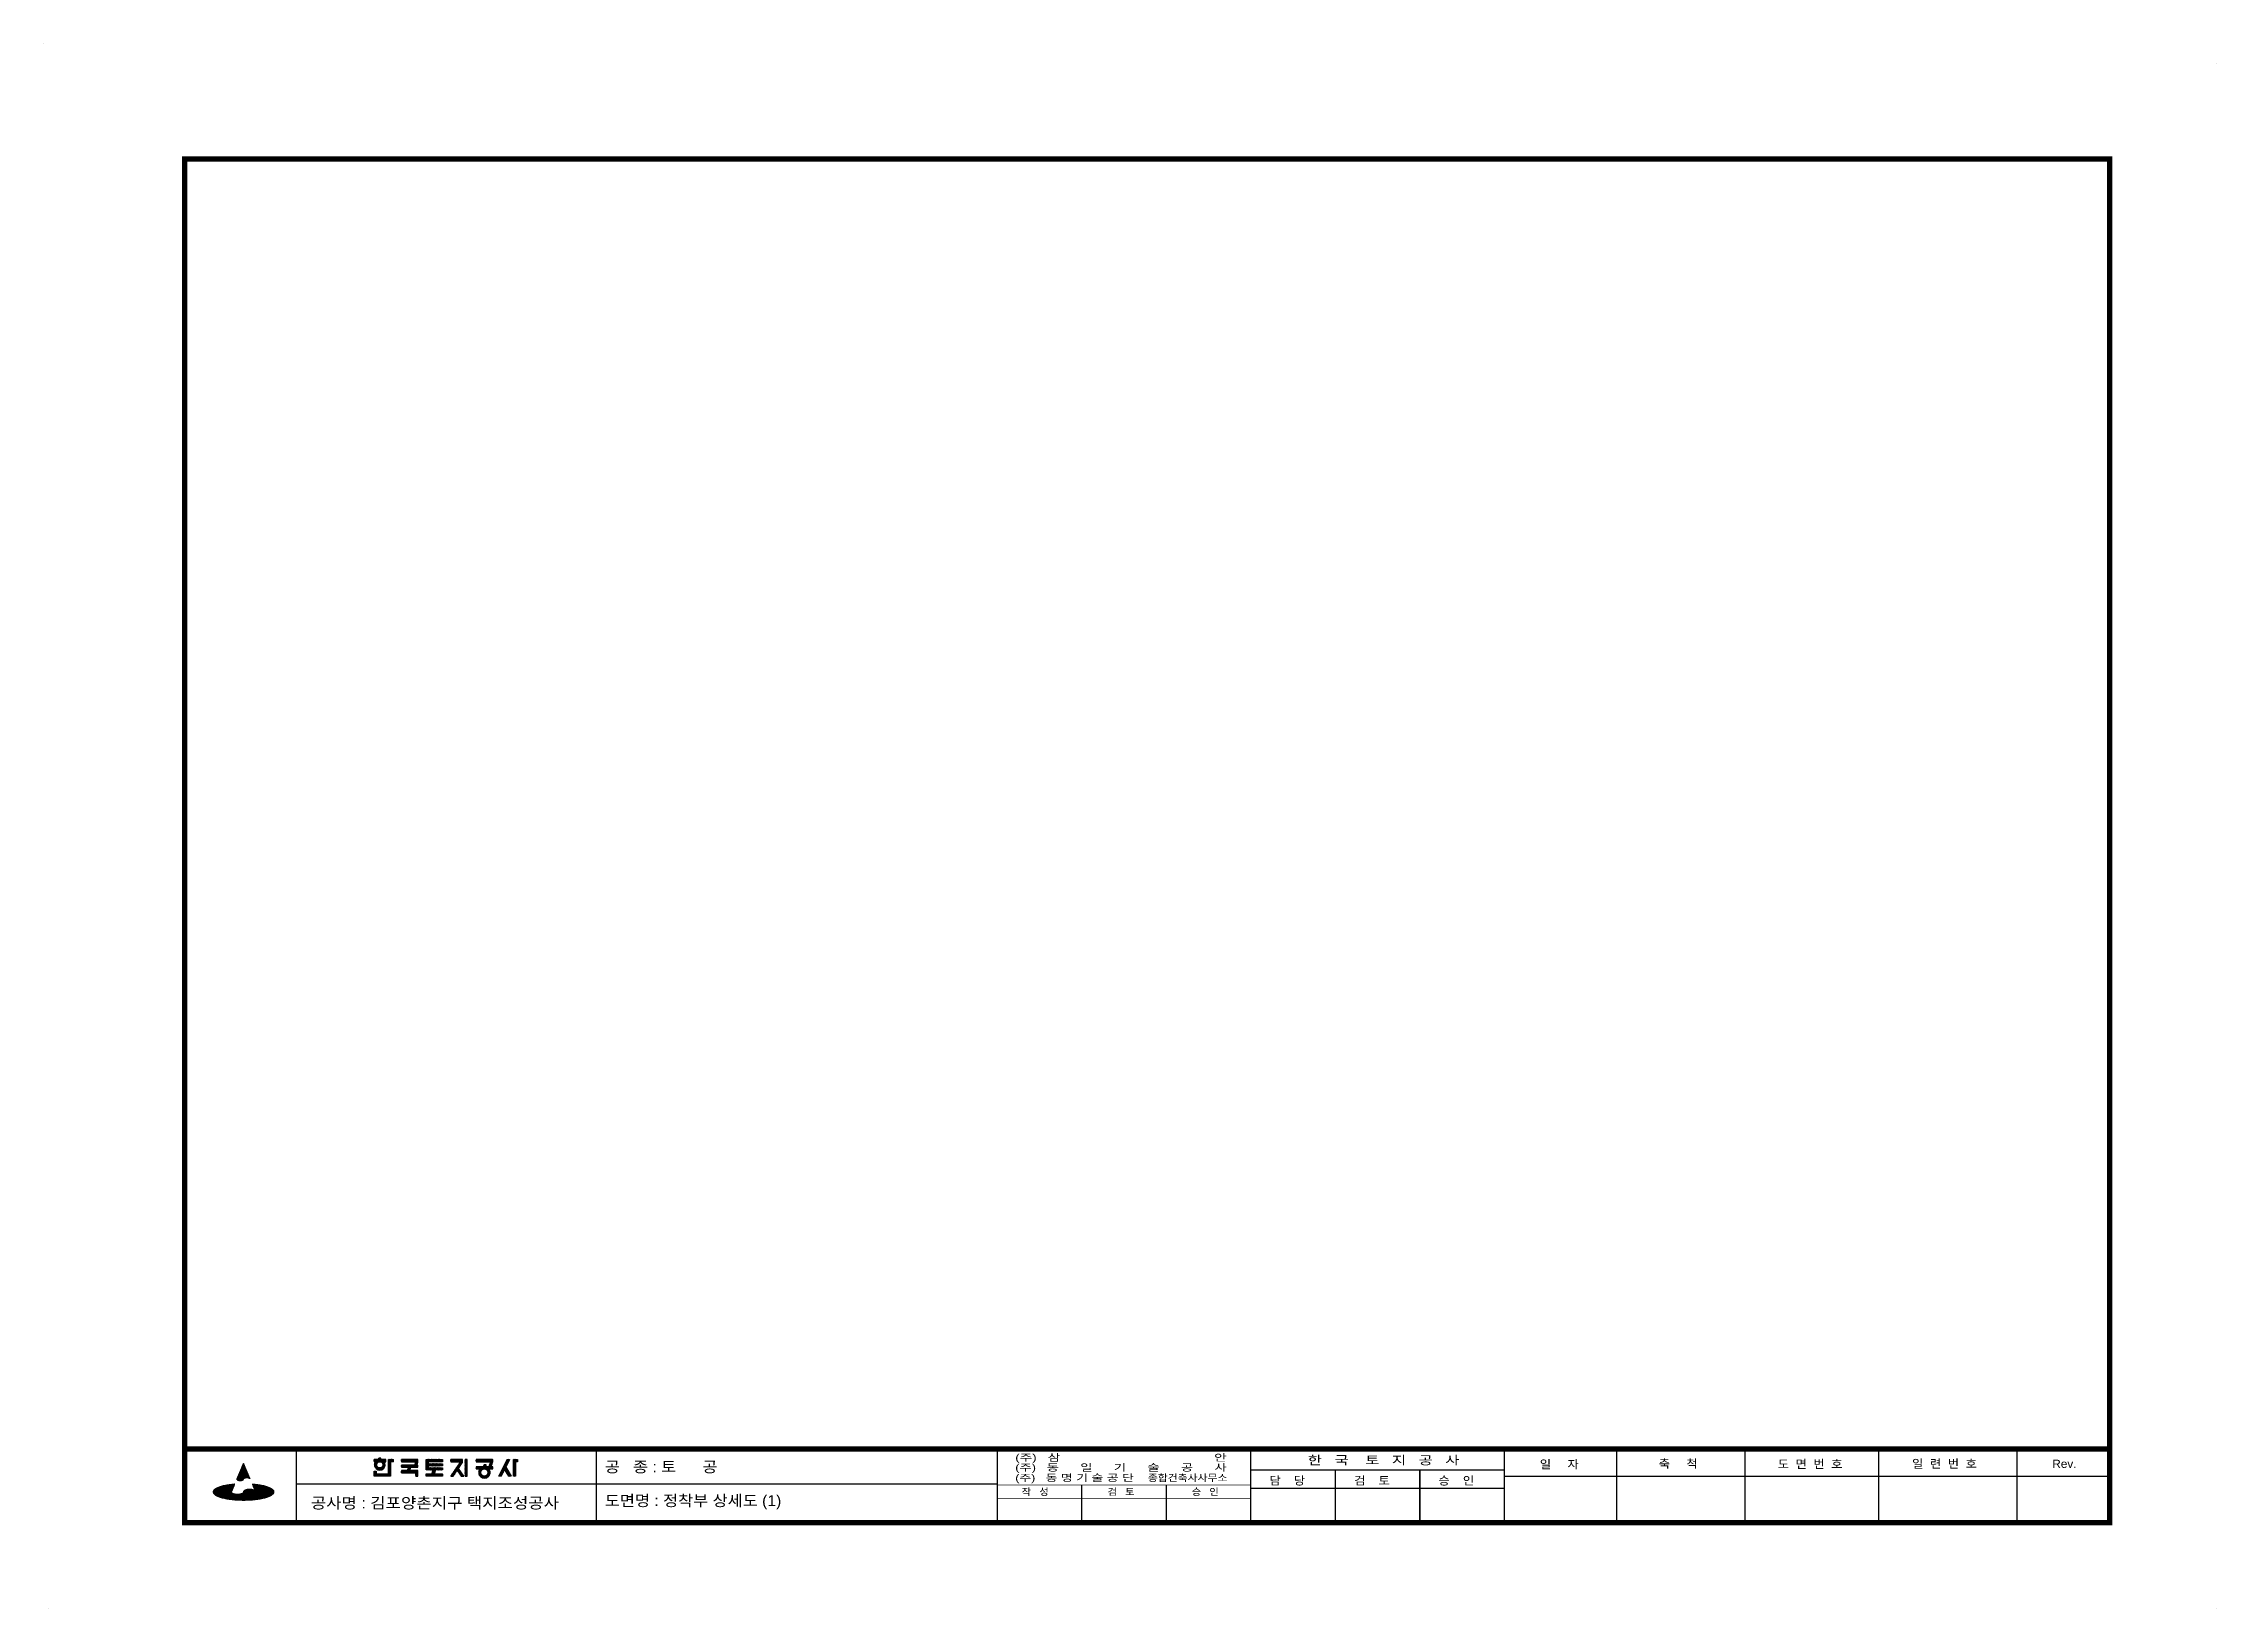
# Model space of a CAD drawing. Extents: x 610887 to 611781, y -400493 to -399849.
import ezdxf
from ezdxf.enums import TextEntityAlignment as Align

# ---------------------------------------------------------------- set-up
doc = ezdxf.new("R2010")
doc.units = 0
doc.header["$LTSCALE"] = 1000
doc.layers.get('0').update_dxf_attribs({"linetype": 'CONTINUOUS'})
doc.layers.add('9-BOX', color=7, linetype='CONTINUOUS')
doc.styles.add('울릉도', font='H2WULL.TTF')

msp = doc.modelspace()

# ---------------------------------------------------------------- texts
at = {"layer": '9-BOX', "style": '울릉도'}
for s, height, width, p, p2 in [('(주)   삼                                          안', 2.805, 1.195233, (611287.04, -400432.54), (611374.06, -400432.54)), ('한   국    토   지   공   사', 3.5, 1.133838, (611407.39, -400434), (611469.85, -400434)), ('(주)   동 명 기 술 공 단', 2.805, 1.209152, (611287.04, -400440.88), (611335.86, -400440.88)), ('(주)   동      일      기      술      공      사', 2.805, 1.194983, (611287.04, -400436.64), (611374.06, -400436.64)), ('종합건축사사무소', 2.805, 1.049452, (611341.61, -400440.88), (611374.33, -400440.88))]:
    msp.add_text(s, height=height, dxfattribs=dict(at, width=width)).set_placement(p, p2, align=Align.FIT)
at = {"layer": '9-BOX', "style": '울릉도', "width": 1.1}
for s, height, p in [('축     척', 3.366, (611551.83, -400435.33)), ('공   종 : 토      공', 4.488, (611118.18, -400437.2)), ('담    당', 3.366, (611391.62, -400442.32)), ('검    토', 3.366, (611426.5, -400442.32)), ('승    인', 3.366, (611461.18, -400442.32)), ('일     자', 3.366, (611502.88, -400435.64)), ('도  면  번  호', 3.366, (611600.77, -400435.52)), ('일  련  번  호', 3.366, (611656.06, -400435.4)), ('Rev.', 3.366, (611713.76, -400435.4)), ('도면명 : 정착부 상세도 (1)', 4.488, (611118.16, -400451.12)), ('작   성', 2.805, (611289.68, -400446.64)), ('검   토', 2.805, (611325.03, -400446.64)), ('승   인', 2.805, (611359.67, -400446.64))]:
    msp.add_text(s, height=height, dxfattribs=at).set_placement(p)
at = {"layer": '9-BOX', "color": 7, "style": '울릉도', "width": 1.001607}
msp.add_text('공사명 : 김포양촌지구 택지조성공사', height=4.5, dxfattribs=at).set_placement((610997.21, -400452.1), (611099.32, -400452.1), align=Align.FIT)

# ---------------------------------------------------------------- blocks, each defined once
blk = doc.blocks.new('*X20')
at = {"color": 0}
for p, q in [((237726.67, 346141.17), (237728.25, 346142.74)), ((237728.32, 346139.56), (237726.67, 346141.21)), ((237728.16, 346139.63), (237726.67, 346141.12)), ((237726.68, 346141.08), (237728.41, 346142.82)), ((237726.68, 346141.26), (237728.08, 346142.66)), ((237728.48, 346139.49), (237726.68, 346141.29)), ((237726.69, 346141.01), (237728.56, 346142.88)), ((237728.63, 346139.42), (237726.69, 346141.36)), ((237727.99, 346139.72), (237726.69, 346141.02)), ((237726.7, 346140.93), (237728.71, 346142.94)), ((237726.7, 346141.37), (237727.9, 346142.57)), ((237728.78, 346139.36), (237726.71, 346141.43)), ((237727.8, 346139.82), (237726.71, 346140.9)), ((237726.73, 346140.87), (237728.86, 346143)), ((237726.74, 346141.5), (237727.7, 346142.46)), ((237728.92, 346139.31), (237726.74, 346141.5)), ((237726.75, 346140.8), (237729, 346143.05)), ((237729.06, 346139.26), (237726.76, 346141.56)), ((237726.78, 346140.75), (237729.14, 346143.1)), ((237727.57, 346139.96), (237726.78, 346140.75)), ((237729.2, 346139.21), (237726.79, 346141.62)), ((237726.81, 346140.69), (237729.27, 346143.15)), ((237726.83, 346141.68), (237727.43, 346142.28)), ((237729.33, 346139.17), (237726.83, 346141.67)), ((237726.84, 346140.63), (237729.4, 346143.19)), ((237729.46, 346139.13), (237726.86, 346141.73)), ((237726.88, 346140.58), (237729.53, 346143.23)), ((237729.59, 346139.09), (237726.9, 346141.78)), ((237726.92, 346140.53), (237729.65, 346143.27)), ((237729.71, 346139.05), (237726.93, 346141.83)), ((237727.23, 346140.21), (237726.93, 346140.51)), ((237726.95, 346140.48), (237729.78, 346143.3)), ((237729.84, 346139.01), (237726.97, 346141.88)), ((237726.99, 346140.43), (237729.9, 346143.34)), ((237729.96, 346138.98), (237727.01, 346141.93)), ((237727.04, 346140.38), (237730.03, 346143.37)), ((237730.08, 346138.94), (237727.06, 346141.97)), ((237727.08, 346140.34), (237730.15, 346143.41)), ((237730.21, 346138.91), (237727.1, 346142.02)), ((237727.13, 346140.3), (237730.27, 346143.44)), ((237730.33, 346138.88), (237727.15, 346142.06)), ((237727.17, 346140.26), (237730.39, 346143.47)), ((237730.44, 346138.85), (237727.2, 346142.1)), ((237727.22, 346140.22), (237730.51, 346143.5)), ((237730.56, 346138.82), (237727.24, 346142.14)), ((237727.27, 346140.18), (237730.62, 346143.53)), ((237730.68, 346138.79), (237727.29, 346142.18)), ((237727.32, 346140.14), (237730.74, 346143.56)), ((237730.79, 346138.77), (237727.34, 346142.22)), ((237727.37, 346140.1), (237730.85, 346143.58)), ((237730.91, 346138.74), (237727.39, 346142.25)), ((237727.42, 346140.06), (237730.97, 346143.61)), ((237731.02, 346138.72), (237727.45, 346142.29)), ((237727.47, 346140.02), (237731.08, 346143.63)), ((237731.13, 346138.69), (237727.5, 346142.33)), ((237727.53, 346139.99), (237731.19, 346143.65)), ((237731.24, 346138.67), (237727.55, 346142.36)), ((237727.58, 346139.95), (237731.3, 346143.68)), ((237731.35, 346138.65), (237727.6, 346142.4)), ((237727.63, 346139.92), (237731.41, 346143.7)), ((237731.47, 346138.62), (237727.66, 346142.43)), ((237727.69, 346139.88), (237731.52, 346143.72)), ((237731.58, 346138.6), (237727.71, 346142.47)), ((237727.74, 346139.85), (237731.63, 346143.74)), ((237731.68, 346138.58), (237727.77, 346142.5)), ((237727.8, 346139.82), (237731.74, 346143.76)), ((237731.79, 346138.56), (237727.82, 346142.53)), ((237727.85, 346139.79), (237731.85, 346143.78)), ((237731.9, 346138.54), (237727.88, 346142.56)), ((237727.91, 346139.76), (237731.96, 346143.8)), ((237732.01, 346138.52), (237727.94, 346142.59)), ((237727.97, 346139.73), (237732.07, 346143.82)), ((237732.12, 346138.5), (237728, 346142.62)), ((237728.03, 346139.7), (237732.17, 346143.84)), ((237732.22, 346138.49), (237728.06, 346142.65)), ((237728.09, 346139.67), (237732.28, 346143.86)), ((237732.33, 346138.47), (237728.12, 346142.68)), ((237728.15, 346139.64), (237732.39, 346143.88)), ((237732.44, 346138.45), (237728.18, 346142.71)), ((237728.21, 346139.61), (237732.49, 346143.89)), ((237732.54, 346138.43), (237728.24, 346142.74)), ((237728.27, 346139.58), (237732.6, 346143.91)), ((237732.64, 346138.42), (237728.3, 346142.77)), ((237728.33, 346139.55), (237732.7, 346143.93)), ((237732.75, 346138.4), (237728.36, 346142.79)), ((237728.39, 346139.53), (237732.8, 346143.94)), ((237732.85, 346138.39), (237728.42, 346142.82)), ((237728.45, 346139.5), (237732.91, 346143.96)), ((237732.96, 346138.37), (237728.48, 346142.85)), ((237728.51, 346139.47), (237733.01, 346143.97)), ((237733.06, 346138.36), (237728.54, 346142.87)), ((237728.58, 346139.45), (237733.11, 346143.98)), ((237733.16, 346138.34), (237728.6, 346142.9)), ((237728.64, 346139.42), (237733.22, 346144)), ((237733.26, 346138.33), (237728.67, 346142.93)), ((237728.7, 346139.4), (237733.32, 346144.01)), ((237733.36, 346138.32), (237728.73, 346142.95)), ((237728.76, 346139.37), (237733.42, 346144.03)), ((237733.47, 346138.3), (237728.79, 346142.98)), ((237728.83, 346139.35), (237733.52, 346144.04)), ((237733.57, 346138.29), (237728.86, 346143)), ((237728.89, 346139.32), (237733.62, 346144.05)), ((237733.67, 346138.28), (237728.92, 346143.02)), ((237728.96, 346139.3), (237733.72, 346144.06)), ((237733.77, 346138.27), (237728.99, 346143.05)), ((237729.02, 346139.27), (237733.82, 346144.07)), ((237733.87, 346138.25), (237729.05, 346143.07)), ((237729.09, 346139.25), (237733.92, 346144.09)), ((237733.97, 346138.24), (237729.12, 346143.09)), ((237729.15, 346139.23), (237734.02, 346144.1)), ((237734.07, 346138.23), (237729.18, 346143.12)), ((237729.22, 346139.21), (237734.12, 346144.11)), ((237734.17, 346138.22), (237729.25, 346143.14)), ((237729.28, 346139.18), (237734.22, 346144.12)), ((237734.27, 346138.21), (237729.32, 346143.16)), ((237729.35, 346139.16), (237734.32, 346144.13)), ((237734.36, 346138.2), (237729.38, 346143.18)), ((237729.42, 346139.14), (237734.42, 346144.14)), ((237734.46, 346138.19), (237729.45, 346143.2)), ((237729.49, 346139.12), (237734.51, 346144.15)), ((237734.56, 346138.18), (237729.52, 346143.22)), ((237729.55, 346139.1), (237734.61, 346144.16)), ((237734.66, 346138.17), (237729.58, 346143.25)), ((237729.62, 346139.08), (237734.71, 346144.17)), ((237734.75, 346138.16), (237729.65, 346143.27)), ((237729.69, 346139.06), (237734.81, 346144.18)), ((237734.85, 346138.16), (237729.72, 346143.29)), ((237729.76, 346139.04), (237734.9, 346144.18)), ((237734.95, 346138.15), (237729.79, 346143.31)), ((237729.83, 346139.02), (237735, 346144.19)), ((237735.04, 346138.14), (237729.86, 346143.33)), ((237729.89, 346139), (237735.08, 346144.19)), ((237735.14, 346138.13), (237729.93, 346143.35)), ((237729.96, 346138.98), (237735.02, 346144.03)), ((237735.24, 346138.12), (237730, 346143.37)), ((237730.03, 346138.96), (237734.95, 346143.88)), ((237735.33, 346138.12), (237730.06, 346143.38)), ((237730.1, 346138.94), (237734.89, 346143.73)), ((237735.43, 346138.11), (237730.13, 346143.4)), ((237730.17, 346138.92), (237734.83, 346143.58)), ((237735.52, 346138.1), (237730.2, 346143.42)), ((237730.24, 346138.9), (237734.76, 346143.42)), ((237735.62, 346138.1), (237730.27, 346143.44)), ((237730.31, 346138.88), (237734.7, 346143.27)), ((237735.71, 346138.09), (237730.34, 346143.46)), ((237730.38, 346138.87), (237734.63, 346143.12)), ((237735.81, 346138.08), (237730.41, 346143.48)), ((237730.45, 346138.85), (237734.57, 346142.97)), ((237735.9, 346138.08), (237730.48, 346143.49)), ((237730.52, 346138.83), (237734.5, 346142.81)), ((237736, 346138.07), (237730.56, 346143.51)), ((237730.59, 346138.81), (237734.44, 346142.66)), ((237736.09, 346138.07), (237730.63, 346143.53)), ((237730.67, 346138.8), (237734.38, 346142.51)), ((237736.18, 346138.06), (237730.7, 346143.55)), ((237730.74, 346138.78), (237734.31, 346142.35)), ((237736.28, 346138.06), (237730.77, 346143.56)), ((237730.81, 346138.76), (237734.25, 346142.2)), ((237736.37, 346138.05), (237730.84, 346143.58)), ((237730.88, 346138.75), (237734.18, 346142.05)), ((237736.46, 346138.05), (237730.91, 346143.59)), ((237730.95, 346138.73), (237734.12, 346141.9)), ((237736.56, 346138.04), (237730.99, 346143.61)), ((237731.03, 346138.72), (237734.05, 346141.74)), ((237736.65, 346138.04), (237731.06, 346143.63)), ((237731.1, 346138.7), (237733.99, 346141.59)), ((237736.74, 346138.03), (237731.13, 346143.64)), ((237731.17, 346138.68), (237733.92, 346141.44)), ((237733.83, 346141.03), (237731.21, 346143.66)), ((237731.24, 346138.67), (237733.86, 346141.28)), ((237733.81, 346141.14), (237731.28, 346143.67)), ((237731.32, 346138.65), (237733.81, 346141.15)), ((237733.83, 346141.21), (237731.35, 346143.69)), ((237731.39, 346138.64), (237733.82, 346141.07)), ((237733.86, 346141.27), (237731.43, 346143.7)), ((237731.47, 346138.62), (237733.84, 346141)), ((237733.88, 346141.34), (237731.5, 346143.72)), ((237731.54, 346138.61), (237733.87, 346140.94)), ((237733.91, 346141.4), (237731.57, 346143.73)), ((237731.61, 346138.6), (237733.91, 346140.89)), ((237733.93, 346141.46), (237731.65, 346143.75)), ((237731.69, 346138.58), (237733.95, 346140.84)), ((237733.96, 346141.52), (237731.72, 346143.76)), ((237731.76, 346138.57), (237733.99, 346140.79)), ((237733.99, 346141.58), (237731.8, 346143.77)), ((237731.84, 346138.55), (237734.03, 346140.75)), ((237734.01, 346141.65), (237731.87, 346143.79)), ((237731.91, 346138.54), (237734.08, 346140.71)), ((237734.04, 346141.71), (237731.95, 346143.8)), ((237731.99, 346138.53), (237734.13, 346140.67)), ((237734.06, 346141.77), (237732.02, 346143.81)), ((237732.06, 346138.51), (237734.18, 346140.64)), ((237734.09, 346141.83), (237732.1, 346143.83)), ((237732.14, 346138.5), (237734.24, 346140.6)), ((237734.12, 346141.89), (237732.17, 346143.84)), ((237732.21, 346138.49), (237734.3, 346140.57)), ((237734.14, 346141.96), (237732.25, 346143.85)), ((237732.29, 346138.47), (237734.35, 346140.54)), ((237734.17, 346142.02), (237732.32, 346143.87)), ((237732.36, 346138.46), (237734.41, 346140.51)), ((237734.2, 346142.08), (237732.4, 346143.88)), ((237732.44, 346138.45), (237734.47, 346140.48)), ((237734.22, 346142.14), (237732.47, 346143.89)), ((237732.52, 346138.44), (237734.54, 346140.46)), ((237734.25, 346142.21), (237732.55, 346143.9)), ((237732.59, 346138.43), (237734.6, 346140.43)), ((237734.27, 346142.27), (237732.63, 346143.91)), ((237732.67, 346138.41), (237734.66, 346140.41)), ((237734.3, 346142.33), (237732.7, 346143.93)), ((237732.75, 346138.4), (237734.73, 346140.39)), ((237734.33, 346142.39), (237732.78, 346143.94)), ((237732.82, 346138.39), (237734.8, 346140.37)), ((237734.35, 346142.45), (237732.86, 346143.95)), ((237732.9, 346138.38), (237734.87, 346140.35)), ((237734.38, 346142.52), (237732.94, 346143.96)), ((237732.98, 346138.37), (237734.94, 346140.33)), ((237734.41, 346142.58), (237733.01, 346143.97)), ((237733.05, 346138.36), (237735.01, 346140.31)), ((237734.43, 346142.64), (237733.09, 346143.98)), ((237733.13, 346138.35), (237735.08, 346140.29)), ((237734.46, 346142.7), (237733.17, 346143.99)), ((237733.21, 346138.34), (237735.15, 346140.28)), ((237734.48, 346142.77), (237733.25, 346144)), ((237733.29, 346138.33), (237735.23, 346140.26)), ((237734.51, 346142.83), (237733.32, 346144.01)), ((237733.37, 346138.32), (237735.3, 346140.25)), ((237734.54, 346142.89), (237733.4, 346144.02)), ((237733.44, 346138.31), (237735.38, 346140.24)), ((237734.56, 346142.95), (237733.48, 346144.03)), ((237733.52, 346138.3), (237735.46, 346140.23)), ((237734.59, 346143.01), (237733.56, 346144.04)), ((237733.6, 346138.29), (237735.53, 346140.22)), ((237734.62, 346143.08), (237733.64, 346144.05)), ((237733.68, 346138.28), (237735.61, 346140.21)), ((237734.64, 346143.14), (237733.72, 346144.06)), ((237733.76, 346138.27), (237735.69, 346140.2)), ((237734.67, 346143.2), (237733.8, 346144.07)), ((237733.84, 346138.26), (237735.78, 346140.2)), ((237734.69, 346143.26), (237733.88, 346144.08)), ((237733.92, 346138.25), (237735.86, 346140.19)), ((237734.72, 346143.32), (237733.95, 346144.09)), ((237734, 346138.24), (237735.94, 346140.19)), ((237734.75, 346143.39), (237734.03, 346144.1)), ((237734.08, 346138.23), (237736.03, 346140.18)), ((237734.77, 346143.45), (237734.11, 346144.11)), ((237734.16, 346138.22), (237736.11, 346140.18)), ((237734.8, 346143.51), (237734.19, 346144.12)), ((237734.24, 346138.21), (237736.2, 346140.18)), ((237734.82, 346143.57), (237734.27, 346144.12)), ((237736.83, 346138.03), (237734.29, 346140.57)), ((237734.32, 346138.21), (237736.29, 346140.18)), ((237734.85, 346143.64), (237734.35, 346144.13)), ((237734.4, 346138.2), (237736.38, 346140.18)), ((237734.88, 346143.7), (237734.43, 346144.14)), ((237736.92, 346138.03), (237734.46, 346140.49)), ((237734.48, 346138.19), (237736.47, 346140.19)), ((237734.9, 346143.76), (237734.51, 346144.15)), ((237734.56, 346138.18), (237736.57, 346140.19)), ((237734.93, 346143.82), (237734.6, 346144.16)), ((237737.02, 346138.02), (237734.61, 346140.43)), ((237734.64, 346138.17), (237736.66, 346140.2)), ((237734.96, 346143.88), (237734.68, 346144.16)), ((237734.72, 346138.17), (237736.76, 346140.21)), ((237737.11, 346138.02), (237734.74, 346140.38)), ((237734.98, 346143.95), (237734.76, 346144.17)), ((237734.8, 346138.16), (237736.86, 346140.22)), ((237735.01, 346144.01), (237734.84, 346144.18)), ((237737.2, 346138.02), (237734.87, 346140.35)), ((237734.88, 346138.15), (237736.96, 346140.23)), ((237735.03, 346144.07), (237734.92, 346144.19)), ((237734.96, 346138.15), (237737.07, 346140.25)), ((237737.29, 346138.01), (237734.99, 346140.32)), ((237735.06, 346144.13), (237735, 346144.19)), ((237735.05, 346138.14), (237737.17, 346140.27)), ((237735.09, 346144.2), (237735.08, 346144.2)), ((237737.38, 346138.01), (237735.1, 346140.29)), ((237735.13, 346138.13), (237737.28, 346140.29)), ((237735.21, 346138.13), (237737.4, 346140.32)), ((237737.47, 346138.01), (237735.21, 346140.27)), ((237735.29, 346138.12), (237737.52, 346140.35)), ((237737.56, 346138.01), (237735.32, 346140.25)), ((237735.37, 346138.11), (237737.64, 346140.38)), ((237737.65, 346138.01), (237735.43, 346140.23)), ((237735.46, 346138.11), (237737.78, 346140.43)), ((237737.74, 346138), (237735.53, 346140.22)), ((237735.54, 346138.1), (237737.93, 346140.49)), ((237735.62, 346138.1), (237738.1, 346140.58)), ((237737.83, 346138), (237735.63, 346140.21)), ((237735.7, 346138.09), (237739.59, 346141.98)), ((237737.92, 346138), (237735.72, 346140.2)), ((237735.79, 346138.08), (237739.71, 346142.01)), ((237738.01, 346138), (237735.82, 346140.19)), ((237735.87, 346138.08), (237739.83, 346142.04)), ((237738.1, 346138), (237735.91, 346140.19)), ((237735.95, 346138.07), (237739.94, 346142.06)), ((237738.19, 346138), (237736.01, 346140.18)), ((237736.04, 346138.07), (237740.05, 346142.08)), ((237738.28, 346138), (237736.1, 346140.18)), ((237736.12, 346138.06), (237740.15, 346142.1)), ((237738.37, 346138), (237736.19, 346140.18)), ((237736.2, 346138.06), (237740.25, 346142.11)), ((237738.46, 346138), (237736.27, 346140.18)), ((237736.29, 346138.06), (237740.36, 346142.12)), ((237738.55, 346138), (237736.36, 346140.18)), ((237736.37, 346138.05), (237740.45, 346142.13)), ((237738.63, 346138), (237736.45, 346140.19)), ((237736.46, 346138.05), (237740.55, 346142.14)), ((237738.72, 346138), (237736.53, 346140.19)), ((237736.54, 346138.04), (237740.64, 346142.15)), ((237738.81, 346138), (237736.61, 346140.2)), ((237736.63, 346138.04), (237740.74, 346142.15)), ((237738.9, 346138), (237736.69, 346140.2)), ((237736.71, 346138.04), (237740.83, 346142.15)), ((237738.99, 346138), (237736.77, 346140.21)), ((237736.79, 346138.03), (237740.92, 346142.15)), ((237739.07, 346138), (237736.85, 346140.22)), ((237736.88, 346138.03), (237741.01, 346142.15)), ((237739.16, 346138), (237736.93, 346140.23)), ((237736.96, 346138.03), (237741.09, 346142.15)), ((237739.25, 346138), (237737.01, 346140.24)), ((237737.05, 346138.02), (237741.18, 346142.15)), ((237739.34, 346138), (237737.09, 346140.25)), ((237737.14, 346138.02), (237741.26, 346142.15)), ((237739.42, 346138), (237737.16, 346140.27)), ((237737.22, 346138.02), (237741.35, 346142.14)), ((237739.51, 346138.01), (237737.24, 346140.28)), ((237737.31, 346138.01), (237741.43, 346142.14)), ((237739.59, 346138.01), (237737.31, 346140.29)), ((237739.68, 346138.01), (237737.38, 346140.31)), ((237737.39, 346138.01), (237741.51, 346142.13)), ((237739.77, 346138.01), (237737.45, 346140.33)), ((237737.48, 346138.01), (237741.59, 346142.12)), ((237739.85, 346138.01), (237737.52, 346140.35)), ((237737.57, 346138.01), (237741.67, 346142.11)), ((237739.94, 346138.02), (237737.59, 346140.37)), ((237737.65, 346138.01), (237741.75, 346142.1)), ((237740.03, 346138.02), (237737.66, 346140.39)), ((237740.11, 346138.02), (237737.72, 346140.41)), ((237737.74, 346138), (237741.82, 346142.09)), ((237740.2, 346138.03), (237737.79, 346140.43)), ((237737.83, 346138), (237741.9, 346142.07)), ((237740.28, 346138.03), (237737.85, 346140.46)), ((237737.91, 346138), (237741.97, 346142.06)), ((237740.37, 346138.03), (237737.91, 346140.48)), ((237740.45, 346138.04), (237737.98, 346140.51)), ((237738, 346138), (237742.05, 346142.05)), ((237740.54, 346138.04), (237738.03, 346140.54)), ((237738.09, 346138), (237742.12, 346142.03)), ((237740.62, 346138.04), (237738.09, 346140.57)), ((237740.7, 346138.05), (237738.15, 346140.6)), ((237738.18, 346138), (237742.19, 346142.01)), ((237740.79, 346138.05), (237738.2, 346140.64)), ((237738.26, 346138), (237742.26, 346141.99)), ((237740.87, 346138.06), (237738.26, 346140.67)), ((237740.96, 346138.06), (237738.31, 346140.71)), ((237738.35, 346138), (237742.33, 346141.98)), ((237741.04, 346138.07), (237738.35, 346140.75)), ((237741.12, 346138.07), (237738.4, 346140.79)), ((237738.44, 346138), (237742.4, 346141.95)), ((237741.21, 346138.07), (237738.44, 346140.84)), ((237741.29, 346138.08), (237738.48, 346140.89)), ((237741.37, 346138.09), (237738.51, 346140.95)), ((237738.53, 346138), (237742.46, 346141.93)), ((237741.46, 346138.09), (237738.54, 346141)), ((237738.55, 346141.03), (237739.46, 346141.94)), ((237741.54, 346138.1), (237738.56, 346141.07)), ((237738.57, 346141.14), (237739.32, 346141.89)), ((237741.62, 346138.1), (237738.57, 346141.15)), ((237738.58, 346141.23), (237739.17, 346141.82)), ((237741.7, 346138.11), (237738.58, 346141.23)), ((237741.79, 346138.11), (237738.6, 346141.3)), ((237738.62, 346138), (237742.53, 346141.91)), ((237738.62, 346141.36), (237738.97, 346141.71)), ((237741.87, 346138.12), (237738.62, 346141.37)), ((237741.95, 346138.13), (237738.66, 346141.42)), ((237742.03, 346138.13), (237738.69, 346141.47)), ((237738.7, 346138), (237742.59, 346141.89)), ((237742.11, 346138.14), (237738.73, 346141.52)), ((237742.2, 346138.15), (237738.78, 346141.57)), ((237738.79, 346138), (237742.66, 346141.86)), ((237742.28, 346138.15), (237738.82, 346141.61)), ((237742.36, 346138.16), (237738.87, 346141.65)), ((237738.88, 346138), (237742.72, 346141.83)), ((237742.44, 346138.17), (237738.93, 346141.68)), ((237738.97, 346138), (237742.78, 346141.8)), ((237742.52, 346138.18), (237738.98, 346141.72)), ((237742.6, 346138.18), (237739.03, 346141.75)), ((237739.06, 346138), (237742.84, 346141.77)), ((237742.68, 346138.19), (237739.09, 346141.78)), ((237742.76, 346138.2), (237739.15, 346141.81)), ((237739.15, 346138), (237742.89, 346141.74)), ((237742.84, 346138.21), (237739.21, 346141.84)), ((237739.24, 346138), (237742.95, 346141.71)), ((237742.92, 346138.22), (237739.27, 346141.87)), ((237739.33, 346138), (237743, 346141.68)), ((237743, 346138.22), (237739.34, 346141.89)), ((237743.08, 346138.23), (237739.4, 346141.91)), ((237739.42, 346138), (237743.05, 346141.64)), ((237743.16, 346138.24), (237739.47, 346141.94)), ((237739.51, 346138.01), (237743.1, 346141.6)), ((237743.24, 346138.25), (237739.53, 346141.96)), ((237743.32, 346138.26), (237739.6, 346141.98)), ((237739.6, 346138.01), (237743.15, 346141.56)), ((237743.4, 346138.27), (237739.67, 346142)), ((237739.69, 346138.01), (237743.19, 346141.51)), ((237743.48, 346138.28), (237739.74, 346142.02)), ((237739.78, 346138.01), (237745.51, 346143.74)), ((237743.56, 346138.29), (237739.81, 346142.03)), ((237739.87, 346138.02), (237745.59, 346143.73)), ((237743.64, 346138.3), (237739.89, 346142.05)), ((237739.96, 346138.02), (237745.66, 346143.72)), ((237743.72, 346138.31), (237739.96, 346142.06)), ((237743.79, 346138.32), (237740.03, 346142.08)), ((237740.05, 346138.02), (237745.73, 346143.7)), ((237743.87, 346138.33), (237740.11, 346142.09)), ((237740.15, 346138.02), (237745.81, 346143.69)), ((237743.95, 346138.34), (237740.19, 346142.1)), ((237740.24, 346138.03), (237745.88, 346143.67)), ((237744.03, 346138.35), (237740.26, 346142.11)), ((237740.33, 346138.03), (237745.95, 346143.66)), ((237744.11, 346138.36), (237740.34, 346142.12)), ((237740.42, 346138.03), (237746.03, 346143.64)), ((237744.18, 346138.37), (237740.42, 346142.13)), ((237744.26, 346138.38), (237740.5, 346142.14)), ((237740.51, 346138.04), (237746.1, 346143.62)), ((237744.34, 346138.39), (237740.59, 346142.14)), ((237740.61, 346138.04), (237746.17, 346143.61)), ((237744.41, 346138.4), (237740.67, 346142.15)), ((237740.7, 346138.05), (237746.24, 346143.59)), ((237744.49, 346138.42), (237740.76, 346142.15)), ((237740.79, 346138.05), (237746.32, 346143.58)), ((237744.57, 346138.43), (237740.84, 346142.15)), ((237740.89, 346138.06), (237746.39, 346143.56)), ((237744.64, 346138.44), (237740.93, 346142.15)), ((237740.98, 346138.06), (237746.46, 346143.54)), ((237744.72, 346138.45), (237741.02, 346142.15)), ((237741.07, 346138.07), (237746.53, 346143.53)), ((237744.8, 346138.46), (237741.11, 346142.15)), ((237741.17, 346138.07), (237746.6, 346143.51)), ((237744.87, 346138.48), (237741.2, 346142.15)), ((237741.26, 346138.08), (237746.67, 346143.49)), ((237744.95, 346138.49), (237741.29, 346142.14)), ((237741.35, 346138.08), (237746.74, 346143.47)), ((237745.02, 346138.5), (237741.39, 346142.14)), ((237741.45, 346138.09), (237746.82, 346143.46)), ((237745.1, 346138.51), (237741.48, 346142.13)), ((237741.54, 346138.1), (237746.89, 346143.44)), ((237745.17, 346138.53), (237741.58, 346142.12)), ((237741.64, 346138.1), (237746.96, 346143.42)), ((237745.25, 346138.54), (237741.68, 346142.11)), ((237741.73, 346138.11), (237747.03, 346143.4)), ((237745.32, 346138.56), (237741.79, 346142.09)), ((237741.83, 346138.12), (237747.09, 346143.38)), ((237745.4, 346138.57), (237741.89, 346142.08)), ((237741.93, 346138.12), (237747.16, 346143.36)), ((237745.47, 346138.58), (237742, 346142.06)), ((237742.02, 346138.13), (237747.23, 346143.34)), ((237742.05, 346144.18), (237742.08, 346144.2)), ((237747.26, 346139), (237742.07, 346144.2)), ((237742.08, 346144.11), (237742.16, 346144.19)), ((237747.2, 346138.98), (237742.09, 346144.08)), ((237742.11, 346144.05), (237742.24, 346144.18)), ((237745.55, 346138.6), (237742.11, 346142.03)), ((237742.12, 346138.14), (237747.3, 346143.32)), ((237742.13, 346143.99), (237742.32, 346144.18)), ((237747.33, 346139.02), (237742.16, 346144.19)), ((237742.16, 346143.93), (237742.4, 346144.17)), ((237747.13, 346138.96), (237742.16, 346143.93)), ((237742.19, 346143.87), (237742.48, 346144.16)), ((237742.21, 346143.8), (237742.56, 346144.16)), ((237742.21, 346138.15), (237747.37, 346143.3)), ((237747.06, 346138.94), (237742.23, 346143.77)), ((237745.62, 346138.61), (237742.23, 346142)), ((237742.24, 346143.74), (237742.65, 346144.15)), ((237747.4, 346139.04), (237742.26, 346144.18)), ((237742.27, 346143.68), (237742.73, 346144.14)), ((237742.29, 346143.62), (237742.81, 346144.13)), ((237746.99, 346138.92), (237742.29, 346143.62)), ((237742.31, 346138.16), (237747.44, 346143.28)), ((237742.32, 346143.56), (237742.89, 346144.12)), ((237742.35, 346143.49), (237742.97, 346144.12)), ((237745.69, 346138.63), (237742.35, 346141.97)), ((237747.47, 346139.06), (237742.36, 346144.17)), ((237746.92, 346138.91), (237742.36, 346143.46)), ((237742.37, 346143.43), (237743.05, 346144.11)), ((237742.4, 346143.37), (237743.13, 346144.1)), ((237742.41, 346138.16), (237747.51, 346143.26)), ((237746.85, 346138.89), (237742.42, 346143.31)), ((237742.43, 346143.31), (237743.21, 346144.09)), ((237747.54, 346139.08), (237742.45, 346144.17)), ((237742.45, 346143.25), (237743.28, 346144.08)), ((237742.48, 346143.19), (237743.36, 346144.07)), ((237745.77, 346138.64), (237742.48, 346141.93)), ((237746.78, 346138.87), (237742.49, 346143.16)), ((237742.5, 346143.12), (237743.44, 346144.06)), ((237742.51, 346138.17), (237747.57, 346143.24)), ((237742.53, 346143.06), (237743.52, 346144.05)), ((237747.61, 346139.1), (237742.55, 346144.16)), ((237742.56, 346143), (237743.6, 346144.04)), ((237746.71, 346138.85), (237742.56, 346143)), ((237742.58, 346142.94), (237743.68, 346144.03)), ((237742.6, 346138.18), (237747.64, 346143.22)), ((237742.61, 346142.88), (237743.76, 346144.02)), ((237746.64, 346138.83), (237742.62, 346142.85)), ((237745.84, 346138.66), (237742.62, 346141.87)), ((237742.64, 346142.81), (237743.84, 346144.01)), ((237747.67, 346139.12), (237742.65, 346144.15)), ((237742.66, 346142.75), (237743.91, 346144)), ((237742.69, 346142.69), (237743.99, 346143.99)), ((237746.57, 346138.82), (237742.69, 346142.69)), ((237742.7, 346138.19), (237747.71, 346143.2)), ((237742.72, 346142.63), (237744.07, 346143.98)), ((237742.74, 346142.57), (237744.15, 346143.97)), ((237747.74, 346139.14), (237742.75, 346144.14)), ((237746.49, 346138.8), (237742.75, 346142.54)), ((237742.77, 346142.5), (237744.22, 346143.96)), ((237745.91, 346138.67), (237742.78, 346141.8)), ((237742.8, 346142.44), (237744.3, 346143.95)), ((237742.8, 346138.2), (237747.78, 346143.18)), ((237742.82, 346142.38), (237744.38, 346143.94)), ((237746.42, 346138.78), (237742.82, 346142.38)), ((237747.81, 346139.17), (237742.84, 346144.13)), ((237742.85, 346142.32), (237744.46, 346143.92)), ((237742.88, 346142.26), (237744.53, 346143.91)), ((237746.35, 346138.77), (237742.89, 346142.23)), ((237742.9, 346142.19), (237744.61, 346143.9)), ((237742.9, 346138.21), (237747.84, 346143.16)), ((237742.93, 346142.13), (237744.68, 346143.89)), ((237747.87, 346139.19), (237742.94, 346144.12)), ((237742.95, 346142.07), (237744.76, 346143.88)), ((237746.28, 346138.75), (237742.95, 346142.08)), ((237742.98, 346142.01), (237744.84, 346143.86)), ((237745.99, 346138.69), (237742.99, 346141.68)), ((237743, 346138.22), (237747.91, 346143.14)), ((237743.01, 346141.95), (237744.91, 346143.85)), ((237746.21, 346138.73), (237743.02, 346141.92)), ((237743.03, 346141.88), (237744.99, 346143.84)), ((237747.94, 346139.21), (237743.04, 346144.11)), ((237743.06, 346141.82), (237745.06, 346143.83)), ((237746.13, 346138.72), (237743.08, 346141.77)), ((237743.09, 346141.76), (237745.14, 346143.81)), ((237743.1, 346138.23), (237747.98, 346143.11)), ((237743.11, 346141.7), (237745.21, 346143.8)), ((237748.01, 346139.23), (237743.14, 346144.1)), ((237743.14, 346141.64), (237745.29, 346143.79)), ((237746.06, 346138.7), (237743.15, 346141.61)), ((237743.17, 346141.57), (237745.36, 346143.77)), ((237743.19, 346141.51), (237745.44, 346143.76)), ((237743.19, 346138.24), (237748.04, 346143.09)), ((237748.07, 346139.25), (237743.24, 346144.08)), ((237743.29, 346138.26), (237748.11, 346143.07)), ((237748.14, 346139.28), (237743.34, 346144.07)), ((237743.39, 346138.27), (237748.17, 346143.05)), ((237748.2, 346139.3), (237743.44, 346144.06)), ((237743.5, 346138.28), (237748.24, 346143.02)), ((237748.27, 346139.32), (237743.54, 346144.05)), ((237743.6, 346138.29), (237748.3, 346143)), ((237748.33, 346139.35), (237743.64, 346144.04)), ((237743.7, 346138.31), (237748.36, 346142.97)), ((237748.39, 346139.37), (237743.74, 346144.02)), ((237743.8, 346138.32), (237748.43, 346142.95)), ((237748.46, 346139.4), (237743.85, 346144.01)), ((237743.9, 346138.33), (237748.49, 346142.92)), ((237748.52, 346139.42), (237743.95, 346144)), ((237744, 346138.35), (237748.55, 346142.9)), ((237748.58, 346139.45), (237744.05, 346143.98)), ((237744.1, 346138.36), (237748.62, 346142.87)), ((237748.64, 346139.48), (237744.15, 346143.97)), ((237744.21, 346138.37), (237748.68, 346142.84)), ((237748.71, 346139.5), (237744.26, 346143.95)), ((237744.31, 346138.39), (237748.74, 346142.82)), ((237748.77, 346139.53), (237744.36, 346143.94)), ((237744.41, 346138.4), (237748.8, 346142.79)), ((237748.83, 346139.56), (237744.46, 346143.92)), ((237744.52, 346138.42), (237748.86, 346142.76)), ((237748.89, 346139.59), (237744.57, 346143.91)), ((237744.62, 346138.44), (237748.92, 346142.73)), ((237748.95, 346139.61), (237744.67, 346143.89)), ((237744.73, 346138.45), (237748.98, 346142.71)), ((237749.01, 346139.64), (237744.78, 346143.87)), ((237744.83, 346138.47), (237749.04, 346142.68)), ((237749.07, 346139.67), (237744.88, 346143.86)), ((237744.94, 346138.49), (237749.1, 346142.65)), ((237749.13, 346139.7), (237744.99, 346143.84)), ((237745.05, 346138.51), (237749.16, 346142.62)), ((237749.19, 346139.73), (237745.1, 346143.82)), ((237745.15, 346138.52), (237749.22, 346142.59)), ((237749.25, 346139.76), (237745.2, 346143.8)), ((237745.26, 346138.54), (237749.28, 346142.56)), ((237749.3, 346139.79), (237745.31, 346143.78)), ((237745.37, 346138.56), (237749.33, 346142.53)), ((237749.36, 346139.82), (237745.42, 346143.76)), ((237745.48, 346138.58), (237749.39, 346142.5)), ((237749.42, 346139.85), (237745.53, 346143.74)), ((237745.59, 346138.61), (237749.45, 346142.46)), ((237749.47, 346139.89), (237745.64, 346143.72)), ((237745.7, 346138.63), (237749.5, 346142.43)), ((237749.52, 346139.92), (237745.75, 346143.7)), ((237745.81, 346138.65), (237749.55, 346142.39)), ((237749.58, 346139.96), (237745.86, 346143.67)), ((237745.92, 346138.67), (237749.61, 346142.36)), ((237749.63, 346139.99), (237745.97, 346143.65)), ((237746.03, 346138.7), (237749.66, 346142.32)), ((237749.68, 346140.03), (237746.08, 346143.63)), ((237746.14, 346138.72), (237749.71, 346142.29)), ((237749.74, 346140.07), (237746.2, 346143.6)), ((237746.26, 346138.74), (237749.76, 346142.25)), ((237749.79, 346140.1), (237746.31, 346143.58)), ((237746.37, 346138.77), (237749.81, 346142.21)), ((237749.84, 346140.14), (237746.43, 346143.55)), ((237746.49, 346138.8), (237749.86, 346142.17)), ((237749.89, 346140.18), (237746.54, 346143.52)), ((237746.6, 346138.83), (237749.91, 346142.13)), ((237749.93, 346140.22), (237746.66, 346143.5)), ((237746.72, 346138.85), (237749.96, 346142.09)), ((237749.98, 346140.26), (237746.78, 346143.47)), ((237746.84, 346138.88), (237750.01, 346142.05)), ((237750.03, 346140.3), (237746.9, 346143.44)), ((237746.96, 346138.92), (237750.05, 346142.01)), ((237750.08, 346140.34), (237747.02, 346143.4)), ((237747.08, 346138.95), (237750.1, 346141.97)), ((237750.12, 346140.39), (237747.14, 346143.37)), ((237747.2, 346138.98), (237750.14, 346141.92)), ((237750.16, 346140.44), (237747.26, 346143.34)), ((237747.33, 346139.02), (237750.18, 346141.87)), ((237750.2, 346140.48), (237747.39, 346143.3)), ((237747.45, 346139.06), (237750.22, 346141.83)), ((237750.24, 346140.53), (237747.51, 346143.26)), ((237747.58, 346139.09), (237750.26, 346141.77)), ((237750.28, 346140.59), (237747.64, 346143.22)), ((237747.71, 346139.13), (237750.29, 346141.72)), ((237750.31, 346140.64), (237747.77, 346143.18)), ((237747.84, 346139.17), (237750.33, 346141.67)), ((237750.34, 346140.69), (237747.9, 346143.14)), ((237747.97, 346139.22), (237750.36, 346141.61)), ((237750.37, 346140.75), (237748.03, 346143.09)), ((237748.1, 346139.27), (237750.39, 346141.55)), ((237750.4, 346140.81), (237748.17, 346143.05)), ((237748.24, 346139.32), (237750.42, 346141.49)), ((237750.43, 346140.87), (237748.31, 346142.99)), ((237748.39, 346139.37), (237750.44, 346141.42)), ((237750.45, 346140.94), (237748.45, 346142.94)), ((237748.53, 346139.43), (237750.46, 346141.35)), ((237750.46, 346141.02), (237748.61, 346142.87)), ((237748.69, 346139.5), (237750.47, 346141.28)), ((237750.47, 346141.09), (237748.76, 346142.81)), ((237748.85, 346139.57), (237750.48, 346141.2)), ((237750.48, 346141.18), (237748.92, 346142.73)), ((237749.01, 346139.64), (237750.48, 346141.11)), ((237750.47, 346141.27), (237749.09, 346142.65)), ((237749.19, 346139.73), (237750.46, 346141.01)), ((237750.45, 346141.38), (237749.27, 346142.56)), ((237749.38, 346139.83), (237750.43, 346140.89)), ((237750.41, 346141.52), (237749.48, 346142.44)), ((237749.62, 346139.98), (237750.36, 346140.73)), ((237750.3, 346141.71), (237749.76, 346142.25)), ((237749.98, 346140.26), (237750.18, 346140.46))]:
    blk.add_line(p, q, dxfattribs=at)
blk = doc.blocks.new('*X10')
at = {"color": 0}
for p, q in [((237726.67, 346141.17), (237728.25, 346142.74)), ((237728.32, 346139.56), (237726.67, 346141.21)), ((237728.16, 346139.63), (237726.67, 346141.12)), ((237726.68, 346141.08), (237728.41, 346142.82)), ((237726.68, 346141.26), (237728.08, 346142.66)), ((237728.48, 346139.49), (237726.68, 346141.29)), ((237726.69, 346141.01), (237728.56, 346142.88)), ((237728.63, 346139.42), (237726.69, 346141.36)), ((237727.99, 346139.72), (237726.69, 346141.02)), ((237726.7, 346140.93), (237728.71, 346142.94)), ((237726.7, 346141.37), (237727.9, 346142.57)), ((237728.78, 346139.36), (237726.71, 346141.43)), ((237727.8, 346139.82), (237726.71, 346140.9)), ((237726.73, 346140.87), (237728.86, 346143)), ((237726.74, 346141.5), (237727.7, 346142.46)), ((237728.92, 346139.31), (237726.74, 346141.5)), ((237726.75, 346140.8), (237729, 346143.05)), ((237729.06, 346139.26), (237726.76, 346141.56)), ((237726.78, 346140.75), (237729.14, 346143.1)), ((237727.57, 346139.96), (237726.78, 346140.75)), ((237729.2, 346139.21), (237726.79, 346141.62)), ((237726.81, 346140.69), (237729.27, 346143.15)), ((237726.83, 346141.68), (237727.43, 346142.28)), ((237729.33, 346139.17), (237726.83, 346141.67)), ((237726.84, 346140.63), (237729.4, 346143.19)), ((237729.46, 346139.13), (237726.86, 346141.73)), ((237726.88, 346140.58), (237729.53, 346143.23)), ((237729.59, 346139.09), (237726.9, 346141.78)), ((237726.92, 346140.53), (237729.65, 346143.27)), ((237729.71, 346139.05), (237726.93, 346141.83)), ((237727.23, 346140.21), (237726.93, 346140.51)), ((237726.95, 346140.48), (237729.78, 346143.3)), ((237729.84, 346139.01), (237726.97, 346141.88)), ((237726.99, 346140.43), (237729.9, 346143.34)), ((237729.96, 346138.98), (237727.01, 346141.93)), ((237727.04, 346140.38), (237730.03, 346143.37)), ((237730.08, 346138.94), (237727.06, 346141.97)), ((237727.08, 346140.34), (237730.15, 346143.41)), ((237730.21, 346138.91), (237727.1, 346142.02)), ((237727.13, 346140.3), (237730.27, 346143.44)), ((237730.33, 346138.88), (237727.15, 346142.06)), ((237727.17, 346140.26), (237730.39, 346143.47)), ((237730.44, 346138.85), (237727.2, 346142.1)), ((237727.22, 346140.22), (237730.51, 346143.5)), ((237730.56, 346138.82), (237727.24, 346142.14)), ((237727.27, 346140.18), (237730.62, 346143.53)), ((237730.68, 346138.79), (237727.29, 346142.18)), ((237727.32, 346140.14), (237730.74, 346143.56)), ((237730.79, 346138.77), (237727.34, 346142.22)), ((237727.37, 346140.1), (237730.85, 346143.58)), ((237730.91, 346138.74), (237727.39, 346142.25)), ((237727.42, 346140.06), (237730.97, 346143.61)), ((237731.02, 346138.72), (237727.45, 346142.29)), ((237727.47, 346140.02), (237731.08, 346143.63)), ((237731.13, 346138.69), (237727.5, 346142.33)), ((237727.53, 346139.99), (237731.19, 346143.65)), ((237731.24, 346138.67), (237727.55, 346142.36)), ((237727.58, 346139.95), (237731.3, 346143.68)), ((237731.35, 346138.65), (237727.6, 346142.4)), ((237727.63, 346139.92), (237731.41, 346143.7)), ((237731.47, 346138.62), (237727.66, 346142.43)), ((237727.69, 346139.88), (237731.52, 346143.72)), ((237731.58, 346138.6), (237727.71, 346142.47)), ((237727.74, 346139.85), (237731.63, 346143.74)), ((237731.68, 346138.58), (237727.77, 346142.5)), ((237727.8, 346139.82), (237731.74, 346143.76)), ((237731.79, 346138.56), (237727.82, 346142.53)), ((237727.85, 346139.79), (237731.85, 346143.78)), ((237731.9, 346138.54), (237727.88, 346142.56)), ((237727.91, 346139.76), (237731.96, 346143.8)), ((237732.01, 346138.52), (237727.94, 346142.59)), ((237727.97, 346139.73), (237732.07, 346143.82)), ((237732.12, 346138.5), (237728, 346142.62)), ((237728.03, 346139.7), (237732.17, 346143.84)), ((237732.22, 346138.49), (237728.06, 346142.65)), ((237728.09, 346139.67), (237732.28, 346143.86)), ((237732.33, 346138.47), (237728.12, 346142.68)), ((237728.15, 346139.64), (237732.39, 346143.88)), ((237732.44, 346138.45), (237728.18, 346142.71)), ((237728.21, 346139.61), (237732.49, 346143.89)), ((237732.54, 346138.43), (237728.24, 346142.74)), ((237728.27, 346139.58), (237732.6, 346143.91)), ((237732.64, 346138.42), (237728.3, 346142.77)), ((237728.33, 346139.55), (237732.7, 346143.93)), ((237732.75, 346138.4), (237728.36, 346142.79)), ((237728.39, 346139.53), (237732.8, 346143.94)), ((237732.85, 346138.39), (237728.42, 346142.82)), ((237728.45, 346139.5), (237732.91, 346143.96)), ((237732.96, 346138.37), (237728.48, 346142.85)), ((237728.51, 346139.47), (237733.01, 346143.97)), ((237733.06, 346138.36), (237728.54, 346142.87)), ((237728.58, 346139.45), (237733.11, 346143.98)), ((237733.16, 346138.34), (237728.6, 346142.9)), ((237728.64, 346139.42), (237733.22, 346144)), ((237733.26, 346138.33), (237728.67, 346142.93)), ((237728.7, 346139.4), (237733.32, 346144.01)), ((237733.36, 346138.32), (237728.73, 346142.95)), ((237728.76, 346139.37), (237733.42, 346144.03)), ((237733.47, 346138.3), (237728.79, 346142.98)), ((237728.83, 346139.35), (237733.52, 346144.04)), ((237733.57, 346138.29), (237728.86, 346143)), ((237728.89, 346139.32), (237733.62, 346144.05)), ((237733.67, 346138.28), (237728.92, 346143.02)), ((237728.96, 346139.3), (237733.72, 346144.06)), ((237733.77, 346138.27), (237728.99, 346143.05)), ((237729.02, 346139.27), (237733.82, 346144.07)), ((237733.87, 346138.25), (237729.05, 346143.07)), ((237729.09, 346139.25), (237733.92, 346144.09)), ((237733.97, 346138.24), (237729.12, 346143.09)), ((237729.15, 346139.23), (237734.02, 346144.1)), ((237734.07, 346138.23), (237729.18, 346143.12)), ((237729.22, 346139.21), (237734.12, 346144.11)), ((237734.17, 346138.22), (237729.25, 346143.14)), ((237729.28, 346139.18), (237734.22, 346144.12)), ((237734.27, 346138.21), (237729.32, 346143.16)), ((237729.35, 346139.16), (237734.32, 346144.13)), ((237734.36, 346138.2), (237729.38, 346143.18)), ((237729.42, 346139.14), (237734.42, 346144.14)), ((237734.46, 346138.19), (237729.45, 346143.2)), ((237729.49, 346139.12), (237734.51, 346144.15)), ((237734.56, 346138.18), (237729.52, 346143.22)), ((237729.55, 346139.1), (237734.61, 346144.16)), ((237734.66, 346138.17), (237729.58, 346143.25)), ((237729.62, 346139.08), (237734.71, 346144.17)), ((237734.75, 346138.16), (237729.65, 346143.27)), ((237729.69, 346139.06), (237734.81, 346144.18)), ((237734.85, 346138.16), (237729.72, 346143.29)), ((237729.76, 346139.04), (237734.9, 346144.18)), ((237734.95, 346138.15), (237729.79, 346143.31)), ((237729.83, 346139.02), (237735, 346144.19)), ((237735.04, 346138.14), (237729.86, 346143.33)), ((237729.89, 346139), (237735.08, 346144.19)), ((237735.14, 346138.13), (237729.93, 346143.35)), ((237729.96, 346138.98), (237735.02, 346144.03)), ((237735.24, 346138.12), (237730, 346143.37)), ((237730.03, 346138.96), (237734.95, 346143.88)), ((237735.33, 346138.12), (237730.06, 346143.38)), ((237730.1, 346138.94), (237734.89, 346143.73)), ((237735.43, 346138.11), (237730.13, 346143.4)), ((237730.17, 346138.92), (237734.83, 346143.58)), ((237735.52, 346138.1), (237730.2, 346143.42)), ((237730.24, 346138.9), (237734.76, 346143.42)), ((237735.62, 346138.1), (237730.27, 346143.44)), ((237730.31, 346138.88), (237734.7, 346143.27)), ((237735.71, 346138.09), (237730.34, 346143.46)), ((237730.38, 346138.87), (237734.63, 346143.12)), ((237735.81, 346138.08), (237730.41, 346143.48)), ((237730.45, 346138.85), (237734.57, 346142.97)), ((237735.9, 346138.08), (237730.48, 346143.49)), ((237730.52, 346138.83), (237734.5, 346142.81)), ((237736, 346138.07), (237730.56, 346143.51)), ((237730.59, 346138.81), (237734.44, 346142.66)), ((237736.09, 346138.07), (237730.63, 346143.53)), ((237730.67, 346138.8), (237734.38, 346142.51)), ((237736.18, 346138.06), (237730.7, 346143.55)), ((237730.74, 346138.78), (237734.31, 346142.35)), ((237736.28, 346138.06), (237730.77, 346143.56)), ((237730.81, 346138.76), (237734.25, 346142.2)), ((237736.37, 346138.05), (237730.84, 346143.58)), ((237730.88, 346138.75), (237734.18, 346142.05)), ((237736.46, 346138.05), (237730.91, 346143.59)), ((237730.95, 346138.73), (237734.12, 346141.9)), ((237736.56, 346138.04), (237730.99, 346143.61)), ((237731.03, 346138.72), (237734.05, 346141.74)), ((237736.65, 346138.04), (237731.06, 346143.63)), ((237731.1, 346138.7), (237733.99, 346141.59)), ((237736.74, 346138.03), (237731.13, 346143.64)), ((237731.17, 346138.68), (237733.92, 346141.44)), ((237733.83, 346141.03), (237731.21, 346143.66)), ((237731.24, 346138.67), (237733.86, 346141.28)), ((237733.81, 346141.14), (237731.28, 346143.67)), ((237731.32, 346138.65), (237733.81, 346141.15)), ((237733.83, 346141.21), (237731.35, 346143.69)), ((237731.39, 346138.64), (237733.82, 346141.07)), ((237733.86, 346141.27), (237731.43, 346143.7)), ((237731.47, 346138.62), (237733.84, 346141)), ((237733.88, 346141.34), (237731.5, 346143.72)), ((237731.54, 346138.61), (237733.87, 346140.94)), ((237733.91, 346141.4), (237731.57, 346143.73)), ((237731.61, 346138.6), (237733.91, 346140.89)), ((237733.93, 346141.46), (237731.65, 346143.75)), ((237731.69, 346138.58), (237733.95, 346140.84)), ((237733.96, 346141.52), (237731.72, 346143.76)), ((237731.76, 346138.57), (237733.99, 346140.79)), ((237733.99, 346141.58), (237731.8, 346143.77)), ((237731.84, 346138.55), (237734.03, 346140.75)), ((237734.01, 346141.65), (237731.87, 346143.79)), ((237731.91, 346138.54), (237734.08, 346140.71)), ((237734.04, 346141.71), (237731.95, 346143.8)), ((237731.99, 346138.53), (237734.13, 346140.67)), ((237734.06, 346141.77), (237732.02, 346143.81)), ((237732.06, 346138.51), (237734.18, 346140.64)), ((237734.09, 346141.83), (237732.1, 346143.83)), ((237732.14, 346138.5), (237734.24, 346140.6)), ((237734.12, 346141.89), (237732.17, 346143.84)), ((237732.21, 346138.49), (237734.3, 346140.57)), ((237734.14, 346141.96), (237732.25, 346143.85)), ((237732.29, 346138.47), (237734.35, 346140.54)), ((237734.17, 346142.02), (237732.32, 346143.87)), ((237732.36, 346138.46), (237734.41, 346140.51)), ((237734.2, 346142.08), (237732.4, 346143.88)), ((237732.44, 346138.45), (237734.47, 346140.48)), ((237734.22, 346142.14), (237732.47, 346143.89)), ((237732.52, 346138.44), (237734.54, 346140.46)), ((237734.25, 346142.21), (237732.55, 346143.9)), ((237732.59, 346138.43), (237734.6, 346140.43)), ((237734.27, 346142.27), (237732.63, 346143.91)), ((237732.67, 346138.41), (237734.66, 346140.41)), ((237734.3, 346142.33), (237732.7, 346143.93)), ((237732.75, 346138.4), (237734.73, 346140.39)), ((237734.33, 346142.39), (237732.78, 346143.94)), ((237732.82, 346138.39), (237734.8, 346140.37)), ((237734.35, 346142.45), (237732.86, 346143.95)), ((237732.9, 346138.38), (237734.87, 346140.35)), ((237734.38, 346142.52), (237732.94, 346143.96)), ((237732.98, 346138.37), (237734.94, 346140.33)), ((237734.41, 346142.58), (237733.01, 346143.97)), ((237733.05, 346138.36), (237735.01, 346140.31)), ((237734.43, 346142.64), (237733.09, 346143.98)), ((237733.13, 346138.35), (237735.08, 346140.29)), ((237734.46, 346142.7), (237733.17, 346143.99)), ((237733.21, 346138.34), (237735.15, 346140.28)), ((237734.48, 346142.77), (237733.25, 346144)), ((237733.29, 346138.33), (237735.23, 346140.26)), ((237734.51, 346142.83), (237733.32, 346144.01)), ((237733.37, 346138.32), (237735.3, 346140.25)), ((237734.54, 346142.89), (237733.4, 346144.02)), ((237733.44, 346138.31), (237735.38, 346140.24)), ((237734.56, 346142.95), (237733.48, 346144.03)), ((237733.52, 346138.3), (237735.46, 346140.23)), ((237734.59, 346143.01), (237733.56, 346144.04)), ((237733.6, 346138.29), (237735.53, 346140.22)), ((237734.62, 346143.08), (237733.64, 346144.05)), ((237733.68, 346138.28), (237735.61, 346140.21)), ((237734.64, 346143.14), (237733.72, 346144.06)), ((237733.76, 346138.27), (237735.69, 346140.2)), ((237734.67, 346143.2), (237733.8, 346144.07)), ((237733.84, 346138.26), (237735.78, 346140.2)), ((237734.69, 346143.26), (237733.88, 346144.08)), ((237733.92, 346138.25), (237735.86, 346140.19)), ((237734.72, 346143.32), (237733.95, 346144.09)), ((237734, 346138.24), (237735.94, 346140.19)), ((237734.75, 346143.39), (237734.03, 346144.1)), ((237734.08, 346138.23), (237736.03, 346140.18)), ((237734.77, 346143.45), (237734.11, 346144.11)), ((237734.16, 346138.22), (237736.11, 346140.18)), ((237734.8, 346143.51), (237734.19, 346144.12)), ((237734.24, 346138.21), (237736.2, 346140.18)), ((237734.82, 346143.57), (237734.27, 346144.12)), ((237736.83, 346138.03), (237734.29, 346140.57)), ((237734.32, 346138.21), (237736.29, 346140.18)), ((237734.85, 346143.64), (237734.35, 346144.13)), ((237734.4, 346138.2), (237736.38, 346140.18)), ((237734.88, 346143.7), (237734.43, 346144.14)), ((237736.92, 346138.03), (237734.46, 346140.49)), ((237734.48, 346138.19), (237736.47, 346140.19)), ((237734.9, 346143.76), (237734.51, 346144.15)), ((237734.56, 346138.18), (237736.57, 346140.19)), ((237734.93, 346143.82), (237734.6, 346144.16)), ((237737.02, 346138.02), (237734.61, 346140.43)), ((237734.64, 346138.17), (237736.66, 346140.2)), ((237734.96, 346143.88), (237734.68, 346144.16)), ((237734.72, 346138.17), (237736.76, 346140.21)), ((237737.11, 346138.02), (237734.74, 346140.38)), ((237734.98, 346143.95), (237734.76, 346144.17)), ((237734.8, 346138.16), (237736.86, 346140.22)), ((237735.01, 346144.01), (237734.84, 346144.18)), ((237737.2, 346138.02), (237734.87, 346140.35)), ((237734.88, 346138.15), (237736.96, 346140.23)), ((237735.03, 346144.07), (237734.92, 346144.19)), ((237734.96, 346138.15), (237737.07, 346140.25)), ((237737.29, 346138.01), (237734.99, 346140.32)), ((237735.06, 346144.13), (237735, 346144.19)), ((237735.05, 346138.14), (237737.17, 346140.27)), ((237735.09, 346144.2), (237735.08, 346144.2)), ((237737.38, 346138.01), (237735.1, 346140.29)), ((237735.13, 346138.13), (237737.28, 346140.29)), ((237735.21, 346138.13), (237737.4, 346140.32)), ((237737.47, 346138.01), (237735.21, 346140.27)), ((237735.29, 346138.12), (237737.52, 346140.35)), ((237737.56, 346138.01), (237735.32, 346140.25)), ((237735.37, 346138.11), (237737.64, 346140.38)), ((237737.65, 346138.01), (237735.43, 346140.23)), ((237735.46, 346138.11), (237737.78, 346140.43)), ((237737.74, 346138), (237735.53, 346140.22)), ((237735.54, 346138.1), (237737.93, 346140.49)), ((237735.62, 346138.1), (237738.1, 346140.58)), ((237737.83, 346138), (237735.63, 346140.21)), ((237735.7, 346138.09), (237739.59, 346141.98)), ((237737.92, 346138), (237735.72, 346140.2)), ((237735.79, 346138.08), (237739.71, 346142.01)), ((237738.01, 346138), (237735.82, 346140.19)), ((237735.87, 346138.08), (237739.83, 346142.04)), ((237738.1, 346138), (237735.91, 346140.19)), ((237735.95, 346138.07), (237739.94, 346142.06)), ((237738.19, 346138), (237736.01, 346140.18)), ((237736.04, 346138.07), (237740.05, 346142.08)), ((237738.28, 346138), (237736.1, 346140.18)), ((237736.12, 346138.06), (237740.15, 346142.1)), ((237738.37, 346138), (237736.19, 346140.18)), ((237736.2, 346138.06), (237740.25, 346142.11)), ((237738.46, 346138), (237736.27, 346140.18)), ((237736.29, 346138.06), (237740.36, 346142.12)), ((237738.55, 346138), (237736.36, 346140.18)), ((237736.37, 346138.05), (237740.45, 346142.13)), ((237738.63, 346138), (237736.45, 346140.19)), ((237736.46, 346138.05), (237740.55, 346142.14)), ((237738.72, 346138), (237736.53, 346140.19)), ((237736.54, 346138.04), (237740.64, 346142.15)), ((237738.81, 346138), (237736.61, 346140.2)), ((237736.63, 346138.04), (237740.74, 346142.15)), ((237738.9, 346138), (237736.69, 346140.2)), ((237736.71, 346138.04), (237740.83, 346142.15)), ((237738.99, 346138), (237736.77, 346140.21)), ((237736.79, 346138.03), (237740.92, 346142.15)), ((237739.07, 346138), (237736.85, 346140.22)), ((237736.88, 346138.03), (237741.01, 346142.15)), ((237739.16, 346138), (237736.93, 346140.23)), ((237736.96, 346138.03), (237741.09, 346142.15)), ((237739.25, 346138), (237737.01, 346140.24)), ((237737.05, 346138.02), (237741.18, 346142.15)), ((237739.34, 346138), (237737.09, 346140.25)), ((237737.14, 346138.02), (237741.26, 346142.15)), ((237739.42, 346138), (237737.16, 346140.27)), ((237737.22, 346138.02), (237741.35, 346142.14)), ((237739.51, 346138.01), (237737.24, 346140.28)), ((237737.31, 346138.01), (237741.43, 346142.14)), ((237739.59, 346138.01), (237737.31, 346140.29)), ((237739.68, 346138.01), (237737.38, 346140.31)), ((237737.39, 346138.01), (237741.51, 346142.13)), ((237739.77, 346138.01), (237737.45, 346140.33)), ((237737.48, 346138.01), (237741.59, 346142.12)), ((237739.85, 346138.01), (237737.52, 346140.35)), ((237737.57, 346138.01), (237741.67, 346142.11)), ((237739.94, 346138.02), (237737.59, 346140.37)), ((237737.65, 346138.01), (237741.75, 346142.1)), ((237740.03, 346138.02), (237737.66, 346140.39)), ((237740.11, 346138.02), (237737.72, 346140.41)), ((237737.74, 346138), (237741.82, 346142.09)), ((237740.2, 346138.03), (237737.79, 346140.43)), ((237737.83, 346138), (237741.9, 346142.07)), ((237740.28, 346138.03), (237737.85, 346140.46)), ((237737.91, 346138), (237741.97, 346142.06)), ((237740.37, 346138.03), (237737.91, 346140.48)), ((237740.45, 346138.04), (237737.98, 346140.51)), ((237738, 346138), (237742.05, 346142.05)), ((237740.54, 346138.04), (237738.03, 346140.54)), ((237738.09, 346138), (237742.12, 346142.03)), ((237740.62, 346138.04), (237738.09, 346140.57)), ((237740.7, 346138.05), (237738.15, 346140.6)), ((237738.18, 346138), (237742.19, 346142.01)), ((237740.79, 346138.05), (237738.2, 346140.64)), ((237738.26, 346138), (237742.26, 346141.99)), ((237740.87, 346138.06), (237738.26, 346140.67)), ((237740.96, 346138.06), (237738.31, 346140.71)), ((237738.35, 346138), (237742.33, 346141.98)), ((237741.04, 346138.07), (237738.35, 346140.75)), ((237741.12, 346138.07), (237738.4, 346140.79)), ((237738.44, 346138), (237742.4, 346141.95)), ((237741.21, 346138.07), (237738.44, 346140.84)), ((237741.29, 346138.08), (237738.48, 346140.89)), ((237741.37, 346138.09), (237738.51, 346140.95)), ((237738.53, 346138), (237742.46, 346141.93)), ((237741.46, 346138.09), (237738.54, 346141)), ((237738.55, 346141.03), (237739.46, 346141.94)), ((237741.54, 346138.1), (237738.56, 346141.07)), ((237738.57, 346141.14), (237739.32, 346141.89)), ((237741.62, 346138.1), (237738.57, 346141.15)), ((237738.58, 346141.23), (237739.17, 346141.82)), ((237741.7, 346138.11), (237738.58, 346141.23)), ((237741.79, 346138.11), (237738.6, 346141.3)), ((237738.62, 346138), (237742.53, 346141.91)), ((237738.62, 346141.36), (237738.97, 346141.71)), ((237741.87, 346138.12), (237738.62, 346141.37)), ((237741.95, 346138.13), (237738.66, 346141.42)), ((237742.03, 346138.13), (237738.69, 346141.47)), ((237738.7, 346138), (237742.59, 346141.89)), ((237742.11, 346138.14), (237738.73, 346141.52)), ((237742.2, 346138.15), (237738.78, 346141.57)), ((237738.79, 346138), (237742.66, 346141.86)), ((237742.28, 346138.15), (237738.82, 346141.61)), ((237742.36, 346138.16), (237738.87, 346141.65)), ((237738.88, 346138), (237742.72, 346141.83)), ((237742.44, 346138.17), (237738.93, 346141.68)), ((237738.97, 346138), (237742.78, 346141.8)), ((237742.52, 346138.18), (237738.98, 346141.72)), ((237742.6, 346138.18), (237739.03, 346141.75)), ((237739.06, 346138), (237742.84, 346141.77)), ((237742.68, 346138.19), (237739.09, 346141.78)), ((237742.76, 346138.2), (237739.15, 346141.81)), ((237739.15, 346138), (237742.89, 346141.74)), ((237742.84, 346138.21), (237739.21, 346141.84)), ((237739.24, 346138), (237742.95, 346141.71)), ((237742.92, 346138.22), (237739.27, 346141.87)), ((237739.33, 346138), (237743, 346141.68)), ((237743, 346138.22), (237739.34, 346141.89)), ((237743.08, 346138.23), (237739.4, 346141.91)), ((237739.42, 346138), (237743.05, 346141.64)), ((237743.16, 346138.24), (237739.47, 346141.94)), ((237739.51, 346138.01), (237743.1, 346141.6)), ((237743.24, 346138.25), (237739.53, 346141.96)), ((237743.32, 346138.26), (237739.6, 346141.98)), ((237739.6, 346138.01), (237743.15, 346141.56)), ((237743.4, 346138.27), (237739.67, 346142)), ((237739.69, 346138.01), (237743.19, 346141.51)), ((237743.48, 346138.28), (237739.74, 346142.02)), ((237739.78, 346138.01), (237745.51, 346143.74)), ((237743.56, 346138.29), (237739.81, 346142.03)), ((237739.87, 346138.02), (237745.59, 346143.73)), ((237743.64, 346138.3), (237739.89, 346142.05)), ((237739.96, 346138.02), (237745.66, 346143.72)), ((237743.72, 346138.31), (237739.96, 346142.06)), ((237743.79, 346138.32), (237740.03, 346142.08)), ((237740.05, 346138.02), (237745.73, 346143.7)), ((237743.87, 346138.33), (237740.11, 346142.09)), ((237740.15, 346138.02), (237745.81, 346143.69)), ((237743.95, 346138.34), (237740.19, 346142.1)), ((237740.24, 346138.03), (237745.88, 346143.67)), ((237744.03, 346138.35), (237740.26, 346142.11)), ((237740.33, 346138.03), (237745.95, 346143.66)), ((237744.11, 346138.36), (237740.34, 346142.12)), ((237740.42, 346138.03), (237746.03, 346143.64)), ((237744.18, 346138.37), (237740.42, 346142.13)), ((237744.26, 346138.38), (237740.5, 346142.14)), ((237740.51, 346138.04), (237746.1, 346143.62)), ((237744.34, 346138.39), (237740.59, 346142.14)), ((237740.61, 346138.04), (237746.17, 346143.61)), ((237744.41, 346138.4), (237740.67, 346142.15)), ((237740.7, 346138.05), (237746.24, 346143.59)), ((237744.49, 346138.42), (237740.76, 346142.15)), ((237740.79, 346138.05), (237746.32, 346143.58)), ((237744.57, 346138.43), (237740.84, 346142.15)), ((237740.89, 346138.06), (237746.39, 346143.56)), ((237744.64, 346138.44), (237740.93, 346142.15)), ((237740.98, 346138.06), (237746.46, 346143.54)), ((237744.72, 346138.45), (237741.02, 346142.15)), ((237741.07, 346138.07), (237746.53, 346143.53)), ((237744.8, 346138.46), (237741.11, 346142.15)), ((237741.17, 346138.07), (237746.6, 346143.51)), ((237744.87, 346138.48), (237741.2, 346142.15)), ((237741.26, 346138.08), (237746.67, 346143.49)), ((237744.95, 346138.49), (237741.29, 346142.14)), ((237741.35, 346138.08), (237746.74, 346143.47)), ((237745.02, 346138.5), (237741.39, 346142.14)), ((237741.45, 346138.09), (237746.82, 346143.46)), ((237745.1, 346138.51), (237741.48, 346142.13)), ((237741.54, 346138.1), (237746.89, 346143.44)), ((237745.17, 346138.53), (237741.58, 346142.12)), ((237741.64, 346138.1), (237746.96, 346143.42)), ((237745.25, 346138.54), (237741.68, 346142.11)), ((237741.73, 346138.11), (237747.03, 346143.4)), ((237745.32, 346138.56), (237741.79, 346142.09)), ((237741.83, 346138.12), (237747.09, 346143.38)), ((237745.4, 346138.57), (237741.89, 346142.08)), ((237741.93, 346138.12), (237747.16, 346143.36)), ((237745.47, 346138.58), (237742, 346142.06)), ((237742.02, 346138.13), (237747.23, 346143.34)), ((237742.05, 346144.18), (237742.08, 346144.2)), ((237747.26, 346139), (237742.07, 346144.2)), ((237742.08, 346144.11), (237742.16, 346144.19)), ((237747.2, 346138.98), (237742.09, 346144.08)), ((237742.11, 346144.05), (237742.24, 346144.18)), ((237745.55, 346138.6), (237742.11, 346142.03)), ((237742.12, 346138.14), (237747.3, 346143.32)), ((237742.13, 346143.99), (237742.32, 346144.18)), ((237747.33, 346139.02), (237742.16, 346144.19)), ((237742.16, 346143.93), (237742.4, 346144.17)), ((237747.13, 346138.96), (237742.16, 346143.93)), ((237742.19, 346143.87), (237742.48, 346144.16)), ((237742.21, 346143.8), (237742.56, 346144.16)), ((237742.21, 346138.15), (237747.37, 346143.3)), ((237747.06, 346138.94), (237742.23, 346143.77)), ((237745.62, 346138.61), (237742.23, 346142)), ((237742.24, 346143.74), (237742.65, 346144.15)), ((237747.4, 346139.04), (237742.26, 346144.18)), ((237742.27, 346143.68), (237742.73, 346144.14)), ((237742.29, 346143.62), (237742.81, 346144.13)), ((237746.99, 346138.92), (237742.29, 346143.62)), ((237742.31, 346138.16), (237747.44, 346143.28)), ((237742.32, 346143.56), (237742.89, 346144.12)), ((237742.35, 346143.49), (237742.97, 346144.12)), ((237745.69, 346138.63), (237742.35, 346141.97)), ((237747.47, 346139.06), (237742.36, 346144.17)), ((237746.92, 346138.91), (237742.36, 346143.46)), ((237742.37, 346143.43), (237743.05, 346144.11)), ((237742.4, 346143.37), (237743.13, 346144.1)), ((237742.41, 346138.16), (237747.51, 346143.26)), ((237746.85, 346138.89), (237742.42, 346143.31)), ((237742.43, 346143.31), (237743.21, 346144.09)), ((237747.54, 346139.08), (237742.45, 346144.17)), ((237742.45, 346143.25), (237743.28, 346144.08)), ((237742.48, 346143.19), (237743.36, 346144.07)), ((237745.77, 346138.64), (237742.48, 346141.93)), ((237746.78, 346138.87), (237742.49, 346143.16)), ((237742.5, 346143.12), (237743.44, 346144.06)), ((237742.51, 346138.17), (237747.57, 346143.24)), ((237742.53, 346143.06), (237743.52, 346144.05)), ((237747.61, 346139.1), (237742.55, 346144.16)), ((237742.56, 346143), (237743.6, 346144.04)), ((237746.71, 346138.85), (237742.56, 346143)), ((237742.58, 346142.94), (237743.68, 346144.03)), ((237742.6, 346138.18), (237747.64, 346143.22)), ((237742.61, 346142.88), (237743.76, 346144.02)), ((237746.64, 346138.83), (237742.62, 346142.85)), ((237745.84, 346138.66), (237742.62, 346141.87)), ((237742.64, 346142.81), (237743.84, 346144.01)), ((237747.67, 346139.12), (237742.65, 346144.15)), ((237742.66, 346142.75), (237743.91, 346144)), ((237742.69, 346142.69), (237743.99, 346143.99)), ((237746.57, 346138.82), (237742.69, 346142.69)), ((237742.7, 346138.19), (237747.71, 346143.2)), ((237742.72, 346142.63), (237744.07, 346143.98)), ((237742.74, 346142.57), (237744.15, 346143.97)), ((237747.74, 346139.14), (237742.75, 346144.14)), ((237746.49, 346138.8), (237742.75, 346142.54)), ((237742.77, 346142.5), (237744.22, 346143.96)), ((237745.91, 346138.67), (237742.78, 346141.8)), ((237742.8, 346142.44), (237744.3, 346143.95)), ((237742.8, 346138.2), (237747.78, 346143.18)), ((237742.82, 346142.38), (237744.38, 346143.94)), ((237746.42, 346138.78), (237742.82, 346142.38)), ((237747.81, 346139.17), (237742.84, 346144.13)), ((237742.85, 346142.32), (237744.46, 346143.92)), ((237742.88, 346142.26), (237744.53, 346143.91)), ((237746.35, 346138.77), (237742.89, 346142.23)), ((237742.9, 346142.19), (237744.61, 346143.9)), ((237742.9, 346138.21), (237747.84, 346143.16)), ((237742.93, 346142.13), (237744.68, 346143.89)), ((237747.87, 346139.19), (237742.94, 346144.12)), ((237742.95, 346142.07), (237744.76, 346143.88)), ((237746.28, 346138.75), (237742.95, 346142.08)), ((237742.98, 346142.01), (237744.84, 346143.86)), ((237745.99, 346138.69), (237742.99, 346141.68)), ((237743, 346138.22), (237747.91, 346143.14)), ((237743.01, 346141.95), (237744.91, 346143.85)), ((237746.21, 346138.73), (237743.02, 346141.92)), ((237743.03, 346141.88), (237744.99, 346143.84)), ((237747.94, 346139.21), (237743.04, 346144.11)), ((237743.06, 346141.82), (237745.06, 346143.83)), ((237746.13, 346138.72), (237743.08, 346141.77)), ((237743.09, 346141.76), (237745.14, 346143.81)), ((237743.1, 346138.23), (237747.98, 346143.11)), ((237743.11, 346141.7), (237745.21, 346143.8)), ((237748.01, 346139.23), (237743.14, 346144.1)), ((237743.14, 346141.64), (237745.29, 346143.79)), ((237746.06, 346138.7), (237743.15, 346141.61)), ((237743.17, 346141.57), (237745.36, 346143.77)), ((237743.19, 346141.51), (237745.44, 346143.76)), ((237743.19, 346138.24), (237748.04, 346143.09)), ((237748.07, 346139.25), (237743.24, 346144.08)), ((237743.29, 346138.26), (237748.11, 346143.07)), ((237748.14, 346139.28), (237743.34, 346144.07)), ((237743.39, 346138.27), (237748.17, 346143.05)), ((237748.2, 346139.3), (237743.44, 346144.06)), ((237743.5, 346138.28), (237748.24, 346143.02)), ((237748.27, 346139.32), (237743.54, 346144.05)), ((237743.6, 346138.29), (237748.3, 346143)), ((237748.33, 346139.35), (237743.64, 346144.04)), ((237743.7, 346138.31), (237748.36, 346142.97)), ((237748.39, 346139.37), (237743.74, 346144.02)), ((237743.8, 346138.32), (237748.43, 346142.95)), ((237748.46, 346139.4), (237743.85, 346144.01)), ((237743.9, 346138.33), (237748.49, 346142.92)), ((237748.52, 346139.42), (237743.95, 346144)), ((237744, 346138.35), (237748.55, 346142.9)), ((237748.58, 346139.45), (237744.05, 346143.98)), ((237744.1, 346138.36), (237748.62, 346142.87)), ((237748.64, 346139.48), (237744.15, 346143.97)), ((237744.21, 346138.37), (237748.68, 346142.84)), ((237748.71, 346139.5), (237744.26, 346143.95)), ((237744.31, 346138.39), (237748.74, 346142.82)), ((237748.77, 346139.53), (237744.36, 346143.94)), ((237744.41, 346138.4), (237748.8, 346142.79)), ((237748.83, 346139.56), (237744.46, 346143.92)), ((237744.52, 346138.42), (237748.86, 346142.76)), ((237748.89, 346139.59), (237744.57, 346143.91)), ((237744.62, 346138.44), (237748.92, 346142.73)), ((237748.95, 346139.61), (237744.67, 346143.89)), ((237744.73, 346138.45), (237748.98, 346142.71)), ((237749.01, 346139.64), (237744.78, 346143.87)), ((237744.83, 346138.47), (237749.04, 346142.68)), ((237749.07, 346139.67), (237744.88, 346143.86)), ((237744.94, 346138.49), (237749.1, 346142.65)), ((237749.13, 346139.7), (237744.99, 346143.84)), ((237745.05, 346138.51), (237749.16, 346142.62)), ((237749.19, 346139.73), (237745.1, 346143.82)), ((237745.15, 346138.52), (237749.22, 346142.59)), ((237749.25, 346139.76), (237745.2, 346143.8)), ((237745.26, 346138.54), (237749.28, 346142.56)), ((237749.3, 346139.79), (237745.31, 346143.78)), ((237745.37, 346138.56), (237749.33, 346142.53)), ((237749.36, 346139.82), (237745.42, 346143.76)), ((237745.48, 346138.58), (237749.39, 346142.5)), ((237749.42, 346139.85), (237745.53, 346143.74)), ((237745.59, 346138.61), (237749.45, 346142.46)), ((237749.47, 346139.89), (237745.64, 346143.72)), ((237745.7, 346138.63), (237749.5, 346142.43)), ((237749.52, 346139.92), (237745.75, 346143.7)), ((237745.81, 346138.65), (237749.55, 346142.39)), ((237749.58, 346139.96), (237745.86, 346143.67)), ((237745.92, 346138.67), (237749.61, 346142.36)), ((237749.63, 346139.99), (237745.97, 346143.65)), ((237746.03, 346138.7), (237749.66, 346142.32)), ((237749.68, 346140.03), (237746.08, 346143.63)), ((237746.14, 346138.72), (237749.71, 346142.29)), ((237749.74, 346140.07), (237746.2, 346143.6)), ((237746.26, 346138.74), (237749.76, 346142.25)), ((237749.79, 346140.1), (237746.31, 346143.58)), ((237746.37, 346138.77), (237749.81, 346142.21)), ((237749.84, 346140.14), (237746.43, 346143.55)), ((237746.49, 346138.8), (237749.86, 346142.17)), ((237749.89, 346140.18), (237746.54, 346143.52)), ((237746.6, 346138.83), (237749.91, 346142.13)), ((237749.93, 346140.22), (237746.66, 346143.5)), ((237746.72, 346138.85), (237749.96, 346142.09)), ((237749.98, 346140.26), (237746.78, 346143.47)), ((237746.84, 346138.88), (237750.01, 346142.05)), ((237750.03, 346140.3), (237746.9, 346143.44)), ((237746.96, 346138.92), (237750.05, 346142.01)), ((237750.08, 346140.34), (237747.02, 346143.4)), ((237747.08, 346138.95), (237750.1, 346141.97)), ((237750.12, 346140.39), (237747.14, 346143.37)), ((237747.2, 346138.98), (237750.14, 346141.92)), ((237750.16, 346140.44), (237747.26, 346143.34)), ((237747.33, 346139.02), (237750.18, 346141.87)), ((237750.2, 346140.48), (237747.39, 346143.3)), ((237747.45, 346139.06), (237750.22, 346141.83)), ((237750.24, 346140.53), (237747.51, 346143.26)), ((237747.58, 346139.09), (237750.26, 346141.77)), ((237750.28, 346140.59), (237747.64, 346143.22)), ((237747.71, 346139.13), (237750.29, 346141.72)), ((237750.31, 346140.64), (237747.77, 346143.18)), ((237747.84, 346139.17), (237750.33, 346141.67)), ((237750.34, 346140.69), (237747.9, 346143.14)), ((237747.97, 346139.22), (237750.36, 346141.61)), ((237750.37, 346140.75), (237748.03, 346143.09)), ((237748.1, 346139.27), (237750.39, 346141.55)), ((237750.4, 346140.81), (237748.17, 346143.05)), ((237748.24, 346139.32), (237750.42, 346141.49)), ((237750.43, 346140.87), (237748.31, 346142.99)), ((237748.39, 346139.37), (237750.44, 346141.42)), ((237750.45, 346140.94), (237748.45, 346142.94)), ((237748.53, 346139.43), (237750.46, 346141.35)), ((237750.46, 346141.02), (237748.61, 346142.87)), ((237748.69, 346139.5), (237750.47, 346141.28)), ((237750.47, 346141.09), (237748.76, 346142.81)), ((237748.85, 346139.57), (237750.48, 346141.2)), ((237750.48, 346141.18), (237748.92, 346142.73)), ((237749.01, 346139.64), (237750.48, 346141.11)), ((237750.47, 346141.27), (237749.09, 346142.65)), ((237749.19, 346139.73), (237750.46, 346141.01)), ((237750.45, 346141.38), (237749.27, 346142.56)), ((237749.38, 346139.83), (237750.43, 346140.89)), ((237750.41, 346141.52), (237749.48, 346142.44)), ((237749.62, 346139.98), (237750.36, 346140.73)), ((237750.3, 346141.71), (237749.76, 346142.25)), ((237749.98, 346140.26), (237750.18, 346140.46))]:
    blk.add_line(p, q, dxfattribs=at)
blk = doc.blocks.new('*X19')
at = {"color": 0}
for p, q in [((237735.96, 346146.21), (237739.62, 346149.87)), ((237735.98, 346146.32), (237739.59, 346149.93)), ((237735.98, 346146.14), (237739.65, 346149.81)), ((237736.01, 346146.09), (237739.67, 346149.75)), ((237736.05, 346146.48), (237739.57, 346150)), ((237736.05, 346146.04), (237739.7, 346149.69)), ((237736.95, 346145.69), (237736.08, 346146.56)), ((237736.09, 346145.99), (237739.73, 346149.63)), ((237736.11, 346146.63), (237739.54, 346150.06)), ((237737.05, 346145.68), (237736.11, 346146.62)), ((237737.14, 346145.68), (237736.13, 346146.68)), ((237736.14, 346145.95), (237739.75, 346149.56)), ((237737.23, 346145.67), (237736.16, 346146.75)), ((237736.18, 346146.78), (237739.51, 346150.12)), ((237737.32, 346145.67), (237736.19, 346146.81)), ((237736.2, 346145.92), (237739.78, 346149.5)), ((237737.41, 346145.68), (237736.21, 346146.87)), ((237736.24, 346146.94), (237739.49, 346150.18)), ((237737.49, 346145.68), (237736.24, 346146.93)), ((237736.25, 346145.89), (237739.81, 346149.44)), ((237737.57, 346145.69), (237736.27, 346146.99)), ((237737.65, 346145.7), (237736.29, 346147.06)), ((237736.3, 346147.09), (237739.46, 346150.24)), ((237736.31, 346145.86), (237739.83, 346149.38)), ((237737.72, 346145.71), (237736.32, 346147.12)), ((237737.8, 346145.73), (237736.34, 346147.18)), ((237736.37, 346147.24), (237739.43, 346150.31)), ((237736.37, 346145.83), (237739.86, 346149.32)), ((237737.87, 346145.74), (237736.37, 346147.24)), ((237737.94, 346145.76), (237736.4, 346147.31)), ((237738.01, 346145.78), (237736.42, 346147.37)), ((237736.43, 346147.39), (237739.41, 346150.37)), ((237736.44, 346145.8), (237739.88, 346149.25)), ((237738.08, 346145.8), (237736.45, 346147.43)), ((237738.14, 346145.83), (237736.47, 346147.49)), ((237736.5, 346147.55), (237739.38, 346150.43)), ((237736.5, 346145.78), (237739.91, 346149.19)), ((237738.2, 346145.85), (237736.5, 346147.55)), ((237738.26, 346145.88), (237736.53, 346147.62)), ((237738.32, 346145.91), (237736.55, 346147.68)), ((237736.56, 346147.7), (237739.36, 346150.49)), ((237736.57, 346145.76), (237739.94, 346149.13)), ((237738.37, 346145.95), (237736.58, 346147.74)), ((237738.42, 346145.99), (237736.61, 346147.8)), ((237736.63, 346147.85), (237739.33, 346150.55)), ((237738.46, 346146.03), (237736.63, 346147.87)), ((237736.64, 346145.74), (237739.96, 346149.07)), ((237738.5, 346146.08), (237736.66, 346147.93)), ((237738.54, 346146.14), (237736.68, 346147.99)), ((237736.69, 346148), (237739.3, 346150.62)), ((237736.71, 346145.73), (237739.99, 346149.01)), ((237738.56, 346146.21), (237736.71, 346148.05)), ((237738.56, 346146.29), (237736.74, 346148.11)), ((237736.76, 346148.16), (237739.28, 346150.68)), ((237738.58, 346146.36), (237736.76, 346148.18)), ((237736.79, 346145.71), (237740.02, 346148.94)), ((237738.62, 346146.41), (237736.79, 346148.24)), ((237736.82, 346148.31), (237739.25, 346150.74)), ((237738.65, 346146.46), (237736.82, 346148.3)), ((237738.7, 346146.51), (237736.84, 346148.36)), ((237736.86, 346145.7), (237740.04, 346148.88)), ((237738.75, 346146.55), (237736.87, 346148.42)), ((237736.88, 346148.46), (237739.22, 346150.8)), ((237738.8, 346146.58), (237736.89, 346148.49)), ((237738.86, 346146.61), (237736.92, 346148.55)), ((237736.94, 346145.69), (237740.07, 346148.82)), ((237736.95, 346148.62), (237739.2, 346150.86)), ((237738.91, 346146.64), (237736.95, 346148.61)), ((237738.98, 346146.67), (237736.97, 346148.67)), ((237739.04, 346146.7), (237737, 346148.74)), ((237737.01, 346148.77), (237739.17, 346150.93)), ((237737.02, 346145.68), (237740.1, 346148.76)), ((237739.1, 346146.72), (237737.03, 346148.8)), ((237739.17, 346146.74), (237737.05, 346148.86)), ((237737.08, 346148.92), (237739.14, 346150.99)), ((237739.24, 346146.76), (237737.08, 346148.92)), ((237739.32, 346146.77), (237737.1, 346148.98)), ((237737.1, 346145.68), (237740.12, 346148.7)), ((237739.39, 346146.79), (237737.13, 346149.05)), ((237737.14, 346149.07), (237739.12, 346151.05)), ((237739.47, 346146.8), (237737.16, 346149.11)), ((237739.55, 346146.81), (237737.18, 346149.17)), ((237737.19, 346145.67), (237740.15, 346148.63)), ((237737.21, 346149.23), (237739.09, 346151.11)), ((237739.63, 346146.82), (237737.21, 346149.23)), ((237739.71, 346146.82), (237737.23, 346149.3)), ((237739.79, 346146.82), (237737.26, 346149.36)), ((237737.27, 346149.38), (237739.06, 346151.17)), ((237737.28, 346145.67), (237740.18, 346148.57)), ((237739.88, 346146.83), (237737.29, 346149.42)), ((237739.97, 346146.82), (237737.31, 346149.48)), ((237737.33, 346149.53), (237739.04, 346151.24)), ((237740.07, 346146.82), (237737.34, 346149.54)), ((237740.16, 346146.81), (237737.37, 346149.61)), ((237737.37, 346145.68), (237740.2, 346148.51)), ((237740.26, 346146.8), (237737.39, 346149.67)), ((237737.4, 346149.68), (237739.01, 346151.3)), ((237740.37, 346146.78), (237737.42, 346149.73)), ((237740.48, 346146.75), (237737.44, 346149.79)), ((237737.46, 346149.84), (237738.99, 346151.36)), ((237737.46, 346145.68), (237740.23, 346148.45)), ((237740.61, 346146.72), (237737.47, 346149.86)), ((237740.75, 346146.67), (237737.5, 346149.92)), ((237740.94, 346146.56), (237737.52, 346149.98)), ((237737.53, 346149.99), (237738.96, 346151.42)), ((237741.04, 346146.55), (237737.55, 346150.04)), ((237737.56, 346145.69), (237740.25, 346148.39)), ((237740.97, 346146.71), (237737.58, 346150.1)), ((237737.59, 346150.14), (237738.93, 346151.48)), ((237740.91, 346146.86), (237737.6, 346150.17)), ((237740.84, 346147.02), (237737.63, 346150.23)), ((237740.77, 346147.17), (237737.65, 346150.29)), ((237737.66, 346150.3), (237738.91, 346151.55)), ((237737.66, 346145.7), (237740.28, 346148.32)), ((237740.71, 346147.32), (237737.68, 346150.35)), ((237740.64, 346147.48), (237737.71, 346150.41)), ((237737.72, 346150.45), (237738.88, 346151.61)), ((237740.58, 346147.63), (237737.73, 346150.48)), ((237740.51, 346147.79), (237737.76, 346150.54)), ((237737.76, 346145.72), (237740.31, 346148.26)), ((237737.79, 346150.6), (237738.85, 346151.67)), ((237740.45, 346147.94), (237737.79, 346150.6)), ((237740.38, 346148.1), (237737.81, 346150.66)), ((237740.31, 346148.25), (237737.84, 346150.73)), ((237737.85, 346150.75), (237738.83, 346151.73)), ((237740.25, 346148.4), (237737.86, 346150.79)), ((237737.88, 346145.74), (237740.33, 346148.2)), ((237740.18, 346148.56), (237737.89, 346150.85)), ((237737.91, 346150.91), (237738.8, 346151.79)), ((237740.12, 346148.71), (237737.92, 346150.91)), ((237740.05, 346148.87), (237737.94, 346150.97)), ((237739.98, 346149.02), (237737.97, 346151.04)), ((237737.98, 346151.06), (237738.77, 346151.85)), ((237739.92, 346149.18), (237737.99, 346151.1)), ((237739.85, 346149.33), (237738.02, 346151.16)), ((237738.04, 346151.21), (237738.75, 346151.92)), ((237739.79, 346149.48), (237738.05, 346151.22)), ((237739.72, 346149.64), (237738.07, 346151.29)), ((237739.65, 346149.79), (237738.1, 346151.35)), ((237738.11, 346151.37), (237738.72, 346151.98)), ((237739.59, 346149.95), (237738.13, 346151.41)), ((237739.52, 346150.1), (237738.15, 346151.47)), ((237738.17, 346151.52), (237738.69, 346152.04)), ((237739.46, 346150.26), (237738.18, 346151.53)), ((237739.39, 346150.41), (237738.2, 346151.6)), ((237739.32, 346150.56), (237738.23, 346151.66)), ((237738.24, 346151.67), (237738.67, 346152.1)), ((237739.26, 346150.72), (237738.26, 346151.72)), ((237739.19, 346150.87), (237738.28, 346151.78)), ((237738.3, 346151.82), (237738.64, 346152.16)), ((237739.13, 346151.03), (237738.31, 346151.84)), ((237739.06, 346151.18), (237738.34, 346151.91)), ((237738.36, 346151.98), (237738.61, 346152.23)), ((237739, 346151.34), (237738.36, 346151.97)), ((237738.93, 346151.49), (237738.39, 346152.03)), ((237738.86, 346151.64), (237738.41, 346152.09)), ((237738.43, 346152.13), (237738.59, 346152.29)), ((237738.8, 346151.8), (237738.44, 346152.16)), ((237738.73, 346151.95), (237738.47, 346152.22)), ((237738.49, 346152.28), (237738.56, 346152.35)), ((237738.67, 346152.11), (237738.49, 346152.28)), ((237738.6, 346152.26), (237738.52, 346152.34)), ((237738.81, 346146.59), (237740.36, 346148.14)), ((237738.99, 346146.68), (237740.39, 346148.08)), ((237739.12, 346146.72), (237740.41, 346148.01)), ((237739.24, 346146.76), (237740.44, 346147.95)), ((237739.36, 346146.78), (237740.47, 346147.89)), ((237739.46, 346146.8), (237740.49, 346147.83)), ((237739.56, 346146.81), (237740.52, 346147.77)), ((237739.66, 346146.82), (237740.55, 346147.71)), ((237739.75, 346146.82), (237740.57, 346147.64)), ((237739.84, 346146.83), (237740.6, 346147.58)), ((237739.93, 346146.82), (237740.63, 346147.52)), ((237740.02, 346146.82), (237740.65, 346147.46)), ((237740.1, 346146.82), (237740.68, 346147.4)), ((237740.18, 346146.81), (237740.7, 346147.33)), ((237740.26, 346146.8), (237740.73, 346147.27)), ((237740.33, 346146.78), (237740.76, 346147.21)), ((237740.41, 346146.77), (237740.78, 346147.15)), ((237740.48, 346146.75), (237740.81, 346147.09)), ((237740.55, 346146.74), (237740.84, 346147.02)), ((237740.62, 346146.72), (237740.86, 346146.96)), ((237740.68, 346146.69), (237740.89, 346146.9)), ((237740.75, 346146.67), (237740.92, 346146.84)), ((237740.81, 346146.64), (237740.94, 346146.78)), ((237740.86, 346146.61), (237740.97, 346146.71)), ((237740.92, 346146.58), (237741, 346146.65)), ((237740.97, 346146.54), (237741.02, 346146.59)), ((237741.02, 346146.5), (237741.05, 346146.53)), ((237736.37, 346145.83), (237735.95, 346146.24)), ((237736.51, 346145.78), (237735.98, 346146.31)), ((237736.19, 346145.93), (237735.99, 346146.12)), ((237736.63, 346145.75), (237736, 346146.37)), ((237736.74, 346145.72), (237736.03, 346146.43)), ((237736.85, 346145.7), (237736.06, 346146.5)), ((237738, 346145.78), (237738.59, 346146.37)), ((237738.13, 346145.82), (237738.56, 346146.25)), ((237738.31, 346145.91), (237738.54, 346146.14)), ((237741.06, 346146.46), (237741.08, 346146.47)), ((237741.1, 346146.4), (237741.1, 346146.4))]:
    blk.add_line(p, q, dxfattribs=at)
blk = doc.blocks.new('*X9')
at = {"color": 0}
for p, q in [((237735.96, 346146.21), (237739.62, 346149.87)), ((237735.98, 346146.32), (237739.59, 346149.93)), ((237735.98, 346146.14), (237739.65, 346149.81)), ((237736.01, 346146.09), (237739.67, 346149.75)), ((237736.05, 346146.48), (237739.57, 346150)), ((237736.05, 346146.04), (237739.7, 346149.69)), ((237736.95, 346145.69), (237736.08, 346146.56)), ((237736.09, 346145.99), (237739.73, 346149.63)), ((237736.11, 346146.63), (237739.54, 346150.06)), ((237737.05, 346145.68), (237736.11, 346146.62)), ((237737.14, 346145.68), (237736.13, 346146.68)), ((237736.14, 346145.95), (237739.75, 346149.56)), ((237737.23, 346145.67), (237736.16, 346146.75)), ((237736.18, 346146.78), (237739.51, 346150.12)), ((237737.32, 346145.67), (237736.19, 346146.81)), ((237736.2, 346145.92), (237739.78, 346149.5)), ((237737.41, 346145.68), (237736.21, 346146.87)), ((237736.24, 346146.94), (237739.49, 346150.18)), ((237737.49, 346145.68), (237736.24, 346146.93)), ((237736.25, 346145.89), (237739.81, 346149.44)), ((237737.57, 346145.69), (237736.27, 346146.99)), ((237737.65, 346145.7), (237736.29, 346147.06)), ((237736.3, 346147.09), (237739.46, 346150.24)), ((237736.31, 346145.86), (237739.83, 346149.38)), ((237737.72, 346145.71), (237736.32, 346147.12)), ((237737.8, 346145.73), (237736.34, 346147.18)), ((237736.37, 346147.24), (237739.43, 346150.31)), ((237736.37, 346145.83), (237739.86, 346149.32)), ((237737.87, 346145.74), (237736.37, 346147.24)), ((237737.94, 346145.76), (237736.4, 346147.31)), ((237738.01, 346145.78), (237736.42, 346147.37)), ((237736.43, 346147.39), (237739.41, 346150.37)), ((237736.44, 346145.8), (237739.88, 346149.25)), ((237738.08, 346145.8), (237736.45, 346147.43)), ((237738.14, 346145.83), (237736.47, 346147.49)), ((237736.5, 346147.55), (237739.38, 346150.43)), ((237736.5, 346145.78), (237739.91, 346149.19)), ((237738.2, 346145.85), (237736.5, 346147.55)), ((237738.26, 346145.88), (237736.53, 346147.62)), ((237738.32, 346145.91), (237736.55, 346147.68)), ((237736.56, 346147.7), (237739.36, 346150.49)), ((237736.57, 346145.76), (237739.94, 346149.13)), ((237738.37, 346145.95), (237736.58, 346147.74)), ((237738.42, 346145.99), (237736.61, 346147.8)), ((237736.63, 346147.85), (237739.33, 346150.55)), ((237738.46, 346146.03), (237736.63, 346147.87)), ((237736.64, 346145.74), (237739.96, 346149.07)), ((237738.5, 346146.08), (237736.66, 346147.93)), ((237738.54, 346146.14), (237736.68, 346147.99)), ((237736.69, 346148), (237739.3, 346150.62)), ((237736.71, 346145.73), (237739.99, 346149.01)), ((237738.56, 346146.21), (237736.71, 346148.05)), ((237738.56, 346146.29), (237736.74, 346148.11)), ((237736.76, 346148.16), (237739.28, 346150.68)), ((237738.58, 346146.36), (237736.76, 346148.18)), ((237736.79, 346145.71), (237740.02, 346148.94)), ((237738.62, 346146.41), (237736.79, 346148.24)), ((237736.82, 346148.31), (237739.25, 346150.74)), ((237738.65, 346146.46), (237736.82, 346148.3)), ((237738.7, 346146.51), (237736.84, 346148.36)), ((237736.86, 346145.7), (237740.04, 346148.88)), ((237738.75, 346146.55), (237736.87, 346148.42)), ((237736.88, 346148.46), (237739.22, 346150.8)), ((237738.8, 346146.58), (237736.89, 346148.49)), ((237738.86, 346146.61), (237736.92, 346148.55)), ((237736.94, 346145.69), (237740.07, 346148.82)), ((237736.95, 346148.62), (237739.2, 346150.86)), ((237738.91, 346146.64), (237736.95, 346148.61)), ((237738.98, 346146.67), (237736.97, 346148.67)), ((237739.04, 346146.7), (237737, 346148.74)), ((237737.01, 346148.77), (237739.17, 346150.93)), ((237737.02, 346145.68), (237740.1, 346148.76)), ((237739.1, 346146.72), (237737.03, 346148.8)), ((237739.17, 346146.74), (237737.05, 346148.86)), ((237737.08, 346148.92), (237739.14, 346150.99)), ((237739.24, 346146.76), (237737.08, 346148.92)), ((237739.32, 346146.77), (237737.1, 346148.98)), ((237737.1, 346145.68), (237740.12, 346148.7)), ((237739.39, 346146.79), (237737.13, 346149.05)), ((237737.14, 346149.07), (237739.12, 346151.05)), ((237739.47, 346146.8), (237737.16, 346149.11)), ((237739.55, 346146.81), (237737.18, 346149.17)), ((237737.19, 346145.67), (237740.15, 346148.63)), ((237737.21, 346149.23), (237739.09, 346151.11)), ((237739.63, 346146.82), (237737.21, 346149.23)), ((237739.71, 346146.82), (237737.23, 346149.3)), ((237739.79, 346146.82), (237737.26, 346149.36)), ((237737.27, 346149.38), (237739.06, 346151.17)), ((237737.28, 346145.67), (237740.18, 346148.57)), ((237739.88, 346146.83), (237737.29, 346149.42)), ((237739.97, 346146.82), (237737.31, 346149.48)), ((237737.33, 346149.53), (237739.04, 346151.24)), ((237740.07, 346146.82), (237737.34, 346149.54)), ((237740.16, 346146.81), (237737.37, 346149.61)), ((237737.37, 346145.68), (237740.2, 346148.51)), ((237740.26, 346146.8), (237737.39, 346149.67)), ((237737.4, 346149.68), (237739.01, 346151.3)), ((237740.37, 346146.78), (237737.42, 346149.73)), ((237740.48, 346146.75), (237737.44, 346149.79)), ((237737.46, 346149.84), (237738.99, 346151.36)), ((237737.46, 346145.68), (237740.23, 346148.45)), ((237740.61, 346146.72), (237737.47, 346149.86)), ((237740.75, 346146.67), (237737.5, 346149.92)), ((237740.94, 346146.56), (237737.52, 346149.98)), ((237737.53, 346149.99), (237738.96, 346151.42)), ((237741.04, 346146.55), (237737.55, 346150.04)), ((237737.56, 346145.69), (237740.25, 346148.39)), ((237740.97, 346146.71), (237737.58, 346150.1)), ((237737.59, 346150.14), (237738.93, 346151.48)), ((237740.91, 346146.86), (237737.6, 346150.17)), ((237740.84, 346147.02), (237737.63, 346150.23)), ((237740.77, 346147.17), (237737.65, 346150.29)), ((237737.66, 346150.3), (237738.91, 346151.55)), ((237737.66, 346145.7), (237740.28, 346148.32)), ((237740.71, 346147.32), (237737.68, 346150.35)), ((237740.64, 346147.48), (237737.71, 346150.41)), ((237737.72, 346150.45), (237738.88, 346151.61)), ((237740.58, 346147.63), (237737.73, 346150.48)), ((237740.51, 346147.79), (237737.76, 346150.54)), ((237737.76, 346145.72), (237740.31, 346148.26)), ((237737.79, 346150.6), (237738.85, 346151.67)), ((237740.45, 346147.94), (237737.79, 346150.6)), ((237740.38, 346148.1), (237737.81, 346150.66)), ((237740.31, 346148.25), (237737.84, 346150.73)), ((237737.85, 346150.75), (237738.83, 346151.73)), ((237740.25, 346148.4), (237737.86, 346150.79)), ((237737.88, 346145.74), (237740.33, 346148.2)), ((237740.18, 346148.56), (237737.89, 346150.85)), ((237737.91, 346150.91), (237738.8, 346151.79)), ((237740.12, 346148.71), (237737.92, 346150.91)), ((237740.05, 346148.87), (237737.94, 346150.97)), ((237739.98, 346149.02), (237737.97, 346151.04)), ((237737.98, 346151.06), (237738.77, 346151.85)), ((237739.92, 346149.18), (237737.99, 346151.1)), ((237739.85, 346149.33), (237738.02, 346151.16)), ((237738.04, 346151.21), (237738.75, 346151.92)), ((237739.79, 346149.48), (237738.05, 346151.22)), ((237739.72, 346149.64), (237738.07, 346151.29)), ((237739.65, 346149.79), (237738.1, 346151.35)), ((237738.11, 346151.37), (237738.72, 346151.98)), ((237739.59, 346149.95), (237738.13, 346151.41)), ((237739.52, 346150.1), (237738.15, 346151.47)), ((237738.17, 346151.52), (237738.69, 346152.04)), ((237739.46, 346150.26), (237738.18, 346151.53)), ((237739.39, 346150.41), (237738.2, 346151.6)), ((237739.32, 346150.56), (237738.23, 346151.66)), ((237738.24, 346151.67), (237738.67, 346152.1)), ((237739.26, 346150.72), (237738.26, 346151.72)), ((237739.19, 346150.87), (237738.28, 346151.78)), ((237738.3, 346151.82), (237738.64, 346152.16)), ((237739.13, 346151.03), (237738.31, 346151.84)), ((237739.06, 346151.18), (237738.34, 346151.91)), ((237738.36, 346151.98), (237738.61, 346152.23)), ((237739, 346151.34), (237738.36, 346151.97)), ((237738.93, 346151.49), (237738.39, 346152.03)), ((237738.86, 346151.64), (237738.41, 346152.09)), ((237738.43, 346152.13), (237738.59, 346152.29)), ((237738.8, 346151.8), (237738.44, 346152.16)), ((237738.73, 346151.95), (237738.47, 346152.22)), ((237738.49, 346152.28), (237738.56, 346152.35)), ((237738.67, 346152.11), (237738.49, 346152.28)), ((237738.6, 346152.26), (237738.52, 346152.34)), ((237738.81, 346146.59), (237740.36, 346148.14)), ((237738.99, 346146.68), (237740.39, 346148.08)), ((237739.12, 346146.72), (237740.41, 346148.01)), ((237739.24, 346146.76), (237740.44, 346147.95)), ((237739.36, 346146.78), (237740.47, 346147.89)), ((237739.46, 346146.8), (237740.49, 346147.83)), ((237739.56, 346146.81), (237740.52, 346147.77)), ((237739.66, 346146.82), (237740.55, 346147.71)), ((237739.75, 346146.82), (237740.57, 346147.64)), ((237739.84, 346146.83), (237740.6, 346147.58)), ((237739.93, 346146.82), (237740.63, 346147.52)), ((237740.02, 346146.82), (237740.65, 346147.46)), ((237740.1, 346146.82), (237740.68, 346147.4)), ((237740.18, 346146.81), (237740.7, 346147.33)), ((237740.26, 346146.8), (237740.73, 346147.27)), ((237740.33, 346146.78), (237740.76, 346147.21)), ((237740.41, 346146.77), (237740.78, 346147.15)), ((237740.48, 346146.75), (237740.81, 346147.09)), ((237740.55, 346146.74), (237740.84, 346147.02)), ((237740.62, 346146.72), (237740.86, 346146.96)), ((237740.68, 346146.69), (237740.89, 346146.9)), ((237740.75, 346146.67), (237740.92, 346146.84)), ((237740.81, 346146.64), (237740.94, 346146.78)), ((237740.86, 346146.61), (237740.97, 346146.71)), ((237740.92, 346146.58), (237741, 346146.65)), ((237740.97, 346146.54), (237741.02, 346146.59)), ((237741.02, 346146.5), (237741.05, 346146.53)), ((237736.37, 346145.83), (237735.95, 346146.24)), ((237736.51, 346145.78), (237735.98, 346146.31)), ((237736.19, 346145.93), (237735.99, 346146.12)), ((237736.63, 346145.75), (237736, 346146.37)), ((237736.74, 346145.72), (237736.03, 346146.43)), ((237736.85, 346145.7), (237736.06, 346146.5)), ((237738, 346145.78), (237738.59, 346146.37)), ((237738.13, 346145.82), (237738.56, 346146.25)), ((237738.31, 346145.91), (237738.54, 346146.14)), ((237741.06, 346146.46), (237741.08, 346146.47)), ((237741.1, 346146.4), (237741.1, 346146.4))]:
    blk.add_line(p, q, dxfattribs=at)
blk = doc.blocks.new('*X12')
at = {"color": 0}
for p, q in [((237793.6, 346149.3), (237794.8, 346150.4)), ((237793.6, 346149.3), (237794.7, 346150.4)), ((237793.6, 346149.4), (237794.6, 346150.4)), ((237793.6, 346149.5), (237794.5, 346150.4)), ((237793.6, 346149.6), (237794.4, 346150.4)), ((237793.6, 346149.6), (237794.3, 346150.4)), ((237793.6, 346149.7), (237794.2, 346150.4)), ((237793.6, 346149.8), (237794.2, 346150.4)), ((237793.6, 346149.9), (237794.1, 346150.4)), ((237793.6, 346150), (237794, 346150.4)), ((237793.6, 346150.1), (237793.9, 346150.4)), ((237793.6, 346150.2), (237793.8, 346150.4)), ((237793.6, 346150.3), (237793.7, 346150.4)), ((237793.6, 346150.3), (237793.6, 346150.4)), ((237794.7, 346149.3), (237793.6, 346150.4)), ((237794.6, 346149.3), (237793.6, 346150.3)), ((237794.5, 346149.3), (237793.6, 346150.2)), ((237794.5, 346149.3), (237793.6, 346150.1)), ((237794.4, 346149.3), (237793.6, 346150.1)), ((237794.3, 346149.3), (237793.6, 346150)), ((237794.2, 346149.3), (237793.6, 346149.9)), ((237794.1, 346149.3), (237793.6, 346149.8)), ((237794, 346149.3), (237793.6, 346149.7)), ((237793.9, 346149.3), (237793.6, 346149.6)), ((237793.8, 346149.3), (237793.6, 346149.5)), ((237793.7, 346149.3), (237793.6, 346149.4)), ((237793.7, 346149.3), (237793.6, 346149.4)), ((237793.6, 346149.3), (237793.6, 346149.3)), ((237793.6, 346146.2), (237794.8, 346147.4)), ((237793.6, 346146.3), (237794.7, 346147.4)), ((237793.6, 346146.4), (237794.6, 346147.4)), ((237793.6, 346146.5), (237794.5, 346147.4)), ((237793.6, 346146.5), (237794.4, 346147.4)), ((237793.6, 346146.6), (237794.3, 346147.4)), ((237793.6, 346146.7), (237794.2, 346147.4)), ((237793.6, 346146.8), (237794.1, 346147.4)), ((237793.6, 346146.9), (237794, 346147.4)), ((237793.6, 346147), (237794, 346147.4)), ((237793.6, 346147.1), (237793.9, 346147.4)), ((237793.6, 346147.2), (237793.8, 346147.4)), ((237793.6, 346147.3), (237793.7, 346147.4)), ((237793.6, 346147.3), (237793.6, 346147.4)), ((237794.7, 346146.2), (237793.6, 346147.4)), ((237794.6, 346146.2), (237793.6, 346147.3)), ((237794.6, 346146.2), (237793.6, 346147.2)), ((237794.5, 346146.2), (237793.6, 346147.1)), ((237794.4, 346146.2), (237793.6, 346147.1)), ((237794.3, 346146.2), (237793.6, 346147)), ((237794.2, 346146.2), (237793.6, 346146.9)), ((237794.1, 346146.2), (237793.6, 346146.8)), ((237794, 346146.2), (237793.6, 346146.7)), ((237793.9, 346146.2), (237793.6, 346146.6)), ((237793.9, 346146.2), (237793.6, 346146.5)), ((237793.8, 346146.2), (237793.6, 346146.4)), ((237793.7, 346146.2), (237793.6, 346146.3)), ((237793.6, 346146.2), (237793.6, 346146.3)), ((237793.6, 346143.2), (237794.7, 346144.3)), ((237793.6, 346143.3), (237794.6, 346144.3)), ((237793.6, 346143.4), (237794.6, 346144.3)), ((237793.6, 346143.5), (237794.5, 346144.3)), ((237793.6, 346143.5), (237794.4, 346144.3)), ((237793.6, 346143.6), (237794.3, 346144.3)), ((237793.6, 346143.7), (237794.2, 346144.3)), ((237793.6, 346143.8), (237794.1, 346144.3)), ((237793.6, 346143.9), (237794, 346144.3)), ((237793.6, 346144), (237793.9, 346144.3)), ((237793.6, 346144.1), (237793.8, 346144.3)), ((237793.6, 346144.2), (237793.8, 346144.3)), ((237793.6, 346144.2), (237793.7, 346144.3)), ((237793.6, 346144.3), (237793.6, 346144.3)), ((237794.8, 346143.2), (237793.6, 346144.3)), ((237794.7, 346143.2), (237793.6, 346144.3)), ((237794.6, 346143.2), (237793.6, 346144.2)), ((237794.5, 346143.2), (237793.6, 346144.1)), ((237794.4, 346143.2), (237793.6, 346144)), ((237794.3, 346143.2), (237793.6, 346144)), ((237794.2, 346143.2), (237793.6, 346143.9)), ((237794.1, 346143.2), (237793.6, 346143.8)), ((237794, 346143.2), (237793.6, 346143.7)), ((237794, 346143.2), (237793.6, 346143.6)), ((237793.9, 346143.2), (237793.6, 346143.5)), ((237793.8, 346143.2), (237793.6, 346143.4)), ((237793.7, 346143.2), (237793.6, 346143.3)), ((237793.6, 346143.2), (237793.6, 346143.3)), ((237793.7, 346149.3), (237794.9, 346150.4)), ((237794.8, 346149.3), (237793.7, 346150.4)), ((237793.7, 346146.2), (237794.8, 346147.4)), ((237794.8, 346146.2), (237793.7, 346147.4)), ((237793.7, 346143.2), (237794.8, 346144.3)), ((237794.8, 346143.2), (237793.7, 346144.3)), ((237793.8, 346149.3), (237794.9, 346150.4)), ((237794.9, 346149.3), (237793.8, 346150.4)), ((237795, 346149.3), (237793.8, 346150.4)), ((237793.8, 346146.2), (237794.9, 346147.4)), ((237794.9, 346146.2), (237793.8, 346147.4)), ((237793.8, 346143.2), (237794.9, 346144.3)), ((237794.9, 346143.2), (237793.8, 346144.3)), ((237793.9, 346149.3), (237795, 346150.4)), ((237795.1, 346149.3), (237793.9, 346150.4)), ((237793.9, 346146.2), (237795, 346147.4)), ((237795, 346146.2), (237793.9, 346147.4)), ((237793.9, 346143.2), (237795, 346144.3)), ((237795, 346143.2), (237793.9, 346144.3)), ((237794, 346149.3), (237795.1, 346150.4)), ((237795.2, 346149.3), (237794, 346150.4)), ((237794, 346146.2), (237795.1, 346147.4)), ((237795.2, 346146.2), (237794, 346147.4)), ((237795.1, 346146.2), (237794, 346147.4)), ((237794, 346143.2), (237795.2, 346144.3)), ((237794, 346143.2), (237795.1, 346144.3)), ((237795.1, 346143.2), (237794, 346144.3)), ((237794.1, 346149.3), (237795.2, 346150.4)), ((237795.2, 346149.3), (237794.1, 346150.4)), ((237794.1, 346146.2), (237795.3, 346147.4)), ((237794.1, 346146.2), (237795.2, 346147.4)), ((237795.3, 346146.2), (237794.1, 346147.4)), ((237794.1, 346143.2), (237795.3, 346144.3)), ((237795.2, 346143.2), (237794.1, 346144.3)), ((237794.2, 346149.3), (237795.3, 346150.4)), ((237795.3, 346149.3), (237794.2, 346150.4)), ((237794.2, 346146.2), (237795.4, 346147.4)), ((237795.4, 346146.2), (237794.2, 346147.4)), ((237794.2, 346143.2), (237795.4, 346144.3)), ((237795.4, 346143.2), (237794.2, 346144.3)), ((237795.3, 346143.2), (237794.2, 346144.3)), ((237794.3, 346149.3), (237795.5, 346150.4)), ((237794.3, 346149.3), (237795.4, 346150.4)), ((237795.4, 346149.3), (237794.3, 346150.4)), ((237794.3, 346146.2), (237795.5, 346147.4)), ((237795.4, 346146.2), (237794.3, 346147.4)), ((237794.3, 346143.2), (237795.4, 346144.3)), ((237795.5, 346143.2), (237794.3, 346144.3)), ((237794.4, 346149.3), (237795.6, 346150.4)), ((237795.5, 346149.3), (237794.4, 346150.4)), ((237794.4, 346146.2), (237795.5, 346147.4)), ((237795.5, 346146.2), (237794.4, 346147.4)), ((237794.4, 346143.2), (237795.5, 346144.3)), ((237795.6, 346143.2), (237794.4, 346144.3)), ((237794.5, 346149.3), (237795.7, 346150.4)), ((237795.6, 346149.3), (237794.5, 346150.4)), ((237794.5, 346146.2), (237795.6, 346147.4)), ((237795.6, 346146.2), (237794.5, 346147.4)), ((237794.5, 346143.2), (237795.6, 346144.3)), ((237795.6, 346143.2), (237794.5, 346144.3)), ((237794.6, 346149.3), (237795.7, 346150.4)), ((237795.7, 346149.3), (237794.6, 346150.4)), ((237795.8, 346149.3), (237794.6, 346150.4)), ((237794.6, 346146.2), (237795.7, 346147.4)), ((237795.7, 346146.2), (237794.6, 346147.4)), ((237794.6, 346143.2), (237795.7, 346144.3)), ((237795.7, 346143.2), (237794.6, 346144.3)), ((237794.7, 346149.3), (237795.8, 346150.4)), ((237795.9, 346149.3), (237794.7, 346150.4)), ((237794.7, 346146.2), (237795.8, 346147.4)), ((237795.8, 346146.2), (237794.7, 346147.4)), ((237794.7, 346143.2), (237795.9, 346144.3)), ((237794.7, 346143.2), (237795.8, 346144.3)), ((237795.8, 346143.2), (237794.7, 346144.3)), ((237794.8, 346149.3), (237795.9, 346150.4)), ((237796, 346149.3), (237794.8, 346150.4)), ((237794.8, 346146.2), (237795.9, 346147.4)), ((237796, 346146.2), (237794.8, 346147.4)), ((237795.9, 346146.2), (237794.8, 346147.4)), ((237794.8, 346143.2), (237796, 346144.3)), ((237795.9, 346143.2), (237794.8, 346144.3)), ((237794.9, 346149.3), (237796, 346150.4)), ((237796, 346149.3), (237794.9, 346150.4)), ((237794.9, 346146.2), (237796.1, 346147.4)), ((237794.9, 346146.2), (237796, 346147.4)), ((237796.1, 346146.2), (237794.9, 346147.4)), ((237794.9, 346143.2), (237796.1, 346144.3)), ((237796.1, 346143.2), (237794.9, 346144.3)), ((237796, 346143.2), (237794.9, 346144.3)), ((237795, 346149.3), (237796.2, 346150.4)), ((237795, 346149.3), (237796.1, 346150.4)), ((237796.1, 346149.3), (237795, 346150.4)), ((237795, 346146.2), (237796.2, 346147.4)), ((237796.2, 346146.2), (237795, 346147.4)), ((237795, 346143.2), (237796.1, 346144.3)), ((237796.2, 346143.2), (237795, 346144.3)), ((237795.1, 346149.3), (237796.3, 346150.4)), ((237796.2, 346149.3), (237795.1, 346150.4)), ((237795.1, 346146.2), (237796.3, 346147.4)), ((237796.2, 346146.2), (237795.1, 346147.4)), ((237795.1, 346143.2), (237796.2, 346144.3)), ((237796.3, 346143.2), (237795.1, 346144.3)), ((237795.2, 346149.3), (237796.4, 346150.4)), ((237796.3, 346149.3), (237795.2, 346150.4)), ((237795.2, 346146.2), (237796.3, 346147.4)), ((237796.3, 346146.2), (237795.2, 346147.4)), ((237795.2, 346143.2), (237796.3, 346144.3)), ((237796.3, 346143.2), (237795.2, 346144.3)), ((237795.3, 346149.3), (237796.4, 346150.4)), ((237796.4, 346149.3), (237795.3, 346150.4)), ((237795.3, 346146.2), (237796.4, 346147.4)), ((237796.4, 346146.2), (237795.3, 346147.4)), ((237795.3, 346143.2), (237796.4, 346144.3)), ((237796.4, 346143.2), (237795.3, 346144.3)), ((237795.4, 346149.3), (237796.5, 346150.4)), ((237796.5, 346149.3), (237795.4, 346150.4)), ((237796.6, 346149.3), (237795.4, 346150.4)), ((237795.4, 346146.2), (237796.5, 346147.4)), ((237796.5, 346146.2), (237795.4, 346147.4)), ((237795.4, 346143.2), (237796.5, 346144.3)), ((237796.5, 346143.2), (237795.4, 346144.3)), ((237795.5, 346149.3), (237796.6, 346150.4)), ((237796.7, 346149.3), (237795.5, 346150.4)), ((237795.5, 346146.2), (237796.6, 346147.4)), ((237796.7, 346146.2), (237795.5, 346147.4)), ((237796.6, 346146.2), (237795.5, 346147.4)), ((237795.5, 346143.2), (237796.7, 346144.3)), ((237795.5, 346143.2), (237796.6, 346144.3)), ((237796.6, 346143.2), (237795.5, 346144.3)), ((237795.6, 346149.3), (237796.7, 346150.4)), ((237796.8, 346149.3), (237795.6, 346150.4)), ((237795.6, 346146.2), (237796.8, 346147.4)), ((237795.6, 346146.2), (237796.7, 346147.4)), ((237796.8, 346146.2), (237795.6, 346147.4)), ((237795.6, 346143.2), (237796.8, 346144.3)), ((237796.7, 346143.2), (237795.6, 346144.3)), ((237795.7, 346149.3), (237796.8, 346150.4)), ((237796.8, 346149.3), (237795.7, 346150.4)), ((237795.7, 346146.2), (237796.9, 346147.4)), ((237796.9, 346146.2), (237795.7, 346147.4)), ((237795.7, 346143.2), (237796.9, 346144.3)), ((237796.9, 346143.2), (237795.7, 346144.3)), ((237796.8, 346143.2), (237795.7, 346144.3)), ((237795.8, 346149.3), (237797, 346150.4)), ((237795.8, 346149.3), (237796.9, 346150.4)), ((237796.9, 346149.3), (237795.8, 346150.4)), ((237795.8, 346146.2), (237797, 346147.4)), ((237796.9, 346146.2), (237795.8, 346147.4)), ((237795.8, 346143.2), (237798.6, 346146)), ((237797, 346143.2), (237795.8, 346144.3)), ((237795.9, 346149.3), (237797.1, 346150.4)), ((237797, 346149.3), (237795.9, 346150.4)), ((237795.9, 346146.2), (237797, 346147.4)), ((237797, 346146.2), (237795.9, 346147.4)), ((237795.9, 346143.2), (237798.6, 346145.9)), ((237797.1, 346143.2), (237795.9, 346144.3)), ((237796, 346149.3), (237797.2, 346150.4)), ((237797.1, 346149.3), (237796, 346150.4)), ((237796, 346146.2), (237797.1, 346147.4)), ((237797.1, 346146.2), (237796, 346147.4)), ((237796, 346143.2), (237798.5, 346145.8)), ((237797.1, 346143.2), (237796, 346144.3)), ((237796.1, 346149.3), (237797.2, 346150.4)), ((237797.2, 346149.3), (237796.1, 346150.4)), ((237797.3, 346149.3), (237796.1, 346150.4)), ((237796.1, 346146.2), (237797.2, 346147.4)), ((237797.2, 346146.2), (237796.1, 346147.4)), ((237796.1, 346143.2), (237798.5, 346145.6)), ((237797.2, 346143.2), (237796.1, 346144.3)), ((237796.2, 346149.3), (237797.3, 346150.4)), ((237797.4, 346149.3), (237796.2, 346150.4)), ((237796.2, 346146.2), (237797.3, 346147.4)), ((237797.3, 346146.2), (237796.2, 346147.4)), ((237796.2, 346143.2), (237798.5, 346145.5)), ((237796.2, 346143.2), (237798.4, 346145.4)), ((237797.3, 346143.2), (237796.2, 346144.3)), ((237796.3, 346149.3), (237797.4, 346150.4)), ((237797.5, 346149.3), (237796.3, 346150.4)), ((237796.3, 346146.2), (237797.4, 346147.4)), ((237797.5, 346146.2), (237796.3, 346147.4)), ((237797.4, 346146.2), (237796.3, 346147.4)), ((237796.3, 346143.2), (237798.4, 346145.2)), ((237797.4, 346143.2), (237796.3, 346144.3)), ((237796.4, 346149.3), (237797.5, 346150.4)), ((237797.5, 346149.3), (237796.4, 346150.4)), ((237796.4, 346146.2), (237797.6, 346147.4)), ((237796.4, 346146.2), (237797.5, 346147.4)), ((237798.4, 346145.4), (237796.4, 346147.4)), ((237796.4, 346143.2), (237798.3, 346145.1)), ((237797.5, 346143.2), (237796.4, 346144.3)), ((237796.5, 346149.3), (237797.6, 346150.4)), ((237797.6, 346149.3), (237796.5, 346150.4)), ((237796.5, 346146.2), (237797.7, 346147.4)), ((237798.4, 346145.5), (237796.5, 346147.4)), ((237796.5, 346143.2), (237798.3, 346145)), ((237797.7, 346143.2), (237796.5, 346144.3)), ((237797.6, 346143.2), (237796.5, 346144.3)), ((237796.6, 346149.3), (237797.8, 346150.4)), ((237796.6, 346149.3), (237797.7, 346150.4)), ((237797.7, 346149.3), (237796.6, 346150.4)), ((237796.6, 346146.2), (237797.8, 346147.4)), ((237798.5, 346145.5), (237796.6, 346147.4)), ((237796.6, 346143.2), (237798.2, 346144.8)), ((237797.8, 346143.2), (237796.6, 346144.3)), ((237796.7, 346149.3), (237797.9, 346150.4)), ((237797.8, 346149.3), (237796.7, 346150.4)), ((237796.7, 346146.2), (237797.8, 346147.4)), ((237798.5, 346145.6), (237796.7, 346147.4)), ((237796.7, 346143.2), (237798.2, 346144.7)), ((237797.8, 346143.2), (237796.7, 346144.3)), ((237796.8, 346149.3), (237798, 346150.4)), ((237797.9, 346149.3), (237796.8, 346150.4)), ((237796.8, 346146.2), (237797.9, 346147.4)), ((237798.5, 346145.7), (237796.8, 346147.4)), ((237796.8, 346143.2), (237798.1, 346144.6)), ((237797.9, 346143.2), (237796.8, 346144.3)), ((237796.9, 346149.3), (237798, 346150.4)), ((237798, 346149.3), (237796.9, 346150.4)), ((237798.1, 346149.3), (237796.9, 346150.4)), ((237796.9, 346146.2), (237798, 346147.4)), ((237796.9, 346144.5), (237799.8, 346147.4)), ((237798.5, 346145.7), (237796.9, 346147.4)), ((237796.9, 346144.4), (237798.7, 346146.2)), ((237798.3, 346143.2), (237796.9, 346144.6)), ((237798.2, 346143.2), (237796.9, 346144.5)), ((237796.9, 346143.2), (237798.1, 346144.4)), ((237798.1, 346143.2), (237796.9, 346144.4)), ((237798, 346143.2), (237796.9, 346144.4)), ((237797, 346149.3), (237798.1, 346150.4)), ((237798.2, 346149.3), (237797, 346150.4)), ((237797, 346144.6), (237799.7, 346147.4)), ((237797, 346144.8), (237799.6, 346147.4)), ((237797, 346144.9), (237799.5, 346147.4)), ((237797, 346146.2), (237798.1, 346147.4)), ((237798.5, 346145.8), (237797, 346147.4)), ((237798.7, 346143.2), (237797, 346144.9)), ((237798.6, 346143.2), (237797, 346144.8)), ((237798.6, 346143.2), (237797, 346144.8)), ((237798.5, 346143.2), (237797, 346144.7)), ((237798.4, 346143.2), (237797, 346144.6)), ((237797, 346143.2), (237798.1, 346144.3)), ((237797, 346143.2), (237798.2, 346144.3)), ((237797.1, 346149.3), (237798.2, 346150.4)), ((237798.3, 346149.3), (237797.1, 346150.4)), ((237797.1, 346145), (237799.4, 346147.4)), ((237797.1, 346145.2), (237799.3, 346147.4)), ((237797.1, 346146.2), (237798.2, 346147.4)), ((237798.6, 346145.9), (237797.1, 346147.4)), ((237798.6, 346145.9), (237797.1, 346147.4)), ((237799.1, 346143.2), (237797.1, 346145.2)), ((237799, 346143.2), (237797.1, 346145.1)), ((237798.9, 346143.2), (237797.1, 346145)), ((237798.8, 346143.2), (237797.1, 346145)), ((237797.1, 346143.2), (237798.3, 346144.3)), ((237797.2, 346149.3), (237798.3, 346150.4)), ((237798.3, 346149.3), (237797.2, 346150.4)), ((237797.2, 346145.3), (237799.3, 346147.4)), ((237797.2, 346145.4), (237799.2, 346147.4)), ((237797.2, 346146.2), (237798.4, 346147.4)), ((237797.2, 346146.2), (237798.3, 346147.4)), ((237798.6, 346146), (237797.2, 346147.4)), ((237798.1, 346144.5), (237797.2, 346145.4)), ((237798.1, 346144.5), (237797.2, 346145.4)), ((237798.1, 346144.4), (237797.2, 346145.3)), ((237799.2, 346143.2), (237797.2, 346145.2)), ((237797.2, 346143.2), (237798.4, 346144.3)), ((237797.3, 346149.3), (237798.5, 346150.4)), ((237797.3, 346149.3), (237798.4, 346150.4)), ((237798.4, 346149.3), (237797.3, 346150.4)), ((237797.3, 346145.6), (237799.1, 346147.4)), ((237797.3, 346145.7), (237799, 346147.4)), ((237797.3, 346146.2), (237798.5, 346147.4)), ((237798.6, 346146.1), (237797.3, 346147.4)), ((237798.2, 346144.9), (237797.3, 346145.8)), ((237798.2, 346144.8), (237797.3, 346145.7)), ((237798.2, 346144.7), (237797.3, 346145.6)), ((237798.2, 346144.7), (237797.3, 346145.6)), ((237798.1, 346144.6), (237797.3, 346145.5)), ((237797.3, 346143.2), (237798.4, 346144.3)), ((237797.4, 346149.3), (237798.6, 346150.4)), ((237798.5, 346149.3), (237797.4, 346150.4)), ((237797.4, 346145.8), (237798.9, 346147.4)), ((237797.4, 346146), (237798.8, 346147.4)), ((237797.4, 346146.2), (237798.6, 346147.4)), ((237798.7, 346146.1), (237797.4, 346147.4)), ((237798.3, 346145.1), (237797.4, 346146)), ((237798.3, 346145.1), (237797.4, 346146)), ((237798.3, 346145), (237797.4, 346145.9)), ((237798.3, 346144.9), (237797.4, 346145.8)), ((237797.4, 346143.2), (237798.5, 346144.3)), ((237797.5, 346149.3), (237798.7, 346150.4)), ((237798.6, 346149.3), (237797.5, 346150.4)), ((237797.5, 346146.1), (237798.7, 346147.4)), ((237797.5, 346146.2), (237798.6, 346147.4)), ((237798.7, 346146.2), (237797.5, 346147.4)), ((237798.4, 346145.3), (237797.5, 346146.2)), ((237798.4, 346145.3), (237797.5, 346146.2)), ((237798.3, 346145.2), (237797.5, 346146.1)), ((237797.5, 346143.2), (237798.6, 346144.3)), ((237797.6, 346149.3), (237798.7, 346150.4)), ((237798.7, 346149.3), (237797.6, 346150.4)), ((237798.7, 346146.2), (237797.6, 346147.4)), ((237797.6, 346143.2), (237798.7, 346144.3)), ((237797.7, 346149.3), (237798.8, 346150.4)), ((237798.8, 346149.3), (237797.7, 346150.4)), ((237798.9, 346149.3), (237797.7, 346150.4)), ((237798.8, 346146.2), (237797.7, 346147.4)), ((237797.7, 346143.2), (237798.8, 346144.3)), ((237797.8, 346149.3), (237798.9, 346150.4)), ((237799, 346149.3), (237797.8, 346150.4)), ((237798.9, 346146.2), (237797.8, 346147.4)), ((237799, 346146.2), (237797.8, 346147.4)), ((237797.8, 346143.2), (237798.9, 346144.3)), ((237797.8, 346143.2), (237799, 346144.3)), ((237797.9, 346149.3), (237799, 346150.4)), ((237799, 346149.3), (237797.9, 346150.4)), ((237799.1, 346146.2), (237797.9, 346147.4)), ((237797.9, 346143.2), (237799.1, 346144.3)), ((237798, 346149.3), (237799.1, 346150.4)), ((237799.1, 346149.3), (237798, 346150.4)), ((237799.2, 346146.2), (237798, 346147.4)), ((237798, 346143.2), (237799.2, 346144.3)), ((237798.1, 346149.3), (237799.3, 346150.4)), ((237798.1, 346149.3), (237799.2, 346150.4)), ((237799.2, 346149.3), (237798.1, 346150.4)), ((237799.2, 346146.2), (237798.1, 346147.4)), ((237798.1, 346143.2), (237799.2, 346144.3)), ((237799.3, 346143.2), (237798.1, 346144.3)), ((237798.2, 346149.3), (237799.4, 346150.4)), ((237799.3, 346149.3), (237798.2, 346150.4)), ((237799.3, 346146.2), (237798.2, 346147.4)), ((237798.2, 346143.2), (237799.3, 346144.3)), ((237799.4, 346143.2), (237798.2, 346144.3)), ((237798.3, 346149.3), (237799.5, 346150.4)), ((237799.4, 346149.3), (237798.3, 346150.4)), ((237799.4, 346146.2), (237798.3, 346147.4)), ((237798.3, 346143.2), (237799.4, 346144.3)), ((237799.4, 346143.2), (237798.3, 346144.3)), ((237798.4, 346149.3), (237799.5, 346150.4)), ((237799.5, 346149.3), (237798.4, 346150.4)), ((237799.6, 346149.3), (237798.4, 346150.4)), ((237799.5, 346146.2), (237798.4, 346147.4)), ((237798.4, 346143.2), (237799.5, 346144.3)), ((237799.5, 346143.2), (237798.4, 346144.3)), ((237798.5, 346149.3), (237799.6, 346150.4)), ((237799.7, 346149.3), (237798.5, 346150.4)), ((237799.6, 346146.2), (237798.5, 346147.4)), ((237798.5, 346143.2), (237799.6, 346144.3)), ((237798.5, 346143.2), (237799.7, 346144.3)), ((237799.6, 346143.2), (237798.5, 346144.3)), ((237798.6, 346149.3), (237799.7, 346150.4)), ((237799.8, 346149.3), (237798.6, 346150.4)), ((237799.7, 346146.2), (237798.6, 346147.4)), ((237799.8, 346146.2), (237798.6, 346147.4)), ((237798.6, 346143.2), (237799.8, 346144.3)), ((237799.7, 346143.2), (237798.6, 346144.3)), ((237798.7, 346149.3), (237799.8, 346150.4)), ((237799.8, 346149.3), (237798.7, 346150.4)), ((237798.7, 346146.2), (237799.9, 346147.4)), ((237799.9, 346146.2), (237798.7, 346147.4)), ((237798.7, 346143.2), (237799.9, 346144.3)), ((237799.9, 346143.2), (237798.7, 346144.3)), ((237799.8, 346143.2), (237798.7, 346144.3)), ((237798.8, 346149.3), (237800, 346150.4)), ((237798.8, 346149.3), (237799.9, 346150.4)), ((237799.9, 346149.3), (237798.8, 346150.4)), ((237798.8, 346146.2), (237800, 346147.4)), ((237800, 346146.2), (237798.8, 346147.4)), ((237798.8, 346143.2), (237799.9, 346144.3)), ((237800, 346143.2), (237798.8, 346144.3)), ((237798.9, 346149.3), (237800.1, 346150.4)), ((237800, 346149.3), (237798.9, 346150.4)), ((237798.9, 346146.2), (237800.1, 346147.4)), ((237800, 346146.2), (237798.9, 346147.4)), ((237798.9, 346143.2), (237800, 346144.3)), ((237800.1, 346143.2), (237798.9, 346144.3)), ((237799, 346149.3), (237800.2, 346150.4)), ((237800.1, 346149.3), (237799, 346150.4)), ((237799, 346146.2), (237800.1, 346147.4)), ((237800.1, 346146.2), (237799, 346147.4)), ((237799, 346143.2), (237800.1, 346144.3)), ((237800.1, 346143.2), (237799, 346144.3)), ((237799.1, 346149.3), (237800.2, 346150.4)), ((237800.2, 346149.3), (237799.1, 346150.4)), ((237799.1, 346146.2), (237800.2, 346147.4)), ((237800.2, 346146.2), (237799.1, 346147.4)), ((237799.1, 346143.2), (237800.2, 346144.3)), ((237800.2, 346143.2), (237799.1, 346144.3)), ((237799.2, 346149.3), (237800.3, 346150.4)), ((237800.3, 346149.3), (237799.2, 346150.4)), ((237800.4, 346149.3), (237799.2, 346150.4)), ((237799.2, 346146.2), (237800.3, 346147.4)), ((237800.3, 346146.2), (237799.2, 346147.4)), ((237799.2, 346143.2), (237800.3, 346144.3)), ((237800.3, 346143.2), (237799.2, 346144.3)), ((237799.3, 346149.3), (237800.4, 346150.4)), ((237800.5, 346149.3), (237799.3, 346150.4)), ((237799.3, 346146.2), (237800.4, 346147.4)), ((237800.4, 346146.2), (237799.3, 346147.4)), ((237800.5, 346146.2), (237799.3, 346147.4)), ((237799.3, 346143.2), (237800.4, 346144.3)), ((237799.3, 346143.2), (237800.5, 346144.3)), ((237800.4, 346143.2), (237799.3, 346144.3)), ((237799.4, 346149.3), (237800.5, 346150.4)), ((237800.6, 346149.3), (237799.4, 346150.4)), ((237799.4, 346146.2), (237800.5, 346147.4)), ((237799.4, 346146.2), (237800.6, 346147.4)), ((237800.6, 346146.2), (237799.4, 346147.4)), ((237799.4, 346143.2), (237800.6, 346144.3)), ((237800.5, 346143.2), (237799.4, 346144.3)), ((237799.5, 346149.3), (237800.6, 346150.4)), ((237800.6, 346149.3), (237799.5, 346150.4)), ((237799.5, 346146.2), (237800.7, 346147.4)), ((237800.7, 346146.2), (237799.5, 346147.4)), ((237799.5, 346143.2), (237800.7, 346144.3)), ((237800.7, 346143.2), (237799.5, 346144.3)), ((237800.6, 346143.2), (237799.5, 346144.3)), ((237799.6, 346149.3), (237800.8, 346150.4)), ((237799.6, 346149.3), (237800.7, 346150.4)), ((237800.7, 346149.3), (237799.6, 346150.4)), ((237799.6, 346146.2), (237800.8, 346147.4)), ((237800.7, 346146.2), (237799.6, 346147.4)), ((237799.6, 346143.2), (237800.7, 346144.3)), ((237800.8, 346143.2), (237799.6, 346144.3)), ((237799.7, 346149.3), (237800.9, 346150.4)), ((237800.8, 346149.3), (237799.7, 346150.4)), ((237799.7, 346146.2), (237800.8, 346147.4)), ((237800.8, 346146.2), (237799.7, 346147.4)), ((237799.7, 346143.2), (237800.8, 346144.3)), ((237800.9, 346143.2), (237799.7, 346144.3)), ((237799.8, 346149.3), (237801, 346150.4)), ((237800.9, 346149.3), (237799.8, 346150.4)), ((237799.8, 346146.2), (237802.6, 346149.1)), ((237800.9, 346146.2), (237799.8, 346147.4)), ((237799.8, 346143.2), (237800.9, 346144.3)), ((237800.9, 346143.2), (237799.8, 346144.3)), ((237799.9, 346149.3), (237801, 346150.4)), ((237801, 346149.3), (237799.9, 346150.4)), ((237801.1, 346149.3), (237799.9, 346150.4)), ((237799.9, 346146.2), (237802.6, 346148.9)), ((237801, 346146.2), (237799.9, 346147.4)), ((237799.9, 346143.2), (237801, 346144.3)), ((237801, 346143.2), (237799.9, 346144.3)), ((237800, 346149.3), (237801.1, 346150.4)), ((237801.2, 346149.3), (237800, 346150.4)), ((237800, 346146.2), (237802.5, 346148.8)), ((237801.1, 346146.2), (237800, 346147.4)), ((237800, 346143.2), (237801.1, 346144.3)), ((237800, 346143.2), (237801.2, 346144.3)), ((237801.1, 346143.2), (237800, 346144.3)), ((237800.1, 346149.3), (237801.2, 346150.4)), ((237801.3, 346149.3), (237800.1, 346150.4)), ((237800.1, 346146.2), (237802.5, 346148.7)), ((237801.2, 346146.2), (237800.1, 346147.4)), ((237801.3, 346146.2), (237800.1, 346147.4)), ((237800.1, 346143.2), (237801.3, 346144.3)), ((237801.2, 346143.2), (237800.1, 346144.3)), ((237800.2, 346149.3), (237801.3, 346150.4)), ((237801.3, 346149.3), (237800.2, 346150.4)), ((237800.2, 346146.2), (237802.5, 346148.5)), ((237800.2, 346146.2), (237802.4, 346148.4)), ((237801.4, 346146.2), (237800.2, 346147.4)), ((237800.2, 346143.2), (237801.4, 346144.3)), ((237801.3, 346143.2), (237800.2, 346144.3)), ((237800.3, 346149.3), (237801.4, 346150.4)), ((237801.4, 346149.3), (237800.3, 346150.4)), ((237800.3, 346146.2), (237802.4, 346148.3)), ((237801.5, 346146.2), (237800.3, 346147.4)), ((237800.3, 346143.2), (237801.4, 346144.3)), ((237801.4, 346143.2), (237800.3, 346144.3)), ((237801.5, 346143.2), (237800.3, 346144.3)), ((237800.4, 346149.3), (237801.6, 346150.4)), ((237800.4, 346149.3), (237801.5, 346150.4)), ((237802.4, 346148.4), (237800.4, 346150.4)), ((237800.4, 346146.2), (237802.3, 346148.1)), ((237801.5, 346146.2), (237800.4, 346147.4)), ((237800.4, 346143.2), (237801.5, 346144.3)), ((237802.6, 346142.1), (237800.4, 346144.3)), ((237800.5, 346149.3), (237801.7, 346150.4)), ((237802.4, 346148.4), (237800.5, 346150.4)), ((237800.5, 346146.2), (237802.3, 346148)), ((237801.6, 346146.2), (237800.5, 346147.4)), ((237800.5, 346143.2), (237801.6, 346144.3)), ((237802.6, 346142.2), (237800.5, 346144.3)), ((237800.6, 346149.3), (237801.8, 346150.4)), ((237802.4, 346148.5), (237800.6, 346150.4)), ((237800.6, 346146.2), (237802.2, 346147.9)), ((237801.7, 346146.2), (237800.6, 346147.4)), ((237800.6, 346143.2), (237801.7, 346144.3)), ((237802.6, 346142.3), (237800.6, 346144.3)), ((237800.7, 346149.3), (237801.8, 346150.4)), ((237802.5, 346148.6), (237800.7, 346150.4)), ((237802.5, 346148.6), (237800.7, 346150.4)), ((237800.7, 346146.2), (237802.2, 346147.7)), ((237801.8, 346146.2), (237800.7, 346147.4)), ((237800.7, 346143.2), (237801.8, 346144.3)), ((237802.6, 346142.4), (237800.7, 346144.3)), ((237800.8, 346149.3), (237801.9, 346150.4)), ((237802.5, 346148.7), (237800.8, 346150.4)), ((237800.8, 346146.2), (237802.1, 346147.6)), ((237801.9, 346146.2), (237800.8, 346147.4)), ((237800.8, 346143.2), (237801.9, 346144.3)), ((237800.8, 346143.2), (237802, 346144.3)), ((237802.6, 346142.5), (237800.8, 346144.3)), ((237800.9, 346149.3), (237802, 346150.4)), ((237802.5, 346148.8), (237800.9, 346150.4)), ((237800.9, 346147.5), (237802.6, 346149.3)), ((237800.9, 346147.4), (237802.6, 346149.2)), ((237802.3, 346146.2), (237800.9, 346147.6)), ((237802.3, 346146.2), (237800.9, 346147.6)), ((237800.9, 346146.2), (237802.1, 346147.5)), ((237802.2, 346146.2), (237800.9, 346147.5)), ((237802, 346146.2), (237800.9, 346147.4)), ((237802.1, 346146.2), (237800.9, 346147.4)), ((237800.9, 346143.2), (237802.1, 346144.3)), ((237802.6, 346142.6), (237800.9, 346144.3)), ((237801, 346149.3), (237802.1, 346150.4)), ((237802.6, 346148.8), (237801, 346150.4)), ((237801, 346147.8), (237802.6, 346149.4)), ((237801, 346147.7), (237802.6, 346149.3)), ((237802.6, 346146.3), (237801, 346147.9)), ((237802.5, 346146.2), (237801, 346147.8)), ((237802.6, 346146.2), (237801, 346147.8)), ((237802.4, 346146.2), (237801, 346147.7)), ((237801, 346146.2), (237802.1, 346147.4)), ((237801, 346146.2), (237802.2, 346147.4)), ((237801, 346143.2), (237802.2, 346144.3)), ((237802.6, 346142.7), (237801, 346144.3)), ((237802.6, 346142.8), (237801, 346144.3)), ((237801.1, 346149.3), (237802.3, 346150.4)), ((237801.1, 346149.3), (237802.2, 346150.4)), ((237802.6, 346148.9), (237801.1, 346150.4)), ((237801.1, 346148.2), (237802.6, 346149.7)), ((237801.1, 346148.1), (237802.6, 346149.6)), ((237801.1, 346147.9), (237802.6, 346149.5)), ((237802.6, 346146.6), (237801.1, 346148.2)), ((237802.6, 346146.6), (237801.1, 346148.1)), ((237802.6, 346146.4), (237801.1, 346148)), ((237802.6, 346146.5), (237801.1, 346148)), ((237801.1, 346146.2), (237802.3, 346147.4)), ((237801.1, 346143.2), (237802.2, 346144.3)), ((237802.6, 346142.8), (237801.1, 346144.3)), ((237801.2, 346149.3), (237802.4, 346150.4)), ((237802.6, 346149), (237801.2, 346150.4)), ((237801.2, 346148.5), (237802.6, 346149.9)), ((237801.2, 346148.3), (237802.6, 346149.8)), ((237802.1, 346147.6), (237801.2, 346148.5)), ((237802.1, 346147.5), (237801.2, 346148.4)), ((237802.1, 346147.5), (237801.2, 346148.4)), ((237802.1, 346147.4), (237801.2, 346148.3)), ((237802.6, 346146.7), (237801.2, 346148.2)), ((237801.2, 346146.2), (237802.4, 346147.4)), ((237801.2, 346143.2), (237802.3, 346144.3)), ((237802.6, 346142.9), (237801.2, 346144.3)), ((237801.3, 346149.3), (237802.5, 346150.4)), ((237802.6, 346149), (237801.3, 346150.4)), ((237801.3, 346148.7), (237802.6, 346150)), ((237801.3, 346148.6), (237802.6, 346150)), ((237802.2, 346147.8), (237801.3, 346148.7)), ((237802.2, 346147.9), (237801.3, 346148.7)), ((237802.2, 346147.7), (237801.3, 346148.6)), ((237802.2, 346147.7), (237801.3, 346148.6)), ((237801.3, 346146.2), (237802.4, 346147.4)), ((237801.3, 346143.2), (237802.4, 346144.3)), ((237802.6, 346143), (237801.3, 346144.3)), ((237801.4, 346149.3), (237802.5, 346150.4)), ((237802.6, 346149.1), (237801.4, 346150.4)), ((237801.4, 346149), (237802.6, 346150.2)), ((237801.4, 346148.9), (237802.6, 346150.1)), ((237802.3, 346148.2), (237801.4, 346149.1)), ((237802.3, 346148.1), (237801.4, 346149)), ((237802.3, 346148), (237801.4, 346148.9)), ((237802.3, 346148.1), (237801.4, 346148.9)), ((237802.2, 346147.9), (237801.4, 346148.8)), ((237801.4, 346146.2), (237802.5, 346147.4)), ((237801.4, 346143.2), (237802.5, 346144.3)), ((237802.6, 346143.1), (237801.4, 346144.3)), ((237801.5, 346149.3), (237802.6, 346150.4)), ((237802.6, 346149.2), (237801.5, 346150.4)), ((237802.6, 346149.3), (237801.5, 346150.4)), ((237801.5, 346149.1), (237802.6, 346150.3)), ((237802.4, 346148.3), (237801.5, 346149.2)), ((237802.4, 346148.3), (237801.5, 346149.1)), ((237801.5, 346146.2), (237802.6, 346147.4)), ((237801.5, 346143.2), (237802.6, 346144.3)), ((237801.5, 346143.2), (237802.6, 346144.3)), ((237802.6, 346143.2), (237801.5, 346144.3)), ((237801.5, 346143.1), (237802.6, 346144.2)), ((237801.5, 346143), (237802.6, 346144.1)), ((237801.5, 346142.9), (237802.6, 346144)), ((237801.5, 346142.8), (237802.6, 346144)), ((237801.5, 346142.7), (237802.6, 346143.9)), ((237801.5, 346142.6), (237802.6, 346143.8)), ((237801.5, 346142.6), (237802.6, 346143.7)), ((237801.5, 346142.5), (237802.6, 346143.6)), ((237801.5, 346142.4), (237802.6, 346143.5)), ((237801.5, 346142.3), (237802.6, 346143.4)), ((237801.5, 346142.2), (237802.6, 346143.3)), ((237801.5, 346142.1), (237802.6, 346143.2)), ((237801.5, 346142), (237802.6, 346143.2)), ((237802.6, 346142), (237801.5, 346143.2)), ((237801.5, 346141.9), (237802.6, 346143.1)), ((237802.6, 346142), (237801.5, 346143.1)), ((237801.5, 346141.8), (237802.6, 346143)), ((237802.6, 346141.9), (237801.5, 346143)), ((237801.5, 346141.8), (237802.6, 346142.9)), ((237802.6, 346141.8), (237801.5, 346142.9)), ((237801.5, 346141.7), (237802.6, 346142.8)), ((237802.6, 346141.7), (237801.5, 346142.8)), ((237801.5, 346141.6), (237802.6, 346142.7)), ((237802.6, 346141.6), (237801.5, 346142.7)), ((237802.6, 346149.4), (237801.6, 346150.4)), ((237801.6, 346146.2), (237802.6, 346147.3)), ((237802.6, 346143.3), (237801.6, 346144.3)), ((237802.6, 346149.5), (237801.7, 346150.4)), ((237801.7, 346146.2), (237802.6, 346147.2)), ((237801.7, 346146.2), (237802.6, 346147.1)), ((237802.6, 346143.4), (237801.7, 346144.3)), ((237802.6, 346149.6), (237801.8, 346150.4)), ((237801.8, 346146.2), (237802.6, 346147)), ((237802.6, 346143.5), (237801.8, 346144.3)), ((237802.6, 346143.6), (237801.8, 346144.3)), ((237802.6, 346149.7), (237801.9, 346150.4)), ((237801.9, 346146.2), (237802.6, 346147)), ((237802.6, 346143.6), (237801.9, 346144.3)), ((237802.6, 346149.7), (237802, 346150.4)), ((237802, 346146.2), (237802.6, 346146.9)), ((237802.6, 346143.7), (237802, 346144.3)), ((237802.6, 346149.8), (237802.1, 346150.4)), ((237802.6, 346146.8), (237802.1, 346147.4)), ((237802.1, 346146.2), (237802.6, 346146.8)), ((237802.6, 346143.8), (237802.1, 346144.3)), ((237802.6, 346149.9), (237802.2, 346150.4)), ((237802.6, 346150), (237802.2, 346150.4)), ((237802.6, 346146.9), (237802.2, 346147.4)), ((237802.2, 346146.2), (237802.6, 346146.7)), ((237802.6, 346143.9), (237802.2, 346144.3)), ((237802.6, 346150.1), (237802.3, 346150.4)), ((237802.6, 346147), (237802.3, 346147.4)), ((237802.3, 346146.2), (237802.6, 346146.6)), ((237802.6, 346144), (237802.3, 346144.3)), ((237802.6, 346150.2), (237802.4, 346150.4)), ((237802.6, 346147.1), (237802.4, 346147.4)), ((237802.6, 346147.2), (237802.4, 346147.4)), ((237802.4, 346146.2), (237802.6, 346146.5)), ((237802.6, 346144.1), (237802.4, 346144.3)), ((237802.6, 346150.3), (237802.5, 346150.4)), ((237802.6, 346147.3), (237802.5, 346147.4)), ((237802.5, 346146.2), (237802.6, 346146.4)), ((237802.5, 346146.2), (237802.6, 346146.3)), ((237802.6, 346144.2), (237802.5, 346144.3)), ((237802.6, 346144.3), (237802.5, 346144.3)), ((237802.6, 346150.4), (237802.6, 346150.4)), ((237802.6, 346147.4), (237802.6, 346147.4)), ((237802.6, 346146.2), (237802.6, 346146.2)), ((237802.6, 346144.3), (237802.6, 346144.3)), ((237802.6, 346141.5), (237801.5, 346142.7)), ((237801.5, 346141.5), (237802.6, 346142.6)), ((237802.6, 346141.4), (237801.5, 346142.6)), ((237801.5, 346141.4), (237802.6, 346142.5)), ((237802.6, 346141.3), (237801.5, 346142.5)), ((237801.5, 346141.3), (237802.6, 346142.4)), ((237802.6, 346141.3), (237801.5, 346142.4)), ((237802.5, 346141.3), (237801.5, 346142.3)), ((237802.4, 346141.3), (237801.5, 346142.2)), ((237802.3, 346141.3), (237801.5, 346142.1)), ((237802.2, 346141.3), (237801.5, 346142)), ((237802.1, 346141.3), (237801.5, 346141.9)), ((237802, 346141.3), (237801.5, 346141.9)), ((237801.9, 346141.3), (237801.5, 346141.8)), ((237801.9, 346141.3), (237801.5, 346141.7)), ((237801.8, 346141.3), (237801.5, 346141.6)), ((237801.7, 346141.3), (237801.5, 346141.5)), ((237801.6, 346141.3), (237801.5, 346141.4)), ((237801.5, 346141.3), (237801.5, 346141.3)), ((237801.6, 346141.3), (237802.6, 346142.4)), ((237801.7, 346141.3), (237802.6, 346142.3)), ((237801.8, 346141.3), (237802.6, 346142.2)), ((237801.9, 346141.3), (237802.6, 346142.1)), ((237802, 346141.3), (237802.6, 346142)), ((237802, 346141.3), (237802.6, 346141.9)), ((237802.1, 346141.3), (237802.6, 346141.8)), ((237802.2, 346141.3), (237802.6, 346141.7)), ((237802.3, 346141.3), (237802.6, 346141.7)), ((237802.4, 346141.3), (237802.6, 346141.6)), ((237802.5, 346141.3), (237802.6, 346141.5)), ((237802.6, 346141.3), (237802.6, 346141.4))]:
    blk.add_line(p, q, dxfattribs=at)
blk = doc.blocks.new('*X2')
at = {"color": 0}
for p, q in [((237793.6, 346149.3), (237794.8, 346150.4)), ((237793.6, 346149.3), (237794.7, 346150.4)), ((237793.6, 346149.4), (237794.6, 346150.4)), ((237793.6, 346149.5), (237794.5, 346150.4)), ((237793.6, 346149.6), (237794.4, 346150.4)), ((237793.6, 346149.6), (237794.3, 346150.4)), ((237793.6, 346149.7), (237794.2, 346150.4)), ((237793.6, 346149.8), (237794.2, 346150.4)), ((237793.6, 346149.9), (237794.1, 346150.4)), ((237793.6, 346150), (237794, 346150.4)), ((237793.6, 346150.1), (237793.9, 346150.4)), ((237793.6, 346150.2), (237793.8, 346150.4)), ((237793.6, 346150.3), (237793.7, 346150.4)), ((237793.6, 346150.3), (237793.6, 346150.4)), ((237794.7, 346149.3), (237793.6, 346150.4)), ((237794.6, 346149.3), (237793.6, 346150.3)), ((237794.5, 346149.3), (237793.6, 346150.2)), ((237794.5, 346149.3), (237793.6, 346150.1)), ((237794.4, 346149.3), (237793.6, 346150.1)), ((237794.3, 346149.3), (237793.6, 346150)), ((237794.2, 346149.3), (237793.6, 346149.9)), ((237794.1, 346149.3), (237793.6, 346149.8)), ((237794, 346149.3), (237793.6, 346149.7)), ((237793.9, 346149.3), (237793.6, 346149.6)), ((237793.8, 346149.3), (237793.6, 346149.5)), ((237793.7, 346149.3), (237793.6, 346149.4)), ((237793.7, 346149.3), (237793.6, 346149.4)), ((237793.6, 346149.3), (237793.6, 346149.3)), ((237793.6, 346146.2), (237794.8, 346147.4)), ((237793.6, 346146.3), (237794.7, 346147.4)), ((237793.6, 346146.4), (237794.6, 346147.4)), ((237793.6, 346146.5), (237794.5, 346147.4)), ((237793.6, 346146.5), (237794.4, 346147.4)), ((237793.6, 346146.6), (237794.3, 346147.4)), ((237793.6, 346146.7), (237794.2, 346147.4)), ((237793.6, 346146.8), (237794.1, 346147.4)), ((237793.6, 346146.9), (237794, 346147.4)), ((237793.6, 346147), (237794, 346147.4)), ((237793.6, 346147.1), (237793.9, 346147.4)), ((237793.6, 346147.2), (237793.8, 346147.4)), ((237793.6, 346147.3), (237793.7, 346147.4)), ((237793.6, 346147.3), (237793.6, 346147.4)), ((237794.7, 346146.2), (237793.6, 346147.4)), ((237794.6, 346146.2), (237793.6, 346147.3)), ((237794.6, 346146.2), (237793.6, 346147.2)), ((237794.5, 346146.2), (237793.6, 346147.1)), ((237794.4, 346146.2), (237793.6, 346147.1)), ((237794.3, 346146.2), (237793.6, 346147)), ((237794.2, 346146.2), (237793.6, 346146.9)), ((237794.1, 346146.2), (237793.6, 346146.8)), ((237794, 346146.2), (237793.6, 346146.7)), ((237793.9, 346146.2), (237793.6, 346146.6)), ((237793.9, 346146.2), (237793.6, 346146.5)), ((237793.8, 346146.2), (237793.6, 346146.4)), ((237793.7, 346146.2), (237793.6, 346146.3)), ((237793.6, 346146.2), (237793.6, 346146.3)), ((237793.6, 346143.2), (237794.7, 346144.3)), ((237793.6, 346143.3), (237794.6, 346144.3)), ((237793.6, 346143.4), (237794.6, 346144.3)), ((237793.6, 346143.5), (237794.5, 346144.3)), ((237793.6, 346143.5), (237794.4, 346144.3)), ((237793.6, 346143.6), (237794.3, 346144.3)), ((237793.6, 346143.7), (237794.2, 346144.3)), ((237793.6, 346143.8), (237794.1, 346144.3)), ((237793.6, 346143.9), (237794, 346144.3)), ((237793.6, 346144), (237793.9, 346144.3)), ((237793.6, 346144.1), (237793.8, 346144.3)), ((237793.6, 346144.2), (237793.8, 346144.3)), ((237793.6, 346144.2), (237793.7, 346144.3)), ((237793.6, 346144.3), (237793.6, 346144.3)), ((237794.8, 346143.2), (237793.6, 346144.3)), ((237794.7, 346143.2), (237793.6, 346144.3)), ((237794.6, 346143.2), (237793.6, 346144.2)), ((237794.5, 346143.2), (237793.6, 346144.1)), ((237794.4, 346143.2), (237793.6, 346144)), ((237794.3, 346143.2), (237793.6, 346144)), ((237794.2, 346143.2), (237793.6, 346143.9)), ((237794.1, 346143.2), (237793.6, 346143.8)), ((237794, 346143.2), (237793.6, 346143.7)), ((237794, 346143.2), (237793.6, 346143.6)), ((237793.9, 346143.2), (237793.6, 346143.5)), ((237793.8, 346143.2), (237793.6, 346143.4)), ((237793.7, 346143.2), (237793.6, 346143.3)), ((237793.6, 346143.2), (237793.6, 346143.3)), ((237793.7, 346149.3), (237794.9, 346150.4)), ((237794.8, 346149.3), (237793.7, 346150.4)), ((237793.7, 346146.2), (237794.8, 346147.4)), ((237794.8, 346146.2), (237793.7, 346147.4)), ((237793.7, 346143.2), (237794.8, 346144.3)), ((237794.8, 346143.2), (237793.7, 346144.3)), ((237793.8, 346149.3), (237794.9, 346150.4)), ((237794.9, 346149.3), (237793.8, 346150.4)), ((237795, 346149.3), (237793.8, 346150.4)), ((237793.8, 346146.2), (237794.9, 346147.4)), ((237794.9, 346146.2), (237793.8, 346147.4)), ((237793.8, 346143.2), (237794.9, 346144.3)), ((237794.9, 346143.2), (237793.8, 346144.3)), ((237793.9, 346149.3), (237795, 346150.4)), ((237795.1, 346149.3), (237793.9, 346150.4)), ((237793.9, 346146.2), (237795, 346147.4)), ((237795, 346146.2), (237793.9, 346147.4)), ((237793.9, 346143.2), (237795, 346144.3)), ((237795, 346143.2), (237793.9, 346144.3)), ((237794, 346149.3), (237795.1, 346150.4)), ((237795.2, 346149.3), (237794, 346150.4)), ((237794, 346146.2), (237795.1, 346147.4)), ((237795.2, 346146.2), (237794, 346147.4)), ((237795.1, 346146.2), (237794, 346147.4)), ((237794, 346143.2), (237795.2, 346144.3)), ((237794, 346143.2), (237795.1, 346144.3)), ((237795.1, 346143.2), (237794, 346144.3)), ((237794.1, 346149.3), (237795.2, 346150.4)), ((237795.2, 346149.3), (237794.1, 346150.4)), ((237794.1, 346146.2), (237795.3, 346147.4)), ((237794.1, 346146.2), (237795.2, 346147.4)), ((237795.3, 346146.2), (237794.1, 346147.4)), ((237794.1, 346143.2), (237795.3, 346144.3)), ((237795.2, 346143.2), (237794.1, 346144.3)), ((237794.2, 346149.3), (237795.3, 346150.4)), ((237795.3, 346149.3), (237794.2, 346150.4)), ((237794.2, 346146.2), (237795.4, 346147.4)), ((237795.4, 346146.2), (237794.2, 346147.4)), ((237794.2, 346143.2), (237795.4, 346144.3)), ((237795.4, 346143.2), (237794.2, 346144.3)), ((237795.3, 346143.2), (237794.2, 346144.3)), ((237794.3, 346149.3), (237795.5, 346150.4)), ((237794.3, 346149.3), (237795.4, 346150.4)), ((237795.4, 346149.3), (237794.3, 346150.4)), ((237794.3, 346146.2), (237795.5, 346147.4)), ((237795.4, 346146.2), (237794.3, 346147.4)), ((237794.3, 346143.2), (237795.4, 346144.3)), ((237795.5, 346143.2), (237794.3, 346144.3)), ((237794.4, 346149.3), (237795.6, 346150.4)), ((237795.5, 346149.3), (237794.4, 346150.4)), ((237794.4, 346146.2), (237795.5, 346147.4)), ((237795.5, 346146.2), (237794.4, 346147.4)), ((237794.4, 346143.2), (237795.5, 346144.3)), ((237795.6, 346143.2), (237794.4, 346144.3)), ((237794.5, 346149.3), (237795.7, 346150.4)), ((237795.6, 346149.3), (237794.5, 346150.4)), ((237794.5, 346146.2), (237795.6, 346147.4)), ((237795.6, 346146.2), (237794.5, 346147.4)), ((237794.5, 346143.2), (237795.6, 346144.3)), ((237795.6, 346143.2), (237794.5, 346144.3)), ((237794.6, 346149.3), (237795.7, 346150.4)), ((237795.7, 346149.3), (237794.6, 346150.4)), ((237795.8, 346149.3), (237794.6, 346150.4)), ((237794.6, 346146.2), (237795.7, 346147.4)), ((237795.7, 346146.2), (237794.6, 346147.4)), ((237794.6, 346143.2), (237795.7, 346144.3)), ((237795.7, 346143.2), (237794.6, 346144.3)), ((237794.7, 346149.3), (237795.8, 346150.4)), ((237795.9, 346149.3), (237794.7, 346150.4)), ((237794.7, 346146.2), (237795.8, 346147.4)), ((237795.8, 346146.2), (237794.7, 346147.4)), ((237794.7, 346143.2), (237795.9, 346144.3)), ((237794.7, 346143.2), (237795.8, 346144.3)), ((237795.8, 346143.2), (237794.7, 346144.3)), ((237794.8, 346149.3), (237795.9, 346150.4)), ((237796, 346149.3), (237794.8, 346150.4)), ((237794.8, 346146.2), (237795.9, 346147.4)), ((237796, 346146.2), (237794.8, 346147.4)), ((237795.9, 346146.2), (237794.8, 346147.4)), ((237794.8, 346143.2), (237796, 346144.3)), ((237795.9, 346143.2), (237794.8, 346144.3)), ((237794.9, 346149.3), (237796, 346150.4)), ((237796, 346149.3), (237794.9, 346150.4)), ((237794.9, 346146.2), (237796.1, 346147.4)), ((237794.9, 346146.2), (237796, 346147.4)), ((237796.1, 346146.2), (237794.9, 346147.4)), ((237794.9, 346143.2), (237796.1, 346144.3)), ((237796.1, 346143.2), (237794.9, 346144.3)), ((237796, 346143.2), (237794.9, 346144.3)), ((237795, 346149.3), (237796.2, 346150.4)), ((237795, 346149.3), (237796.1, 346150.4)), ((237796.1, 346149.3), (237795, 346150.4)), ((237795, 346146.2), (237796.2, 346147.4)), ((237796.2, 346146.2), (237795, 346147.4)), ((237795, 346143.2), (237796.1, 346144.3)), ((237796.2, 346143.2), (237795, 346144.3)), ((237795.1, 346149.3), (237796.3, 346150.4)), ((237796.2, 346149.3), (237795.1, 346150.4)), ((237795.1, 346146.2), (237796.3, 346147.4)), ((237796.2, 346146.2), (237795.1, 346147.4)), ((237795.1, 346143.2), (237796.2, 346144.3)), ((237796.3, 346143.2), (237795.1, 346144.3)), ((237795.2, 346149.3), (237796.4, 346150.4)), ((237796.3, 346149.3), (237795.2, 346150.4)), ((237795.2, 346146.2), (237796.3, 346147.4)), ((237796.3, 346146.2), (237795.2, 346147.4)), ((237795.2, 346143.2), (237796.3, 346144.3)), ((237796.3, 346143.2), (237795.2, 346144.3)), ((237795.3, 346149.3), (237796.4, 346150.4)), ((237796.4, 346149.3), (237795.3, 346150.4)), ((237795.3, 346146.2), (237796.4, 346147.4)), ((237796.4, 346146.2), (237795.3, 346147.4)), ((237795.3, 346143.2), (237796.4, 346144.3)), ((237796.4, 346143.2), (237795.3, 346144.3)), ((237795.4, 346149.3), (237796.5, 346150.4)), ((237796.5, 346149.3), (237795.4, 346150.4)), ((237796.6, 346149.3), (237795.4, 346150.4)), ((237795.4, 346146.2), (237796.5, 346147.4)), ((237796.5, 346146.2), (237795.4, 346147.4)), ((237795.4, 346143.2), (237796.5, 346144.3)), ((237796.5, 346143.2), (237795.4, 346144.3)), ((237795.5, 346149.3), (237796.6, 346150.4)), ((237796.7, 346149.3), (237795.5, 346150.4)), ((237795.5, 346146.2), (237796.6, 346147.4)), ((237796.7, 346146.2), (237795.5, 346147.4)), ((237796.6, 346146.2), (237795.5, 346147.4)), ((237795.5, 346143.2), (237796.7, 346144.3)), ((237795.5, 346143.2), (237796.6, 346144.3)), ((237796.6, 346143.2), (237795.5, 346144.3)), ((237795.6, 346149.3), (237796.7, 346150.4)), ((237796.8, 346149.3), (237795.6, 346150.4)), ((237795.6, 346146.2), (237796.8, 346147.4)), ((237795.6, 346146.2), (237796.7, 346147.4)), ((237796.8, 346146.2), (237795.6, 346147.4)), ((237795.6, 346143.2), (237796.8, 346144.3)), ((237796.7, 346143.2), (237795.6, 346144.3)), ((237795.7, 346149.3), (237796.8, 346150.4)), ((237796.8, 346149.3), (237795.7, 346150.4)), ((237795.7, 346146.2), (237796.9, 346147.4)), ((237796.9, 346146.2), (237795.7, 346147.4)), ((237795.7, 346143.2), (237796.9, 346144.3)), ((237796.9, 346143.2), (237795.7, 346144.3)), ((237796.8, 346143.2), (237795.7, 346144.3)), ((237795.8, 346149.3), (237797, 346150.4)), ((237795.8, 346149.3), (237796.9, 346150.4)), ((237796.9, 346149.3), (237795.8, 346150.4)), ((237795.8, 346146.2), (237797, 346147.4)), ((237796.9, 346146.2), (237795.8, 346147.4)), ((237795.8, 346143.2), (237798.6, 346146)), ((237797, 346143.2), (237795.8, 346144.3)), ((237795.9, 346149.3), (237797.1, 346150.4)), ((237797, 346149.3), (237795.9, 346150.4)), ((237795.9, 346146.2), (237797, 346147.4)), ((237797, 346146.2), (237795.9, 346147.4)), ((237795.9, 346143.2), (237798.6, 346145.9)), ((237797.1, 346143.2), (237795.9, 346144.3)), ((237796, 346149.3), (237797.2, 346150.4)), ((237797.1, 346149.3), (237796, 346150.4)), ((237796, 346146.2), (237797.1, 346147.4)), ((237797.1, 346146.2), (237796, 346147.4)), ((237796, 346143.2), (237798.5, 346145.8)), ((237797.1, 346143.2), (237796, 346144.3)), ((237796.1, 346149.3), (237797.2, 346150.4)), ((237797.2, 346149.3), (237796.1, 346150.4)), ((237797.3, 346149.3), (237796.1, 346150.4)), ((237796.1, 346146.2), (237797.2, 346147.4)), ((237797.2, 346146.2), (237796.1, 346147.4)), ((237796.1, 346143.2), (237798.5, 346145.6)), ((237797.2, 346143.2), (237796.1, 346144.3)), ((237796.2, 346149.3), (237797.3, 346150.4)), ((237797.4, 346149.3), (237796.2, 346150.4)), ((237796.2, 346146.2), (237797.3, 346147.4)), ((237797.3, 346146.2), (237796.2, 346147.4)), ((237796.2, 346143.2), (237798.5, 346145.5)), ((237796.2, 346143.2), (237798.4, 346145.4)), ((237797.3, 346143.2), (237796.2, 346144.3)), ((237796.3, 346149.3), (237797.4, 346150.4)), ((237797.5, 346149.3), (237796.3, 346150.4)), ((237796.3, 346146.2), (237797.4, 346147.4)), ((237797.5, 346146.2), (237796.3, 346147.4)), ((237797.4, 346146.2), (237796.3, 346147.4)), ((237796.3, 346143.2), (237798.4, 346145.2)), ((237797.4, 346143.2), (237796.3, 346144.3)), ((237796.4, 346149.3), (237797.5, 346150.4)), ((237797.5, 346149.3), (237796.4, 346150.4)), ((237796.4, 346146.2), (237797.6, 346147.4)), ((237796.4, 346146.2), (237797.5, 346147.4)), ((237798.4, 346145.4), (237796.4, 346147.4)), ((237796.4, 346143.2), (237798.3, 346145.1)), ((237797.5, 346143.2), (237796.4, 346144.3)), ((237796.5, 346149.3), (237797.6, 346150.4)), ((237797.6, 346149.3), (237796.5, 346150.4)), ((237796.5, 346146.2), (237797.7, 346147.4)), ((237798.4, 346145.5), (237796.5, 346147.4)), ((237796.5, 346143.2), (237798.3, 346145)), ((237797.7, 346143.2), (237796.5, 346144.3)), ((237797.6, 346143.2), (237796.5, 346144.3)), ((237796.6, 346149.3), (237797.8, 346150.4)), ((237796.6, 346149.3), (237797.7, 346150.4)), ((237797.7, 346149.3), (237796.6, 346150.4)), ((237796.6, 346146.2), (237797.8, 346147.4)), ((237798.5, 346145.5), (237796.6, 346147.4)), ((237796.6, 346143.2), (237798.2, 346144.8)), ((237797.8, 346143.2), (237796.6, 346144.3)), ((237796.7, 346149.3), (237797.9, 346150.4)), ((237797.8, 346149.3), (237796.7, 346150.4)), ((237796.7, 346146.2), (237797.8, 346147.4)), ((237798.5, 346145.6), (237796.7, 346147.4)), ((237796.7, 346143.2), (237798.2, 346144.7)), ((237797.8, 346143.2), (237796.7, 346144.3)), ((237796.8, 346149.3), (237798, 346150.4)), ((237797.9, 346149.3), (237796.8, 346150.4)), ((237796.8, 346146.2), (237797.9, 346147.4)), ((237798.5, 346145.7), (237796.8, 346147.4)), ((237796.8, 346143.2), (237798.1, 346144.6)), ((237797.9, 346143.2), (237796.8, 346144.3)), ((237796.9, 346149.3), (237798, 346150.4)), ((237798, 346149.3), (237796.9, 346150.4)), ((237798.1, 346149.3), (237796.9, 346150.4)), ((237796.9, 346146.2), (237798, 346147.4)), ((237796.9, 346144.5), (237799.8, 346147.4)), ((237798.5, 346145.7), (237796.9, 346147.4)), ((237796.9, 346144.4), (237798.7, 346146.2)), ((237798.3, 346143.2), (237796.9, 346144.6)), ((237798.2, 346143.2), (237796.9, 346144.5)), ((237796.9, 346143.2), (237798.1, 346144.4)), ((237798.1, 346143.2), (237796.9, 346144.4)), ((237798, 346143.2), (237796.9, 346144.4)), ((237797, 346149.3), (237798.1, 346150.4)), ((237798.2, 346149.3), (237797, 346150.4)), ((237797, 346144.6), (237799.7, 346147.4)), ((237797, 346144.8), (237799.6, 346147.4)), ((237797, 346144.9), (237799.5, 346147.4)), ((237797, 346146.2), (237798.1, 346147.4)), ((237798.5, 346145.8), (237797, 346147.4)), ((237798.7, 346143.2), (237797, 346144.9)), ((237798.6, 346143.2), (237797, 346144.8)), ((237798.6, 346143.2), (237797, 346144.8)), ((237798.5, 346143.2), (237797, 346144.7)), ((237798.4, 346143.2), (237797, 346144.6)), ((237797, 346143.2), (237798.1, 346144.3)), ((237797, 346143.2), (237798.2, 346144.3)), ((237797.1, 346149.3), (237798.2, 346150.4)), ((237798.3, 346149.3), (237797.1, 346150.4)), ((237797.1, 346145), (237799.4, 346147.4)), ((237797.1, 346145.2), (237799.3, 346147.4)), ((237797.1, 346146.2), (237798.2, 346147.4)), ((237798.6, 346145.9), (237797.1, 346147.4)), ((237798.6, 346145.9), (237797.1, 346147.4)), ((237799.1, 346143.2), (237797.1, 346145.2)), ((237799, 346143.2), (237797.1, 346145.1)), ((237798.9, 346143.2), (237797.1, 346145)), ((237798.8, 346143.2), (237797.1, 346145)), ((237797.1, 346143.2), (237798.3, 346144.3)), ((237797.2, 346149.3), (237798.3, 346150.4)), ((237798.3, 346149.3), (237797.2, 346150.4)), ((237797.2, 346145.3), (237799.3, 346147.4)), ((237797.2, 346145.4), (237799.2, 346147.4)), ((237797.2, 346146.2), (237798.4, 346147.4)), ((237797.2, 346146.2), (237798.3, 346147.4)), ((237798.6, 346146), (237797.2, 346147.4)), ((237798.1, 346144.5), (237797.2, 346145.4)), ((237798.1, 346144.5), (237797.2, 346145.4)), ((237798.1, 346144.4), (237797.2, 346145.3)), ((237799.2, 346143.2), (237797.2, 346145.2)), ((237797.2, 346143.2), (237798.4, 346144.3)), ((237797.3, 346149.3), (237798.5, 346150.4)), ((237797.3, 346149.3), (237798.4, 346150.4)), ((237798.4, 346149.3), (237797.3, 346150.4)), ((237797.3, 346145.6), (237799.1, 346147.4)), ((237797.3, 346145.7), (237799, 346147.4)), ((237797.3, 346146.2), (237798.5, 346147.4)), ((237798.6, 346146.1), (237797.3, 346147.4)), ((237798.2, 346144.9), (237797.3, 346145.8)), ((237798.2, 346144.8), (237797.3, 346145.7)), ((237798.2, 346144.7), (237797.3, 346145.6)), ((237798.2, 346144.7), (237797.3, 346145.6)), ((237798.1, 346144.6), (237797.3, 346145.5)), ((237797.3, 346143.2), (237798.4, 346144.3)), ((237797.4, 346149.3), (237798.6, 346150.4)), ((237798.5, 346149.3), (237797.4, 346150.4)), ((237797.4, 346145.8), (237798.9, 346147.4)), ((237797.4, 346146), (237798.8, 346147.4)), ((237797.4, 346146.2), (237798.6, 346147.4)), ((237798.7, 346146.1), (237797.4, 346147.4)), ((237798.3, 346145.1), (237797.4, 346146)), ((237798.3, 346145.1), (237797.4, 346146)), ((237798.3, 346145), (237797.4, 346145.9)), ((237798.3, 346144.9), (237797.4, 346145.8)), ((237797.4, 346143.2), (237798.5, 346144.3)), ((237797.5, 346149.3), (237798.7, 346150.4)), ((237798.6, 346149.3), (237797.5, 346150.4)), ((237797.5, 346146.1), (237798.7, 346147.4)), ((237797.5, 346146.2), (237798.6, 346147.4)), ((237798.7, 346146.2), (237797.5, 346147.4)), ((237798.4, 346145.3), (237797.5, 346146.2)), ((237798.4, 346145.3), (237797.5, 346146.2)), ((237798.3, 346145.2), (237797.5, 346146.1)), ((237797.5, 346143.2), (237798.6, 346144.3)), ((237797.6, 346149.3), (237798.7, 346150.4)), ((237798.7, 346149.3), (237797.6, 346150.4)), ((237798.7, 346146.2), (237797.6, 346147.4)), ((237797.6, 346143.2), (237798.7, 346144.3)), ((237797.7, 346149.3), (237798.8, 346150.4)), ((237798.8, 346149.3), (237797.7, 346150.4)), ((237798.9, 346149.3), (237797.7, 346150.4)), ((237798.8, 346146.2), (237797.7, 346147.4)), ((237797.7, 346143.2), (237798.8, 346144.3)), ((237797.8, 346149.3), (237798.9, 346150.4)), ((237799, 346149.3), (237797.8, 346150.4)), ((237798.9, 346146.2), (237797.8, 346147.4)), ((237799, 346146.2), (237797.8, 346147.4)), ((237797.8, 346143.2), (237798.9, 346144.3)), ((237797.8, 346143.2), (237799, 346144.3)), ((237797.9, 346149.3), (237799, 346150.4)), ((237799, 346149.3), (237797.9, 346150.4)), ((237799.1, 346146.2), (237797.9, 346147.4)), ((237797.9, 346143.2), (237799.1, 346144.3)), ((237798, 346149.3), (237799.1, 346150.4)), ((237799.1, 346149.3), (237798, 346150.4)), ((237799.2, 346146.2), (237798, 346147.4)), ((237798, 346143.2), (237799.2, 346144.3)), ((237798.1, 346149.3), (237799.3, 346150.4)), ((237798.1, 346149.3), (237799.2, 346150.4)), ((237799.2, 346149.3), (237798.1, 346150.4)), ((237799.2, 346146.2), (237798.1, 346147.4)), ((237798.1, 346143.2), (237799.2, 346144.3)), ((237799.3, 346143.2), (237798.1, 346144.3)), ((237798.2, 346149.3), (237799.4, 346150.4)), ((237799.3, 346149.3), (237798.2, 346150.4)), ((237799.3, 346146.2), (237798.2, 346147.4)), ((237798.2, 346143.2), (237799.3, 346144.3)), ((237799.4, 346143.2), (237798.2, 346144.3)), ((237798.3, 346149.3), (237799.5, 346150.4)), ((237799.4, 346149.3), (237798.3, 346150.4)), ((237799.4, 346146.2), (237798.3, 346147.4)), ((237798.3, 346143.2), (237799.4, 346144.3)), ((237799.4, 346143.2), (237798.3, 346144.3)), ((237798.4, 346149.3), (237799.5, 346150.4)), ((237799.5, 346149.3), (237798.4, 346150.4)), ((237799.6, 346149.3), (237798.4, 346150.4)), ((237799.5, 346146.2), (237798.4, 346147.4)), ((237798.4, 346143.2), (237799.5, 346144.3)), ((237799.5, 346143.2), (237798.4, 346144.3)), ((237798.5, 346149.3), (237799.6, 346150.4)), ((237799.7, 346149.3), (237798.5, 346150.4)), ((237799.6, 346146.2), (237798.5, 346147.4)), ((237798.5, 346143.2), (237799.6, 346144.3)), ((237798.5, 346143.2), (237799.7, 346144.3)), ((237799.6, 346143.2), (237798.5, 346144.3)), ((237798.6, 346149.3), (237799.7, 346150.4)), ((237799.8, 346149.3), (237798.6, 346150.4)), ((237799.7, 346146.2), (237798.6, 346147.4)), ((237799.8, 346146.2), (237798.6, 346147.4)), ((237798.6, 346143.2), (237799.8, 346144.3)), ((237799.7, 346143.2), (237798.6, 346144.3)), ((237798.7, 346149.3), (237799.8, 346150.4)), ((237799.8, 346149.3), (237798.7, 346150.4)), ((237798.7, 346146.2), (237799.9, 346147.4)), ((237799.9, 346146.2), (237798.7, 346147.4)), ((237798.7, 346143.2), (237799.9, 346144.3)), ((237799.9, 346143.2), (237798.7, 346144.3)), ((237799.8, 346143.2), (237798.7, 346144.3)), ((237798.8, 346149.3), (237800, 346150.4)), ((237798.8, 346149.3), (237799.9, 346150.4)), ((237799.9, 346149.3), (237798.8, 346150.4)), ((237798.8, 346146.2), (237800, 346147.4)), ((237800, 346146.2), (237798.8, 346147.4)), ((237798.8, 346143.2), (237799.9, 346144.3)), ((237800, 346143.2), (237798.8, 346144.3)), ((237798.9, 346149.3), (237800.1, 346150.4)), ((237800, 346149.3), (237798.9, 346150.4)), ((237798.9, 346146.2), (237800.1, 346147.4)), ((237800, 346146.2), (237798.9, 346147.4)), ((237798.9, 346143.2), (237800, 346144.3)), ((237800.1, 346143.2), (237798.9, 346144.3)), ((237799, 346149.3), (237800.2, 346150.4)), ((237800.1, 346149.3), (237799, 346150.4)), ((237799, 346146.2), (237800.1, 346147.4)), ((237800.1, 346146.2), (237799, 346147.4)), ((237799, 346143.2), (237800.1, 346144.3)), ((237800.1, 346143.2), (237799, 346144.3)), ((237799.1, 346149.3), (237800.2, 346150.4)), ((237800.2, 346149.3), (237799.1, 346150.4)), ((237799.1, 346146.2), (237800.2, 346147.4)), ((237800.2, 346146.2), (237799.1, 346147.4)), ((237799.1, 346143.2), (237800.2, 346144.3)), ((237800.2, 346143.2), (237799.1, 346144.3)), ((237799.2, 346149.3), (237800.3, 346150.4)), ((237800.3, 346149.3), (237799.2, 346150.4)), ((237800.4, 346149.3), (237799.2, 346150.4)), ((237799.2, 346146.2), (237800.3, 346147.4)), ((237800.3, 346146.2), (237799.2, 346147.4)), ((237799.2, 346143.2), (237800.3, 346144.3)), ((237800.3, 346143.2), (237799.2, 346144.3)), ((237799.3, 346149.3), (237800.4, 346150.4)), ((237800.5, 346149.3), (237799.3, 346150.4)), ((237799.3, 346146.2), (237800.4, 346147.4)), ((237800.4, 346146.2), (237799.3, 346147.4)), ((237800.5, 346146.2), (237799.3, 346147.4)), ((237799.3, 346143.2), (237800.4, 346144.3)), ((237799.3, 346143.2), (237800.5, 346144.3)), ((237800.4, 346143.2), (237799.3, 346144.3)), ((237799.4, 346149.3), (237800.5, 346150.4)), ((237800.6, 346149.3), (237799.4, 346150.4)), ((237799.4, 346146.2), (237800.5, 346147.4)), ((237799.4, 346146.2), (237800.6, 346147.4)), ((237800.6, 346146.2), (237799.4, 346147.4)), ((237799.4, 346143.2), (237800.6, 346144.3)), ((237800.5, 346143.2), (237799.4, 346144.3)), ((237799.5, 346149.3), (237800.6, 346150.4)), ((237800.6, 346149.3), (237799.5, 346150.4)), ((237799.5, 346146.2), (237800.7, 346147.4)), ((237800.7, 346146.2), (237799.5, 346147.4)), ((237799.5, 346143.2), (237800.7, 346144.3)), ((237800.7, 346143.2), (237799.5, 346144.3)), ((237800.6, 346143.2), (237799.5, 346144.3)), ((237799.6, 346149.3), (237800.8, 346150.4)), ((237799.6, 346149.3), (237800.7, 346150.4)), ((237800.7, 346149.3), (237799.6, 346150.4)), ((237799.6, 346146.2), (237800.8, 346147.4)), ((237800.7, 346146.2), (237799.6, 346147.4)), ((237799.6, 346143.2), (237800.7, 346144.3)), ((237800.8, 346143.2), (237799.6, 346144.3)), ((237799.7, 346149.3), (237800.9, 346150.4)), ((237800.8, 346149.3), (237799.7, 346150.4)), ((237799.7, 346146.2), (237800.8, 346147.4)), ((237800.8, 346146.2), (237799.7, 346147.4)), ((237799.7, 346143.2), (237800.8, 346144.3)), ((237800.9, 346143.2), (237799.7, 346144.3)), ((237799.8, 346149.3), (237801, 346150.4)), ((237800.9, 346149.3), (237799.8, 346150.4)), ((237799.8, 346146.2), (237802.6, 346149.1)), ((237800.9, 346146.2), (237799.8, 346147.4)), ((237799.8, 346143.2), (237800.9, 346144.3)), ((237800.9, 346143.2), (237799.8, 346144.3)), ((237799.9, 346149.3), (237801, 346150.4)), ((237801, 346149.3), (237799.9, 346150.4)), ((237801.1, 346149.3), (237799.9, 346150.4)), ((237799.9, 346146.2), (237802.6, 346148.9)), ((237801, 346146.2), (237799.9, 346147.4)), ((237799.9, 346143.2), (237801, 346144.3)), ((237801, 346143.2), (237799.9, 346144.3)), ((237800, 346149.3), (237801.1, 346150.4)), ((237801.2, 346149.3), (237800, 346150.4)), ((237800, 346146.2), (237802.5, 346148.8)), ((237801.1, 346146.2), (237800, 346147.4)), ((237800, 346143.2), (237801.1, 346144.3)), ((237800, 346143.2), (237801.2, 346144.3)), ((237801.1, 346143.2), (237800, 346144.3)), ((237800.1, 346149.3), (237801.2, 346150.4)), ((237801.3, 346149.3), (237800.1, 346150.4)), ((237800.1, 346146.2), (237802.5, 346148.7)), ((237801.2, 346146.2), (237800.1, 346147.4)), ((237801.3, 346146.2), (237800.1, 346147.4)), ((237800.1, 346143.2), (237801.3, 346144.3)), ((237801.2, 346143.2), (237800.1, 346144.3)), ((237800.2, 346149.3), (237801.3, 346150.4)), ((237801.3, 346149.3), (237800.2, 346150.4)), ((237800.2, 346146.2), (237802.5, 346148.5)), ((237800.2, 346146.2), (237802.4, 346148.4)), ((237801.4, 346146.2), (237800.2, 346147.4)), ((237800.2, 346143.2), (237801.4, 346144.3)), ((237801.3, 346143.2), (237800.2, 346144.3)), ((237800.3, 346149.3), (237801.4, 346150.4)), ((237801.4, 346149.3), (237800.3, 346150.4)), ((237800.3, 346146.2), (237802.4, 346148.3)), ((237801.5, 346146.2), (237800.3, 346147.4)), ((237800.3, 346143.2), (237801.4, 346144.3)), ((237801.4, 346143.2), (237800.3, 346144.3)), ((237801.5, 346143.2), (237800.3, 346144.3)), ((237800.4, 346149.3), (237801.6, 346150.4)), ((237800.4, 346149.3), (237801.5, 346150.4)), ((237802.4, 346148.4), (237800.4, 346150.4)), ((237800.4, 346146.2), (237802.3, 346148.1)), ((237801.5, 346146.2), (237800.4, 346147.4)), ((237800.4, 346143.2), (237801.5, 346144.3)), ((237802.6, 346142.1), (237800.4, 346144.3)), ((237800.5, 346149.3), (237801.7, 346150.4)), ((237802.4, 346148.4), (237800.5, 346150.4)), ((237800.5, 346146.2), (237802.3, 346148)), ((237801.6, 346146.2), (237800.5, 346147.4)), ((237800.5, 346143.2), (237801.6, 346144.3)), ((237802.6, 346142.2), (237800.5, 346144.3)), ((237800.6, 346149.3), (237801.8, 346150.4)), ((237802.4, 346148.5), (237800.6, 346150.4)), ((237800.6, 346146.2), (237802.2, 346147.9)), ((237801.7, 346146.2), (237800.6, 346147.4)), ((237800.6, 346143.2), (237801.7, 346144.3)), ((237802.6, 346142.3), (237800.6, 346144.3)), ((237800.7, 346149.3), (237801.8, 346150.4)), ((237802.5, 346148.6), (237800.7, 346150.4)), ((237802.5, 346148.6), (237800.7, 346150.4)), ((237800.7, 346146.2), (237802.2, 346147.7)), ((237801.8, 346146.2), (237800.7, 346147.4)), ((237800.7, 346143.2), (237801.8, 346144.3)), ((237802.6, 346142.4), (237800.7, 346144.3)), ((237800.8, 346149.3), (237801.9, 346150.4)), ((237802.5, 346148.7), (237800.8, 346150.4)), ((237800.8, 346146.2), (237802.1, 346147.6)), ((237801.9, 346146.2), (237800.8, 346147.4)), ((237800.8, 346143.2), (237801.9, 346144.3)), ((237800.8, 346143.2), (237802, 346144.3)), ((237802.6, 346142.5), (237800.8, 346144.3)), ((237800.9, 346149.3), (237802, 346150.4)), ((237802.5, 346148.8), (237800.9, 346150.4)), ((237800.9, 346147.5), (237802.6, 346149.3)), ((237800.9, 346147.4), (237802.6, 346149.2)), ((237802.3, 346146.2), (237800.9, 346147.6)), ((237802.3, 346146.2), (237800.9, 346147.6)), ((237800.9, 346146.2), (237802.1, 346147.5)), ((237802.2, 346146.2), (237800.9, 346147.5)), ((237802, 346146.2), (237800.9, 346147.4)), ((237802.1, 346146.2), (237800.9, 346147.4)), ((237800.9, 346143.2), (237802.1, 346144.3)), ((237802.6, 346142.6), (237800.9, 346144.3)), ((237801, 346149.3), (237802.1, 346150.4)), ((237802.6, 346148.8), (237801, 346150.4)), ((237801, 346147.8), (237802.6, 346149.4)), ((237801, 346147.7), (237802.6, 346149.3)), ((237802.6, 346146.3), (237801, 346147.9)), ((237802.5, 346146.2), (237801, 346147.8)), ((237802.6, 346146.2), (237801, 346147.8)), ((237802.4, 346146.2), (237801, 346147.7)), ((237801, 346146.2), (237802.1, 346147.4)), ((237801, 346146.2), (237802.2, 346147.4)), ((237801, 346143.2), (237802.2, 346144.3)), ((237802.6, 346142.7), (237801, 346144.3)), ((237802.6, 346142.8), (237801, 346144.3)), ((237801.1, 346149.3), (237802.3, 346150.4)), ((237801.1, 346149.3), (237802.2, 346150.4)), ((237802.6, 346148.9), (237801.1, 346150.4)), ((237801.1, 346148.2), (237802.6, 346149.7)), ((237801.1, 346148.1), (237802.6, 346149.6)), ((237801.1, 346147.9), (237802.6, 346149.5)), ((237802.6, 346146.6), (237801.1, 346148.2)), ((237802.6, 346146.6), (237801.1, 346148.1)), ((237802.6, 346146.4), (237801.1, 346148)), ((237802.6, 346146.5), (237801.1, 346148)), ((237801.1, 346146.2), (237802.3, 346147.4)), ((237801.1, 346143.2), (237802.2, 346144.3)), ((237802.6, 346142.8), (237801.1, 346144.3)), ((237801.2, 346149.3), (237802.4, 346150.4)), ((237802.6, 346149), (237801.2, 346150.4)), ((237801.2, 346148.5), (237802.6, 346149.9)), ((237801.2, 346148.3), (237802.6, 346149.8)), ((237802.1, 346147.6), (237801.2, 346148.5)), ((237802.1, 346147.5), (237801.2, 346148.4)), ((237802.1, 346147.5), (237801.2, 346148.4)), ((237802.1, 346147.4), (237801.2, 346148.3)), ((237802.6, 346146.7), (237801.2, 346148.2)), ((237801.2, 346146.2), (237802.4, 346147.4)), ((237801.2, 346143.2), (237802.3, 346144.3)), ((237802.6, 346142.9), (237801.2, 346144.3)), ((237801.3, 346149.3), (237802.5, 346150.4)), ((237802.6, 346149), (237801.3, 346150.4)), ((237801.3, 346148.7), (237802.6, 346150)), ((237801.3, 346148.6), (237802.6, 346150)), ((237802.2, 346147.8), (237801.3, 346148.7)), ((237802.2, 346147.9), (237801.3, 346148.7)), ((237802.2, 346147.7), (237801.3, 346148.6)), ((237802.2, 346147.7), (237801.3, 346148.6)), ((237801.3, 346146.2), (237802.4, 346147.4)), ((237801.3, 346143.2), (237802.4, 346144.3)), ((237802.6, 346143), (237801.3, 346144.3)), ((237801.4, 346149.3), (237802.5, 346150.4)), ((237802.6, 346149.1), (237801.4, 346150.4)), ((237801.4, 346149), (237802.6, 346150.2)), ((237801.4, 346148.9), (237802.6, 346150.1)), ((237802.3, 346148.2), (237801.4, 346149.1)), ((237802.3, 346148.1), (237801.4, 346149)), ((237802.3, 346148), (237801.4, 346148.9)), ((237802.3, 346148.1), (237801.4, 346148.9)), ((237802.2, 346147.9), (237801.4, 346148.8)), ((237801.4, 346146.2), (237802.5, 346147.4)), ((237801.4, 346143.2), (237802.5, 346144.3)), ((237802.6, 346143.1), (237801.4, 346144.3)), ((237801.5, 346149.3), (237802.6, 346150.4)), ((237802.6, 346149.2), (237801.5, 346150.4)), ((237802.6, 346149.3), (237801.5, 346150.4)), ((237801.5, 346149.1), (237802.6, 346150.3)), ((237802.4, 346148.3), (237801.5, 346149.2)), ((237802.4, 346148.3), (237801.5, 346149.1)), ((237801.5, 346146.2), (237802.6, 346147.4)), ((237801.5, 346143.2), (237802.6, 346144.3)), ((237801.5, 346143.2), (237802.6, 346144.3)), ((237802.6, 346143.2), (237801.5, 346144.3)), ((237801.5, 346143.1), (237802.6, 346144.2)), ((237801.5, 346143), (237802.6, 346144.1)), ((237801.5, 346142.9), (237802.6, 346144)), ((237801.5, 346142.8), (237802.6, 346144)), ((237801.5, 346142.7), (237802.6, 346143.9)), ((237801.5, 346142.6), (237802.6, 346143.8)), ((237801.5, 346142.6), (237802.6, 346143.7)), ((237801.5, 346142.5), (237802.6, 346143.6)), ((237801.5, 346142.4), (237802.6, 346143.5)), ((237801.5, 346142.3), (237802.6, 346143.4)), ((237801.5, 346142.2), (237802.6, 346143.3)), ((237801.5, 346142.1), (237802.6, 346143.2)), ((237801.5, 346142), (237802.6, 346143.2)), ((237802.6, 346142), (237801.5, 346143.2)), ((237801.5, 346141.9), (237802.6, 346143.1)), ((237802.6, 346142), (237801.5, 346143.1)), ((237801.5, 346141.8), (237802.6, 346143)), ((237802.6, 346141.9), (237801.5, 346143)), ((237801.5, 346141.8), (237802.6, 346142.9)), ((237802.6, 346141.8), (237801.5, 346142.9)), ((237801.5, 346141.7), (237802.6, 346142.8)), ((237802.6, 346141.7), (237801.5, 346142.8)), ((237801.5, 346141.6), (237802.6, 346142.7)), ((237802.6, 346141.6), (237801.5, 346142.7)), ((237802.6, 346149.4), (237801.6, 346150.4)), ((237801.6, 346146.2), (237802.6, 346147.3)), ((237802.6, 346143.3), (237801.6, 346144.3)), ((237802.6, 346149.5), (237801.7, 346150.4)), ((237801.7, 346146.2), (237802.6, 346147.2)), ((237801.7, 346146.2), (237802.6, 346147.1)), ((237802.6, 346143.4), (237801.7, 346144.3)), ((237802.6, 346149.6), (237801.8, 346150.4)), ((237801.8, 346146.2), (237802.6, 346147)), ((237802.6, 346143.5), (237801.8, 346144.3)), ((237802.6, 346143.6), (237801.8, 346144.3)), ((237802.6, 346149.7), (237801.9, 346150.4)), ((237801.9, 346146.2), (237802.6, 346147)), ((237802.6, 346143.6), (237801.9, 346144.3)), ((237802.6, 346149.7), (237802, 346150.4)), ((237802, 346146.2), (237802.6, 346146.9)), ((237802.6, 346143.7), (237802, 346144.3)), ((237802.6, 346149.8), (237802.1, 346150.4)), ((237802.6, 346146.8), (237802.1, 346147.4)), ((237802.1, 346146.2), (237802.6, 346146.8)), ((237802.6, 346143.8), (237802.1, 346144.3)), ((237802.6, 346149.9), (237802.2, 346150.4)), ((237802.6, 346150), (237802.2, 346150.4)), ((237802.6, 346146.9), (237802.2, 346147.4)), ((237802.2, 346146.2), (237802.6, 346146.7)), ((237802.6, 346143.9), (237802.2, 346144.3)), ((237802.6, 346150.1), (237802.3, 346150.4)), ((237802.6, 346147), (237802.3, 346147.4)), ((237802.3, 346146.2), (237802.6, 346146.6)), ((237802.6, 346144), (237802.3, 346144.3)), ((237802.6, 346150.2), (237802.4, 346150.4)), ((237802.6, 346147.1), (237802.4, 346147.4)), ((237802.6, 346147.2), (237802.4, 346147.4)), ((237802.4, 346146.2), (237802.6, 346146.5)), ((237802.6, 346144.1), (237802.4, 346144.3)), ((237802.6, 346150.3), (237802.5, 346150.4)), ((237802.6, 346147.3), (237802.5, 346147.4)), ((237802.5, 346146.2), (237802.6, 346146.4)), ((237802.5, 346146.2), (237802.6, 346146.3)), ((237802.6, 346144.2), (237802.5, 346144.3)), ((237802.6, 346144.3), (237802.5, 346144.3)), ((237802.6, 346150.4), (237802.6, 346150.4)), ((237802.6, 346147.4), (237802.6, 346147.4)), ((237802.6, 346146.2), (237802.6, 346146.2)), ((237802.6, 346144.3), (237802.6, 346144.3)), ((237802.6, 346141.5), (237801.5, 346142.7)), ((237801.5, 346141.5), (237802.6, 346142.6)), ((237802.6, 346141.4), (237801.5, 346142.6)), ((237801.5, 346141.4), (237802.6, 346142.5)), ((237802.6, 346141.3), (237801.5, 346142.5)), ((237801.5, 346141.3), (237802.6, 346142.4)), ((237802.6, 346141.3), (237801.5, 346142.4)), ((237802.5, 346141.3), (237801.5, 346142.3)), ((237802.4, 346141.3), (237801.5, 346142.2)), ((237802.3, 346141.3), (237801.5, 346142.1)), ((237802.2, 346141.3), (237801.5, 346142)), ((237802.1, 346141.3), (237801.5, 346141.9)), ((237802, 346141.3), (237801.5, 346141.9)), ((237801.9, 346141.3), (237801.5, 346141.8)), ((237801.9, 346141.3), (237801.5, 346141.7)), ((237801.8, 346141.3), (237801.5, 346141.6)), ((237801.7, 346141.3), (237801.5, 346141.5)), ((237801.6, 346141.3), (237801.5, 346141.4)), ((237801.5, 346141.3), (237801.5, 346141.3)), ((237801.6, 346141.3), (237802.6, 346142.4)), ((237801.7, 346141.3), (237802.6, 346142.3)), ((237801.8, 346141.3), (237802.6, 346142.2)), ((237801.9, 346141.3), (237802.6, 346142.1)), ((237802, 346141.3), (237802.6, 346142)), ((237802, 346141.3), (237802.6, 346141.9)), ((237802.1, 346141.3), (237802.6, 346141.8)), ((237802.2, 346141.3), (237802.6, 346141.7)), ((237802.3, 346141.3), (237802.6, 346141.7)), ((237802.4, 346141.3), (237802.6, 346141.6)), ((237802.5, 346141.3), (237802.6, 346141.5)), ((237802.6, 346141.3), (237802.6, 346141.4))]:
    blk.add_line(p, q, dxfattribs=at)
blk = doc.blocks.new('*X17')
at = {"color": 0}
for p, q in [((237781.5, 346149.3), (237782.7, 346150.4)), ((237781.5, 346149.3), (237782.6, 346150.4)), ((237781.5, 346149.4), (237782.5, 346150.4)), ((237781.5, 346149.5), (237782.4, 346150.4)), ((237781.5, 346149.6), (237782.3, 346150.4)), ((237781.5, 346149.7), (237782.2, 346150.4)), ((237781.5, 346149.7), (237782.1, 346150.4)), ((237781.5, 346149.8), (237782, 346150.4)), ((237781.5, 346149.9), (237782, 346150.4)), ((237781.5, 346150), (237781.9, 346150.4)), ((237781.5, 346150.1), (237781.8, 346150.4)), ((237781.5, 346150.2), (237781.7, 346150.4)), ((237781.5, 346150.3), (237781.6, 346150.4)), ((237781.5, 346150.4), (237781.5, 346150.4)), ((237783.3, 346148.6), (237781.5, 346150.4)), ((237783.2, 346148.5), (237781.5, 346150.3)), ((237783.2, 346148.5), (237781.5, 346150.2)), ((237782.3, 346149.3), (237781.5, 346150.1)), ((237782.3, 346149.3), (237781.5, 346150)), ((237782.2, 346149.3), (237781.5, 346150)), ((237782.1, 346149.3), (237781.5, 346149.9)), ((237782, 346149.3), (237781.5, 346149.8)), ((237781.9, 346149.3), (237781.5, 346149.7)), ((237781.8, 346149.3), (237781.5, 346149.6)), ((237781.7, 346149.3), (237781.5, 346149.5)), ((237781.6, 346149.3), (237781.5, 346149.4)), ((237781.5, 346149.3), (237781.5, 346149.3)), ((237781.6, 346149.3), (237782.7, 346150.4)), ((237783.3, 346148.6), (237781.6, 346150.4)), ((237781.7, 346149.3), (237782.8, 346150.4)), ((237783.4, 346148.7), (237781.7, 346150.4)), ((237783.4, 346148.7), (237781.7, 346150.4)), ((237781.8, 346147.8), (237785.2, 346151.2)), ((237781.8, 346147.9), (237785.1, 346151.2)), ((237781.8, 346148), (237785, 346151.2)), ((237781.8, 346148.1), (237784.9, 346151.2)), ((237781.8, 346147.7), (237785.3, 346151.1)), ((237781.8, 346147.5), (237785.3, 346151)), ((237781.8, 346147.6), (237785.3, 346151)), ((237781.8, 346147.4), (237785.3, 346150.9)), ((237781.8, 346147.3), (237785.3, 346150.8)), ((237781.8, 346147.2), (237785.3, 346150.7)), ((237781.8, 346147.2), (237785.3, 346150.6)), ((237781.8, 346149.3), (237782.9, 346150.4)), ((237783.5, 346148.8), (237781.8, 346150.4)), ((237781.8, 346147.1), (237783.2, 346148.5)), ((237781.8, 346147), (237783.1, 346148.3)), ((237783.1, 346146.9), (237781.8, 346148.1)), ((237783.1, 346146.7), (237781.8, 346148)), ((237783.4, 346146.4), (237781.8, 346147.9)), ((237785, 346144.7), (237781.8, 346147.9)), ((237784.9, 346144.7), (237781.8, 346147.8)), ((237784.8, 346144.7), (237781.8, 346147.7)), ((237784.7, 346144.7), (237781.8, 346147.6)), ((237784.6, 346144.7), (237781.8, 346147.5)), ((237784.6, 346144.7), (237781.8, 346147.4)), ((237784.5, 346144.7), (237781.8, 346147.3)), ((237784.4, 346144.7), (237781.8, 346147.2)), ((237784.3, 346144.7), (237781.8, 346147.1)), ((237784.2, 346144.7), (237781.8, 346147)), ((237781.9, 346148.2), (237784.1, 346150.4)), ((237781.9, 346148.3), (237784, 346150.4)), ((237781.9, 346148.4), (237783.9, 346150.4)), ((237781.9, 346149.3), (237783, 346150.4)), ((237783.5, 346148.8), (237781.9, 346150.4)), ((237782.9, 346147.4), (237781.9, 346148.4)), ((237782.9, 346147.3), (237781.9, 346148.4)), ((237783, 346147.2), (237781.9, 346148.3)), ((237783, 346147.1), (237781.9, 346148.2)), ((237783, 346147), (237781.9, 346148.2)), ((237781.9, 346146.9), (237783, 346148.1)), ((237781.9, 346146.9), (237783, 346148)), ((237781.9, 346146.8), (237783, 346147.9)), ((237781.9, 346146.7), (237782.9, 346147.8)), ((237781.9, 346146.7), (237782.9, 346147.7)), ((237784, 346144.7), (237781.9, 346146.9)), ((237783.9, 346144.8), (237781.9, 346146.8)), ((237783.8, 346144.8), (237781.9, 346146.7)), ((237782, 346148.6), (237783.8, 346150.4)), ((237782, 346149.3), (237783.1, 346150.4)), ((237783.5, 346148.9), (237782, 346150.4)), ((237782.9, 346147.8), (237782, 346148.7)), ((237782.9, 346147.7), (237782, 346148.6)), ((237782.9, 346147.6), (237782, 346148.6)), ((237782.9, 346147.5), (237782, 346148.5)), ((237782, 346146.6), (237782.9, 346147.6)), ((237782, 346146.5), (237782.9, 346147.5)), ((237782, 346146.5), (237782.9, 346147.4)), ((237782, 346146.4), (237782.9, 346147.3)), ((237783.7, 346144.8), (237782, 346146.5)), ((237783.5, 346144.9), (237782, 346146.4)), ((237782.1, 346148.7), (237783.7, 346150.4)), ((237782.1, 346149.3), (237783.3, 346150.4)), ((237782.1, 346149.3), (237783.2, 346150.4)), ((237783.6, 346148.9), (237782.1, 346150.4)), ((237783, 346148), (237782.1, 346148.9)), ((237783, 346147.9), (237782.1, 346148.8)), ((237783, 346147.9), (237782.1, 346148.7)), ((237782.1, 346146.3), (237783, 346147.2)), ((237782.1, 346146.3), (237783, 346147.2)), ((237782.1, 346146.2), (237783, 346147.1)), ((237782.1, 346146.2), (237783, 346147)), ((237783.4, 346145), (237782.1, 346146.2)), ((237782.2, 346148.9), (237783.6, 346150.4)), ((237782.2, 346149.3), (237783.4, 346150.4)), ((237783.6, 346148.9), (237782.2, 346150.4)), ((237783.1, 346148.2), (237782.2, 346149)), ((237783, 346148.1), (237782.2, 346149)), ((237783, 346148.1), (237782.2, 346148.9)), ((237782.2, 346146.1), (237783, 346147)), ((237782.2, 346146.1), (237783.1, 346146.9)), ((237782.2, 346146), (237783.1, 346146.8)), ((237783.2, 346145.1), (237782.2, 346146)), ((237782.3, 346149.1), (237783.5, 346150.4)), ((237782.3, 346149.3), (237783.5, 346150.4)), ((237783.7, 346149), (237782.3, 346150.4)), ((237783.1, 346148.4), (237782.3, 346149.2)), ((237783.1, 346148.3), (237782.3, 346149.1)), ((237783.1, 346148.3), (237782.3, 346149.1)), ((237782.3, 346145.9), (237783.1, 346146.8)), ((237782.3, 346145.9), (237783.1, 346146.7)), ((237782.3, 346145.8), (237783.2, 346146.7)), ((237783.8, 346149), (237782.4, 346150.4)), ((237783.8, 346149), (237782.4, 346150.4)), ((237783.2, 346148.4), (237782.4, 346149.2)), ((237782.4, 346145.8), (237783.2, 346146.6)), ((237782.4, 346145.7), (237783.2, 346146.6)), ((237782.8, 346145.3), (237782.4, 346145.7)), ((237783.9, 346149.1), (237782.5, 346150.4)), ((237782.5, 346145.7), (237783.3, 346146.5)), ((237782.5, 346145.6), (237783.3, 346146.5)), ((237782.5, 346145.6), (237783.4, 346146.4)), ((237783.9, 346149.1), (237782.6, 346150.4)), ((237782.6, 346145.6), (237783.4, 346146.4)), ((237782.6, 346145.5), (237783.4, 346146.3)), ((237784, 346149.1), (237782.7, 346150.4)), ((237782.7, 346145.5), (237783.5, 346146.3)), ((237782.7, 346145.4), (237783.5, 346146.2)), ((237784, 346149.2), (237782.8, 346150.4)), ((237782.8, 346145.4), (237783.6, 346146.2)), ((237782.8, 346145.3), (237783.6, 346146.1)), ((237784.1, 346149.2), (237782.9, 346150.4)), ((237782.9, 346145.3), (237783.7, 346146.1)), ((237782.9, 346145.3), (237783.7, 346146.1)), ((237784.2, 346149.2), (237783, 346150.4)), ((237783, 346145.2), (237783.8, 346146)), ((237783, 346145.2), (237783.8, 346146)), ((237784.2, 346149.2), (237783.1, 346150.4)), ((237783.1, 346145.2), (237783.9, 346146)), ((237783.1, 346145.1), (237784, 346146)), ((237784.3, 346149.2), (237783.2, 346150.4)), ((237784.4, 346149.2), (237783.2, 346150.4)), ((237783.2, 346145.1), (237784, 346145.9)), ((237783.2, 346145), (237784.1, 346145.9)), ((237784.5, 346149.3), (237783.3, 346150.4)), ((237783.3, 346145), (237784.2, 346145.9)), ((237783.3, 346145), (237784.2, 346145.9)), ((237784.6, 346149.3), (237783.4, 346150.4)), ((237783.4, 346145), (237784.3, 346145.8)), ((237784.6, 346149.3), (237783.5, 346150.4)), ((237785.1, 346144.7), (237783.5, 346146.2)), ((237783.5, 346144.9), (237784.4, 346145.8)), ((237783.5, 346144.9), (237784.4, 346145.8)), ((237784.7, 346149.3), (237783.6, 346150.4)), ((237783.6, 346144.9), (237784.5, 346145.8)), ((237783.7, 346149), (237785.3, 346150.5)), ((237784.8, 346149.3), (237783.7, 346150.4)), ((237783.7, 346144.9), (237784.6, 346145.8)), ((237783.7, 346144.8), (237784.7, 346145.8)), ((237784.9, 346149.2), (237783.8, 346150.4)), ((237785.1, 346144.7), (237783.8, 346146)), ((237783.8, 346144.8), (237784.8, 346145.8)), ((237783.9, 346149.1), (237785.3, 346150.4)), ((237785, 346149.2), (237783.9, 346150.4)), ((237783.9, 346144.8), (237784.9, 346145.8)), ((237783.9, 346144.8), (237785, 346145.8)), ((237785.2, 346149.2), (237784, 346150.4)), ((237785.3, 346149.1), (237784, 346150.4)), ((237784, 346144.7), (237785.1, 346145.9)), ((237785.2, 346144.7), (237784, 346145.9)), ((237784.1, 346150.4), (237784.8, 346151.2)), ((237784.1, 346150.5), (237784.7, 346151.2)), ((237784.1, 346150.6), (237784.7, 346151.2)), ((237784.1, 346150.7), (237784.6, 346151.2)), ((237784.1, 346150.8), (237784.5, 346151.2)), ((237784.1, 346150.9), (237784.4, 346151.2)), ((237784.1, 346151), (237784.3, 346151.2)), ((237784.1, 346151.1), (237784.2, 346151.2)), ((237784.1, 346151.2), (237784.1, 346151.2)), ((237787.5, 346147.7), (237784.1, 346151.1)), ((237787.5, 346147.6), (237784.1, 346151)), ((237787.5, 346147.5), (237784.1, 346150.9)), ((237787.5, 346147.4), (237784.1, 346150.8)), ((237787.5, 346147.4), (237784.1, 346150.8)), ((237787.5, 346147.3), (237784.1, 346150.7)), ((237787.5, 346147.2), (237784.1, 346150.6)), ((237785.7, 346148.9), (237784.1, 346150.5)), ((237784.1, 346149.2), (237785.3, 346150.4)), ((237785.5, 346149.1), (237784.1, 346150.4)), ((237784.1, 346144.7), (237785.4, 346146)), ((237784.1, 346144.7), (237785.2, 346145.9)), ((237785.3, 346144.7), (237784.1, 346145.9)), ((237787.5, 346147.8), (237784.2, 346151.2)), ((237784.2, 346149.2), (237785.4, 346150.4)), ((237784.2, 346144.7), (237785.6, 346146.1)), ((237787.5, 346147.9), (237784.3, 346151.2)), ((237787.5, 346148), (237784.3, 346151.2)), ((237784.3, 346149.2), (237785.5, 346150.4)), ((237784.3, 346144.7), (237787.5, 346147.9)), ((237785.4, 346144.8), (237784.3, 346145.9)), ((237787.5, 346148.1), (237784.4, 346151.2)), ((237784.4, 346149.2), (237785.6, 346150.4)), ((237784.4, 346144.7), (237787.5, 346147.8)), ((237785.4, 346144.8), (237784.4, 346145.8)), ((237785.3, 346150.4), (237784.5, 346151.2)), ((237784.5, 346149.3), (237785.7, 346150.4)), ((237784.5, 346144.7), (237787.5, 346147.7)), ((237784.5, 346144.7), (237787.5, 346147.7)), ((237785.5, 346144.8), (237784.5, 346145.8)), ((237785.3, 346150.5), (237784.6, 346151.2)), ((237784.6, 346149.3), (237785.8, 346150.4)), ((237784.6, 346144.7), (237787.5, 346147.6)), ((237785.6, 346144.8), (237784.6, 346145.8)), ((237785.3, 346150.6), (237784.7, 346151.2)), ((237784.7, 346149.3), (237785.8, 346150.4)), ((237784.7, 346144.7), (237787.5, 346147.5)), ((237785.7, 346144.9), (237784.7, 346145.8)), ((237785.6, 346144.8), (237784.7, 346145.8)), ((237785.3, 346150.7), (237784.8, 346151.2)), ((237784.8, 346149.3), (237785.9, 346150.4)), ((237784.8, 346144.7), (237787.5, 346147.4)), ((237785.8, 346144.9), (237784.8, 346145.8)), ((237785.3, 346150.8), (237784.9, 346151.2)), ((237784.9, 346149.2), (237786.1, 346150.4)), ((237784.9, 346149.3), (237786, 346150.4)), ((237784.9, 346144.7), (237787.5, 346147.3)), ((237785.8, 346144.9), (237784.9, 346145.8)), ((237785.3, 346150.9), (237785, 346151.2)), ((237785, 346149.2), (237786.2, 346150.4)), ((237785, 346144.7), (237787.5, 346147.2)), ((237785.9, 346144.9), (237785, 346145.8)), ((237785.3, 346151), (237785.1, 346151.2)), ((237785.3, 346151), (237785.1, 346151.2)), ((237785.1, 346149.2), (237786.3, 346150.4)), ((237785.1, 346144.7), (237787.5, 346147.1)), ((237786, 346145), (237785.1, 346145.9)), ((237785.9, 346145), (237785.1, 346145.8)), ((237785.3, 346151.1), (237785.2, 346151.2)), ((237785.2, 346149.2), (237786.5, 346150.4)), ((237785.2, 346149.2), (237786.4, 346150.4)), ((237785.2, 346144.7), (237787.5, 346147)), ((237786.1, 346145), (237785.2, 346145.9)), ((237785.3, 346149.1), (237786.5, 346150.4)), ((237787.4, 346148.2), (237785.3, 346150.4)), ((237785.3, 346144.7), (237787.5, 346146.9)), ((237786.2, 346145.1), (237785.3, 346145.9)), ((237786.1, 346145.1), (237785.3, 346145.9)), ((237785.4, 346149.1), (237786.6, 346150.4)), ((237785.4, 346149.1), (237786.7, 346150.4)), ((237787.4, 346148.4), (237785.4, 346150.4)), ((237785.4, 346144.8), (237787.4, 346146.8)), ((237786.3, 346145.2), (237785.4, 346146)), ((237786.2, 346145.1), (237785.4, 346146)), ((237785.5, 346149.1), (237786.8, 346150.4)), ((237785.5, 346149), (237786.9, 346150.4)), ((237787.4, 346148.5), (237785.5, 346150.4)), ((237787.3, 346148.6), (237785.5, 346150.4)), ((237786.3, 346145.2), (237785.5, 346146)), ((237785.6, 346149), (237787, 346150.4)), ((237785.6, 346149), (237787.1, 346150.4)), ((237787.2, 346148.8), (237785.6, 346150.4)), ((237785.6, 346144.8), (237787.4, 346146.6)), ((237786.4, 346145.3), (237785.6, 346146.1)), ((237786.4, 346145.2), (237785.6, 346146.1)), ((237785.7, 346148.9), (237787.2, 346150.4)), ((237785.7, 346148.9), (237787.3, 346150.4)), ((237787.1, 346149), (237785.7, 346150.4)), ((237785.7, 346144.9), (237787.3, 346146.5)), ((237786.5, 346145.4), (237785.7, 346146.2)), ((237786.5, 346145.3), (237785.7, 346146.1)), ((237785.8, 346148.8), (237787.3, 346150.4)), ((237785.8, 346148.8), (237787.4, 346150.4)), ((237787, 346149.2), (237785.8, 346150.4)), ((237786.6, 346145.4), (237785.8, 346146.2)), ((237786.6, 346145.4), (237785.8, 346146.2)), ((237785.9, 346148.8), (237787.5, 346150.4)), ((237785.9, 346148.7), (237787.6, 346150.4)), ((237787, 346149.3), (237785.9, 346150.4)), ((237786.7, 346145.6), (237785.9, 346146.4)), ((237785.9, 346144.9), (237787.3, 346146.3)), ((237786.7, 346145.5), (237785.9, 346146.3)), ((237786.7, 346145.5), (237785.9, 346146.3)), ((237786, 346148.7), (237787.7, 346150.4)), ((237786, 346148.6), (237787.8, 346150.4)), ((237786, 346148.6), (237787.9, 346150.4)), ((237787.1, 346149.3), (237786, 346150.4)), ((237786.8, 346145.7), (237786, 346146.5)), ((237786.8, 346145.6), (237786, 346146.4)), ((237786, 346145), (237787.2, 346146.2)), ((237787.2, 346149.3), (237786.1, 346150.4)), ((237786.1, 346148.5), (237787.9, 346150.3)), ((237786.1, 346148.5), (237787.9, 346150.2)), ((237787.5, 346147.1), (237786.1, 346148.6)), ((237786.1, 346146.6), (237787.5, 346148)), ((237786.9, 346145.8), (237786.1, 346146.6)), ((237786.9, 346145.8), (237786.1, 346146.6)), ((237786.9, 346145.7), (237786.1, 346146.5)), ((237787.3, 346149.3), (237786.2, 346150.4)), ((237787.4, 346149.3), (237786.2, 346150.4)), ((237786.2, 346148.4), (237787, 346149.2)), ((237786.2, 346148.4), (237787, 346149.2)), ((237786.2, 346148.3), (237787, 346149.1)), ((237786.2, 346148.2), (237787.1, 346149.1)), ((237787.5, 346147), (237786.2, 346148.3)), ((237786.2, 346146.8), (237787.5, 346148.1)), ((237787.1, 346146), (237786.2, 346146.8)), ((237787, 346145.9), (237786.2, 346146.7)), ((237787, 346145.9), (237786.2, 346146.7)), ((237786.2, 346145.1), (237787, 346145.9)), ((237787.5, 346149.3), (237786.3, 346150.4)), ((237786.3, 346148.2), (237787.1, 346149)), ((237786.3, 346148.1), (237787.1, 346149)), ((237786.3, 346148), (237787.2, 346148.9)), ((237786.3, 346148), (237787.2, 346148.8)), ((237786.3, 346147.1), (237787.4, 346148.2)), ((237787.5, 346147), (237786.3, 346148.2)), ((237786.3, 346147), (237787.5, 346148.1)), ((237787.5, 346146.9), (237786.3, 346148)), ((237787.2, 346146.2), (237786.3, 346147.1)), ((237787.2, 346146.2), (237786.3, 346147.1)), ((237787.2, 346146.1), (237786.3, 346147)), ((237787.1, 346146), (237786.3, 346146.9)), ((237787.1, 346146.1), (237786.3, 346146.9)), ((237787.6, 346149.3), (237786.4, 346150.4)), ((237786.4, 346147.9), (237787.2, 346148.8)), ((237786.4, 346147.8), (237787.3, 346148.7)), ((237786.4, 346147.8), (237787.3, 346148.7)), ((237786.4, 346147.7), (237787.3, 346148.6)), ((237786.4, 346147.6), (237787.3, 346148.5)), ((237786.4, 346147.5), (237787.4, 346148.5)), ((237786.4, 346147.4), (237787.4, 346148.4)), ((237786.4, 346147.3), (237787.4, 346148.3)), ((237786.4, 346147.2), (237787.4, 346148.3)), ((237787.4, 346146.8), (237786.4, 346147.9)), ((237787.4, 346146.8), (237786.4, 346147.8)), ((237787.4, 346146.7), (237786.4, 346147.7)), ((237787.4, 346146.6), (237786.4, 346147.6)), ((237787.4, 346146.6), (237786.4, 346147.5)), ((237787.3, 346146.5), (237786.4, 346147.4)), ((237787.3, 346146.4), (237786.4, 346147.3)), ((237787.3, 346146.4), (237786.4, 346147.3)), ((237787.2, 346146.3), (237786.4, 346147.2)), ((237787.6, 346149.3), (237786.5, 346150.4)), ((237787.7, 346149.3), (237786.6, 346150.4)), ((237787.8, 346149.3), (237786.7, 346150.4)), ((237787.9, 346149.3), (237786.8, 346150.4)), ((237787.9, 346149.4), (237786.9, 346150.4)), ((237787.9, 346149.5), (237787, 346150.4)), ((237787.9, 346149.5), (237787, 346150.4)), ((237787, 346149.3), (237787.9, 346150.2)), ((237787.9, 346149.6), (237787.1, 346150.4)), ((237787.1, 346149.3), (237787.9, 346150.1)), ((237787.9, 346149.7), (237787.2, 346150.4)), ((237787.2, 346149.3), (237787.9, 346150)), ((237787.9, 346149.8), (237787.3, 346150.4)), ((237787.3, 346149.3), (237787.9, 346149.9)), ((237787.9, 346149.9), (237787.4, 346150.4)), ((237787.4, 346149.3), (237787.9, 346149.8)), ((237787.4, 346149.3), (237787.9, 346149.7)), ((237787.9, 346150), (237787.5, 346150.4)), ((237787.5, 346149.3), (237787.9, 346149.6)), ((237787.9, 346150.1), (237787.6, 346150.4)), ((237787.6, 346149.3), (237787.9, 346149.5)), ((237787.9, 346150.2), (237787.7, 346150.4)), ((237787.7, 346149.3), (237787.9, 346149.4)), ((237787.9, 346150.3), (237787.8, 346150.4)), ((237787.9, 346150.3), (237787.8, 346150.4)), ((237787.8, 346149.3), (237787.9, 346149.4)), ((237787.9, 346149.3), (237787.9, 346149.3))]:
    blk.add_line(p, q, dxfattribs=at)
blk = doc.blocks.new('*X7')
at = {"color": 0}
for p, q in [((237781.5, 346149.3), (237782.7, 346150.4)), ((237781.5, 346149.3), (237782.6, 346150.4)), ((237781.5, 346149.4), (237782.5, 346150.4)), ((237781.5, 346149.5), (237782.4, 346150.4)), ((237781.5, 346149.6), (237782.3, 346150.4)), ((237781.5, 346149.7), (237782.2, 346150.4)), ((237781.5, 346149.7), (237782.1, 346150.4)), ((237781.5, 346149.8), (237782, 346150.4)), ((237781.5, 346149.9), (237782, 346150.4)), ((237781.5, 346150), (237781.9, 346150.4)), ((237781.5, 346150.1), (237781.8, 346150.4)), ((237781.5, 346150.2), (237781.7, 346150.4)), ((237781.5, 346150.3), (237781.6, 346150.4)), ((237781.5, 346150.4), (237781.5, 346150.4)), ((237783.3, 346148.6), (237781.5, 346150.4)), ((237783.2, 346148.5), (237781.5, 346150.3)), ((237783.2, 346148.5), (237781.5, 346150.2)), ((237782.3, 346149.3), (237781.5, 346150.1)), ((237782.3, 346149.3), (237781.5, 346150)), ((237782.2, 346149.3), (237781.5, 346150)), ((237782.1, 346149.3), (237781.5, 346149.9)), ((237782, 346149.3), (237781.5, 346149.8)), ((237781.9, 346149.3), (237781.5, 346149.7)), ((237781.8, 346149.3), (237781.5, 346149.6)), ((237781.7, 346149.3), (237781.5, 346149.5)), ((237781.6, 346149.3), (237781.5, 346149.4)), ((237781.5, 346149.3), (237781.5, 346149.3)), ((237781.6, 346149.3), (237782.7, 346150.4)), ((237783.3, 346148.6), (237781.6, 346150.4)), ((237781.7, 346149.3), (237782.8, 346150.4)), ((237783.4, 346148.7), (237781.7, 346150.4)), ((237783.4, 346148.7), (237781.7, 346150.4)), ((237781.8, 346147.8), (237785.2, 346151.2)), ((237781.8, 346147.9), (237785.1, 346151.2)), ((237781.8, 346148), (237785, 346151.2)), ((237781.8, 346148.1), (237784.9, 346151.2)), ((237781.8, 346147.7), (237785.3, 346151.1)), ((237781.8, 346147.5), (237785.3, 346151)), ((237781.8, 346147.6), (237785.3, 346151)), ((237781.8, 346147.4), (237785.3, 346150.9)), ((237781.8, 346147.3), (237785.3, 346150.8)), ((237781.8, 346147.2), (237785.3, 346150.7)), ((237781.8, 346147.2), (237785.3, 346150.6)), ((237781.8, 346149.3), (237782.9, 346150.4)), ((237783.5, 346148.8), (237781.8, 346150.4)), ((237781.8, 346147.1), (237783.2, 346148.5)), ((237781.8, 346147), (237783.1, 346148.3)), ((237783.1, 346146.9), (237781.8, 346148.1)), ((237783.1, 346146.7), (237781.8, 346148)), ((237783.4, 346146.4), (237781.8, 346147.9)), ((237785, 346144.7), (237781.8, 346147.9)), ((237784.9, 346144.7), (237781.8, 346147.8)), ((237784.8, 346144.7), (237781.8, 346147.7)), ((237784.7, 346144.7), (237781.8, 346147.6)), ((237784.6, 346144.7), (237781.8, 346147.5)), ((237784.6, 346144.7), (237781.8, 346147.4)), ((237784.5, 346144.7), (237781.8, 346147.3)), ((237784.4, 346144.7), (237781.8, 346147.2)), ((237784.3, 346144.7), (237781.8, 346147.1)), ((237784.2, 346144.7), (237781.8, 346147)), ((237781.9, 346148.2), (237784.1, 346150.4)), ((237781.9, 346148.3), (237784, 346150.4)), ((237781.9, 346148.4), (237783.9, 346150.4)), ((237781.9, 346149.3), (237783, 346150.4)), ((237783.5, 346148.8), (237781.9, 346150.4)), ((237782.9, 346147.4), (237781.9, 346148.4)), ((237782.9, 346147.3), (237781.9, 346148.4)), ((237783, 346147.2), (237781.9, 346148.3)), ((237783, 346147.1), (237781.9, 346148.2)), ((237783, 346147), (237781.9, 346148.2)), ((237781.9, 346146.9), (237783, 346148.1)), ((237781.9, 346146.9), (237783, 346148)), ((237781.9, 346146.8), (237783, 346147.9)), ((237781.9, 346146.7), (237782.9, 346147.8)), ((237781.9, 346146.7), (237782.9, 346147.7)), ((237784, 346144.7), (237781.9, 346146.9)), ((237783.9, 346144.8), (237781.9, 346146.8)), ((237783.8, 346144.8), (237781.9, 346146.7)), ((237782, 346148.6), (237783.8, 346150.4)), ((237782, 346149.3), (237783.1, 346150.4)), ((237783.5, 346148.9), (237782, 346150.4)), ((237782.9, 346147.8), (237782, 346148.7)), ((237782.9, 346147.7), (237782, 346148.6)), ((237782.9, 346147.6), (237782, 346148.6)), ((237782.9, 346147.5), (237782, 346148.5)), ((237782, 346146.6), (237782.9, 346147.6)), ((237782, 346146.5), (237782.9, 346147.5)), ((237782, 346146.5), (237782.9, 346147.4)), ((237782, 346146.4), (237782.9, 346147.3)), ((237783.7, 346144.8), (237782, 346146.5)), ((237783.5, 346144.9), (237782, 346146.4)), ((237782.1, 346148.7), (237783.7, 346150.4)), ((237782.1, 346149.3), (237783.3, 346150.4)), ((237782.1, 346149.3), (237783.2, 346150.4)), ((237783.6, 346148.9), (237782.1, 346150.4)), ((237783, 346148), (237782.1, 346148.9)), ((237783, 346147.9), (237782.1, 346148.8)), ((237783, 346147.9), (237782.1, 346148.7)), ((237782.1, 346146.3), (237783, 346147.2)), ((237782.1, 346146.3), (237783, 346147.2)), ((237782.1, 346146.2), (237783, 346147.1)), ((237782.1, 346146.2), (237783, 346147)), ((237783.4, 346145), (237782.1, 346146.2)), ((237782.2, 346148.9), (237783.6, 346150.4)), ((237782.2, 346149.3), (237783.4, 346150.4)), ((237783.6, 346148.9), (237782.2, 346150.4)), ((237783.1, 346148.2), (237782.2, 346149)), ((237783, 346148.1), (237782.2, 346149)), ((237783, 346148.1), (237782.2, 346148.9)), ((237782.2, 346146.1), (237783, 346147)), ((237782.2, 346146.1), (237783.1, 346146.9)), ((237782.2, 346146), (237783.1, 346146.8)), ((237783.2, 346145.1), (237782.2, 346146)), ((237782.3, 346149.1), (237783.5, 346150.4)), ((237782.3, 346149.3), (237783.5, 346150.4)), ((237783.7, 346149), (237782.3, 346150.4)), ((237783.1, 346148.4), (237782.3, 346149.2)), ((237783.1, 346148.3), (237782.3, 346149.1)), ((237783.1, 346148.3), (237782.3, 346149.1)), ((237782.3, 346145.9), (237783.1, 346146.8)), ((237782.3, 346145.9), (237783.1, 346146.7)), ((237782.3, 346145.8), (237783.2, 346146.7)), ((237783.8, 346149), (237782.4, 346150.4)), ((237783.8, 346149), (237782.4, 346150.4)), ((237783.2, 346148.4), (237782.4, 346149.2)), ((237782.4, 346145.8), (237783.2, 346146.6)), ((237782.4, 346145.7), (237783.2, 346146.6)), ((237782.8, 346145.3), (237782.4, 346145.7)), ((237783.9, 346149.1), (237782.5, 346150.4)), ((237782.5, 346145.7), (237783.3, 346146.5)), ((237782.5, 346145.6), (237783.3, 346146.5)), ((237782.5, 346145.6), (237783.4, 346146.4)), ((237783.9, 346149.1), (237782.6, 346150.4)), ((237782.6, 346145.6), (237783.4, 346146.4)), ((237782.6, 346145.5), (237783.4, 346146.3)), ((237784, 346149.1), (237782.7, 346150.4)), ((237782.7, 346145.5), (237783.5, 346146.3)), ((237782.7, 346145.4), (237783.5, 346146.2)), ((237784, 346149.2), (237782.8, 346150.4)), ((237782.8, 346145.4), (237783.6, 346146.2)), ((237782.8, 346145.3), (237783.6, 346146.1)), ((237784.1, 346149.2), (237782.9, 346150.4)), ((237782.9, 346145.3), (237783.7, 346146.1)), ((237782.9, 346145.3), (237783.7, 346146.1)), ((237784.2, 346149.2), (237783, 346150.4)), ((237783, 346145.2), (237783.8, 346146)), ((237783, 346145.2), (237783.8, 346146)), ((237784.2, 346149.2), (237783.1, 346150.4)), ((237783.1, 346145.2), (237783.9, 346146)), ((237783.1, 346145.1), (237784, 346146)), ((237784.3, 346149.2), (237783.2, 346150.4)), ((237784.4, 346149.2), (237783.2, 346150.4)), ((237783.2, 346145.1), (237784, 346145.9)), ((237783.2, 346145), (237784.1, 346145.9)), ((237784.5, 346149.3), (237783.3, 346150.4)), ((237783.3, 346145), (237784.2, 346145.9)), ((237783.3, 346145), (237784.2, 346145.9)), ((237784.6, 346149.3), (237783.4, 346150.4)), ((237783.4, 346145), (237784.3, 346145.8)), ((237784.6, 346149.3), (237783.5, 346150.4)), ((237785.1, 346144.7), (237783.5, 346146.2)), ((237783.5, 346144.9), (237784.4, 346145.8)), ((237783.5, 346144.9), (237784.4, 346145.8)), ((237784.7, 346149.3), (237783.6, 346150.4)), ((237783.6, 346144.9), (237784.5, 346145.8)), ((237783.7, 346149), (237785.3, 346150.5)), ((237784.8, 346149.3), (237783.7, 346150.4)), ((237783.7, 346144.9), (237784.6, 346145.8)), ((237783.7, 346144.8), (237784.7, 346145.8)), ((237784.9, 346149.2), (237783.8, 346150.4)), ((237785.1, 346144.7), (237783.8, 346146)), ((237783.8, 346144.8), (237784.8, 346145.8)), ((237783.9, 346149.1), (237785.3, 346150.4)), ((237785, 346149.2), (237783.9, 346150.4)), ((237783.9, 346144.8), (237784.9, 346145.8)), ((237783.9, 346144.8), (237785, 346145.8)), ((237785.2, 346149.2), (237784, 346150.4)), ((237785.3, 346149.1), (237784, 346150.4)), ((237784, 346144.7), (237785.1, 346145.9)), ((237785.2, 346144.7), (237784, 346145.9)), ((237784.1, 346150.4), (237784.8, 346151.2)), ((237784.1, 346150.5), (237784.7, 346151.2)), ((237784.1, 346150.6), (237784.7, 346151.2)), ((237784.1, 346150.7), (237784.6, 346151.2)), ((237784.1, 346150.8), (237784.5, 346151.2)), ((237784.1, 346150.9), (237784.4, 346151.2)), ((237784.1, 346151), (237784.3, 346151.2)), ((237784.1, 346151.1), (237784.2, 346151.2)), ((237784.1, 346151.2), (237784.1, 346151.2)), ((237787.5, 346147.7), (237784.1, 346151.1)), ((237787.5, 346147.6), (237784.1, 346151)), ((237787.5, 346147.5), (237784.1, 346150.9)), ((237787.5, 346147.4), (237784.1, 346150.8)), ((237787.5, 346147.4), (237784.1, 346150.8)), ((237787.5, 346147.3), (237784.1, 346150.7)), ((237787.5, 346147.2), (237784.1, 346150.6)), ((237785.7, 346148.9), (237784.1, 346150.5)), ((237784.1, 346149.2), (237785.3, 346150.4)), ((237785.5, 346149.1), (237784.1, 346150.4)), ((237784.1, 346144.7), (237785.4, 346146)), ((237784.1, 346144.7), (237785.2, 346145.9)), ((237785.3, 346144.7), (237784.1, 346145.9)), ((237787.5, 346147.8), (237784.2, 346151.2)), ((237784.2, 346149.2), (237785.4, 346150.4)), ((237784.2, 346144.7), (237785.6, 346146.1)), ((237787.5, 346147.9), (237784.3, 346151.2)), ((237787.5, 346148), (237784.3, 346151.2)), ((237784.3, 346149.2), (237785.5, 346150.4)), ((237784.3, 346144.7), (237787.5, 346147.9)), ((237785.4, 346144.8), (237784.3, 346145.9)), ((237787.5, 346148.1), (237784.4, 346151.2)), ((237784.4, 346149.2), (237785.6, 346150.4)), ((237784.4, 346144.7), (237787.5, 346147.8)), ((237785.4, 346144.8), (237784.4, 346145.8)), ((237785.3, 346150.4), (237784.5, 346151.2)), ((237784.5, 346149.3), (237785.7, 346150.4)), ((237784.5, 346144.7), (237787.5, 346147.7)), ((237784.5, 346144.7), (237787.5, 346147.7)), ((237785.5, 346144.8), (237784.5, 346145.8)), ((237785.3, 346150.5), (237784.6, 346151.2)), ((237784.6, 346149.3), (237785.8, 346150.4)), ((237784.6, 346144.7), (237787.5, 346147.6)), ((237785.6, 346144.8), (237784.6, 346145.8)), ((237785.3, 346150.6), (237784.7, 346151.2)), ((237784.7, 346149.3), (237785.8, 346150.4)), ((237784.7, 346144.7), (237787.5, 346147.5)), ((237785.7, 346144.9), (237784.7, 346145.8)), ((237785.6, 346144.8), (237784.7, 346145.8)), ((237785.3, 346150.7), (237784.8, 346151.2)), ((237784.8, 346149.3), (237785.9, 346150.4)), ((237784.8, 346144.7), (237787.5, 346147.4)), ((237785.8, 346144.9), (237784.8, 346145.8)), ((237785.3, 346150.8), (237784.9, 346151.2)), ((237784.9, 346149.2), (237786.1, 346150.4)), ((237784.9, 346149.3), (237786, 346150.4)), ((237784.9, 346144.7), (237787.5, 346147.3)), ((237785.8, 346144.9), (237784.9, 346145.8)), ((237785.3, 346150.9), (237785, 346151.2)), ((237785, 346149.2), (237786.2, 346150.4)), ((237785, 346144.7), (237787.5, 346147.2)), ((237785.9, 346144.9), (237785, 346145.8)), ((237785.3, 346151), (237785.1, 346151.2)), ((237785.3, 346151), (237785.1, 346151.2)), ((237785.1, 346149.2), (237786.3, 346150.4)), ((237785.1, 346144.7), (237787.5, 346147.1)), ((237786, 346145), (237785.1, 346145.9)), ((237785.9, 346145), (237785.1, 346145.8)), ((237785.3, 346151.1), (237785.2, 346151.2)), ((237785.2, 346149.2), (237786.5, 346150.4)), ((237785.2, 346149.2), (237786.4, 346150.4)), ((237785.2, 346144.7), (237787.5, 346147)), ((237786.1, 346145), (237785.2, 346145.9)), ((237785.3, 346149.1), (237786.5, 346150.4)), ((237787.4, 346148.2), (237785.3, 346150.4)), ((237785.3, 346144.7), (237787.5, 346146.9)), ((237786.2, 346145.1), (237785.3, 346145.9)), ((237786.1, 346145.1), (237785.3, 346145.9)), ((237785.4, 346149.1), (237786.6, 346150.4)), ((237785.4, 346149.1), (237786.7, 346150.4)), ((237787.4, 346148.4), (237785.4, 346150.4)), ((237785.4, 346144.8), (237787.4, 346146.8)), ((237786.3, 346145.2), (237785.4, 346146)), ((237786.2, 346145.1), (237785.4, 346146)), ((237785.5, 346149.1), (237786.8, 346150.4)), ((237785.5, 346149), (237786.9, 346150.4)), ((237787.4, 346148.5), (237785.5, 346150.4)), ((237787.3, 346148.6), (237785.5, 346150.4)), ((237786.3, 346145.2), (237785.5, 346146)), ((237785.6, 346149), (237787, 346150.4)), ((237785.6, 346149), (237787.1, 346150.4)), ((237787.2, 346148.8), (237785.6, 346150.4)), ((237785.6, 346144.8), (237787.4, 346146.6)), ((237786.4, 346145.3), (237785.6, 346146.1)), ((237786.4, 346145.2), (237785.6, 346146.1)), ((237785.7, 346148.9), (237787.2, 346150.4)), ((237785.7, 346148.9), (237787.3, 346150.4)), ((237787.1, 346149), (237785.7, 346150.4)), ((237785.7, 346144.9), (237787.3, 346146.5)), ((237786.5, 346145.4), (237785.7, 346146.2)), ((237786.5, 346145.3), (237785.7, 346146.1)), ((237785.8, 346148.8), (237787.3, 346150.4)), ((237785.8, 346148.8), (237787.4, 346150.4)), ((237787, 346149.2), (237785.8, 346150.4)), ((237786.6, 346145.4), (237785.8, 346146.2)), ((237786.6, 346145.4), (237785.8, 346146.2)), ((237785.9, 346148.8), (237787.5, 346150.4)), ((237785.9, 346148.7), (237787.6, 346150.4)), ((237787, 346149.3), (237785.9, 346150.4)), ((237786.7, 346145.6), (237785.9, 346146.4)), ((237785.9, 346144.9), (237787.3, 346146.3)), ((237786.7, 346145.5), (237785.9, 346146.3)), ((237786.7, 346145.5), (237785.9, 346146.3)), ((237786, 346148.7), (237787.7, 346150.4)), ((237786, 346148.6), (237787.8, 346150.4)), ((237786, 346148.6), (237787.9, 346150.4)), ((237787.1, 346149.3), (237786, 346150.4)), ((237786.8, 346145.7), (237786, 346146.5)), ((237786.8, 346145.6), (237786, 346146.4)), ((237786, 346145), (237787.2, 346146.2)), ((237787.2, 346149.3), (237786.1, 346150.4)), ((237786.1, 346148.5), (237787.9, 346150.3)), ((237786.1, 346148.5), (237787.9, 346150.2)), ((237787.5, 346147.1), (237786.1, 346148.6)), ((237786.1, 346146.6), (237787.5, 346148)), ((237786.9, 346145.8), (237786.1, 346146.6)), ((237786.9, 346145.8), (237786.1, 346146.6)), ((237786.9, 346145.7), (237786.1, 346146.5)), ((237787.3, 346149.3), (237786.2, 346150.4)), ((237787.4, 346149.3), (237786.2, 346150.4)), ((237786.2, 346148.4), (237787, 346149.2)), ((237786.2, 346148.4), (237787, 346149.2)), ((237786.2, 346148.3), (237787, 346149.1)), ((237786.2, 346148.2), (237787.1, 346149.1)), ((237787.5, 346147), (237786.2, 346148.3)), ((237786.2, 346146.8), (237787.5, 346148.1)), ((237787.1, 346146), (237786.2, 346146.8)), ((237787, 346145.9), (237786.2, 346146.7)), ((237787, 346145.9), (237786.2, 346146.7)), ((237786.2, 346145.1), (237787, 346145.9)), ((237787.5, 346149.3), (237786.3, 346150.4)), ((237786.3, 346148.2), (237787.1, 346149)), ((237786.3, 346148.1), (237787.1, 346149)), ((237786.3, 346148), (237787.2, 346148.9)), ((237786.3, 346148), (237787.2, 346148.8)), ((237786.3, 346147.1), (237787.4, 346148.2)), ((237787.5, 346147), (237786.3, 346148.2)), ((237786.3, 346147), (237787.5, 346148.1)), ((237787.5, 346146.9), (237786.3, 346148)), ((237787.2, 346146.2), (237786.3, 346147.1)), ((237787.2, 346146.2), (237786.3, 346147.1)), ((237787.2, 346146.1), (237786.3, 346147)), ((237787.1, 346146), (237786.3, 346146.9)), ((237787.1, 346146.1), (237786.3, 346146.9)), ((237787.6, 346149.3), (237786.4, 346150.4)), ((237786.4, 346147.9), (237787.2, 346148.8)), ((237786.4, 346147.8), (237787.3, 346148.7)), ((237786.4, 346147.8), (237787.3, 346148.7)), ((237786.4, 346147.7), (237787.3, 346148.6)), ((237786.4, 346147.6), (237787.3, 346148.5)), ((237786.4, 346147.5), (237787.4, 346148.5)), ((237786.4, 346147.4), (237787.4, 346148.4)), ((237786.4, 346147.3), (237787.4, 346148.3)), ((237786.4, 346147.2), (237787.4, 346148.3)), ((237787.4, 346146.8), (237786.4, 346147.9)), ((237787.4, 346146.8), (237786.4, 346147.8)), ((237787.4, 346146.7), (237786.4, 346147.7)), ((237787.4, 346146.6), (237786.4, 346147.6)), ((237787.4, 346146.6), (237786.4, 346147.5)), ((237787.3, 346146.5), (237786.4, 346147.4)), ((237787.3, 346146.4), (237786.4, 346147.3)), ((237787.3, 346146.4), (237786.4, 346147.3)), ((237787.2, 346146.3), (237786.4, 346147.2)), ((237787.6, 346149.3), (237786.5, 346150.4)), ((237787.7, 346149.3), (237786.6, 346150.4)), ((237787.8, 346149.3), (237786.7, 346150.4)), ((237787.9, 346149.3), (237786.8, 346150.4)), ((237787.9, 346149.4), (237786.9, 346150.4)), ((237787.9, 346149.5), (237787, 346150.4)), ((237787.9, 346149.5), (237787, 346150.4)), ((237787, 346149.3), (237787.9, 346150.2)), ((237787.9, 346149.6), (237787.1, 346150.4)), ((237787.1, 346149.3), (237787.9, 346150.1)), ((237787.9, 346149.7), (237787.2, 346150.4)), ((237787.2, 346149.3), (237787.9, 346150)), ((237787.9, 346149.8), (237787.3, 346150.4)), ((237787.3, 346149.3), (237787.9, 346149.9)), ((237787.9, 346149.9), (237787.4, 346150.4)), ((237787.4, 346149.3), (237787.9, 346149.8)), ((237787.4, 346149.3), (237787.9, 346149.7)), ((237787.9, 346150), (237787.5, 346150.4)), ((237787.5, 346149.3), (237787.9, 346149.6)), ((237787.9, 346150.1), (237787.6, 346150.4)), ((237787.6, 346149.3), (237787.9, 346149.5)), ((237787.9, 346150.2), (237787.7, 346150.4)), ((237787.7, 346149.3), (237787.9, 346149.4)), ((237787.9, 346150.3), (237787.8, 346150.4)), ((237787.9, 346150.3), (237787.8, 346150.4)), ((237787.8, 346149.3), (237787.9, 346149.4)), ((237787.9, 346149.3), (237787.9, 346149.3))]:
    blk.add_line(p, q, dxfattribs=at)
blk = doc.blocks.new('*X11')
at = {"color": 0}
for p, q in [((237781.5, 346142.8), (237782.6, 346144)), ((237781.5, 346142.9), (237782.5, 346144)), ((237781.5, 346143), (237782.4, 346144)), ((237781.5, 346143.1), (237782.3, 346144)), ((237781.5, 346143.2), (237782.2, 346144)), ((237781.5, 346143.3), (237782.2, 346144)), ((237781.5, 346143.4), (237782.1, 346144)), ((237781.5, 346143.5), (237782, 346144)), ((237781.5, 346143.6), (237781.9, 346144)), ((237781.5, 346143.6), (237781.8, 346144)), ((237781.5, 346143.7), (237781.7, 346144)), ((237781.5, 346143.8), (237781.6, 346144)), ((237781.5, 346143.9), (237781.5, 346144)), ((237782.6, 346142.9), (237781.5, 346144)), ((237781.5, 346142.8), (237782.6, 346143.9)), ((237782.6, 346142.8), (237781.5, 346143.9)), ((237782.6, 346142.7), (237781.5, 346143.9)), ((237781.5, 346142.7), (237782.6, 346143.8)), ((237782.6, 346142.6), (237781.5, 346143.8)), ((237781.5, 346142.6), (237782.6, 346143.7)), ((237782.6, 346142.5), (237781.5, 346143.7)), ((237781.5, 346142.5), (237782.6, 346143.6)), ((237782.6, 346142.5), (237781.5, 346143.6)), ((237781.5, 346142.3), (237782.6, 346143.5)), ((237781.5, 346142.4), (237782.6, 346143.5)), ((237783.7, 346141.3), (237781.5, 346143.5)), ((237781.5, 346142.2), (237782.6, 346143.4)), ((237783.6, 346141.3), (237781.5, 346143.4)), ((237781.5, 346142.1), (237782.6, 346143.3)), ((237783.5, 346141.3), (237781.5, 346143.3)), ((237781.5, 346142.1), (237782.6, 346143.2)), ((237783.4, 346141.3), (237781.5, 346143.2)), ((237783.3, 346141.3), (237781.5, 346143.2)), ((237781.5, 346142), (237782.6, 346143.1)), ((237783.2, 346141.3), (237781.5, 346143.1)), ((237781.5, 346141.9), (237782.6, 346143)), ((237783.1, 346141.3), (237781.5, 346143)), ((237781.5, 346141.8), (237782.6, 346142.9)), ((237783, 346141.3), (237781.5, 346142.9)), ((237781.5, 346141.7), (237782.6, 346142.8)), ((237782.9, 346141.3), (237781.5, 346142.8)), ((237781.5, 346141.6), (237782.6, 346142.7)), ((237782.6, 346143), (237781.6, 346144)), ((237782.6, 346143.1), (237781.7, 346144)), ((237782.6, 346143.2), (237781.8, 346144)), ((237782.6, 346143.3), (237781.9, 346144)), ((237782.6, 346143.3), (237782, 346144)), ((237782.6, 346143.4), (237782.1, 346144)), ((237782.6, 346143.6), (237782.2, 346144)), ((237782.6, 346143.5), (237782.2, 346144)), ((237782.6, 346143.7), (237782.3, 346144)), ((237782.6, 346143.8), (237782.4, 346144)), ((237782.6, 346143.9), (237782.5, 346144)), ((237782.6, 346144), (237782.6, 346144)), ((237788.3, 346141.3), (237790.5, 346143.5)), ((237788.4, 346141.3), (237790.5, 346143.4)), ((237788.5, 346141.3), (237790.5, 346143.3)), ((237788.6, 346141.3), (237790.5, 346143.3)), ((237788.7, 346141.3), (237790.5, 346143.2)), ((237788.8, 346141.3), (237790.5, 346143.1)), ((237788.9, 346141.3), (237790.5, 346143)), ((237789, 346141.3), (237790.5, 346142.9)), ((237789.1, 346141.3), (237790.5, 346142.8)), ((237789.1, 346141.3), (237790.5, 346142.7)), ((237789.4, 346148.5), (237791.3, 346150.4)), ((237789.4, 346148.6), (237791.2, 346150.4)), ((237789.4, 346148.7), (237791.1, 346150.4)), ((237789.4, 346148.8), (237791.1, 346150.4)), ((237789.4, 346148.8), (237791, 346150.4)), ((237789.4, 346148.9), (237790.9, 346150.4)), ((237789.4, 346149), (237790.8, 346150.4)), ((237789.4, 346149.1), (237790.7, 346150.4)), ((237789.4, 346149.2), (237790.6, 346150.4)), ((237789.4, 346149.3), (237790.5, 346150.4)), ((237789.4, 346149.4), (237790.4, 346150.4)), ((237789.4, 346149.5), (237790.3, 346150.4)), ((237789.4, 346149.5), (237790.3, 346150.4)), ((237789.4, 346149.6), (237790.2, 346150.4)), ((237789.4, 346149.7), (237790.1, 346150.4)), ((237789.4, 346149.8), (237790, 346150.4)), ((237789.4, 346149.9), (237789.9, 346150.4)), ((237789.4, 346150), (237789.8, 346150.4)), ((237789.4, 346150.1), (237789.7, 346150.4)), ((237789.4, 346150.2), (237789.6, 346150.4)), ((237789.4, 346150.3), (237789.6, 346150.4)), ((237789.4, 346150.3), (237789.5, 346150.4)), ((237789.4, 346148.4), (237791.4, 346150.4)), ((237789.4, 346148.3), (237791.5, 346150.4)), ((237789.4, 346148.2), (237791.6, 346150.4)), ((237789.4, 346148.1), (237791.7, 346150.4)), ((237790.6, 346149.3), (237789.4, 346150.4)), ((237790.5, 346149.2), (237789.4, 346150.3)), ((237790.5, 346149), (237789.4, 346150.2)), ((237790.5, 346149.1), (237789.4, 346150.2)), ((237790.5, 346148.9), (237789.4, 346150.1)), ((237790.5, 346148.8), (237789.4, 346150)), ((237790.5, 346148.8), (237789.4, 346149.9)), ((237790.5, 346148.7), (237789.4, 346149.8)), ((237790.5, 346148.6), (237789.4, 346149.7)), ((237790.5, 346148.5), (237789.4, 346149.6)), ((237790.5, 346148.4), (237789.4, 346149.5)), ((237790.5, 346148.2), (237789.4, 346149.4)), ((237790.5, 346148.3), (237789.4, 346149.4)), ((237790.5, 346148.1), (237789.4, 346149.3)), ((237789.4, 346148), (237790.5, 346149.2)), ((237790.5, 346148), (237789.4, 346149.2)), ((237789.4, 346148), (237790.5, 346149.1)), ((237790.5, 346148), (237789.4, 346149.1)), ((237789.4, 346147.9), (237790.5, 346149)), ((237790.5, 346147.9), (237789.4, 346149)), ((237789.4, 346147.8), (237790.5, 346148.9)), ((237790.5, 346147.8), (237789.4, 346148.9)), ((237789.4, 346147.7), (237790.5, 346148.8)), ((237790.5, 346147.7), (237789.4, 346148.8)), ((237789.4, 346147.6), (237790.5, 346148.7)), ((237790.5, 346147.6), (237789.4, 346148.7)), ((237789.4, 346147.5), (237790.5, 346148.6)), ((237789.4, 346147.4), (237790.5, 346148.6)), ((237790.5, 346147.4), (237789.4, 346148.6)), ((237790.5, 346147.5), (237789.4, 346148.6)), ((237789.4, 346147.3), (237790.5, 346148.5)), ((237790.5, 346147.3), (237789.4, 346148.5)), ((237789.4, 346147.2), (237790.5, 346148.4)), ((237790.5, 346147.2), (237789.4, 346148.4)), ((237789.4, 346147.2), (237790.5, 346148.3)), ((237790.5, 346147.2), (237789.4, 346148.3)), ((237789.4, 346147.1), (237790.5, 346148.2)), ((237790.5, 346147.1), (237789.4, 346148.2)), ((237789.4, 346147), (237790.5, 346148.1)), ((237790.5, 346147), (237789.4, 346148.1)), ((237789.4, 346146.9), (237790.5, 346148)), ((237790.5, 346146.9), (237789.4, 346148)), ((237789.4, 346146.8), (237790.5, 346147.9)), ((237789.4, 346146.7), (237790.5, 346147.9)), ((237790.5, 346146.7), (237789.4, 346147.9)), ((237790.5, 346146.8), (237789.4, 346147.9)), ((237789.4, 346146.6), (237790.5, 346147.8)), ((237790.5, 346146.6), (237789.4, 346147.8)), ((237789.4, 346146.5), (237790.5, 346147.7)), ((237790.5, 346146.5), (237789.4, 346147.7)), ((237789.4, 346146.5), (237790.5, 346147.6)), ((237790.5, 346146.5), (237789.4, 346147.6)), ((237789.4, 346146.4), (237790.5, 346147.5)), ((237790.5, 346146.4), (237789.4, 346147.5)), ((237789.4, 346146.3), (237790.5, 346147.4)), ((237790.5, 346146.3), (237789.4, 346147.4)), ((237789.4, 346146.2), (237790.5, 346147.3)), ((237790.5, 346146.2), (237789.4, 346147.3)), ((237789.4, 346146.1), (237790.5, 346147.2)), ((237790.5, 346146.1), (237789.4, 346147.2)), ((237789.4, 346146), (237790.5, 346147.1)), ((237789.4, 346145.9), (237790.5, 346147.1)), ((237790.5, 346145.9), (237789.4, 346147.1)), ((237790.5, 346146), (237789.4, 346147.1)), ((237789.4, 346145.8), (237790.5, 346147)), ((237790.5, 346145.8), (237789.4, 346147)), ((237789.4, 346145.7), (237790.5, 346146.9)), ((237790.5, 346145.7), (237789.4, 346146.9)), ((237789.4, 346145.7), (237790.5, 346146.8)), ((237790.5, 346145.7), (237789.4, 346146.8)), ((237789.4, 346145.6), (237790.5, 346146.7)), ((237790.5, 346145.6), (237789.4, 346146.7)), ((237789.4, 346145.5), (237790.5, 346146.6)), ((237790.5, 346145.5), (237789.4, 346146.6)), ((237789.4, 346145.4), (237790.5, 346146.5)), ((237790.5, 346145.4), (237789.4, 346146.5)), ((237789.4, 346145.3), (237790.5, 346146.4)), ((237789.4, 346145.2), (237790.5, 346146.4)), ((237790.5, 346145.2), (237789.4, 346146.4)), ((237790.5, 346145.3), (237789.4, 346146.4)), ((237789.4, 346145.1), (237790.5, 346146.3)), ((237790.5, 346145.1), (237789.4, 346146.3)), ((237789.4, 346145), (237790.5, 346146.2)), ((237790.5, 346145), (237789.4, 346146.2)), ((237789.4, 346145), (237790.5, 346146.1)), ((237790.5, 346145), (237789.4, 346146.1)), ((237789.4, 346144.9), (237790.5, 346146)), ((237790.5, 346144.9), (237789.4, 346146)), ((237789.4, 346144.8), (237790.5, 346145.9)), ((237790.5, 346144.8), (237789.4, 346145.9)), ((237789.4, 346144.7), (237790.5, 346145.8)), ((237790.5, 346144.7), (237789.4, 346145.8)), ((237789.4, 346144.6), (237790.5, 346145.7)), ((237790.5, 346144.6), (237789.4, 346145.7)), ((237789.4, 346144.5), (237790.5, 346145.6)), ((237789.4, 346144.4), (237790.5, 346145.6)), ((237790.5, 346144.4), (237789.4, 346145.6)), ((237790.5, 346144.5), (237789.4, 346145.6)), ((237789.4, 346144.3), (237790.5, 346145.5)), ((237790.5, 346144.3), (237789.4, 346145.5)), ((237789.4, 346144.2), (237790.5, 346145.4)), ((237790.5, 346144.2), (237789.4, 346145.4)), ((237789.4, 346144.2), (237790.5, 346145.3)), ((237790.5, 346144.2), (237789.4, 346145.3)), ((237789.4, 346144.1), (237790.5, 346145.2)), ((237790.5, 346144.1), (237789.4, 346145.2)), ((237789.4, 346144), (237790.5, 346145.1)), ((237790.5, 346144), (237789.4, 346145.1)), ((237789.4, 346143.9), (237790.5, 346145)), ((237790.5, 346143.9), (237789.4, 346145)), ((237789.4, 346143.8), (237790.5, 346144.9)), ((237790.5, 346143.8), (237789.4, 346144.9)), ((237789.4, 346143.7), (237790.5, 346144.8)), ((237789.4, 346143.6), (237790.5, 346144.8)), ((237790.5, 346143.6), (237789.4, 346144.8)), ((237790.5, 346143.7), (237789.4, 346144.8)), ((237789.4, 346143.5), (237790.5, 346144.7)), ((237790.5, 346143.5), (237789.4, 346144.7)), ((237789.4, 346143.4), (237790.5, 346144.6)), ((237790.5, 346143.4), (237789.4, 346144.6)), ((237789.4, 346143.4), (237790.5, 346144.5)), ((237790.5, 346143.4), (237789.4, 346144.5)), ((237789.4, 346143.3), (237790.5, 346144.4)), ((237790.5, 346143.3), (237789.4, 346144.4)), ((237789.4, 346143.2), (237790.5, 346144.3)), ((237790.5, 346143.2), (237789.4, 346144.3)), ((237789.4, 346143.1), (237790.5, 346144.2)), ((237790.5, 346143.1), (237789.4, 346144.2)), ((237789.4, 346143), (237790.5, 346144.1)), ((237789.4, 346142.9), (237790.5, 346144.1)), ((237790.5, 346142.9), (237789.4, 346144.1)), ((237790.5, 346143), (237789.4, 346144.1)), ((237789.4, 346142.8), (237790.5, 346144)), ((237790.5, 346142.8), (237789.4, 346144)), ((237789.4, 346142.7), (237790.5, 346143.9)), ((237790.5, 346142.7), (237789.4, 346143.9)), ((237789.4, 346142.7), (237790.5, 346143.8)), ((237790.5, 346142.7), (237789.4, 346143.8)), ((237789.4, 346142.6), (237790.5, 346143.7)), ((237790.5, 346142.6), (237789.4, 346143.7)), ((237789.4, 346142.5), (237790.5, 346143.6)), ((237790.5, 346142.5), (237789.4, 346143.6)), ((237790.5, 346142.4), (237789.4, 346143.5)), ((237790.5, 346142.3), (237789.4, 346143.4)), ((237790.5, 346142.1), (237789.4, 346143.3)), ((237790.5, 346142.2), (237789.4, 346143.3)), ((237790.5, 346142), (237789.4, 346143.2)), ((237790.5, 346141.9), (237789.4, 346143.1)), ((237790.5, 346141.9), (237789.4, 346143)), ((237790.5, 346141.8), (237789.4, 346142.9)), ((237790.5, 346141.7), (237789.4, 346142.8)), ((237790.5, 346141.6), (237789.4, 346142.7)), ((237790.7, 346149.3), (237789.5, 346150.4)), ((237790.7, 346149.3), (237789.6, 346150.4)), ((237790.8, 346149.3), (237789.7, 346150.4)), ((237790.9, 346149.3), (237789.8, 346150.4)), ((237791, 346149.3), (237789.9, 346150.4)), ((237791.1, 346149.3), (237790, 346150.4)), ((237791.2, 346149.3), (237790, 346150.4)), ((237791.3, 346149.3), (237790.1, 346150.4)), ((237791.4, 346149.3), (237790.2, 346150.4)), ((237791.4, 346149.3), (237790.3, 346150.4)), ((237791.5, 346149.3), (237790.4, 346150.4)), ((237791.6, 346149.3), (237790.5, 346150.4)), ((237790.6, 346149.3), (237791.8, 346150.4)), ((237791.7, 346149.3), (237790.6, 346150.4)), ((237790.7, 346149.3), (237791.9, 346150.4)), ((237791.8, 346149.3), (237790.7, 346150.4)), ((237790.8, 346149.3), (237791.9, 346150.4)), ((237791.9, 346149.3), (237790.8, 346150.4)), ((237792, 346149.3), (237790.8, 346150.4)), ((237790.9, 346149.3), (237792, 346150.4)), ((237792.1, 346149.3), (237790.9, 346150.4)), ((237792.1, 346149.4), (237791, 346150.4)), ((237791, 346149.3), (237792.1, 346150.3)), ((237792.1, 346149.5), (237791.1, 346150.4)), ((237791.1, 346149.3), (237792.1, 346150.2)), ((237792.1, 346149.5), (237791.2, 346150.4)), ((237791.2, 346149.3), (237792.1, 346150.2)), ((237791.2, 346149.3), (237792.1, 346150.1)), ((237792.1, 346149.6), (237791.3, 346150.4)), ((237791.3, 346149.3), (237792.1, 346150)), ((237792.1, 346149.7), (237791.4, 346150.4)), ((237791.4, 346149.3), (237792.1, 346149.9)), ((237792.1, 346149.8), (237791.5, 346150.4)), ((237791.5, 346149.3), (237792.1, 346149.8)), ((237792.1, 346149.9), (237791.6, 346150.4)), ((237792.1, 346150), (237791.6, 346150.4)), ((237791.6, 346149.3), (237792.1, 346149.7)), ((237792.1, 346150.1), (237791.7, 346150.4)), ((237791.7, 346149.3), (237792.1, 346149.6)), ((237792.1, 346150.2), (237791.8, 346150.4)), ((237791.8, 346149.3), (237792.1, 346149.5)), ((237792.1, 346150.2), (237791.9, 346150.4)), ((237791.9, 346149.3), (237792.1, 346149.5)), ((237792.1, 346150.3), (237792, 346150.4)), ((237792, 346149.3), (237792.1, 346149.4)), ((237792, 346149.3), (237792.1, 346149.3)), ((237781.5, 346141.5), (237782.6, 346142.7)), ((237782.9, 346141.3), (237781.5, 346142.7)), ((237781.5, 346141.4), (237782.6, 346142.6)), ((237782.8, 346141.3), (237781.5, 346142.6)), ((237781.5, 346141.3), (237782.7, 346142.5)), ((237781.5, 346141.3), (237782.6, 346142.5)), ((237782.7, 346141.3), (237781.5, 346142.5)), ((237782.6, 346141.3), (237781.5, 346142.4)), ((237782.5, 346141.3), (237781.5, 346142.4)), ((237782.4, 346141.3), (237781.5, 346142.3)), ((237782.3, 346141.3), (237781.5, 346142.2)), ((237782.2, 346141.3), (237781.5, 346142.1)), ((237782.2, 346141.3), (237781.5, 346142)), ((237782.1, 346141.3), (237781.5, 346141.9)), ((237782, 346141.3), (237781.5, 346141.8)), ((237781.9, 346141.3), (237781.5, 346141.7)), ((237781.8, 346141.3), (237781.5, 346141.7)), ((237781.7, 346141.3), (237781.5, 346141.6)), ((237781.6, 346141.3), (237781.5, 346141.5)), ((237781.5, 346141.3), (237781.5, 346141.4)), ((237781.6, 346141.3), (237782.8, 346142.5)), ((237781.7, 346141.3), (237782.9, 346142.5)), ((237781.8, 346141.3), (237782.9, 346142.5)), ((237781.9, 346141.3), (237783, 346142.5)), ((237782, 346141.3), (237783.1, 346142.5)), ((237782.1, 346141.3), (237783.2, 346142.5)), ((237782.2, 346141.3), (237783.4, 346142.5)), ((237782.2, 346141.3), (237783.3, 346142.5)), ((237782.3, 346141.3), (237783.5, 346142.5)), ((237782.4, 346141.3), (237783.6, 346142.5)), ((237782.5, 346141.3), (237783.6, 346142.5)), ((237782.6, 346141.3), (237783.7, 346142.5)), ((237783.7, 346141.3), (237782.6, 346142.5)), ((237782.7, 346141.3), (237783.8, 346142.5)), ((237783.8, 346141.3), (237782.7, 346142.5)), ((237782.8, 346141.3), (237783.9, 346142.5)), ((237783.9, 346141.3), (237782.8, 346142.5)), ((237782.9, 346141.3), (237784, 346142.5)), ((237784, 346141.3), (237782.9, 346142.5)), ((237783, 346141.3), (237784.1, 346142.5)), ((237783, 346141.3), (237784.2, 346142.5)), ((237784.2, 346141.3), (237783, 346142.5)), ((237784.1, 346141.3), (237783, 346142.5)), ((237783.1, 346141.3), (237784.3, 346142.5)), ((237784.3, 346141.3), (237783.1, 346142.5)), ((237783.2, 346141.3), (237784.4, 346142.5)), ((237784.4, 346141.3), (237783.2, 346142.5)), ((237783.3, 346141.3), (237784.4, 346142.5)), ((237784.4, 346141.3), (237783.3, 346142.5)), ((237783.4, 346141.3), (237784.5, 346142.5)), ((237784.5, 346141.3), (237783.4, 346142.5)), ((237783.5, 346141.3), (237784.6, 346142.5)), ((237784.6, 346141.3), (237783.5, 346142.5)), ((237783.6, 346141.3), (237784.7, 346142.5)), ((237784.7, 346141.3), (237783.6, 346142.5)), ((237783.7, 346141.3), (237784.8, 346142.5)), ((237784.8, 346141.3), (237783.7, 346142.5)), ((237783.8, 346141.3), (237784.9, 346142.5)), ((237783.8, 346141.3), (237785, 346142.5)), ((237785, 346141.3), (237783.8, 346142.5)), ((237784.9, 346141.3), (237783.8, 346142.5)), ((237783.9, 346141.3), (237785.1, 346142.5)), ((237785.1, 346141.3), (237783.9, 346142.5)), ((237784, 346141.3), (237785.2, 346142.5)), ((237785.2, 346141.3), (237784, 346142.5)), ((237784.1, 346141.3), (237785.2, 346142.5)), ((237785.2, 346141.3), (237784.1, 346142.5)), ((237784.2, 346141.3), (237785.3, 346142.5)), ((237785.3, 346141.3), (237784.2, 346142.5)), ((237784.3, 346141.3), (237785.4, 346142.5)), ((237785.4, 346141.3), (237784.3, 346142.5)), ((237784.4, 346141.3), (237785.5, 346142.5)), ((237785.5, 346141.3), (237784.4, 346142.5)), ((237784.5, 346141.3), (237785.6, 346142.5)), ((237784.5, 346141.3), (237785.7, 346142.5)), ((237785.6, 346141.3), (237784.5, 346142.5)), ((237784.6, 346141.3), (237785.8, 346142.5)), ((237785.8, 346141.3), (237784.6, 346142.5)), ((237785.7, 346141.3), (237784.6, 346142.5)), ((237784.7, 346141.3), (237785.9, 346142.5)), ((237785.9, 346141.3), (237784.7, 346142.5)), ((237784.8, 346141.3), (237785.9, 346142.5)), ((237786, 346141.3), (237784.8, 346142.5)), ((237784.9, 346141.3), (237786, 346142.5)), ((237786, 346141.3), (237784.9, 346142.5)), ((237785, 346141.3), (237786.1, 346142.5)), ((237786.1, 346141.3), (237785, 346142.5)), ((237785.1, 346141.3), (237786.2, 346142.5)), ((237786.2, 346141.3), (237785.1, 346142.5)), ((237785.2, 346141.3), (237786.3, 346142.5)), ((237786.3, 346141.3), (237785.2, 346142.5)), ((237785.3, 346141.3), (237786.4, 346142.5)), ((237785.3, 346141.3), (237786.5, 346142.5)), ((237786.5, 346141.3), (237785.3, 346142.5)), ((237786.4, 346141.3), (237785.3, 346142.5)), ((237785.4, 346141.3), (237786.6, 346142.5)), ((237786.6, 346141.3), (237785.4, 346142.5)), ((237785.5, 346141.3), (237786.7, 346142.5)), ((237786.7, 346141.3), (237785.5, 346142.5)), ((237785.6, 346141.3), (237786.7, 346142.5)), ((237786.7, 346141.3), (237785.6, 346142.5)), ((237785.7, 346141.3), (237786.8, 346142.5)), ((237786.8, 346141.3), (237785.7, 346142.5)), ((237785.8, 346141.3), (237786.9, 346142.5)), ((237786.9, 346141.3), (237785.8, 346142.5)), ((237785.9, 346141.3), (237787, 346142.5)), ((237787, 346141.3), (237785.9, 346142.5)), ((237786, 346141.3), (237787.1, 346142.5)), ((237787.1, 346141.3), (237786, 346142.5)), ((237786.1, 346141.3), (237787.2, 346142.5)), ((237786.1, 346141.3), (237787.3, 346142.5)), ((237787.3, 346141.3), (237786.1, 346142.5)), ((237787.2, 346141.3), (237786.1, 346142.5)), ((237786.2, 346141.3), (237787.4, 346142.5)), ((237787.4, 346141.3), (237786.2, 346142.5)), ((237786.3, 346141.3), (237787.4, 346142.5)), ((237787.5, 346141.3), (237786.3, 346142.5)), ((237786.4, 346141.3), (237787.5, 346142.5)), ((237787.5, 346141.3), (237786.4, 346142.5)), ((237786.5, 346141.3), (237787.6, 346142.5)), ((237787.6, 346141.3), (237786.5, 346142.5)), ((237786.6, 346141.3), (237787.7, 346142.5)), ((237787.7, 346141.3), (237786.6, 346142.5)), ((237786.7, 346141.3), (237787.8, 346142.5)), ((237787.8, 346141.3), (237786.7, 346142.5)), ((237786.8, 346141.3), (237787.9, 346142.5)), ((237786.8, 346141.3), (237788, 346142.5)), ((237787.9, 346141.3), (237786.8, 346142.5)), ((237786.9, 346141.3), (237788.1, 346142.5)), ((237788.1, 346141.3), (237786.9, 346142.5)), ((237788, 346141.3), (237786.9, 346142.5)), ((237787, 346141.3), (237788.2, 346142.5)), ((237788.2, 346141.3), (237787, 346142.5)), ((237787.1, 346141.3), (237788.2, 346142.5)), ((237788.2, 346141.3), (237787.1, 346142.5)), ((237787.2, 346141.3), (237788.3, 346142.5)), ((237788.3, 346141.3), (237787.2, 346142.5)), ((237787.3, 346141.3), (237788.4, 346142.5)), ((237788.4, 346141.3), (237787.3, 346142.5)), ((237787.4, 346141.3), (237788.5, 346142.5)), ((237788.5, 346141.3), (237787.4, 346142.5)), ((237787.5, 346141.3), (237788.6, 346142.5)), ((237788.6, 346141.3), (237787.5, 346142.5)), ((237787.6, 346141.3), (237788.7, 346142.5)), ((237787.6, 346141.3), (237788.8, 346142.5)), ((237788.8, 346141.3), (237787.6, 346142.5)), ((237788.7, 346141.3), (237787.6, 346142.5)), ((237787.7, 346141.3), (237788.9, 346142.5)), ((237788.9, 346141.3), (237787.7, 346142.5)), ((237787.8, 346141.3), (237789, 346142.5)), ((237789, 346141.3), (237787.8, 346142.5)), ((237787.9, 346141.3), (237789, 346142.5)), ((237789, 346141.3), (237787.9, 346142.5)), ((237788, 346141.3), (237789.1, 346142.5)), ((237789.1, 346141.3), (237788, 346142.5)), ((237788.1, 346141.3), (237789.2, 346142.5)), ((237789.2, 346141.3), (237788.1, 346142.5)), ((237788.2, 346141.3), (237789.3, 346142.5)), ((237789.3, 346141.3), (237788.2, 346142.5)), ((237788.3, 346141.3), (237789.4, 346142.5)), ((237789.4, 346141.3), (237788.3, 346142.5)), ((237789.6, 346141.3), (237788.4, 346142.5)), ((237789.5, 346141.3), (237788.4, 346142.5)), ((237789.7, 346141.3), (237788.5, 346142.5)), ((237789.8, 346141.3), (237788.6, 346142.5)), ((237789.8, 346141.3), (237788.7, 346142.5)), ((237789.9, 346141.3), (237788.8, 346142.5)), ((237790, 346141.3), (237788.9, 346142.5)), ((237790.1, 346141.3), (237789, 346142.5)), ((237790.3, 346141.3), (237789.1, 346142.5)), ((237790.2, 346141.3), (237789.1, 346142.5)), ((237789.2, 346141.3), (237790.5, 346142.6)), ((237790.4, 346141.3), (237789.2, 346142.5)), ((237789.3, 346141.3), (237790.5, 346142.6)), ((237790.5, 346141.3), (237789.3, 346142.5)), ((237790.5, 346141.5), (237789.4, 346142.6)), ((237790.5, 346141.4), (237789.4, 346142.6)), ((237789.4, 346141.3), (237790.5, 346142.5)), ((237790.5, 346141.3), (237789.4, 346142.5)), ((237789.5, 346141.3), (237790.5, 346142.4)), ((237789.6, 346141.3), (237790.5, 346142.3)), ((237789.7, 346141.3), (237790.5, 346142.2)), ((237789.8, 346141.3), (237790.5, 346142.1)), ((237789.9, 346141.3), (237790.5, 346142)), ((237789.9, 346141.3), (237790.5, 346141.9)), ((237790, 346141.3), (237790.5, 346141.8)), ((237790.1, 346141.3), (237790.5, 346141.8)), ((237790.2, 346141.3), (237790.5, 346141.7)), ((237790.3, 346141.3), (237790.5, 346141.6)), ((237790.4, 346141.3), (237790.5, 346141.5)), ((237790.5, 346141.3), (237790.5, 346141.4))]:
    blk.add_line(p, q, dxfattribs=at)
blk = doc.blocks.new('*X1')
at = {"color": 0}
for p, q in [((237781.5, 346142.8), (237782.6, 346144)), ((237781.5, 346142.9), (237782.5, 346144)), ((237781.5, 346143), (237782.4, 346144)), ((237781.5, 346143.1), (237782.3, 346144)), ((237781.5, 346143.2), (237782.2, 346144)), ((237781.5, 346143.3), (237782.2, 346144)), ((237781.5, 346143.4), (237782.1, 346144)), ((237781.5, 346143.5), (237782, 346144)), ((237781.5, 346143.6), (237781.9, 346144)), ((237781.5, 346143.6), (237781.8, 346144)), ((237781.5, 346143.7), (237781.7, 346144)), ((237781.5, 346143.8), (237781.6, 346144)), ((237781.5, 346143.9), (237781.5, 346144)), ((237782.6, 346142.9), (237781.5, 346144)), ((237781.5, 346142.8), (237782.6, 346143.9)), ((237782.6, 346142.8), (237781.5, 346143.9)), ((237782.6, 346142.7), (237781.5, 346143.9)), ((237781.5, 346142.7), (237782.6, 346143.8)), ((237782.6, 346142.6), (237781.5, 346143.8)), ((237781.5, 346142.6), (237782.6, 346143.7)), ((237782.6, 346142.5), (237781.5, 346143.7)), ((237781.5, 346142.5), (237782.6, 346143.6)), ((237782.6, 346142.5), (237781.5, 346143.6)), ((237781.5, 346142.3), (237782.6, 346143.5)), ((237781.5, 346142.4), (237782.6, 346143.5)), ((237783.7, 346141.3), (237781.5, 346143.5)), ((237781.5, 346142.2), (237782.6, 346143.4)), ((237783.6, 346141.3), (237781.5, 346143.4)), ((237781.5, 346142.1), (237782.6, 346143.3)), ((237783.5, 346141.3), (237781.5, 346143.3)), ((237781.5, 346142.1), (237782.6, 346143.2)), ((237783.4, 346141.3), (237781.5, 346143.2)), ((237783.3, 346141.3), (237781.5, 346143.2)), ((237781.5, 346142), (237782.6, 346143.1)), ((237783.2, 346141.3), (237781.5, 346143.1)), ((237781.5, 346141.9), (237782.6, 346143)), ((237783.1, 346141.3), (237781.5, 346143)), ((237781.5, 346141.8), (237782.6, 346142.9)), ((237783, 346141.3), (237781.5, 346142.9)), ((237781.5, 346141.7), (237782.6, 346142.8)), ((237782.9, 346141.3), (237781.5, 346142.8)), ((237781.5, 346141.6), (237782.6, 346142.7)), ((237782.6, 346143), (237781.6, 346144)), ((237782.6, 346143.1), (237781.7, 346144)), ((237782.6, 346143.2), (237781.8, 346144)), ((237782.6, 346143.3), (237781.9, 346144)), ((237782.6, 346143.3), (237782, 346144)), ((237782.6, 346143.4), (237782.1, 346144)), ((237782.6, 346143.6), (237782.2, 346144)), ((237782.6, 346143.5), (237782.2, 346144)), ((237782.6, 346143.7), (237782.3, 346144)), ((237782.6, 346143.8), (237782.4, 346144)), ((237782.6, 346143.9), (237782.5, 346144)), ((237782.6, 346144), (237782.6, 346144)), ((237788.3, 346141.3), (237790.5, 346143.5)), ((237788.4, 346141.3), (237790.5, 346143.4)), ((237788.5, 346141.3), (237790.5, 346143.3)), ((237788.6, 346141.3), (237790.5, 346143.3)), ((237788.7, 346141.3), (237790.5, 346143.2)), ((237788.8, 346141.3), (237790.5, 346143.1)), ((237788.9, 346141.3), (237790.5, 346143)), ((237789, 346141.3), (237790.5, 346142.9)), ((237789.1, 346141.3), (237790.5, 346142.8)), ((237789.1, 346141.3), (237790.5, 346142.7)), ((237789.4, 346148.5), (237791.3, 346150.4)), ((237789.4, 346148.6), (237791.2, 346150.4)), ((237789.4, 346148.7), (237791.1, 346150.4)), ((237789.4, 346148.8), (237791.1, 346150.4)), ((237789.4, 346148.8), (237791, 346150.4)), ((237789.4, 346148.9), (237790.9, 346150.4)), ((237789.4, 346149), (237790.8, 346150.4)), ((237789.4, 346149.1), (237790.7, 346150.4)), ((237789.4, 346149.2), (237790.6, 346150.4)), ((237789.4, 346149.3), (237790.5, 346150.4)), ((237789.4, 346149.4), (237790.4, 346150.4)), ((237789.4, 346149.5), (237790.3, 346150.4)), ((237789.4, 346149.5), (237790.3, 346150.4)), ((237789.4, 346149.6), (237790.2, 346150.4)), ((237789.4, 346149.7), (237790.1, 346150.4)), ((237789.4, 346149.8), (237790, 346150.4)), ((237789.4, 346149.9), (237789.9, 346150.4)), ((237789.4, 346150), (237789.8, 346150.4)), ((237789.4, 346150.1), (237789.7, 346150.4)), ((237789.4, 346150.2), (237789.6, 346150.4)), ((237789.4, 346150.3), (237789.6, 346150.4)), ((237789.4, 346150.3), (237789.5, 346150.4)), ((237789.4, 346148.4), (237791.4, 346150.4)), ((237789.4, 346148.3), (237791.5, 346150.4)), ((237789.4, 346148.2), (237791.6, 346150.4)), ((237789.4, 346148.1), (237791.7, 346150.4)), ((237790.6, 346149.3), (237789.4, 346150.4)), ((237790.5, 346149.2), (237789.4, 346150.3)), ((237790.5, 346149), (237789.4, 346150.2)), ((237790.5, 346149.1), (237789.4, 346150.2)), ((237790.5, 346148.9), (237789.4, 346150.1)), ((237790.5, 346148.8), (237789.4, 346150)), ((237790.5, 346148.8), (237789.4, 346149.9)), ((237790.5, 346148.7), (237789.4, 346149.8)), ((237790.5, 346148.6), (237789.4, 346149.7)), ((237790.5, 346148.5), (237789.4, 346149.6)), ((237790.5, 346148.4), (237789.4, 346149.5)), ((237790.5, 346148.2), (237789.4, 346149.4)), ((237790.5, 346148.3), (237789.4, 346149.4)), ((237790.5, 346148.1), (237789.4, 346149.3)), ((237789.4, 346148), (237790.5, 346149.2)), ((237790.5, 346148), (237789.4, 346149.2)), ((237789.4, 346148), (237790.5, 346149.1)), ((237790.5, 346148), (237789.4, 346149.1)), ((237789.4, 346147.9), (237790.5, 346149)), ((237790.5, 346147.9), (237789.4, 346149)), ((237789.4, 346147.8), (237790.5, 346148.9)), ((237790.5, 346147.8), (237789.4, 346148.9)), ((237789.4, 346147.7), (237790.5, 346148.8)), ((237790.5, 346147.7), (237789.4, 346148.8)), ((237789.4, 346147.6), (237790.5, 346148.7)), ((237790.5, 346147.6), (237789.4, 346148.7)), ((237789.4, 346147.5), (237790.5, 346148.6)), ((237789.4, 346147.4), (237790.5, 346148.6)), ((237790.5, 346147.4), (237789.4, 346148.6)), ((237790.5, 346147.5), (237789.4, 346148.6)), ((237789.4, 346147.3), (237790.5, 346148.5)), ((237790.5, 346147.3), (237789.4, 346148.5)), ((237789.4, 346147.2), (237790.5, 346148.4)), ((237790.5, 346147.2), (237789.4, 346148.4)), ((237789.4, 346147.2), (237790.5, 346148.3)), ((237790.5, 346147.2), (237789.4, 346148.3)), ((237789.4, 346147.1), (237790.5, 346148.2)), ((237790.5, 346147.1), (237789.4, 346148.2)), ((237789.4, 346147), (237790.5, 346148.1)), ((237790.5, 346147), (237789.4, 346148.1)), ((237789.4, 346146.9), (237790.5, 346148)), ((237790.5, 346146.9), (237789.4, 346148)), ((237789.4, 346146.8), (237790.5, 346147.9)), ((237789.4, 346146.7), (237790.5, 346147.9)), ((237790.5, 346146.7), (237789.4, 346147.9)), ((237790.5, 346146.8), (237789.4, 346147.9)), ((237789.4, 346146.6), (237790.5, 346147.8)), ((237790.5, 346146.6), (237789.4, 346147.8)), ((237789.4, 346146.5), (237790.5, 346147.7)), ((237790.5, 346146.5), (237789.4, 346147.7)), ((237789.4, 346146.5), (237790.5, 346147.6)), ((237790.5, 346146.5), (237789.4, 346147.6)), ((237789.4, 346146.4), (237790.5, 346147.5)), ((237790.5, 346146.4), (237789.4, 346147.5)), ((237789.4, 346146.3), (237790.5, 346147.4)), ((237790.5, 346146.3), (237789.4, 346147.4)), ((237789.4, 346146.2), (237790.5, 346147.3)), ((237790.5, 346146.2), (237789.4, 346147.3)), ((237789.4, 346146.1), (237790.5, 346147.2)), ((237790.5, 346146.1), (237789.4, 346147.2)), ((237789.4, 346146), (237790.5, 346147.1)), ((237789.4, 346145.9), (237790.5, 346147.1)), ((237790.5, 346145.9), (237789.4, 346147.1)), ((237790.5, 346146), (237789.4, 346147.1)), ((237789.4, 346145.8), (237790.5, 346147)), ((237790.5, 346145.8), (237789.4, 346147)), ((237789.4, 346145.7), (237790.5, 346146.9)), ((237790.5, 346145.7), (237789.4, 346146.9)), ((237789.4, 346145.7), (237790.5, 346146.8)), ((237790.5, 346145.7), (237789.4, 346146.8)), ((237789.4, 346145.6), (237790.5, 346146.7)), ((237790.5, 346145.6), (237789.4, 346146.7)), ((237789.4, 346145.5), (237790.5, 346146.6)), ((237790.5, 346145.5), (237789.4, 346146.6)), ((237789.4, 346145.4), (237790.5, 346146.5)), ((237790.5, 346145.4), (237789.4, 346146.5)), ((237789.4, 346145.3), (237790.5, 346146.4)), ((237789.4, 346145.2), (237790.5, 346146.4)), ((237790.5, 346145.2), (237789.4, 346146.4)), ((237790.5, 346145.3), (237789.4, 346146.4)), ((237789.4, 346145.1), (237790.5, 346146.3)), ((237790.5, 346145.1), (237789.4, 346146.3)), ((237789.4, 346145), (237790.5, 346146.2)), ((237790.5, 346145), (237789.4, 346146.2)), ((237789.4, 346145), (237790.5, 346146.1)), ((237790.5, 346145), (237789.4, 346146.1)), ((237789.4, 346144.9), (237790.5, 346146)), ((237790.5, 346144.9), (237789.4, 346146)), ((237789.4, 346144.8), (237790.5, 346145.9)), ((237790.5, 346144.8), (237789.4, 346145.9)), ((237789.4, 346144.7), (237790.5, 346145.8)), ((237790.5, 346144.7), (237789.4, 346145.8)), ((237789.4, 346144.6), (237790.5, 346145.7)), ((237790.5, 346144.6), (237789.4, 346145.7)), ((237789.4, 346144.5), (237790.5, 346145.6)), ((237789.4, 346144.4), (237790.5, 346145.6)), ((237790.5, 346144.4), (237789.4, 346145.6)), ((237790.5, 346144.5), (237789.4, 346145.6)), ((237789.4, 346144.3), (237790.5, 346145.5)), ((237790.5, 346144.3), (237789.4, 346145.5)), ((237789.4, 346144.2), (237790.5, 346145.4)), ((237790.5, 346144.2), (237789.4, 346145.4)), ((237789.4, 346144.2), (237790.5, 346145.3)), ((237790.5, 346144.2), (237789.4, 346145.3)), ((237789.4, 346144.1), (237790.5, 346145.2)), ((237790.5, 346144.1), (237789.4, 346145.2)), ((237789.4, 346144), (237790.5, 346145.1)), ((237790.5, 346144), (237789.4, 346145.1)), ((237789.4, 346143.9), (237790.5, 346145)), ((237790.5, 346143.9), (237789.4, 346145)), ((237789.4, 346143.8), (237790.5, 346144.9)), ((237790.5, 346143.8), (237789.4, 346144.9)), ((237789.4, 346143.7), (237790.5, 346144.8)), ((237789.4, 346143.6), (237790.5, 346144.8)), ((237790.5, 346143.6), (237789.4, 346144.8)), ((237790.5, 346143.7), (237789.4, 346144.8)), ((237789.4, 346143.5), (237790.5, 346144.7)), ((237790.5, 346143.5), (237789.4, 346144.7)), ((237789.4, 346143.4), (237790.5, 346144.6)), ((237790.5, 346143.4), (237789.4, 346144.6)), ((237789.4, 346143.4), (237790.5, 346144.5)), ((237790.5, 346143.4), (237789.4, 346144.5)), ((237789.4, 346143.3), (237790.5, 346144.4)), ((237790.5, 346143.3), (237789.4, 346144.4)), ((237789.4, 346143.2), (237790.5, 346144.3)), ((237790.5, 346143.2), (237789.4, 346144.3)), ((237789.4, 346143.1), (237790.5, 346144.2)), ((237790.5, 346143.1), (237789.4, 346144.2)), ((237789.4, 346143), (237790.5, 346144.1)), ((237789.4, 346142.9), (237790.5, 346144.1)), ((237790.5, 346142.9), (237789.4, 346144.1)), ((237790.5, 346143), (237789.4, 346144.1)), ((237789.4, 346142.8), (237790.5, 346144)), ((237790.5, 346142.8), (237789.4, 346144)), ((237789.4, 346142.7), (237790.5, 346143.9)), ((237790.5, 346142.7), (237789.4, 346143.9)), ((237789.4, 346142.7), (237790.5, 346143.8)), ((237790.5, 346142.7), (237789.4, 346143.8)), ((237789.4, 346142.6), (237790.5, 346143.7)), ((237790.5, 346142.6), (237789.4, 346143.7)), ((237789.4, 346142.5), (237790.5, 346143.6)), ((237790.5, 346142.5), (237789.4, 346143.6)), ((237790.5, 346142.4), (237789.4, 346143.5)), ((237790.5, 346142.3), (237789.4, 346143.4)), ((237790.5, 346142.1), (237789.4, 346143.3)), ((237790.5, 346142.2), (237789.4, 346143.3)), ((237790.5, 346142), (237789.4, 346143.2)), ((237790.5, 346141.9), (237789.4, 346143.1)), ((237790.5, 346141.9), (237789.4, 346143)), ((237790.5, 346141.8), (237789.4, 346142.9)), ((237790.5, 346141.7), (237789.4, 346142.8)), ((237790.5, 346141.6), (237789.4, 346142.7)), ((237790.7, 346149.3), (237789.5, 346150.4)), ((237790.7, 346149.3), (237789.6, 346150.4)), ((237790.8, 346149.3), (237789.7, 346150.4)), ((237790.9, 346149.3), (237789.8, 346150.4)), ((237791, 346149.3), (237789.9, 346150.4)), ((237791.1, 346149.3), (237790, 346150.4)), ((237791.2, 346149.3), (237790, 346150.4)), ((237791.3, 346149.3), (237790.1, 346150.4)), ((237791.4, 346149.3), (237790.2, 346150.4)), ((237791.4, 346149.3), (237790.3, 346150.4)), ((237791.5, 346149.3), (237790.4, 346150.4)), ((237791.6, 346149.3), (237790.5, 346150.4)), ((237790.6, 346149.3), (237791.8, 346150.4)), ((237791.7, 346149.3), (237790.6, 346150.4)), ((237790.7, 346149.3), (237791.9, 346150.4)), ((237791.8, 346149.3), (237790.7, 346150.4)), ((237790.8, 346149.3), (237791.9, 346150.4)), ((237791.9, 346149.3), (237790.8, 346150.4)), ((237792, 346149.3), (237790.8, 346150.4)), ((237790.9, 346149.3), (237792, 346150.4)), ((237792.1, 346149.3), (237790.9, 346150.4)), ((237792.1, 346149.4), (237791, 346150.4)), ((237791, 346149.3), (237792.1, 346150.3)), ((237792.1, 346149.5), (237791.1, 346150.4)), ((237791.1, 346149.3), (237792.1, 346150.2)), ((237792.1, 346149.5), (237791.2, 346150.4)), ((237791.2, 346149.3), (237792.1, 346150.2)), ((237791.2, 346149.3), (237792.1, 346150.1)), ((237792.1, 346149.6), (237791.3, 346150.4)), ((237791.3, 346149.3), (237792.1, 346150)), ((237792.1, 346149.7), (237791.4, 346150.4)), ((237791.4, 346149.3), (237792.1, 346149.9)), ((237792.1, 346149.8), (237791.5, 346150.4)), ((237791.5, 346149.3), (237792.1, 346149.8)), ((237792.1, 346149.9), (237791.6, 346150.4)), ((237792.1, 346150), (237791.6, 346150.4)), ((237791.6, 346149.3), (237792.1, 346149.7)), ((237792.1, 346150.1), (237791.7, 346150.4)), ((237791.7, 346149.3), (237792.1, 346149.6)), ((237792.1, 346150.2), (237791.8, 346150.4)), ((237791.8, 346149.3), (237792.1, 346149.5)), ((237792.1, 346150.2), (237791.9, 346150.4)), ((237791.9, 346149.3), (237792.1, 346149.5)), ((237792.1, 346150.3), (237792, 346150.4)), ((237792, 346149.3), (237792.1, 346149.4)), ((237792, 346149.3), (237792.1, 346149.3)), ((237781.5, 346141.5), (237782.6, 346142.7)), ((237782.9, 346141.3), (237781.5, 346142.7)), ((237781.5, 346141.4), (237782.6, 346142.6)), ((237782.8, 346141.3), (237781.5, 346142.6)), ((237781.5, 346141.3), (237782.7, 346142.5)), ((237781.5, 346141.3), (237782.6, 346142.5)), ((237782.7, 346141.3), (237781.5, 346142.5)), ((237782.6, 346141.3), (237781.5, 346142.4)), ((237782.5, 346141.3), (237781.5, 346142.4)), ((237782.4, 346141.3), (237781.5, 346142.3)), ((237782.3, 346141.3), (237781.5, 346142.2)), ((237782.2, 346141.3), (237781.5, 346142.1)), ((237782.2, 346141.3), (237781.5, 346142)), ((237782.1, 346141.3), (237781.5, 346141.9)), ((237782, 346141.3), (237781.5, 346141.8)), ((237781.9, 346141.3), (237781.5, 346141.7)), ((237781.8, 346141.3), (237781.5, 346141.7)), ((237781.7, 346141.3), (237781.5, 346141.6)), ((237781.6, 346141.3), (237781.5, 346141.5)), ((237781.5, 346141.3), (237781.5, 346141.4)), ((237781.6, 346141.3), (237782.8, 346142.5)), ((237781.7, 346141.3), (237782.9, 346142.5)), ((237781.8, 346141.3), (237782.9, 346142.5)), ((237781.9, 346141.3), (237783, 346142.5)), ((237782, 346141.3), (237783.1, 346142.5)), ((237782.1, 346141.3), (237783.2, 346142.5)), ((237782.2, 346141.3), (237783.4, 346142.5)), ((237782.2, 346141.3), (237783.3, 346142.5)), ((237782.3, 346141.3), (237783.5, 346142.5)), ((237782.4, 346141.3), (237783.6, 346142.5)), ((237782.5, 346141.3), (237783.6, 346142.5)), ((237782.6, 346141.3), (237783.7, 346142.5)), ((237783.7, 346141.3), (237782.6, 346142.5)), ((237782.7, 346141.3), (237783.8, 346142.5)), ((237783.8, 346141.3), (237782.7, 346142.5)), ((237782.8, 346141.3), (237783.9, 346142.5)), ((237783.9, 346141.3), (237782.8, 346142.5)), ((237782.9, 346141.3), (237784, 346142.5)), ((237784, 346141.3), (237782.9, 346142.5)), ((237783, 346141.3), (237784.1, 346142.5)), ((237783, 346141.3), (237784.2, 346142.5)), ((237784.2, 346141.3), (237783, 346142.5)), ((237784.1, 346141.3), (237783, 346142.5)), ((237783.1, 346141.3), (237784.3, 346142.5)), ((237784.3, 346141.3), (237783.1, 346142.5)), ((237783.2, 346141.3), (237784.4, 346142.5)), ((237784.4, 346141.3), (237783.2, 346142.5)), ((237783.3, 346141.3), (237784.4, 346142.5)), ((237784.4, 346141.3), (237783.3, 346142.5)), ((237783.4, 346141.3), (237784.5, 346142.5)), ((237784.5, 346141.3), (237783.4, 346142.5)), ((237783.5, 346141.3), (237784.6, 346142.5)), ((237784.6, 346141.3), (237783.5, 346142.5)), ((237783.6, 346141.3), (237784.7, 346142.5)), ((237784.7, 346141.3), (237783.6, 346142.5)), ((237783.7, 346141.3), (237784.8, 346142.5)), ((237784.8, 346141.3), (237783.7, 346142.5)), ((237783.8, 346141.3), (237784.9, 346142.5)), ((237783.8, 346141.3), (237785, 346142.5)), ((237785, 346141.3), (237783.8, 346142.5)), ((237784.9, 346141.3), (237783.8, 346142.5)), ((237783.9, 346141.3), (237785.1, 346142.5)), ((237785.1, 346141.3), (237783.9, 346142.5)), ((237784, 346141.3), (237785.2, 346142.5)), ((237785.2, 346141.3), (237784, 346142.5)), ((237784.1, 346141.3), (237785.2, 346142.5)), ((237785.2, 346141.3), (237784.1, 346142.5)), ((237784.2, 346141.3), (237785.3, 346142.5)), ((237785.3, 346141.3), (237784.2, 346142.5)), ((237784.3, 346141.3), (237785.4, 346142.5)), ((237785.4, 346141.3), (237784.3, 346142.5)), ((237784.4, 346141.3), (237785.5, 346142.5)), ((237785.5, 346141.3), (237784.4, 346142.5)), ((237784.5, 346141.3), (237785.6, 346142.5)), ((237784.5, 346141.3), (237785.7, 346142.5)), ((237785.6, 346141.3), (237784.5, 346142.5)), ((237784.6, 346141.3), (237785.8, 346142.5)), ((237785.8, 346141.3), (237784.6, 346142.5)), ((237785.7, 346141.3), (237784.6, 346142.5)), ((237784.7, 346141.3), (237785.9, 346142.5)), ((237785.9, 346141.3), (237784.7, 346142.5)), ((237784.8, 346141.3), (237785.9, 346142.5)), ((237786, 346141.3), (237784.8, 346142.5)), ((237784.9, 346141.3), (237786, 346142.5)), ((237786, 346141.3), (237784.9, 346142.5)), ((237785, 346141.3), (237786.1, 346142.5)), ((237786.1, 346141.3), (237785, 346142.5)), ((237785.1, 346141.3), (237786.2, 346142.5)), ((237786.2, 346141.3), (237785.1, 346142.5)), ((237785.2, 346141.3), (237786.3, 346142.5)), ((237786.3, 346141.3), (237785.2, 346142.5)), ((237785.3, 346141.3), (237786.4, 346142.5)), ((237785.3, 346141.3), (237786.5, 346142.5)), ((237786.5, 346141.3), (237785.3, 346142.5)), ((237786.4, 346141.3), (237785.3, 346142.5)), ((237785.4, 346141.3), (237786.6, 346142.5)), ((237786.6, 346141.3), (237785.4, 346142.5)), ((237785.5, 346141.3), (237786.7, 346142.5)), ((237786.7, 346141.3), (237785.5, 346142.5)), ((237785.6, 346141.3), (237786.7, 346142.5)), ((237786.7, 346141.3), (237785.6, 346142.5)), ((237785.7, 346141.3), (237786.8, 346142.5)), ((237786.8, 346141.3), (237785.7, 346142.5)), ((237785.8, 346141.3), (237786.9, 346142.5)), ((237786.9, 346141.3), (237785.8, 346142.5)), ((237785.9, 346141.3), (237787, 346142.5)), ((237787, 346141.3), (237785.9, 346142.5)), ((237786, 346141.3), (237787.1, 346142.5)), ((237787.1, 346141.3), (237786, 346142.5)), ((237786.1, 346141.3), (237787.2, 346142.5)), ((237786.1, 346141.3), (237787.3, 346142.5)), ((237787.3, 346141.3), (237786.1, 346142.5)), ((237787.2, 346141.3), (237786.1, 346142.5)), ((237786.2, 346141.3), (237787.4, 346142.5)), ((237787.4, 346141.3), (237786.2, 346142.5)), ((237786.3, 346141.3), (237787.4, 346142.5)), ((237787.5, 346141.3), (237786.3, 346142.5)), ((237786.4, 346141.3), (237787.5, 346142.5)), ((237787.5, 346141.3), (237786.4, 346142.5)), ((237786.5, 346141.3), (237787.6, 346142.5)), ((237787.6, 346141.3), (237786.5, 346142.5)), ((237786.6, 346141.3), (237787.7, 346142.5)), ((237787.7, 346141.3), (237786.6, 346142.5)), ((237786.7, 346141.3), (237787.8, 346142.5)), ((237787.8, 346141.3), (237786.7, 346142.5)), ((237786.8, 346141.3), (237787.9, 346142.5)), ((237786.8, 346141.3), (237788, 346142.5)), ((237787.9, 346141.3), (237786.8, 346142.5)), ((237786.9, 346141.3), (237788.1, 346142.5)), ((237788.1, 346141.3), (237786.9, 346142.5)), ((237788, 346141.3), (237786.9, 346142.5)), ((237787, 346141.3), (237788.2, 346142.5)), ((237788.2, 346141.3), (237787, 346142.5)), ((237787.1, 346141.3), (237788.2, 346142.5)), ((237788.2, 346141.3), (237787.1, 346142.5)), ((237787.2, 346141.3), (237788.3, 346142.5)), ((237788.3, 346141.3), (237787.2, 346142.5)), ((237787.3, 346141.3), (237788.4, 346142.5)), ((237788.4, 346141.3), (237787.3, 346142.5)), ((237787.4, 346141.3), (237788.5, 346142.5)), ((237788.5, 346141.3), (237787.4, 346142.5)), ((237787.5, 346141.3), (237788.6, 346142.5)), ((237788.6, 346141.3), (237787.5, 346142.5)), ((237787.6, 346141.3), (237788.7, 346142.5)), ((237787.6, 346141.3), (237788.8, 346142.5)), ((237788.8, 346141.3), (237787.6, 346142.5)), ((237788.7, 346141.3), (237787.6, 346142.5)), ((237787.7, 346141.3), (237788.9, 346142.5)), ((237788.9, 346141.3), (237787.7, 346142.5)), ((237787.8, 346141.3), (237789, 346142.5)), ((237789, 346141.3), (237787.8, 346142.5)), ((237787.9, 346141.3), (237789, 346142.5)), ((237789, 346141.3), (237787.9, 346142.5)), ((237788, 346141.3), (237789.1, 346142.5)), ((237789.1, 346141.3), (237788, 346142.5)), ((237788.1, 346141.3), (237789.2, 346142.5)), ((237789.2, 346141.3), (237788.1, 346142.5)), ((237788.2, 346141.3), (237789.3, 346142.5)), ((237789.3, 346141.3), (237788.2, 346142.5)), ((237788.3, 346141.3), (237789.4, 346142.5)), ((237789.4, 346141.3), (237788.3, 346142.5)), ((237789.6, 346141.3), (237788.4, 346142.5)), ((237789.5, 346141.3), (237788.4, 346142.5)), ((237789.7, 346141.3), (237788.5, 346142.5)), ((237789.8, 346141.3), (237788.6, 346142.5)), ((237789.8, 346141.3), (237788.7, 346142.5)), ((237789.9, 346141.3), (237788.8, 346142.5)), ((237790, 346141.3), (237788.9, 346142.5)), ((237790.1, 346141.3), (237789, 346142.5)), ((237790.3, 346141.3), (237789.1, 346142.5)), ((237790.2, 346141.3), (237789.1, 346142.5)), ((237789.2, 346141.3), (237790.5, 346142.6)), ((237790.4, 346141.3), (237789.2, 346142.5)), ((237789.3, 346141.3), (237790.5, 346142.6)), ((237790.5, 346141.3), (237789.3, 346142.5)), ((237790.5, 346141.5), (237789.4, 346142.6)), ((237790.5, 346141.4), (237789.4, 346142.6)), ((237789.4, 346141.3), (237790.5, 346142.5)), ((237790.5, 346141.3), (237789.4, 346142.5)), ((237789.5, 346141.3), (237790.5, 346142.4)), ((237789.6, 346141.3), (237790.5, 346142.3)), ((237789.7, 346141.3), (237790.5, 346142.2)), ((237789.8, 346141.3), (237790.5, 346142.1)), ((237789.9, 346141.3), (237790.5, 346142)), ((237789.9, 346141.3), (237790.5, 346141.9)), ((237790, 346141.3), (237790.5, 346141.8)), ((237790.1, 346141.3), (237790.5, 346141.8)), ((237790.2, 346141.3), (237790.5, 346141.7)), ((237790.3, 346141.3), (237790.5, 346141.6)), ((237790.4, 346141.3), (237790.5, 346141.5)), ((237790.5, 346141.3), (237790.5, 346141.4))]:
    blk.add_line(p, q, dxfattribs=at)
blk = doc.blocks.new('*X13')
at = {"color": 0}
for p, q in [((237805.7, 346148.2), (237807.9, 346150.4)), ((237805.7, 346148.3), (237807.8, 346150.4)), ((237805.7, 346148.4), (237807.7, 346150.4)), ((237805.7, 346148.5), (237807.6, 346150.4)), ((237805.7, 346148.6), (237807.5, 346150.4)), ((237805.7, 346148.7), (237807.4, 346150.4)), ((237805.7, 346148.7), (237807.3, 346150.4)), ((237805.7, 346148.8), (237807.2, 346150.4)), ((237805.7, 346148.9), (237807.1, 346150.4)), ((237805.7, 346149), (237807.1, 346150.4)), ((237805.7, 346149.1), (237807, 346150.4)), ((237805.7, 346149.2), (237806.9, 346150.4)), ((237805.7, 346149.3), (237806.8, 346150.4)), ((237805.7, 346149.4), (237806.7, 346150.4)), ((237805.7, 346149.4), (237806.6, 346150.4)), ((237805.7, 346149.5), (237806.5, 346150.4)), ((237805.7, 346149.6), (237806.4, 346150.4)), ((237805.7, 346149.7), (237806.3, 346150.4)), ((237805.7, 346149.8), (237806.3, 346150.4)), ((237805.7, 346149.9), (237806.2, 346150.4)), ((237805.7, 346150), (237806.1, 346150.4)), ((237805.7, 346150.1), (237806, 346150.4)), ((237805.7, 346150.2), (237805.9, 346150.4)), ((237805.7, 346150.2), (237805.8, 346150.4)), ((237805.7, 346150.3), (237805.7, 346150.4)), ((237806.8, 346149.3), (237805.7, 346150.4)), ((237806.8, 346149.2), (237805.7, 346150.3)), ((237806.8, 346149.1), (237805.7, 346150.3)), ((237806.8, 346149), (237805.7, 346150.2)), ((237806.8, 346148.9), (237805.7, 346150.1)), ((237806.8, 346148.9), (237805.7, 346150)), ((237806.8, 346148.8), (237805.7, 346149.9)), ((237806.8, 346148.7), (237805.7, 346149.8)), ((237806.8, 346148.6), (237805.7, 346149.7)), ((237806.8, 346148.5), (237805.7, 346149.6)), ((237806.8, 346148.4), (237805.7, 346149.5)), ((237806.8, 346148.3), (237805.7, 346149.5)), ((237806.8, 346148.2), (237805.7, 346149.4)), ((237805.7, 346148.1), (237806.8, 346149.3)), ((237806.8, 346148.1), (237805.7, 346149.3)), ((237805.7, 346148), (237806.8, 346149.2)), ((237807.9, 346147), (237805.7, 346149.2)), ((237805.7, 346147.9), (237806.8, 346149.1)), ((237807.8, 346147), (237805.7, 346149.1)), ((237805.7, 346147.9), (237806.8, 346149)), ((237807.7, 346147), (237805.7, 346149)), ((237805.7, 346147.8), (237806.8, 346148.9)), ((237807.6, 346147), (237805.7, 346148.9)), ((237805.7, 346147.7), (237806.8, 346148.8)), ((237807.5, 346147), (237805.7, 346148.8)), ((237805.7, 346147.6), (237806.8, 346148.7)), ((237807.4, 346147), (237805.7, 346148.7)), ((237807.3, 346147), (237805.7, 346148.7)), ((237805.7, 346147.4), (237806.8, 346148.6)), ((237805.7, 346147.5), (237806.8, 346148.6)), ((237807.2, 346147), (237805.7, 346148.6)), ((237805.7, 346147.3), (237806.8, 346148.5)), ((237807.2, 346147), (237805.7, 346148.5)), ((237805.7, 346147.2), (237806.8, 346148.4)), ((237807.1, 346147), (237805.7, 346148.4)), ((237805.7, 346147.2), (237806.8, 346148.3)), ((237807, 346147), (237805.7, 346148.3)), ((237805.7, 346147.1), (237806.8, 346148.2)), ((237806.9, 346147), (237805.7, 346148.2)), ((237805.7, 346145.9), (237807.9, 346148.1)), ((237805.7, 346146), (237807.8, 346148.1)), ((237805.7, 346146.1), (237807.7, 346148.1)), ((237805.7, 346146.2), (237807.6, 346148.1)), ((237805.7, 346146.3), (237807.5, 346148.1)), ((237805.7, 346146.4), (237807.4, 346148.1)), ((237805.7, 346146.4), (237807.4, 346148.1)), ((237805.7, 346146.5), (237807.3, 346148.1)), ((237805.7, 346146.6), (237807.2, 346148.1)), ((237805.7, 346146.7), (237807.1, 346148.1)), ((237805.7, 346146.8), (237807, 346148.1)), ((237805.7, 346146.9), (237806.9, 346148.1)), ((237805.7, 346147), (237806.8, 346148.1)), ((237806.8, 346147), (237805.7, 346148.1)), ((237806.8, 346146.9), (237805.7, 346148)), ((237806.8, 346146.8), (237805.7, 346148)), ((237806.8, 346146.7), (237805.7, 346147.9)), ((237806.8, 346146.6), (237805.7, 346147.8)), ((237806.8, 346146.6), (237805.7, 346147.7)), ((237806.8, 346146.5), (237805.7, 346147.6)), ((237806.8, 346146.4), (237805.7, 346147.5)), ((237806.8, 346146.3), (237805.7, 346147.4)), ((237806.8, 346146.2), (237805.7, 346147.3)), ((237806.8, 346146.1), (237805.7, 346147.2)), ((237806.8, 346146), (237805.7, 346147.2)), ((237806.8, 346145.9), (237805.7, 346147.1)), ((237805.7, 346145.8), (237806.8, 346147)), ((237807.9, 346144.7), (237805.7, 346147)), ((237805.7, 346145.7), (237806.8, 346146.9)), ((237807.8, 346144.7), (237805.7, 346146.9)), ((237805.7, 346145.6), (237806.8, 346146.8)), ((237807.7, 346144.7), (237805.7, 346146.8)), ((237805.7, 346145.6), (237806.8, 346146.7)), ((237807.7, 346144.7), (237805.7, 346146.7)), ((237805.7, 346145.5), (237806.8, 346146.6)), ((237807.6, 346144.7), (237805.7, 346146.6)), ((237805.7, 346145.4), (237806.8, 346146.5)), ((237807.5, 346144.7), (237805.7, 346146.5)), ((237805.7, 346145.3), (237806.8, 346146.4)), ((237807.4, 346144.7), (237805.7, 346146.4)), ((237807.3, 346144.7), (237805.7, 346146.4)), ((237805.7, 346145.1), (237806.8, 346146.3)), ((237805.7, 346145.2), (237806.8, 346146.3)), ((237807.2, 346144.7), (237805.7, 346146.3)), ((237805.7, 346145), (237806.8, 346146.2)), ((237807.1, 346144.7), (237805.7, 346146.2)), ((237805.7, 346144.9), (237806.8, 346146.1)), ((237807, 346144.7), (237805.7, 346146.1)), ((237805.7, 346144.9), (237806.8, 346146)), ((237806.9, 346144.7), (237805.7, 346146)), ((237805.7, 346144.7), (237806.9, 346145.9)), ((237805.7, 346144.8), (237806.8, 346145.9)), ((237806.9, 346144.7), (237805.7, 346145.9)), ((237806.8, 346144.7), (237805.7, 346145.8)), ((237806.7, 346144.7), (237805.7, 346145.7)), ((237806.6, 346144.7), (237805.7, 346145.7)), ((237806.5, 346144.7), (237805.7, 346145.6)), ((237806.4, 346144.7), (237805.7, 346145.5)), ((237806.3, 346144.7), (237805.7, 346145.4)), ((237806.2, 346144.7), (237805.7, 346145.3)), ((237806.1, 346144.7), (237805.7, 346145.2)), ((237806.1, 346144.7), (237805.7, 346145.1)), ((237806, 346144.7), (237805.7, 346145)), ((237805.9, 346144.7), (237805.7, 346144.9)), ((237805.8, 346144.7), (237805.7, 346144.9)), ((237805.7, 346144.7), (237805.7, 346144.8)), ((237806.9, 346149.3), (237805.8, 346150.4)), ((237805.8, 346144.7), (237806.9, 346145.9)), ((237807, 346149.3), (237805.9, 346150.4)), ((237805.9, 346144.7), (237807, 346145.9)), ((237807.1, 346149.3), (237806, 346150.4)), ((237807.2, 346149.3), (237806, 346150.4)), ((237806, 346144.7), (237807.1, 346145.9)), ((237807.3, 346149.3), (237806.1, 346150.4)), ((237806.1, 346144.7), (237807.2, 346145.9)), ((237807.4, 346149.3), (237806.2, 346150.4)), ((237806.2, 346144.7), (237807.4, 346145.9)), ((237806.2, 346144.7), (237807.3, 346145.9)), ((237807.4, 346149.3), (237806.3, 346150.4)), ((237806.3, 346144.7), (237807.5, 346145.9)), ((237807.5, 346149.3), (237806.4, 346150.4)), ((237806.4, 346144.7), (237807.6, 346145.9)), ((237807.6, 346149.3), (237806.5, 346150.4)), ((237806.5, 346144.7), (237807.6, 346145.9)), ((237807.7, 346149.3), (237806.6, 346150.4)), ((237806.6, 346144.7), (237807.7, 346145.9)), ((237807.8, 346149.3), (237806.7, 346150.4)), ((237806.7, 346144.7), (237807.8, 346145.9)), ((237806.8, 346149.3), (237807.9, 346150.4)), ((237807.9, 346149.3), (237806.8, 346150.4)), ((237808, 346149.3), (237806.8, 346150.4)), ((237806.8, 346147), (237808, 346148.1)), ((237807.9, 346147), (237806.8, 346148.1)), ((237806.8, 346144.7), (237807.9, 346145.9)), ((237806.9, 346149.3), (237808, 346150.4)), ((237808.1, 346149.3), (237806.9, 346150.4)), ((237806.9, 346147), (237808.1, 346148.1)), ((237808, 346147), (237806.9, 346148.1)), ((237806.9, 346144.7), (237808, 346145.9)), ((237808, 346144.7), (237806.9, 346145.9)), ((237807, 346149.3), (237808.1, 346150.4)), ((237808.2, 346149.3), (237807, 346150.4)), ((237807, 346147), (237808.1, 346148.1)), ((237808.1, 346147), (237807, 346148.1)), ((237807, 346144.7), (237808.2, 346145.9)), ((237807, 346144.7), (237808.1, 346145.9)), ((237808.2, 346144.7), (237807, 346145.9)), ((237808.1, 346144.7), (237807, 346145.9)), ((237807.1, 346149.3), (237808.2, 346150.4)), ((237808.2, 346149.3), (237807.1, 346150.4)), ((237807.1, 346147), (237808.2, 346148.1)), ((237808.2, 346147), (237807.1, 346148.1)), ((237807.1, 346144.7), (237808.3, 346145.9)), ((237808.3, 346144.7), (237807.1, 346145.9)), ((237807.2, 346149.3), (237808.4, 346150.4)), ((237807.2, 346149.3), (237808.3, 346150.4)), ((237808.3, 346149.3), (237807.2, 346150.4)), ((237807.2, 346147), (237808.3, 346148.1)), ((237808.3, 346147), (237807.2, 346148.1)), ((237807.2, 346144.7), (237808.4, 346145.9)), ((237808.4, 346144.7), (237807.2, 346145.9)), ((237807.3, 346149.3), (237808.5, 346150.4)), ((237808.4, 346149.3), (237807.3, 346150.4)), ((237807.3, 346147), (237808.4, 346148.1)), ((237808.5, 346147), (237807.3, 346148.1)), ((237808.4, 346147), (237807.3, 346148.1)), ((237807.3, 346144.7), (237808.4, 346145.9)), ((237808.4, 346144.7), (237807.3, 346145.9)), ((237807.4, 346149.3), (237808.6, 346150.4)), ((237808.5, 346149.3), (237807.4, 346150.4)), ((237807.4, 346147), (237808.5, 346148.1)), ((237808.6, 346147), (237807.4, 346148.1)), ((237807.4, 346144.7), (237808.5, 346145.9)), ((237808.5, 346144.7), (237807.4, 346145.9)), ((237807.5, 346149.3), (237808.6, 346150.4)), ((237808.6, 346149.3), (237807.5, 346150.4)), ((237807.5, 346147), (237808.7, 346148.1)), ((237807.5, 346147), (237808.6, 346148.1)), ((237808.7, 346147), (237807.5, 346148.1)), ((237807.5, 346144.7), (237808.6, 346145.9)), ((237808.6, 346144.7), (237807.5, 346145.9)), ((237807.6, 346149.3), (237808.7, 346150.4)), ((237808.7, 346149.3), (237807.6, 346150.4)), ((237808.8, 346149.3), (237807.6, 346150.4)), ((237807.6, 346147), (237808.8, 346148.1)), ((237808.7, 346147), (237807.6, 346148.1)), ((237807.6, 346144.7), (237808.7, 346145.9)), ((237808.7, 346144.7), (237807.6, 346145.9)), ((237807.7, 346149.3), (237808.8, 346150.4)), ((237808.9, 346149.3), (237807.7, 346150.4)), ((237807.7, 346147), (237808.9, 346148.1)), ((237808.8, 346147), (237807.7, 346148.1)), ((237807.7, 346144.7), (237808.9, 346145.9)), ((237807.7, 346144.7), (237808.8, 346145.9)), ((237808.8, 346144.7), (237807.7, 346145.9)), ((237807.7, 346141.3), (237810.6, 346144.3)), ((237807.8, 346149.3), (237808.9, 346150.4)), ((237808.9, 346149.3), (237807.8, 346150.4)), ((237807.8, 346147), (237808.9, 346148.1)), ((237808.9, 346147), (237807.8, 346148.1)), ((237807.8, 346144.7), (237809, 346145.9)), ((237809, 346144.7), (237807.8, 346145.9)), ((237808.9, 346144.7), (237807.8, 346145.9)), ((237807.8, 346141.3), (237810.6, 346144.1)), ((237807.9, 346149.3), (237809, 346150.4)), ((237809, 346149.3), (237807.9, 346150.4)), ((237807.9, 346147), (237809, 346148.1)), ((237809, 346147), (237807.9, 346148.1)), ((237807.9, 346144.7), (237809.1, 346145.9)), ((237809.1, 346144.7), (237807.9, 346145.9)), ((237807.9, 346141.3), (237810.5, 346144)), ((237808, 346149.3), (237809.2, 346150.4)), ((237808, 346149.3), (237809.1, 346150.4)), ((237809.1, 346149.3), (237808, 346150.4)), ((237808, 346147), (237809.1, 346148.1)), ((237809.1, 346147), (237808, 346148.1)), ((237808, 346144.7), (237809.1, 346145.9)), ((237809.2, 346144.7), (237808, 346145.9)), ((237808, 346141.3), (237810.5, 346143.9)), ((237808.1, 346149.3), (237809.3, 346150.4)), ((237809.2, 346149.3), (237808.1, 346150.4)), ((237808.1, 346147), (237809.2, 346148.1)), ((237809.2, 346147), (237808.1, 346148.1)), ((237809.3, 346147), (237808.1, 346148.1)), ((237808.1, 346144.7), (237809.2, 346145.9)), ((237809.2, 346144.7), (237808.1, 346145.9)), ((237808.1, 346141.3), (237810.5, 346143.7)), ((237808.1, 346141.3), (237810.4, 346143.6)), ((237808.2, 346149.3), (237809.4, 346150.4)), ((237809.3, 346149.3), (237808.2, 346150.4)), ((237808.2, 346147), (237809.4, 346148.1)), ((237808.2, 346147), (237809.3, 346148.1)), ((237809.4, 346147), (237808.2, 346148.1)), ((237808.2, 346144.7), (237809.3, 346145.9)), ((237809.3, 346144.7), (237808.2, 346145.9)), ((237808.2, 346141.3), (237810.4, 346143.5)), ((237808.3, 346149.3), (237809.4, 346150.4)), ((237809.4, 346149.3), (237808.3, 346150.4)), ((237809.5, 346149.3), (237808.3, 346150.4)), ((237808.3, 346147), (237809.5, 346148.1)), ((237809.4, 346147), (237808.3, 346148.1)), ((237808.3, 346144.7), (237809.4, 346145.9)), ((237809.4, 346144.7), (237808.3, 346145.9)), ((237808.3, 346141.3), (237810.3, 346143.3)), ((237808.4, 346149.3), (237809.5, 346150.4)), ((237809.6, 346149.3), (237808.4, 346150.4)), ((237808.4, 346147), (237809.6, 346148.1)), ((237809.5, 346147), (237808.4, 346148.1)), ((237808.4, 346144.7), (237809.5, 346145.9)), ((237809.5, 346144.7), (237808.4, 346145.9)), ((237808.4, 346141.3), (237810.3, 346143.2)), ((237808.5, 346149.3), (237809.6, 346150.4)), ((237809.7, 346149.3), (237808.5, 346150.4)), ((237808.5, 346147), (237809.6, 346148.1)), ((237809.6, 346147), (237808.5, 346148.1)), ((237808.5, 346144.7), (237809.7, 346145.9)), ((237808.5, 346144.7), (237809.6, 346145.9)), ((237809.6, 346144.7), (237808.5, 346145.9)), ((237808.5, 346141.3), (237810.2, 346143.1)), ((237808.6, 346149.3), (237809.7, 346150.4)), ((237809.7, 346149.3), (237808.6, 346150.4)), ((237808.6, 346147), (237809.7, 346148.1)), ((237809.7, 346147), (237808.6, 346148.1)), ((237808.6, 346144.7), (237809.8, 346145.9)), ((237810.5, 346144), (237808.6, 346145.9)), ((237810.5, 346143.9), (237808.6, 346145.9)), ((237808.6, 346141.3), (237810.2, 346142.9)), ((237808.7, 346149.3), (237809.9, 346150.4)), ((237808.7, 346149.3), (237809.8, 346150.4)), ((237809.8, 346149.3), (237808.7, 346150.4)), ((237808.7, 346147), (237809.8, 346148.1)), ((237809.8, 346147), (237808.7, 346148.1)), ((237808.7, 346144.7), (237809.9, 346145.9)), ((237810.6, 346144), (237808.7, 346145.9)), ((237808.7, 346141.3), (237810.1, 346142.8)), ((237808.8, 346149.3), (237810, 346150.4)), ((237809.9, 346149.3), (237808.8, 346150.4)), ((237808.8, 346147), (237809.9, 346148.1)), ((237809.9, 346147), (237808.8, 346148.1)), ((237810, 346147), (237808.8, 346148.1)), ((237808.8, 346144.7), (237809.9, 346145.9)), ((237810.6, 346144.1), (237808.8, 346145.9)), ((237808.9, 346149.3), (237810.1, 346150.4)), ((237810, 346149.3), (237808.9, 346150.4)), ((237808.9, 346147), (237810, 346148.1)), ((237810.1, 346147), (237808.9, 346148.1)), ((237808.9, 346144.7), (237810, 346145.9)), ((237810.6, 346144.2), (237808.9, 346145.9)), ((237808.9, 346142.7), (237810.7, 346144.5)), ((237808.9, 346142.6), (237810.7, 346144.4)), ((237810.4, 346141.3), (237808.9, 346142.8)), ((237810.3, 346141.3), (237808.9, 346142.7)), ((237809, 346149.3), (237810.1, 346150.4)), ((237810.1, 346149.3), (237809, 346150.4)), ((237809, 346147), (237810.2, 346148.1)), ((237809, 346147), (237810.1, 346148.1)), ((237810.2, 346147), (237809, 346148.1)), ((237809, 346144.7), (237810.1, 346145.9)), ((237809, 346143), (237811.9, 346145.9)), ((237810.6, 346144.2), (237809, 346145.9)), ((237809, 346142.8), (237810.8, 346144.7)), ((237810.8, 346141.3), (237809, 346143.1)), ((237810.7, 346141.3), (237809, 346143)), ((237810.6, 346141.3), (237809, 346142.9)), ((237810.5, 346141.3), (237809, 346142.9)), ((237809.1, 346149.3), (237810.2, 346150.4)), ((237810.2, 346149.3), (237809.1, 346150.4)), ((237810.3, 346149.3), (237809.1, 346150.4)), ((237809.1, 346147), (237810.3, 346148.1)), ((237810.2, 346147), (237809.1, 346148.1)), ((237809.1, 346144.7), (237810.2, 346145.9)), ((237809.1, 346143.4), (237811.6, 346145.9)), ((237809.1, 346143.2), (237811.7, 346145.9)), ((237809.1, 346143.1), (237811.8, 346145.9)), ((237810.7, 346144.3), (237809.1, 346145.9)), ((237811.1, 346141.3), (237809.1, 346143.3)), ((237811.1, 346141.3), (237809.1, 346143.3)), ((237811, 346141.3), (237809.1, 346143.2)), ((237810.9, 346141.3), (237809.1, 346143.1)), ((237809.2, 346149.3), (237810.3, 346150.4)), ((237810.4, 346149.3), (237809.2, 346150.4)), ((237809.2, 346147), (237810.4, 346148.1)), ((237810.3, 346147), (237809.2, 346148.1)), ((237809.2, 346144.7), (237810.3, 346145.9)), ((237809.2, 346143.6), (237811.4, 346145.9)), ((237809.2, 346143.5), (237811.5, 346145.9)), ((237810.7, 346144.4), (237809.2, 346145.9)), ((237810.1, 346142.8), (237809.2, 346143.7)), ((237810.1, 346142.7), (237809.2, 346143.6)), ((237810.1, 346142.6), (237809.2, 346143.5)), ((237810.1, 346142.6), (237809.2, 346143.5)), ((237810, 346142.5), (237809.2, 346143.4)), ((237809.3, 346149.3), (237810.4, 346150.4)), ((237810.5, 346149.3), (237809.3, 346150.4)), ((237809.3, 346147), (237810.4, 346148.1)), ((237810.4, 346147), (237809.3, 346148.1)), ((237809.3, 346144.7), (237810.4, 346145.9)), ((237809.3, 346144.7), (237810.5, 346145.9)), ((237809.3, 346143.9), (237811.3, 346145.9)), ((237809.3, 346143.8), (237811.4, 346145.9)), ((237810.7, 346144.5), (237809.3, 346145.9)), ((237810.7, 346144.4), (237809.3, 346145.9)), ((237810.2, 346143), (237809.3, 346143.9)), ((237810.2, 346143), (237809.3, 346143.9)), ((237810.2, 346142.9), (237809.3, 346143.8)), ((237810.2, 346142.8), (237809.3, 346143.7)), ((237809.4, 346149.3), (237810.5, 346150.4)), ((237810.5, 346149.3), (237809.4, 346150.4)), ((237809.4, 346147), (237810.5, 346148.1)), ((237810.5, 346147), (237809.4, 346148.1)), ((237809.4, 346144.7), (237810.6, 346145.9)), ((237809.4, 346144.2), (237811.1, 346145.9)), ((237809.4, 346144.1), (237811.2, 346145.9)), ((237810.7, 346144.6), (237809.4, 346145.9)), ((237810.3, 346143.4), (237809.4, 346144.3)), ((237810.3, 346143.3), (237809.4, 346144.2)), ((237810.3, 346143.2), (237809.4, 346144.1)), ((237810.3, 346143.2), (237809.4, 346144.1)), ((237810.2, 346143.1), (237809.4, 346144)), ((237809.5, 346149.3), (237810.7, 346150.4)), ((237809.5, 346149.3), (237810.6, 346150.4)), ((237810.6, 346149.3), (237809.5, 346150.4)), ((237809.5, 346147), (237810.6, 346148.1)), ((237810.6, 346147), (237809.5, 346148.1)), ((237809.5, 346144.7), (237810.7, 346145.9)), ((237809.5, 346144.5), (237810.9, 346145.9)), ((237809.5, 346144.3), (237811, 346145.9)), ((237810.8, 346144.6), (237809.5, 346145.9)), ((237810.4, 346143.6), (237809.5, 346144.5)), ((237810.4, 346143.6), (237809.5, 346144.5)), ((237810.4, 346143.5), (237809.5, 346144.4)), ((237810.4, 346143.4), (237809.5, 346144.3)), ((237809.6, 346149.3), (237810.8, 346150.4)), ((237810.7, 346149.3), (237809.6, 346150.4)), ((237809.6, 346147), (237810.7, 346148.1)), ((237810.7, 346147), (237809.6, 346148.1)), ((237810.8, 346147), (237809.6, 346148.1)), ((237809.6, 346144.7), (237810.7, 346145.9)), ((237809.6, 346144.6), (237810.8, 346145.9)), ((237810.8, 346144.7), (237809.6, 346145.9)), ((237810.5, 346143.8), (237809.6, 346144.7)), ((237810.5, 346143.8), (237809.6, 346144.7)), ((237810.4, 346143.7), (237809.6, 346144.6)), ((237809.7, 346149.3), (237810.9, 346150.4)), ((237810.8, 346149.3), (237809.7, 346150.4)), ((237809.7, 346147), (237810.8, 346148.1)), ((237810.9, 346147), (237809.7, 346148.1)), ((237810.8, 346144.7), (237809.7, 346145.9)), ((237809.8, 346149.3), (237810.9, 346150.4)), ((237810.9, 346149.3), (237809.8, 346150.4)), ((237811, 346149.3), (237809.8, 346150.4)), ((237809.8, 346147), (237811, 346148.1)), ((237809.8, 346147), (237810.9, 346148.1)), ((237811, 346147), (237809.8, 346148.1)), ((237810.9, 346144.7), (237809.8, 346145.9)), ((237809.9, 346149.3), (237811, 346150.4)), ((237811.1, 346149.3), (237809.9, 346150.4)), ((237809.9, 346147), (237811.1, 346148.1)), ((237811, 346147), (237809.9, 346148.1)), ((237811, 346144.7), (237809.9, 346145.9)), ((237810, 346149.3), (237811.1, 346150.4)), ((237811.2, 346149.3), (237810, 346150.4)), ((237810, 346147), (237811.2, 346148.1)), ((237811.1, 346147), (237810, 346148.1)), ((237811.1, 346144.7), (237810, 346145.9)), ((237810.1, 346149.3), (237811.2, 346150.4)), ((237811.2, 346149.3), (237810.1, 346150.4)), ((237810.1, 346147), (237811.2, 346148.1)), ((237811.2, 346147), (237810.1, 346148.1)), ((237811.3, 346144.7), (237810.1, 346145.9)), ((237811.2, 346144.7), (237810.1, 346145.9)), ((237810.2, 346149.3), (237811.3, 346150.4)), ((237811.3, 346149.3), (237810.2, 346150.4)), ((237810.2, 346147), (237811.3, 346148.1)), ((237811.3, 346147), (237810.2, 346148.1)), ((237811.4, 346144.7), (237810.2, 346145.9)), ((237810.3, 346149.3), (237811.5, 346150.4)), ((237810.3, 346149.3), (237811.4, 346150.4)), ((237811.4, 346149.3), (237810.3, 346150.4)), ((237810.3, 346147), (237811.4, 346148.1)), ((237811.4, 346147), (237810.3, 346148.1)), ((237811.5, 346147), (237810.3, 346148.1)), ((237811.5, 346144.7), (237810.3, 346145.9)), ((237810.4, 346149.3), (237811.6, 346150.4)), ((237811.5, 346149.3), (237810.4, 346150.4)), ((237810.4, 346147), (237811.5, 346148.1)), ((237811.6, 346147), (237810.4, 346148.1)), ((237811.5, 346144.7), (237810.4, 346145.9)), ((237810.5, 346149.3), (237811.7, 346150.4)), ((237811.6, 346149.3), (237810.5, 346150.4)), ((237810.5, 346147), (237811.7, 346148.1)), ((237810.5, 346147), (237811.6, 346148.1)), ((237811.7, 346147), (237810.5, 346148.1)), ((237811.6, 346144.7), (237810.5, 346145.9)), ((237810.6, 346149.3), (237811.7, 346150.4)), ((237811.7, 346149.3), (237810.6, 346150.4)), ((237811.8, 346149.3), (237810.6, 346150.4)), ((237810.6, 346147), (237811.8, 346148.1)), ((237811.7, 346147), (237810.6, 346148.1)), ((237811.7, 346144.7), (237810.6, 346145.9)), ((237810.7, 346149.3), (237811.8, 346150.4)), ((237811.9, 346149.3), (237810.7, 346150.4)), ((237810.7, 346147), (237811.9, 346148.1)), ((237811.8, 346147), (237810.7, 346148.1)), ((237811.8, 346144.7), (237810.7, 346145.9)), ((237810.8, 346149.3), (237811.9, 346150.4)), ((237812, 346149.3), (237810.8, 346150.4)), ((237810.8, 346147), (237811.9, 346148.1)), ((237811.9, 346147), (237810.8, 346148.1)), ((237810.8, 346144.7), (237812, 346145.9)), ((237811.9, 346144.7), (237810.8, 346145.9)), ((237812, 346144.7), (237810.8, 346145.9)), ((237810.9, 346149.3), (237812, 346150.4)), ((237812, 346149.3), (237810.9, 346150.4)), ((237810.9, 346147), (237812, 346148.1)), ((237812, 346147), (237810.9, 346148.1)), ((237810.9, 346144.7), (237812.1, 346145.9)), ((237812.1, 346144.7), (237810.9, 346145.9)), ((237811, 346149.3), (237812.2, 346150.4)), ((237811, 346149.3), (237812.1, 346150.4)), ((237812.1, 346149.3), (237811, 346150.4)), ((237811, 346147), (237812.1, 346148.1)), ((237812.1, 346147), (237811, 346148.1)), ((237811, 346144.7), (237812.2, 346145.9)), ((237812.2, 346144.7), (237811, 346145.9)), ((237811.1, 346149.3), (237812.3, 346150.4)), ((237812.2, 346149.3), (237811.1, 346150.4)), ((237811.1, 346147), (237812.2, 346148.1)), ((237812.2, 346147), (237811.1, 346148.1)), ((237812.3, 346147), (237811.1, 346148.1)), ((237811.1, 346144.7), (237812.2, 346145.9)), ((237812.2, 346144.7), (237811.1, 346145.9)), ((237811.2, 346149.3), (237812.4, 346150.4)), ((237812.3, 346149.3), (237811.2, 346150.4)), ((237811.2, 346147), (237812.3, 346148.1)), ((237812.4, 346147), (237811.2, 346148.1)), ((237811.2, 346144.7), (237812.3, 346145.9)), ((237812.3, 346144.7), (237811.2, 346145.9)), ((237811.3, 346149.3), (237812.4, 346150.4)), ((237812.4, 346149.3), (237811.3, 346150.4)), ((237811.3, 346147), (237812.5, 346148.1)), ((237811.3, 346147), (237812.4, 346148.1)), ((237812.5, 346147), (237811.3, 346148.1)), ((237811.3, 346144.7), (237812.4, 346145.9)), ((237812.4, 346144.7), (237811.3, 346145.9)), ((237811.4, 346149.3), (237812.5, 346150.4)), ((237812.5, 346149.3), (237811.4, 346150.4)), ((237812.6, 346149.3), (237811.4, 346150.4)), ((237811.4, 346147), (237812.6, 346148.1)), ((237812.5, 346147), (237811.4, 346148.1)), ((237811.4, 346144.7), (237812.5, 346145.9)), ((237812.5, 346144.7), (237811.4, 346145.9)), ((237811.5, 346149.3), (237812.6, 346150.4)), ((237812.7, 346149.3), (237811.5, 346150.4)), ((237811.5, 346147), (237812.7, 346148.1)), ((237812.6, 346147), (237811.5, 346148.1)), ((237811.5, 346144.7), (237812.6, 346145.9)), ((237811.5, 346144.7), (237812.7, 346145.9)), ((237812.6, 346144.7), (237811.5, 346145.9)), ((237811.6, 346149.3), (237812.7, 346150.4)), ((237812.7, 346149.3), (237811.6, 346150.4)), ((237811.6, 346147), (237812.7, 346148.1)), ((237812.7, 346147), (237811.6, 346148.1)), ((237811.6, 346144.7), (237812.8, 346145.9)), ((237812.7, 346144.7), (237811.6, 346145.9)), ((237812.8, 346144.7), (237811.6, 346145.9)), ((237811.7, 346149.3), (237812.8, 346150.4)), ((237812.8, 346149.3), (237811.7, 346150.4)), ((237811.7, 346147), (237812.8, 346148.1)), ((237812.8, 346147), (237811.7, 346148.1)), ((237811.7, 346144.7), (237812.9, 346145.9)), ((237812.9, 346144.7), (237811.7, 346145.9)), ((237811.8, 346149.3), (237813, 346150.4)), ((237811.8, 346149.3), (237812.9, 346150.4)), ((237812.9, 346149.3), (237811.8, 346150.4)), ((237811.8, 346147), (237812.9, 346148.1)), ((237812.9, 346147), (237811.8, 346148.1)), ((237811.8, 346144.7), (237812.9, 346145.9)), ((237813, 346144.7), (237811.8, 346145.9)), ((237811.9, 346149.3), (237813.1, 346150.4)), ((237813, 346149.3), (237811.9, 346150.4)), ((237811.9, 346147), (237813, 346148.1)), ((237813, 346147), (237811.9, 346148.1)), ((237813.1, 346147), (237811.9, 346148.1)), ((237811.9, 346144.7), (237813, 346145.9)), ((237813, 346144.7), (237811.9, 346145.9)), ((237812, 346149.3), (237813.2, 346150.4)), ((237813.1, 346149.3), (237812, 346150.4)), ((237812, 346147), (237813.1, 346148.1)), ((237812, 346147), (237813.2, 346148.1)), ((237813.2, 346147), (237812, 346148.1)), ((237812, 346144.7), (237813.1, 346145.9)), ((237813.1, 346144.7), (237812, 346145.9)), ((237812.1, 346149.3), (237813.2, 346150.4)), ((237813.2, 346149.3), (237812.1, 346150.4)), ((237813.3, 346149.3), (237812.1, 346150.4)), ((237812.1, 346147), (237813.3, 346148.1)), ((237813.3, 346147), (237812.1, 346148.1)), ((237812.1, 346144.7), (237813.2, 346145.9)), ((237813.2, 346144.7), (237812.1, 346145.9)), ((237812.2, 346149.3), (237813.3, 346150.4)), ((237813.4, 346149.3), (237812.2, 346150.4)), ((237812.2, 346147), (237813.4, 346148.1)), ((237813.3, 346147), (237812.2, 346148.1)), ((237812.2, 346144.7), (237813.3, 346145.9)), ((237813.3, 346144.7), (237812.2, 346145.9)), ((237812.3, 346149.3), (237813.4, 346150.4)), ((237813.5, 346149.3), (237812.3, 346150.4)), ((237812.3, 346147), (237813.4, 346148.1)), ((237813.4, 346147), (237812.3, 346148.1)), ((237812.3, 346144.7), (237813.4, 346145.9)), ((237812.3, 346144.7), (237813.5, 346145.9)), ((237813.4, 346144.7), (237812.3, 346145.9)), ((237812.4, 346149.3), (237813.5, 346150.4)), ((237813.5, 346149.3), (237812.4, 346150.4)), ((237812.4, 346147), (237813.5, 346148.1)), ((237813.5, 346147), (237812.4, 346148.1)), ((237812.4, 346144.7), (237813.6, 346145.9)), ((237813.5, 346144.7), (237812.4, 346145.9)), ((237813.6, 346144.7), (237812.4, 346145.9)), ((237812.5, 346149.3), (237813.6, 346150.4)), ((237813.6, 346149.3), (237812.5, 346150.4)), ((237812.5, 346147), (237813.6, 346148.1)), ((237813.6, 346147), (237812.5, 346148.1)), ((237812.5, 346144.7), (237813.7, 346145.9)), ((237813.7, 346144.7), (237812.5, 346145.9)), ((237812.6, 346149.3), (237813.8, 346150.4)), ((237812.6, 346149.3), (237813.7, 346150.4)), ((237813.7, 346149.3), (237812.6, 346150.4)), ((237812.6, 346147), (237813.7, 346148.1)), ((237813.7, 346147), (237812.6, 346148.1)), ((237813.8, 346147), (237812.6, 346148.1)), ((237812.6, 346144.7), (237813.7, 346145.9)), ((237813.8, 346144.7), (237812.6, 346145.9)), ((237812.7, 346149.3), (237813.9, 346150.4)), ((237813.8, 346149.3), (237812.7, 346150.4)), ((237812.7, 346147), (237813.8, 346148.1)), ((237813.9, 346147), (237812.7, 346148.1)), ((237812.7, 346144.7), (237813.8, 346145.9)), ((237813.8, 346144.7), (237812.7, 346145.9)), ((237812.8, 346149.3), (237813.9, 346150.4)), ((237813.9, 346149.3), (237812.8, 346150.4)), ((237812.8, 346147), (237813.9, 346148.1)), ((237812.8, 346147), (237814, 346148.1)), ((237814, 346147), (237812.8, 346148.1)), ((237812.8, 346144.7), (237813.9, 346145.9)), ((237813.9, 346144.7), (237812.8, 346145.9)), ((237812.9, 346149.3), (237814, 346150.4)), ((237814, 346149.3), (237812.9, 346150.4)), ((237814.1, 346149.3), (237812.9, 346150.4)), ((237812.9, 346147), (237814.1, 346148.1)), ((237814, 346147), (237812.9, 346148.1)), ((237812.9, 346144.7), (237814, 346145.9)), ((237814, 346144.7), (237812.9, 346145.9)), ((237813, 346149.3), (237814.1, 346150.4)), ((237814.2, 346149.3), (237813, 346150.4)), ((237813, 346147), (237814.2, 346148.1)), ((237814.1, 346147), (237813, 346148.1)), ((237813, 346144.7), (237814.1, 346145.9)), ((237814.1, 346144.7), (237813, 346145.9)), ((237813.1, 346149.3), (237814.2, 346150.4)), ((237814.3, 346149.3), (237813.1, 346150.4)), ((237813.1, 346147), (237814.2, 346148.1)), ((237814.2, 346147), (237813.1, 346148.1)), ((237813.1, 346144.7), (237814.2, 346145.9)), ((237813.1, 346144.7), (237814.3, 346145.9)), ((237814.2, 346144.7), (237813.1, 346145.9)), ((237814.3, 346144.7), (237813.1, 346145.9)), ((237813.2, 346149.3), (237814.3, 346150.4)), ((237814.3, 346149.3), (237813.2, 346150.4)), ((237813.2, 346147), (237814.3, 346148.1)), ((237814.3, 346147), (237813.2, 346148.1)), ((237813.2, 346144.7), (237814.4, 346145.9)), ((237814.4, 346144.7), (237813.2, 346145.9)), ((237813.3, 346149.3), (237814.5, 346150.4)), ((237813.3, 346149.3), (237814.4, 346150.4)), ((237814.4, 346149.3), (237813.3, 346150.4)), ((237813.3, 346147), (237814.4, 346148.1)), ((237814.4, 346147), (237813.3, 346148.1)), ((237813.3, 346144.7), (237814.5, 346145.9)), ((237814.5, 346144.7), (237813.3, 346145.9)), ((237813.4, 346149.3), (237814.6, 346150.4)), ((237814.5, 346149.3), (237813.4, 346150.4)), ((237813.4, 346147), (237814.5, 346148.1)), ((237814.5, 346147), (237813.4, 346148.1)), ((237814.6, 346147), (237813.4, 346148.1)), ((237813.4, 346144.7), (237814.5, 346145.9)), ((237814.5, 346144.7), (237813.4, 346145.9)), ((237813.5, 346149.3), (237814.7, 346150.4)), ((237814.6, 346149.3), (237813.5, 346150.4)), ((237813.5, 346147), (237814.6, 346148.1)), ((237814.7, 346147), (237813.5, 346148.1)), ((237813.5, 346144.7), (237814.6, 346145.9)), ((237814.6, 346144.7), (237813.5, 346145.9)), ((237813.6, 346149.3), (237814.7, 346150.4)), ((237814.7, 346149.3), (237813.6, 346150.4)), ((237814.7, 346149.3), (237813.6, 346150.4)), ((237813.6, 346147), (237814.7, 346148.1)), ((237813.6, 346147), (237814.7, 346148.1)), ((237814.7, 346147), (237813.6, 346148.1)), ((237813.6, 346144.7), (237814.7, 346145.9)), ((237814.7, 346144.7), (237813.6, 346145.9)), ((237814.7, 346149.4), (237813.7, 346150.4)), ((237813.7, 346149.3), (237814.7, 346150.3)), ((237814.7, 346147.1), (237813.7, 346148.1)), ((237813.7, 346147), (237814.7, 346148)), ((237814.7, 346144.8), (237813.7, 346145.9)), ((237813.7, 346144.7), (237814.7, 346145.8)), ((237814.7, 346149.5), (237813.8, 346150.4)), ((237813.8, 346149.3), (237814.7, 346150.2)), ((237814.7, 346147.2), (237813.8, 346148.1)), ((237813.8, 346147), (237814.7, 346147.9)), ((237814.7, 346144.9), (237813.8, 346145.9)), ((237813.8, 346144.7), (237814.7, 346145.7)), ((237813.8, 346144.7), (237814.7, 346145.6)), ((237814.7, 346149.6), (237813.9, 346150.4)), ((237813.9, 346149.3), (237814.7, 346150.1)), ((237814.7, 346147.3), (237813.9, 346148.1)), ((237813.9, 346147), (237814.7, 346147.8)), ((237814.7, 346145), (237813.9, 346145.9)), ((237814.7, 346145.1), (237813.9, 346145.9)), ((237813.9, 346144.7), (237814.7, 346145.5)), ((237814.7, 346149.7), (237814, 346150.4)), ((237814, 346149.3), (237814.7, 346150)), ((237814.7, 346147.4), (237814, 346148.1)), ((237814, 346147), (237814.7, 346147.7)), ((237814.7, 346145.2), (237814, 346145.9)), ((237814, 346144.7), (237814.7, 346145.4)), ((237814.7, 346149.8), (237814.1, 346150.4)), ((237814.1, 346149.3), (237814.7, 346149.9)), ((237814.1, 346149.3), (237814.7, 346149.9)), ((237814.7, 346147.5), (237814.1, 346148.1)), ((237814.7, 346147.5), (237814.1, 346148.1)), ((237814.1, 346147), (237814.7, 346147.7)), ((237814.7, 346145.2), (237814.1, 346145.9)), ((237814.1, 346144.7), (237814.7, 346145.4)), ((237814.7, 346149.8), (237814.2, 346150.4)), ((237814.2, 346149.3), (237814.7, 346149.8)), ((237814.7, 346147.6), (237814.2, 346148.1)), ((237814.2, 346147), (237814.7, 346147.6)), ((237814.7, 346145.3), (237814.2, 346145.9)), ((237814.2, 346144.7), (237814.7, 346145.3)), ((237814.7, 346149.9), (237814.3, 346150.4)), ((237814.3, 346149.3), (237814.7, 346149.7)), ((237814.7, 346147.7), (237814.3, 346148.1)), ((237814.3, 346147), (237814.7, 346147.5)), ((237814.3, 346147), (237814.7, 346147.4)), ((237814.7, 346145.4), (237814.3, 346145.9)), ((237814.3, 346144.7), (237814.7, 346145.2)), ((237814.7, 346150), (237814.4, 346150.4)), ((237814.7, 346150.1), (237814.4, 346150.4)), ((237814.4, 346149.3), (237814.7, 346149.6)), ((237814.7, 346147.8), (237814.4, 346148.1)), ((237814.4, 346147), (237814.7, 346147.3)), ((237814.7, 346145.5), (237814.4, 346145.9)), ((237814.4, 346144.7), (237814.7, 346145.1)), ((237814.7, 346150.2), (237814.5, 346150.4)), ((237814.5, 346149.3), (237814.7, 346149.5)), ((237814.7, 346147.9), (237814.5, 346148.1)), ((237814.5, 346147), (237814.7, 346147.2)), ((237814.7, 346145.6), (237814.5, 346145.9)), ((237814.5, 346144.7), (237814.7, 346145)), ((237814.7, 346150.3), (237814.6, 346150.4)), ((237814.6, 346149.3), (237814.7, 346149.4)), ((237814.7, 346148), (237814.6, 346148.1)), ((237814.6, 346147), (237814.7, 346147.1)), ((237814.7, 346145.7), (237814.6, 346145.9)), ((237814.7, 346145.8), (237814.6, 346145.9)), ((237814.6, 346144.7), (237814.7, 346144.9)), ((237814.6, 346144.7), (237814.7, 346144.8)), ((237814.7, 346150.4), (237814.7, 346150.4)), ((237814.7, 346149.3), (237814.7, 346149.3)), ((237814.7, 346148.1), (237814.7, 346148.1)), ((237814.7, 346147), (237814.7, 346147)), ((237814.7, 346144.7), (237814.7, 346144.7)), ((237805.7, 346141.3), (237806.8, 346142.5)), ((237805.7, 346141.4), (237806.7, 346142.5)), ((237805.7, 346141.5), (237806.6, 346142.5)), ((237805.7, 346141.6), (237806.5, 346142.5)), ((237805.7, 346141.7), (237806.5, 346142.5)), ((237805.7, 346141.8), (237806.4, 346142.5)), ((237805.7, 346141.8), (237806.3, 346142.5)), ((237805.7, 346141.9), (237806.2, 346142.5)), ((237805.7, 346142), (237806.1, 346142.5)), ((237805.7, 346142.1), (237806, 346142.5)), ((237805.7, 346142.2), (237805.9, 346142.5)), ((237805.7, 346142.3), (237805.8, 346142.5)), ((237805.7, 346142.4), (237805.7, 346142.5)), ((237806.8, 346141.3), (237805.7, 346142.5)), ((237806.7, 346141.3), (237805.7, 346142.4)), ((237806.6, 346141.3), (237805.7, 346142.3)), ((237806.5, 346141.3), (237805.7, 346142.2)), ((237806.5, 346141.3), (237805.7, 346142.1)), ((237806.4, 346141.3), (237805.7, 346142)), ((237806.3, 346141.3), (237805.7, 346141.9)), ((237806.2, 346141.3), (237805.7, 346141.9)), ((237806.1, 346141.3), (237805.7, 346141.8)), ((237806, 346141.3), (237805.7, 346141.7)), ((237805.9, 346141.3), (237805.7, 346141.6)), ((237805.8, 346141.3), (237805.7, 346141.5)), ((237805.8, 346141.3), (237805.7, 346141.4)), ((237805.8, 346141.3), (237806.9, 346142.5)), ((237805.8, 346141.3), (237807, 346142.5)), ((237806.9, 346141.3), (237805.8, 346142.5)), ((237805.9, 346141.3), (237807.1, 346142.5)), ((237807.1, 346141.3), (237805.9, 346142.5)), ((237807, 346141.3), (237805.9, 346142.5)), ((237806, 346141.3), (237807.2, 346142.5)), ((237807.2, 346141.3), (237806, 346142.5)), ((237806.1, 346141.3), (237807.2, 346142.5)), ((237807.3, 346141.3), (237806.1, 346142.5)), ((237806.2, 346141.3), (237807.3, 346142.5)), ((237807.3, 346141.3), (237806.2, 346142.5)), ((237806.3, 346141.3), (237807.4, 346142.5)), ((237807.4, 346141.3), (237806.3, 346142.5)), ((237806.4, 346141.3), (237807.5, 346142.5)), ((237807.5, 346141.3), (237806.4, 346142.5)), ((237806.5, 346141.3), (237807.6, 346142.5)), ((237807.6, 346141.3), (237806.5, 346142.5)), ((237806.6, 346141.3), (237807.7, 346142.5)), ((237806.6, 346141.3), (237807.8, 346142.5)), ((237807.8, 346141.3), (237806.6, 346142.5)), ((237807.7, 346141.3), (237806.6, 346142.5)), ((237806.7, 346141.3), (237807.9, 346142.5)), ((237807.9, 346141.3), (237806.7, 346142.5)), ((237806.8, 346141.3), (237808, 346142.5)), ((237808, 346141.3), (237806.8, 346142.5)), ((237806.9, 346141.3), (237808, 346142.5)), ((237808, 346141.3), (237806.9, 346142.5)), ((237807, 346141.3), (237808.1, 346142.5)), ((237808.1, 346141.3), (237807, 346142.5)), ((237807.1, 346141.3), (237808.2, 346142.5)), ((237808.2, 346141.3), (237807.1, 346142.5)), ((237807.2, 346141.3), (237808.3, 346142.5)), ((237808.3, 346141.3), (237807.2, 346142.5)), ((237807.3, 346141.3), (237808.4, 346142.5)), ((237808.4, 346141.3), (237807.3, 346142.5)), ((237807.4, 346141.3), (237808.5, 346142.5)), ((237807.4, 346141.3), (237808.6, 346142.5)), ((237808.6, 346141.3), (237807.4, 346142.5)), ((237808.5, 346141.3), (237807.4, 346142.5)), ((237807.5, 346141.3), (237808.7, 346142.5)), ((237808.7, 346141.3), (237807.5, 346142.5)), ((237807.6, 346141.3), (237808.8, 346142.5)), ((237808.8, 346141.3), (237807.6, 346142.5)), ((237808.8, 346141.3), (237807.7, 346142.5)), ((237808.9, 346141.3), (237807.8, 346142.5)), ((237809, 346141.3), (237807.9, 346142.5)), ((237809.1, 346141.3), (237808, 346142.5)), ((237809.2, 346141.3), (237808.1, 346142.5)), ((237809.4, 346141.3), (237808.2, 346142.5)), ((237809.3, 346141.3), (237808.2, 346142.5)), ((237809.5, 346141.3), (237808.3, 346142.5)), ((237809.6, 346141.3), (237808.4, 346142.5)), ((237809.6, 346141.3), (237808.5, 346142.5)), ((237809.7, 346141.3), (237808.6, 346142.5)), ((237809.8, 346141.3), (237808.7, 346142.5)), ((237808.8, 346141.3), (237810.1, 346142.6)), ((237810, 346141.3), (237808.8, 346142.5)), ((237809.9, 346141.3), (237808.8, 346142.5)), ((237810.3, 346141.3), (237808.9, 346142.7)), ((237810.2, 346141.3), (237808.9, 346142.6)), ((237808.9, 346141.3), (237810, 346142.5)), ((237808.9, 346141.3), (237810.1, 346142.5)), ((237810.1, 346141.3), (237808.9, 346142.5)), ((237809, 346141.3), (237810.2, 346142.5)), ((237809.1, 346141.3), (237810.3, 346142.5)), ((237809.2, 346141.3), (237810.3, 346142.5)), ((237809.3, 346141.3), (237810.4, 346142.5)), ((237809.4, 346141.3), (237810.5, 346142.5)), ((237809.5, 346141.3), (237810.6, 346142.5)), ((237809.6, 346141.3), (237810.7, 346142.5)), ((237809.7, 346141.3), (237810.8, 346142.5)), ((237809.7, 346141.3), (237810.9, 346142.5)), ((237809.8, 346141.3), (237811, 346142.5)), ((237809.9, 346141.3), (237811, 346142.5)), ((237810, 346141.3), (237811.1, 346142.5)), ((237810.1, 346141.3), (237811.2, 346142.5)), ((237811.2, 346141.3), (237810.1, 346142.5)), ((237810.2, 346141.3), (237811.3, 346142.5)), ((237811.3, 346141.3), (237810.2, 346142.5)), ((237810.3, 346141.3), (237811.4, 346142.5)), ((237811.4, 346141.3), (237810.3, 346142.5)), ((237810.4, 346141.3), (237811.5, 346142.5)), ((237810.4, 346141.3), (237811.6, 346142.5)), ((237811.6, 346141.3), (237810.4, 346142.5)), ((237811.5, 346141.3), (237810.4, 346142.5)), ((237810.5, 346141.3), (237811.7, 346142.5)), ((237811.7, 346141.3), (237810.5, 346142.5)), ((237810.6, 346141.3), (237811.8, 346142.5)), ((237811.8, 346141.3), (237810.6, 346142.5)), ((237810.7, 346141.3), (237811.8, 346142.5)), ((237811.8, 346141.3), (237810.7, 346142.5)), ((237810.8, 346141.3), (237811.9, 346142.5)), ((237811.9, 346141.3), (237810.8, 346142.5)), ((237810.9, 346141.3), (237812, 346142.5)), ((237812, 346141.3), (237810.9, 346142.5)), ((237811, 346141.3), (237812.1, 346142.5)), ((237812.1, 346141.3), (237811, 346142.5)), ((237811.1, 346141.3), (237812.2, 346142.5)), ((237812.2, 346141.3), (237811.1, 346142.5)), ((237811.2, 346141.3), (237812.3, 346142.5)), ((237811.2, 346141.3), (237812.4, 346142.5)), ((237812.4, 346141.3), (237811.2, 346142.5)), ((237812.3, 346141.3), (237811.2, 346142.5)), ((237811.3, 346141.3), (237812.5, 346142.5)), ((237812.5, 346141.3), (237811.3, 346142.5)), ((237811.4, 346141.3), (237812.6, 346142.5)), ((237812.6, 346141.3), (237811.4, 346142.5)), ((237811.5, 346141.3), (237812.6, 346142.5)), ((237812.6, 346141.3), (237811.5, 346142.5)), ((237811.6, 346141.3), (237812.7, 346142.5)), ((237812.7, 346141.3), (237811.6, 346142.5)), ((237811.7, 346141.3), (237812.8, 346142.5)), ((237812.8, 346141.3), (237811.7, 346142.5)), ((237811.8, 346141.3), (237812.9, 346142.5)), ((237812.9, 346141.3), (237811.8, 346142.5)), ((237811.9, 346141.3), (237813, 346142.5)), ((237811.9, 346141.3), (237813.1, 346142.5)), ((237813, 346141.3), (237811.9, 346142.5)), ((237812, 346141.3), (237813.2, 346142.5)), ((237813.2, 346141.3), (237812, 346142.5)), ((237813.1, 346141.3), (237812, 346142.5)), ((237812.1, 346141.3), (237813.3, 346142.5)), ((237813.3, 346141.3), (237812.1, 346142.5)), ((237812.2, 346141.3), (237813.3, 346142.5)), ((237813.4, 346141.3), (237812.2, 346142.5)), ((237812.3, 346141.3), (237813.4, 346142.5)), ((237813.4, 346141.3), (237812.3, 346142.5)), ((237812.4, 346141.3), (237813.5, 346142.5)), ((237813.5, 346141.3), (237812.4, 346142.5)), ((237812.5, 346141.3), (237813.6, 346142.5)), ((237813.6, 346141.3), (237812.5, 346142.5)), ((237812.6, 346141.3), (237813.7, 346142.5)), ((237813.7, 346141.3), (237812.6, 346142.5)), ((237812.7, 346141.3), (237813.8, 346142.5)), ((237812.7, 346141.3), (237813.9, 346142.5)), ((237813.9, 346141.3), (237812.7, 346142.5)), ((237813.8, 346141.3), (237812.7, 346142.5)), ((237812.8, 346141.3), (237814, 346142.5)), ((237814, 346141.3), (237812.8, 346142.5)), ((237812.9, 346141.3), (237814.1, 346142.5)), ((237814.1, 346141.3), (237812.9, 346142.5)), ((237813, 346141.3), (237814.1, 346142.5)), ((237814.1, 346141.3), (237813, 346142.5)), ((237813.1, 346141.3), (237814.2, 346142.5)), ((237814.2, 346141.3), (237813.1, 346142.5)), ((237813.2, 346141.3), (237814.3, 346142.5)), ((237814.3, 346141.3), (237813.2, 346142.5)), ((237813.3, 346141.3), (237814.4, 346142.5)), ((237814.4, 346141.3), (237813.3, 346142.5)), ((237813.4, 346141.3), (237814.5, 346142.5)), ((237814.5, 346141.3), (237813.4, 346142.5)), ((237813.5, 346141.3), (237814.6, 346142.5)), ((237813.5, 346141.3), (237814.7, 346142.5)), ((237814.7, 346141.3), (237813.5, 346142.5)), ((237814.6, 346141.3), (237813.5, 346142.5)), ((237814.7, 346141.4), (237813.6, 346142.5)), ((237813.6, 346141.3), (237814.7, 346142.4)), ((237814.7, 346141.4), (237813.7, 346142.5)), ((237813.7, 346141.3), (237814.7, 346142.3)), ((237814.7, 346141.5), (237813.8, 346142.5)), ((237813.8, 346141.3), (237814.7, 346142.3)), ((237814.7, 346141.6), (237813.9, 346142.5)), ((237813.9, 346141.3), (237814.7, 346142.2)), ((237814.7, 346141.7), (237814, 346142.5)), ((237814, 346141.3), (237814.7, 346142.1)), ((237814.7, 346141.8), (237814.1, 346142.5)), ((237814.1, 346141.3), (237814.7, 346142)), ((237814.7, 346141.9), (237814.2, 346142.5)), ((237814.2, 346141.3), (237814.7, 346141.9)), ((237814.2, 346141.3), (237814.7, 346141.8)), ((237814.7, 346142), (237814.3, 346142.5)), ((237814.7, 346142.1), (237814.3, 346142.5)), ((237814.3, 346141.3), (237814.7, 346141.7)), ((237814.7, 346142.2), (237814.4, 346142.5)), ((237814.4, 346141.3), (237814.7, 346141.6)), ((237814.7, 346142.2), (237814.5, 346142.5)), ((237814.5, 346141.3), (237814.7, 346141.6)), ((237814.7, 346142.3), (237814.6, 346142.5)), ((237814.6, 346141.3), (237814.7, 346141.5)), ((237814.7, 346142.4), (237814.7, 346142.5)), ((237814.7, 346141.3), (237814.7, 346141.4))]:
    blk.add_line(p, q, dxfattribs=at)
blk = doc.blocks.new('*X3')
at = {"color": 0}
for p, q in [((237805.7, 346148.2), (237807.9, 346150.4)), ((237805.7, 346148.3), (237807.8, 346150.4)), ((237805.7, 346148.4), (237807.7, 346150.4)), ((237805.7, 346148.5), (237807.6, 346150.4)), ((237805.7, 346148.6), (237807.5, 346150.4)), ((237805.7, 346148.7), (237807.4, 346150.4)), ((237805.7, 346148.7), (237807.3, 346150.4)), ((237805.7, 346148.8), (237807.2, 346150.4)), ((237805.7, 346148.9), (237807.1, 346150.4)), ((237805.7, 346149), (237807.1, 346150.4)), ((237805.7, 346149.1), (237807, 346150.4)), ((237805.7, 346149.2), (237806.9, 346150.4)), ((237805.7, 346149.3), (237806.8, 346150.4)), ((237805.7, 346149.4), (237806.7, 346150.4)), ((237805.7, 346149.4), (237806.6, 346150.4)), ((237805.7, 346149.5), (237806.5, 346150.4)), ((237805.7, 346149.6), (237806.4, 346150.4)), ((237805.7, 346149.7), (237806.3, 346150.4)), ((237805.7, 346149.8), (237806.3, 346150.4)), ((237805.7, 346149.9), (237806.2, 346150.4)), ((237805.7, 346150), (237806.1, 346150.4)), ((237805.7, 346150.1), (237806, 346150.4)), ((237805.7, 346150.2), (237805.9, 346150.4)), ((237805.7, 346150.2), (237805.8, 346150.4)), ((237805.7, 346150.3), (237805.7, 346150.4)), ((237806.8, 346149.3), (237805.7, 346150.4)), ((237806.8, 346149.2), (237805.7, 346150.3)), ((237806.8, 346149.1), (237805.7, 346150.3)), ((237806.8, 346149), (237805.7, 346150.2)), ((237806.8, 346148.9), (237805.7, 346150.1)), ((237806.8, 346148.9), (237805.7, 346150)), ((237806.8, 346148.8), (237805.7, 346149.9)), ((237806.8, 346148.7), (237805.7, 346149.8)), ((237806.8, 346148.6), (237805.7, 346149.7)), ((237806.8, 346148.5), (237805.7, 346149.6)), ((237806.8, 346148.4), (237805.7, 346149.5)), ((237806.8, 346148.3), (237805.7, 346149.5)), ((237806.8, 346148.2), (237805.7, 346149.4)), ((237805.7, 346148.1), (237806.8, 346149.3)), ((237806.8, 346148.1), (237805.7, 346149.3)), ((237805.7, 346148), (237806.8, 346149.2)), ((237807.9, 346147), (237805.7, 346149.2)), ((237805.7, 346147.9), (237806.8, 346149.1)), ((237807.8, 346147), (237805.7, 346149.1)), ((237805.7, 346147.9), (237806.8, 346149)), ((237807.7, 346147), (237805.7, 346149)), ((237805.7, 346147.8), (237806.8, 346148.9)), ((237807.6, 346147), (237805.7, 346148.9)), ((237805.7, 346147.7), (237806.8, 346148.8)), ((237807.5, 346147), (237805.7, 346148.8)), ((237805.7, 346147.6), (237806.8, 346148.7)), ((237807.4, 346147), (237805.7, 346148.7)), ((237807.3, 346147), (237805.7, 346148.7)), ((237805.7, 346147.4), (237806.8, 346148.6)), ((237805.7, 346147.5), (237806.8, 346148.6)), ((237807.2, 346147), (237805.7, 346148.6)), ((237805.7, 346147.3), (237806.8, 346148.5)), ((237807.2, 346147), (237805.7, 346148.5)), ((237805.7, 346147.2), (237806.8, 346148.4)), ((237807.1, 346147), (237805.7, 346148.4)), ((237805.7, 346147.2), (237806.8, 346148.3)), ((237807, 346147), (237805.7, 346148.3)), ((237805.7, 346147.1), (237806.8, 346148.2)), ((237806.9, 346147), (237805.7, 346148.2)), ((237805.7, 346145.9), (237807.9, 346148.1)), ((237805.7, 346146), (237807.8, 346148.1)), ((237805.7, 346146.1), (237807.7, 346148.1)), ((237805.7, 346146.2), (237807.6, 346148.1)), ((237805.7, 346146.3), (237807.5, 346148.1)), ((237805.7, 346146.4), (237807.4, 346148.1)), ((237805.7, 346146.4), (237807.4, 346148.1)), ((237805.7, 346146.5), (237807.3, 346148.1)), ((237805.7, 346146.6), (237807.2, 346148.1)), ((237805.7, 346146.7), (237807.1, 346148.1)), ((237805.7, 346146.8), (237807, 346148.1)), ((237805.7, 346146.9), (237806.9, 346148.1)), ((237805.7, 346147), (237806.8, 346148.1)), ((237806.8, 346147), (237805.7, 346148.1)), ((237806.8, 346146.9), (237805.7, 346148)), ((237806.8, 346146.8), (237805.7, 346148)), ((237806.8, 346146.7), (237805.7, 346147.9)), ((237806.8, 346146.6), (237805.7, 346147.8)), ((237806.8, 346146.6), (237805.7, 346147.7)), ((237806.8, 346146.5), (237805.7, 346147.6)), ((237806.8, 346146.4), (237805.7, 346147.5)), ((237806.8, 346146.3), (237805.7, 346147.4)), ((237806.8, 346146.2), (237805.7, 346147.3)), ((237806.8, 346146.1), (237805.7, 346147.2)), ((237806.8, 346146), (237805.7, 346147.2)), ((237806.8, 346145.9), (237805.7, 346147.1)), ((237805.7, 346145.8), (237806.8, 346147)), ((237807.9, 346144.7), (237805.7, 346147)), ((237805.7, 346145.7), (237806.8, 346146.9)), ((237807.8, 346144.7), (237805.7, 346146.9)), ((237805.7, 346145.6), (237806.8, 346146.8)), ((237807.7, 346144.7), (237805.7, 346146.8)), ((237805.7, 346145.6), (237806.8, 346146.7)), ((237807.7, 346144.7), (237805.7, 346146.7)), ((237805.7, 346145.5), (237806.8, 346146.6)), ((237807.6, 346144.7), (237805.7, 346146.6)), ((237805.7, 346145.4), (237806.8, 346146.5)), ((237807.5, 346144.7), (237805.7, 346146.5)), ((237805.7, 346145.3), (237806.8, 346146.4)), ((237807.4, 346144.7), (237805.7, 346146.4)), ((237807.3, 346144.7), (237805.7, 346146.4)), ((237805.7, 346145.1), (237806.8, 346146.3)), ((237805.7, 346145.2), (237806.8, 346146.3)), ((237807.2, 346144.7), (237805.7, 346146.3)), ((237805.7, 346145), (237806.8, 346146.2)), ((237807.1, 346144.7), (237805.7, 346146.2)), ((237805.7, 346144.9), (237806.8, 346146.1)), ((237807, 346144.7), (237805.7, 346146.1)), ((237805.7, 346144.9), (237806.8, 346146)), ((237806.9, 346144.7), (237805.7, 346146)), ((237805.7, 346144.7), (237806.9, 346145.9)), ((237805.7, 346144.8), (237806.8, 346145.9)), ((237806.9, 346144.7), (237805.7, 346145.9)), ((237806.8, 346144.7), (237805.7, 346145.8)), ((237806.7, 346144.7), (237805.7, 346145.7)), ((237806.6, 346144.7), (237805.7, 346145.7)), ((237806.5, 346144.7), (237805.7, 346145.6)), ((237806.4, 346144.7), (237805.7, 346145.5)), ((237806.3, 346144.7), (237805.7, 346145.4)), ((237806.2, 346144.7), (237805.7, 346145.3)), ((237806.1, 346144.7), (237805.7, 346145.2)), ((237806.1, 346144.7), (237805.7, 346145.1)), ((237806, 346144.7), (237805.7, 346145)), ((237805.9, 346144.7), (237805.7, 346144.9)), ((237805.8, 346144.7), (237805.7, 346144.9)), ((237805.7, 346144.7), (237805.7, 346144.8)), ((237806.9, 346149.3), (237805.8, 346150.4)), ((237805.8, 346144.7), (237806.9, 346145.9)), ((237807, 346149.3), (237805.9, 346150.4)), ((237805.9, 346144.7), (237807, 346145.9)), ((237807.1, 346149.3), (237806, 346150.4)), ((237807.2, 346149.3), (237806, 346150.4)), ((237806, 346144.7), (237807.1, 346145.9)), ((237807.3, 346149.3), (237806.1, 346150.4)), ((237806.1, 346144.7), (237807.2, 346145.9)), ((237807.4, 346149.3), (237806.2, 346150.4)), ((237806.2, 346144.7), (237807.4, 346145.9)), ((237806.2, 346144.7), (237807.3, 346145.9)), ((237807.4, 346149.3), (237806.3, 346150.4)), ((237806.3, 346144.7), (237807.5, 346145.9)), ((237807.5, 346149.3), (237806.4, 346150.4)), ((237806.4, 346144.7), (237807.6, 346145.9)), ((237807.6, 346149.3), (237806.5, 346150.4)), ((237806.5, 346144.7), (237807.6, 346145.9)), ((237807.7, 346149.3), (237806.6, 346150.4)), ((237806.6, 346144.7), (237807.7, 346145.9)), ((237807.8, 346149.3), (237806.7, 346150.4)), ((237806.7, 346144.7), (237807.8, 346145.9)), ((237806.8, 346149.3), (237807.9, 346150.4)), ((237807.9, 346149.3), (237806.8, 346150.4)), ((237808, 346149.3), (237806.8, 346150.4)), ((237806.8, 346147), (237808, 346148.1)), ((237807.9, 346147), (237806.8, 346148.1)), ((237806.8, 346144.7), (237807.9, 346145.9)), ((237806.9, 346149.3), (237808, 346150.4)), ((237808.1, 346149.3), (237806.9, 346150.4)), ((237806.9, 346147), (237808.1, 346148.1)), ((237808, 346147), (237806.9, 346148.1)), ((237806.9, 346144.7), (237808, 346145.9)), ((237808, 346144.7), (237806.9, 346145.9)), ((237807, 346149.3), (237808.1, 346150.4)), ((237808.2, 346149.3), (237807, 346150.4)), ((237807, 346147), (237808.1, 346148.1)), ((237808.1, 346147), (237807, 346148.1)), ((237807, 346144.7), (237808.2, 346145.9)), ((237807, 346144.7), (237808.1, 346145.9)), ((237808.2, 346144.7), (237807, 346145.9)), ((237808.1, 346144.7), (237807, 346145.9)), ((237807.1, 346149.3), (237808.2, 346150.4)), ((237808.2, 346149.3), (237807.1, 346150.4)), ((237807.1, 346147), (237808.2, 346148.1)), ((237808.2, 346147), (237807.1, 346148.1)), ((237807.1, 346144.7), (237808.3, 346145.9)), ((237808.3, 346144.7), (237807.1, 346145.9)), ((237807.2, 346149.3), (237808.4, 346150.4)), ((237807.2, 346149.3), (237808.3, 346150.4)), ((237808.3, 346149.3), (237807.2, 346150.4)), ((237807.2, 346147), (237808.3, 346148.1)), ((237808.3, 346147), (237807.2, 346148.1)), ((237807.2, 346144.7), (237808.4, 346145.9)), ((237808.4, 346144.7), (237807.2, 346145.9)), ((237807.3, 346149.3), (237808.5, 346150.4)), ((237808.4, 346149.3), (237807.3, 346150.4)), ((237807.3, 346147), (237808.4, 346148.1)), ((237808.5, 346147), (237807.3, 346148.1)), ((237808.4, 346147), (237807.3, 346148.1)), ((237807.3, 346144.7), (237808.4, 346145.9)), ((237808.4, 346144.7), (237807.3, 346145.9)), ((237807.4, 346149.3), (237808.6, 346150.4)), ((237808.5, 346149.3), (237807.4, 346150.4)), ((237807.4, 346147), (237808.5, 346148.1)), ((237808.6, 346147), (237807.4, 346148.1)), ((237807.4, 346144.7), (237808.5, 346145.9)), ((237808.5, 346144.7), (237807.4, 346145.9)), ((237807.5, 346149.3), (237808.6, 346150.4)), ((237808.6, 346149.3), (237807.5, 346150.4)), ((237807.5, 346147), (237808.7, 346148.1)), ((237807.5, 346147), (237808.6, 346148.1)), ((237808.7, 346147), (237807.5, 346148.1)), ((237807.5, 346144.7), (237808.6, 346145.9)), ((237808.6, 346144.7), (237807.5, 346145.9)), ((237807.6, 346149.3), (237808.7, 346150.4)), ((237808.7, 346149.3), (237807.6, 346150.4)), ((237808.8, 346149.3), (237807.6, 346150.4)), ((237807.6, 346147), (237808.8, 346148.1)), ((237808.7, 346147), (237807.6, 346148.1)), ((237807.6, 346144.7), (237808.7, 346145.9)), ((237808.7, 346144.7), (237807.6, 346145.9)), ((237807.7, 346149.3), (237808.8, 346150.4)), ((237808.9, 346149.3), (237807.7, 346150.4)), ((237807.7, 346147), (237808.9, 346148.1)), ((237808.8, 346147), (237807.7, 346148.1)), ((237807.7, 346144.7), (237808.9, 346145.9)), ((237807.7, 346144.7), (237808.8, 346145.9)), ((237808.8, 346144.7), (237807.7, 346145.9)), ((237807.7, 346141.3), (237810.6, 346144.3)), ((237807.8, 346149.3), (237808.9, 346150.4)), ((237808.9, 346149.3), (237807.8, 346150.4)), ((237807.8, 346147), (237808.9, 346148.1)), ((237808.9, 346147), (237807.8, 346148.1)), ((237807.8, 346144.7), (237809, 346145.9)), ((237809, 346144.7), (237807.8, 346145.9)), ((237808.9, 346144.7), (237807.8, 346145.9)), ((237807.8, 346141.3), (237810.6, 346144.1)), ((237807.9, 346149.3), (237809, 346150.4)), ((237809, 346149.3), (237807.9, 346150.4)), ((237807.9, 346147), (237809, 346148.1)), ((237809, 346147), (237807.9, 346148.1)), ((237807.9, 346144.7), (237809.1, 346145.9)), ((237809.1, 346144.7), (237807.9, 346145.9)), ((237807.9, 346141.3), (237810.5, 346144)), ((237808, 346149.3), (237809.2, 346150.4)), ((237808, 346149.3), (237809.1, 346150.4)), ((237809.1, 346149.3), (237808, 346150.4)), ((237808, 346147), (237809.1, 346148.1)), ((237809.1, 346147), (237808, 346148.1)), ((237808, 346144.7), (237809.1, 346145.9)), ((237809.2, 346144.7), (237808, 346145.9)), ((237808, 346141.3), (237810.5, 346143.9)), ((237808.1, 346149.3), (237809.3, 346150.4)), ((237809.2, 346149.3), (237808.1, 346150.4)), ((237808.1, 346147), (237809.2, 346148.1)), ((237809.2, 346147), (237808.1, 346148.1)), ((237809.3, 346147), (237808.1, 346148.1)), ((237808.1, 346144.7), (237809.2, 346145.9)), ((237809.2, 346144.7), (237808.1, 346145.9)), ((237808.1, 346141.3), (237810.5, 346143.7)), ((237808.1, 346141.3), (237810.4, 346143.6)), ((237808.2, 346149.3), (237809.4, 346150.4)), ((237809.3, 346149.3), (237808.2, 346150.4)), ((237808.2, 346147), (237809.4, 346148.1)), ((237808.2, 346147), (237809.3, 346148.1)), ((237809.4, 346147), (237808.2, 346148.1)), ((237808.2, 346144.7), (237809.3, 346145.9)), ((237809.3, 346144.7), (237808.2, 346145.9)), ((237808.2, 346141.3), (237810.4, 346143.5)), ((237808.3, 346149.3), (237809.4, 346150.4)), ((237809.4, 346149.3), (237808.3, 346150.4)), ((237809.5, 346149.3), (237808.3, 346150.4)), ((237808.3, 346147), (237809.5, 346148.1)), ((237809.4, 346147), (237808.3, 346148.1)), ((237808.3, 346144.7), (237809.4, 346145.9)), ((237809.4, 346144.7), (237808.3, 346145.9)), ((237808.3, 346141.3), (237810.3, 346143.3)), ((237808.4, 346149.3), (237809.5, 346150.4)), ((237809.6, 346149.3), (237808.4, 346150.4)), ((237808.4, 346147), (237809.6, 346148.1)), ((237809.5, 346147), (237808.4, 346148.1)), ((237808.4, 346144.7), (237809.5, 346145.9)), ((237809.5, 346144.7), (237808.4, 346145.9)), ((237808.4, 346141.3), (237810.3, 346143.2)), ((237808.5, 346149.3), (237809.6, 346150.4)), ((237809.7, 346149.3), (237808.5, 346150.4)), ((237808.5, 346147), (237809.6, 346148.1)), ((237809.6, 346147), (237808.5, 346148.1)), ((237808.5, 346144.7), (237809.7, 346145.9)), ((237808.5, 346144.7), (237809.6, 346145.9)), ((237809.6, 346144.7), (237808.5, 346145.9)), ((237808.5, 346141.3), (237810.2, 346143.1)), ((237808.6, 346149.3), (237809.7, 346150.4)), ((237809.7, 346149.3), (237808.6, 346150.4)), ((237808.6, 346147), (237809.7, 346148.1)), ((237809.7, 346147), (237808.6, 346148.1)), ((237808.6, 346144.7), (237809.8, 346145.9)), ((237810.5, 346144), (237808.6, 346145.9)), ((237810.5, 346143.9), (237808.6, 346145.9)), ((237808.6, 346141.3), (237810.2, 346142.9)), ((237808.7, 346149.3), (237809.9, 346150.4)), ((237808.7, 346149.3), (237809.8, 346150.4)), ((237809.8, 346149.3), (237808.7, 346150.4)), ((237808.7, 346147), (237809.8, 346148.1)), ((237809.8, 346147), (237808.7, 346148.1)), ((237808.7, 346144.7), (237809.9, 346145.9)), ((237810.6, 346144), (237808.7, 346145.9)), ((237808.7, 346141.3), (237810.1, 346142.8)), ((237808.8, 346149.3), (237810, 346150.4)), ((237809.9, 346149.3), (237808.8, 346150.4)), ((237808.8, 346147), (237809.9, 346148.1)), ((237809.9, 346147), (237808.8, 346148.1)), ((237810, 346147), (237808.8, 346148.1)), ((237808.8, 346144.7), (237809.9, 346145.9)), ((237810.6, 346144.1), (237808.8, 346145.9)), ((237808.9, 346149.3), (237810.1, 346150.4)), ((237810, 346149.3), (237808.9, 346150.4)), ((237808.9, 346147), (237810, 346148.1)), ((237810.1, 346147), (237808.9, 346148.1)), ((237808.9, 346144.7), (237810, 346145.9)), ((237810.6, 346144.2), (237808.9, 346145.9)), ((237808.9, 346142.7), (237810.7, 346144.5)), ((237808.9, 346142.6), (237810.7, 346144.4)), ((237810.4, 346141.3), (237808.9, 346142.8)), ((237810.3, 346141.3), (237808.9, 346142.7)), ((237809, 346149.3), (237810.1, 346150.4)), ((237810.1, 346149.3), (237809, 346150.4)), ((237809, 346147), (237810.2, 346148.1)), ((237809, 346147), (237810.1, 346148.1)), ((237810.2, 346147), (237809, 346148.1)), ((237809, 346144.7), (237810.1, 346145.9)), ((237809, 346143), (237811.9, 346145.9)), ((237810.6, 346144.2), (237809, 346145.9)), ((237809, 346142.8), (237810.8, 346144.7)), ((237810.8, 346141.3), (237809, 346143.1)), ((237810.7, 346141.3), (237809, 346143)), ((237810.6, 346141.3), (237809, 346142.9)), ((237810.5, 346141.3), (237809, 346142.9)), ((237809.1, 346149.3), (237810.2, 346150.4)), ((237810.2, 346149.3), (237809.1, 346150.4)), ((237810.3, 346149.3), (237809.1, 346150.4)), ((237809.1, 346147), (237810.3, 346148.1)), ((237810.2, 346147), (237809.1, 346148.1)), ((237809.1, 346144.7), (237810.2, 346145.9)), ((237809.1, 346143.4), (237811.6, 346145.9)), ((237809.1, 346143.2), (237811.7, 346145.9)), ((237809.1, 346143.1), (237811.8, 346145.9)), ((237810.7, 346144.3), (237809.1, 346145.9)), ((237811.1, 346141.3), (237809.1, 346143.3)), ((237811.1, 346141.3), (237809.1, 346143.3)), ((237811, 346141.3), (237809.1, 346143.2)), ((237810.9, 346141.3), (237809.1, 346143.1)), ((237809.2, 346149.3), (237810.3, 346150.4)), ((237810.4, 346149.3), (237809.2, 346150.4)), ((237809.2, 346147), (237810.4, 346148.1)), ((237810.3, 346147), (237809.2, 346148.1)), ((237809.2, 346144.7), (237810.3, 346145.9)), ((237809.2, 346143.6), (237811.4, 346145.9)), ((237809.2, 346143.5), (237811.5, 346145.9)), ((237810.7, 346144.4), (237809.2, 346145.9)), ((237810.1, 346142.8), (237809.2, 346143.7)), ((237810.1, 346142.7), (237809.2, 346143.6)), ((237810.1, 346142.6), (237809.2, 346143.5)), ((237810.1, 346142.6), (237809.2, 346143.5)), ((237810, 346142.5), (237809.2, 346143.4)), ((237809.3, 346149.3), (237810.4, 346150.4)), ((237810.5, 346149.3), (237809.3, 346150.4)), ((237809.3, 346147), (237810.4, 346148.1)), ((237810.4, 346147), (237809.3, 346148.1)), ((237809.3, 346144.7), (237810.4, 346145.9)), ((237809.3, 346144.7), (237810.5, 346145.9)), ((237809.3, 346143.9), (237811.3, 346145.9)), ((237809.3, 346143.8), (237811.4, 346145.9)), ((237810.7, 346144.5), (237809.3, 346145.9)), ((237810.7, 346144.4), (237809.3, 346145.9)), ((237810.2, 346143), (237809.3, 346143.9)), ((237810.2, 346143), (237809.3, 346143.9)), ((237810.2, 346142.9), (237809.3, 346143.8)), ((237810.2, 346142.8), (237809.3, 346143.7)), ((237809.4, 346149.3), (237810.5, 346150.4)), ((237810.5, 346149.3), (237809.4, 346150.4)), ((237809.4, 346147), (237810.5, 346148.1)), ((237810.5, 346147), (237809.4, 346148.1)), ((237809.4, 346144.7), (237810.6, 346145.9)), ((237809.4, 346144.2), (237811.1, 346145.9)), ((237809.4, 346144.1), (237811.2, 346145.9)), ((237810.7, 346144.6), (237809.4, 346145.9)), ((237810.3, 346143.4), (237809.4, 346144.3)), ((237810.3, 346143.3), (237809.4, 346144.2)), ((237810.3, 346143.2), (237809.4, 346144.1)), ((237810.3, 346143.2), (237809.4, 346144.1)), ((237810.2, 346143.1), (237809.4, 346144)), ((237809.5, 346149.3), (237810.7, 346150.4)), ((237809.5, 346149.3), (237810.6, 346150.4)), ((237810.6, 346149.3), (237809.5, 346150.4)), ((237809.5, 346147), (237810.6, 346148.1)), ((237810.6, 346147), (237809.5, 346148.1)), ((237809.5, 346144.7), (237810.7, 346145.9)), ((237809.5, 346144.5), (237810.9, 346145.9)), ((237809.5, 346144.3), (237811, 346145.9)), ((237810.8, 346144.6), (237809.5, 346145.9)), ((237810.4, 346143.6), (237809.5, 346144.5)), ((237810.4, 346143.6), (237809.5, 346144.5)), ((237810.4, 346143.5), (237809.5, 346144.4)), ((237810.4, 346143.4), (237809.5, 346144.3)), ((237809.6, 346149.3), (237810.8, 346150.4)), ((237810.7, 346149.3), (237809.6, 346150.4)), ((237809.6, 346147), (237810.7, 346148.1)), ((237810.7, 346147), (237809.6, 346148.1)), ((237810.8, 346147), (237809.6, 346148.1)), ((237809.6, 346144.7), (237810.7, 346145.9)), ((237809.6, 346144.6), (237810.8, 346145.9)), ((237810.8, 346144.7), (237809.6, 346145.9)), ((237810.5, 346143.8), (237809.6, 346144.7)), ((237810.5, 346143.8), (237809.6, 346144.7)), ((237810.4, 346143.7), (237809.6, 346144.6)), ((237809.7, 346149.3), (237810.9, 346150.4)), ((237810.8, 346149.3), (237809.7, 346150.4)), ((237809.7, 346147), (237810.8, 346148.1)), ((237810.9, 346147), (237809.7, 346148.1)), ((237810.8, 346144.7), (237809.7, 346145.9)), ((237809.8, 346149.3), (237810.9, 346150.4)), ((237810.9, 346149.3), (237809.8, 346150.4)), ((237811, 346149.3), (237809.8, 346150.4)), ((237809.8, 346147), (237811, 346148.1)), ((237809.8, 346147), (237810.9, 346148.1)), ((237811, 346147), (237809.8, 346148.1)), ((237810.9, 346144.7), (237809.8, 346145.9)), ((237809.9, 346149.3), (237811, 346150.4)), ((237811.1, 346149.3), (237809.9, 346150.4)), ((237809.9, 346147), (237811.1, 346148.1)), ((237811, 346147), (237809.9, 346148.1)), ((237811, 346144.7), (237809.9, 346145.9)), ((237810, 346149.3), (237811.1, 346150.4)), ((237811.2, 346149.3), (237810, 346150.4)), ((237810, 346147), (237811.2, 346148.1)), ((237811.1, 346147), (237810, 346148.1)), ((237811.1, 346144.7), (237810, 346145.9)), ((237810.1, 346149.3), (237811.2, 346150.4)), ((237811.2, 346149.3), (237810.1, 346150.4)), ((237810.1, 346147), (237811.2, 346148.1)), ((237811.2, 346147), (237810.1, 346148.1)), ((237811.3, 346144.7), (237810.1, 346145.9)), ((237811.2, 346144.7), (237810.1, 346145.9)), ((237810.2, 346149.3), (237811.3, 346150.4)), ((237811.3, 346149.3), (237810.2, 346150.4)), ((237810.2, 346147), (237811.3, 346148.1)), ((237811.3, 346147), (237810.2, 346148.1)), ((237811.4, 346144.7), (237810.2, 346145.9)), ((237810.3, 346149.3), (237811.5, 346150.4)), ((237810.3, 346149.3), (237811.4, 346150.4)), ((237811.4, 346149.3), (237810.3, 346150.4)), ((237810.3, 346147), (237811.4, 346148.1)), ((237811.4, 346147), (237810.3, 346148.1)), ((237811.5, 346147), (237810.3, 346148.1)), ((237811.5, 346144.7), (237810.3, 346145.9)), ((237810.4, 346149.3), (237811.6, 346150.4)), ((237811.5, 346149.3), (237810.4, 346150.4)), ((237810.4, 346147), (237811.5, 346148.1)), ((237811.6, 346147), (237810.4, 346148.1)), ((237811.5, 346144.7), (237810.4, 346145.9)), ((237810.5, 346149.3), (237811.7, 346150.4)), ((237811.6, 346149.3), (237810.5, 346150.4)), ((237810.5, 346147), (237811.7, 346148.1)), ((237810.5, 346147), (237811.6, 346148.1)), ((237811.7, 346147), (237810.5, 346148.1)), ((237811.6, 346144.7), (237810.5, 346145.9)), ((237810.6, 346149.3), (237811.7, 346150.4)), ((237811.7, 346149.3), (237810.6, 346150.4)), ((237811.8, 346149.3), (237810.6, 346150.4)), ((237810.6, 346147), (237811.8, 346148.1)), ((237811.7, 346147), (237810.6, 346148.1)), ((237811.7, 346144.7), (237810.6, 346145.9)), ((237810.7, 346149.3), (237811.8, 346150.4)), ((237811.9, 346149.3), (237810.7, 346150.4)), ((237810.7, 346147), (237811.9, 346148.1)), ((237811.8, 346147), (237810.7, 346148.1)), ((237811.8, 346144.7), (237810.7, 346145.9)), ((237810.8, 346149.3), (237811.9, 346150.4)), ((237812, 346149.3), (237810.8, 346150.4)), ((237810.8, 346147), (237811.9, 346148.1)), ((237811.9, 346147), (237810.8, 346148.1)), ((237810.8, 346144.7), (237812, 346145.9)), ((237811.9, 346144.7), (237810.8, 346145.9)), ((237812, 346144.7), (237810.8, 346145.9)), ((237810.9, 346149.3), (237812, 346150.4)), ((237812, 346149.3), (237810.9, 346150.4)), ((237810.9, 346147), (237812, 346148.1)), ((237812, 346147), (237810.9, 346148.1)), ((237810.9, 346144.7), (237812.1, 346145.9)), ((237812.1, 346144.7), (237810.9, 346145.9)), ((237811, 346149.3), (237812.2, 346150.4)), ((237811, 346149.3), (237812.1, 346150.4)), ((237812.1, 346149.3), (237811, 346150.4)), ((237811, 346147), (237812.1, 346148.1)), ((237812.1, 346147), (237811, 346148.1)), ((237811, 346144.7), (237812.2, 346145.9)), ((237812.2, 346144.7), (237811, 346145.9)), ((237811.1, 346149.3), (237812.3, 346150.4)), ((237812.2, 346149.3), (237811.1, 346150.4)), ((237811.1, 346147), (237812.2, 346148.1)), ((237812.2, 346147), (237811.1, 346148.1)), ((237812.3, 346147), (237811.1, 346148.1)), ((237811.1, 346144.7), (237812.2, 346145.9)), ((237812.2, 346144.7), (237811.1, 346145.9)), ((237811.2, 346149.3), (237812.4, 346150.4)), ((237812.3, 346149.3), (237811.2, 346150.4)), ((237811.2, 346147), (237812.3, 346148.1)), ((237812.4, 346147), (237811.2, 346148.1)), ((237811.2, 346144.7), (237812.3, 346145.9)), ((237812.3, 346144.7), (237811.2, 346145.9)), ((237811.3, 346149.3), (237812.4, 346150.4)), ((237812.4, 346149.3), (237811.3, 346150.4)), ((237811.3, 346147), (237812.5, 346148.1)), ((237811.3, 346147), (237812.4, 346148.1)), ((237812.5, 346147), (237811.3, 346148.1)), ((237811.3, 346144.7), (237812.4, 346145.9)), ((237812.4, 346144.7), (237811.3, 346145.9)), ((237811.4, 346149.3), (237812.5, 346150.4)), ((237812.5, 346149.3), (237811.4, 346150.4)), ((237812.6, 346149.3), (237811.4, 346150.4)), ((237811.4, 346147), (237812.6, 346148.1)), ((237812.5, 346147), (237811.4, 346148.1)), ((237811.4, 346144.7), (237812.5, 346145.9)), ((237812.5, 346144.7), (237811.4, 346145.9)), ((237811.5, 346149.3), (237812.6, 346150.4)), ((237812.7, 346149.3), (237811.5, 346150.4)), ((237811.5, 346147), (237812.7, 346148.1)), ((237812.6, 346147), (237811.5, 346148.1)), ((237811.5, 346144.7), (237812.6, 346145.9)), ((237811.5, 346144.7), (237812.7, 346145.9)), ((237812.6, 346144.7), (237811.5, 346145.9)), ((237811.6, 346149.3), (237812.7, 346150.4)), ((237812.7, 346149.3), (237811.6, 346150.4)), ((237811.6, 346147), (237812.7, 346148.1)), ((237812.7, 346147), (237811.6, 346148.1)), ((237811.6, 346144.7), (237812.8, 346145.9)), ((237812.7, 346144.7), (237811.6, 346145.9)), ((237812.8, 346144.7), (237811.6, 346145.9)), ((237811.7, 346149.3), (237812.8, 346150.4)), ((237812.8, 346149.3), (237811.7, 346150.4)), ((237811.7, 346147), (237812.8, 346148.1)), ((237812.8, 346147), (237811.7, 346148.1)), ((237811.7, 346144.7), (237812.9, 346145.9)), ((237812.9, 346144.7), (237811.7, 346145.9)), ((237811.8, 346149.3), (237813, 346150.4)), ((237811.8, 346149.3), (237812.9, 346150.4)), ((237812.9, 346149.3), (237811.8, 346150.4)), ((237811.8, 346147), (237812.9, 346148.1)), ((237812.9, 346147), (237811.8, 346148.1)), ((237811.8, 346144.7), (237812.9, 346145.9)), ((237813, 346144.7), (237811.8, 346145.9)), ((237811.9, 346149.3), (237813.1, 346150.4)), ((237813, 346149.3), (237811.9, 346150.4)), ((237811.9, 346147), (237813, 346148.1)), ((237813, 346147), (237811.9, 346148.1)), ((237813.1, 346147), (237811.9, 346148.1)), ((237811.9, 346144.7), (237813, 346145.9)), ((237813, 346144.7), (237811.9, 346145.9)), ((237812, 346149.3), (237813.2, 346150.4)), ((237813.1, 346149.3), (237812, 346150.4)), ((237812, 346147), (237813.1, 346148.1)), ((237812, 346147), (237813.2, 346148.1)), ((237813.2, 346147), (237812, 346148.1)), ((237812, 346144.7), (237813.1, 346145.9)), ((237813.1, 346144.7), (237812, 346145.9)), ((237812.1, 346149.3), (237813.2, 346150.4)), ((237813.2, 346149.3), (237812.1, 346150.4)), ((237813.3, 346149.3), (237812.1, 346150.4)), ((237812.1, 346147), (237813.3, 346148.1)), ((237813.3, 346147), (237812.1, 346148.1)), ((237812.1, 346144.7), (237813.2, 346145.9)), ((237813.2, 346144.7), (237812.1, 346145.9)), ((237812.2, 346149.3), (237813.3, 346150.4)), ((237813.4, 346149.3), (237812.2, 346150.4)), ((237812.2, 346147), (237813.4, 346148.1)), ((237813.3, 346147), (237812.2, 346148.1)), ((237812.2, 346144.7), (237813.3, 346145.9)), ((237813.3, 346144.7), (237812.2, 346145.9)), ((237812.3, 346149.3), (237813.4, 346150.4)), ((237813.5, 346149.3), (237812.3, 346150.4)), ((237812.3, 346147), (237813.4, 346148.1)), ((237813.4, 346147), (237812.3, 346148.1)), ((237812.3, 346144.7), (237813.4, 346145.9)), ((237812.3, 346144.7), (237813.5, 346145.9)), ((237813.4, 346144.7), (237812.3, 346145.9)), ((237812.4, 346149.3), (237813.5, 346150.4)), ((237813.5, 346149.3), (237812.4, 346150.4)), ((237812.4, 346147), (237813.5, 346148.1)), ((237813.5, 346147), (237812.4, 346148.1)), ((237812.4, 346144.7), (237813.6, 346145.9)), ((237813.5, 346144.7), (237812.4, 346145.9)), ((237813.6, 346144.7), (237812.4, 346145.9)), ((237812.5, 346149.3), (237813.6, 346150.4)), ((237813.6, 346149.3), (237812.5, 346150.4)), ((237812.5, 346147), (237813.6, 346148.1)), ((237813.6, 346147), (237812.5, 346148.1)), ((237812.5, 346144.7), (237813.7, 346145.9)), ((237813.7, 346144.7), (237812.5, 346145.9)), ((237812.6, 346149.3), (237813.8, 346150.4)), ((237812.6, 346149.3), (237813.7, 346150.4)), ((237813.7, 346149.3), (237812.6, 346150.4)), ((237812.6, 346147), (237813.7, 346148.1)), ((237813.7, 346147), (237812.6, 346148.1)), ((237813.8, 346147), (237812.6, 346148.1)), ((237812.6, 346144.7), (237813.7, 346145.9)), ((237813.8, 346144.7), (237812.6, 346145.9)), ((237812.7, 346149.3), (237813.9, 346150.4)), ((237813.8, 346149.3), (237812.7, 346150.4)), ((237812.7, 346147), (237813.8, 346148.1)), ((237813.9, 346147), (237812.7, 346148.1)), ((237812.7, 346144.7), (237813.8, 346145.9)), ((237813.8, 346144.7), (237812.7, 346145.9)), ((237812.8, 346149.3), (237813.9, 346150.4)), ((237813.9, 346149.3), (237812.8, 346150.4)), ((237812.8, 346147), (237813.9, 346148.1)), ((237812.8, 346147), (237814, 346148.1)), ((237814, 346147), (237812.8, 346148.1)), ((237812.8, 346144.7), (237813.9, 346145.9)), ((237813.9, 346144.7), (237812.8, 346145.9)), ((237812.9, 346149.3), (237814, 346150.4)), ((237814, 346149.3), (237812.9, 346150.4)), ((237814.1, 346149.3), (237812.9, 346150.4)), ((237812.9, 346147), (237814.1, 346148.1)), ((237814, 346147), (237812.9, 346148.1)), ((237812.9, 346144.7), (237814, 346145.9)), ((237814, 346144.7), (237812.9, 346145.9)), ((237813, 346149.3), (237814.1, 346150.4)), ((237814.2, 346149.3), (237813, 346150.4)), ((237813, 346147), (237814.2, 346148.1)), ((237814.1, 346147), (237813, 346148.1)), ((237813, 346144.7), (237814.1, 346145.9)), ((237814.1, 346144.7), (237813, 346145.9)), ((237813.1, 346149.3), (237814.2, 346150.4)), ((237814.3, 346149.3), (237813.1, 346150.4)), ((237813.1, 346147), (237814.2, 346148.1)), ((237814.2, 346147), (237813.1, 346148.1)), ((237813.1, 346144.7), (237814.2, 346145.9)), ((237813.1, 346144.7), (237814.3, 346145.9)), ((237814.2, 346144.7), (237813.1, 346145.9)), ((237814.3, 346144.7), (237813.1, 346145.9)), ((237813.2, 346149.3), (237814.3, 346150.4)), ((237814.3, 346149.3), (237813.2, 346150.4)), ((237813.2, 346147), (237814.3, 346148.1)), ((237814.3, 346147), (237813.2, 346148.1)), ((237813.2, 346144.7), (237814.4, 346145.9)), ((237814.4, 346144.7), (237813.2, 346145.9)), ((237813.3, 346149.3), (237814.5, 346150.4)), ((237813.3, 346149.3), (237814.4, 346150.4)), ((237814.4, 346149.3), (237813.3, 346150.4)), ((237813.3, 346147), (237814.4, 346148.1)), ((237814.4, 346147), (237813.3, 346148.1)), ((237813.3, 346144.7), (237814.5, 346145.9)), ((237814.5, 346144.7), (237813.3, 346145.9)), ((237813.4, 346149.3), (237814.6, 346150.4)), ((237814.5, 346149.3), (237813.4, 346150.4)), ((237813.4, 346147), (237814.5, 346148.1)), ((237814.5, 346147), (237813.4, 346148.1)), ((237814.6, 346147), (237813.4, 346148.1)), ((237813.4, 346144.7), (237814.5, 346145.9)), ((237814.5, 346144.7), (237813.4, 346145.9)), ((237813.5, 346149.3), (237814.7, 346150.4)), ((237814.6, 346149.3), (237813.5, 346150.4)), ((237813.5, 346147), (237814.6, 346148.1)), ((237814.7, 346147), (237813.5, 346148.1)), ((237813.5, 346144.7), (237814.6, 346145.9)), ((237814.6, 346144.7), (237813.5, 346145.9)), ((237813.6, 346149.3), (237814.7, 346150.4)), ((237814.7, 346149.3), (237813.6, 346150.4)), ((237814.7, 346149.3), (237813.6, 346150.4)), ((237813.6, 346147), (237814.7, 346148.1)), ((237813.6, 346147), (237814.7, 346148.1)), ((237814.7, 346147), (237813.6, 346148.1)), ((237813.6, 346144.7), (237814.7, 346145.9)), ((237814.7, 346144.7), (237813.6, 346145.9)), ((237814.7, 346149.4), (237813.7, 346150.4)), ((237813.7, 346149.3), (237814.7, 346150.3)), ((237814.7, 346147.1), (237813.7, 346148.1)), ((237813.7, 346147), (237814.7, 346148)), ((237814.7, 346144.8), (237813.7, 346145.9)), ((237813.7, 346144.7), (237814.7, 346145.8)), ((237814.7, 346149.5), (237813.8, 346150.4)), ((237813.8, 346149.3), (237814.7, 346150.2)), ((237814.7, 346147.2), (237813.8, 346148.1)), ((237813.8, 346147), (237814.7, 346147.9)), ((237814.7, 346144.9), (237813.8, 346145.9)), ((237813.8, 346144.7), (237814.7, 346145.7)), ((237813.8, 346144.7), (237814.7, 346145.6)), ((237814.7, 346149.6), (237813.9, 346150.4)), ((237813.9, 346149.3), (237814.7, 346150.1)), ((237814.7, 346147.3), (237813.9, 346148.1)), ((237813.9, 346147), (237814.7, 346147.8)), ((237814.7, 346145), (237813.9, 346145.9)), ((237814.7, 346145.1), (237813.9, 346145.9)), ((237813.9, 346144.7), (237814.7, 346145.5)), ((237814.7, 346149.7), (237814, 346150.4)), ((237814, 346149.3), (237814.7, 346150)), ((237814.7, 346147.4), (237814, 346148.1)), ((237814, 346147), (237814.7, 346147.7)), ((237814.7, 346145.2), (237814, 346145.9)), ((237814, 346144.7), (237814.7, 346145.4)), ((237814.7, 346149.8), (237814.1, 346150.4)), ((237814.1, 346149.3), (237814.7, 346149.9)), ((237814.1, 346149.3), (237814.7, 346149.9)), ((237814.7, 346147.5), (237814.1, 346148.1)), ((237814.7, 346147.5), (237814.1, 346148.1)), ((237814.1, 346147), (237814.7, 346147.7)), ((237814.7, 346145.2), (237814.1, 346145.9)), ((237814.1, 346144.7), (237814.7, 346145.4)), ((237814.7, 346149.8), (237814.2, 346150.4)), ((237814.2, 346149.3), (237814.7, 346149.8)), ((237814.7, 346147.6), (237814.2, 346148.1)), ((237814.2, 346147), (237814.7, 346147.6)), ((237814.7, 346145.3), (237814.2, 346145.9)), ((237814.2, 346144.7), (237814.7, 346145.3)), ((237814.7, 346149.9), (237814.3, 346150.4)), ((237814.3, 346149.3), (237814.7, 346149.7)), ((237814.7, 346147.7), (237814.3, 346148.1)), ((237814.3, 346147), (237814.7, 346147.5)), ((237814.3, 346147), (237814.7, 346147.4)), ((237814.7, 346145.4), (237814.3, 346145.9)), ((237814.3, 346144.7), (237814.7, 346145.2)), ((237814.7, 346150), (237814.4, 346150.4)), ((237814.7, 346150.1), (237814.4, 346150.4)), ((237814.4, 346149.3), (237814.7, 346149.6)), ((237814.7, 346147.8), (237814.4, 346148.1)), ((237814.4, 346147), (237814.7, 346147.3)), ((237814.7, 346145.5), (237814.4, 346145.9)), ((237814.4, 346144.7), (237814.7, 346145.1)), ((237814.7, 346150.2), (237814.5, 346150.4)), ((237814.5, 346149.3), (237814.7, 346149.5)), ((237814.7, 346147.9), (237814.5, 346148.1)), ((237814.5, 346147), (237814.7, 346147.2)), ((237814.7, 346145.6), (237814.5, 346145.9)), ((237814.5, 346144.7), (237814.7, 346145)), ((237814.7, 346150.3), (237814.6, 346150.4)), ((237814.6, 346149.3), (237814.7, 346149.4)), ((237814.7, 346148), (237814.6, 346148.1)), ((237814.6, 346147), (237814.7, 346147.1)), ((237814.7, 346145.7), (237814.6, 346145.9)), ((237814.7, 346145.8), (237814.6, 346145.9)), ((237814.6, 346144.7), (237814.7, 346144.9)), ((237814.6, 346144.7), (237814.7, 346144.8)), ((237814.7, 346150.4), (237814.7, 346150.4)), ((237814.7, 346149.3), (237814.7, 346149.3)), ((237814.7, 346148.1), (237814.7, 346148.1)), ((237814.7, 346147), (237814.7, 346147)), ((237814.7, 346144.7), (237814.7, 346144.7)), ((237805.7, 346141.3), (237806.8, 346142.5)), ((237805.7, 346141.4), (237806.7, 346142.5)), ((237805.7, 346141.5), (237806.6, 346142.5)), ((237805.7, 346141.6), (237806.5, 346142.5)), ((237805.7, 346141.7), (237806.5, 346142.5)), ((237805.7, 346141.8), (237806.4, 346142.5)), ((237805.7, 346141.8), (237806.3, 346142.5)), ((237805.7, 346141.9), (237806.2, 346142.5)), ((237805.7, 346142), (237806.1, 346142.5)), ((237805.7, 346142.1), (237806, 346142.5)), ((237805.7, 346142.2), (237805.9, 346142.5)), ((237805.7, 346142.3), (237805.8, 346142.5)), ((237805.7, 346142.4), (237805.7, 346142.5)), ((237806.8, 346141.3), (237805.7, 346142.5)), ((237806.7, 346141.3), (237805.7, 346142.4)), ((237806.6, 346141.3), (237805.7, 346142.3)), ((237806.5, 346141.3), (237805.7, 346142.2)), ((237806.5, 346141.3), (237805.7, 346142.1)), ((237806.4, 346141.3), (237805.7, 346142)), ((237806.3, 346141.3), (237805.7, 346141.9)), ((237806.2, 346141.3), (237805.7, 346141.9)), ((237806.1, 346141.3), (237805.7, 346141.8)), ((237806, 346141.3), (237805.7, 346141.7)), ((237805.9, 346141.3), (237805.7, 346141.6)), ((237805.8, 346141.3), (237805.7, 346141.5)), ((237805.8, 346141.3), (237805.7, 346141.4)), ((237805.8, 346141.3), (237806.9, 346142.5)), ((237805.8, 346141.3), (237807, 346142.5)), ((237806.9, 346141.3), (237805.8, 346142.5)), ((237805.9, 346141.3), (237807.1, 346142.5)), ((237807.1, 346141.3), (237805.9, 346142.5)), ((237807, 346141.3), (237805.9, 346142.5)), ((237806, 346141.3), (237807.2, 346142.5)), ((237807.2, 346141.3), (237806, 346142.5)), ((237806.1, 346141.3), (237807.2, 346142.5)), ((237807.3, 346141.3), (237806.1, 346142.5)), ((237806.2, 346141.3), (237807.3, 346142.5)), ((237807.3, 346141.3), (237806.2, 346142.5)), ((237806.3, 346141.3), (237807.4, 346142.5)), ((237807.4, 346141.3), (237806.3, 346142.5)), ((237806.4, 346141.3), (237807.5, 346142.5)), ((237807.5, 346141.3), (237806.4, 346142.5)), ((237806.5, 346141.3), (237807.6, 346142.5)), ((237807.6, 346141.3), (237806.5, 346142.5)), ((237806.6, 346141.3), (237807.7, 346142.5)), ((237806.6, 346141.3), (237807.8, 346142.5)), ((237807.8, 346141.3), (237806.6, 346142.5)), ((237807.7, 346141.3), (237806.6, 346142.5)), ((237806.7, 346141.3), (237807.9, 346142.5)), ((237807.9, 346141.3), (237806.7, 346142.5)), ((237806.8, 346141.3), (237808, 346142.5)), ((237808, 346141.3), (237806.8, 346142.5)), ((237806.9, 346141.3), (237808, 346142.5)), ((237808, 346141.3), (237806.9, 346142.5)), ((237807, 346141.3), (237808.1, 346142.5)), ((237808.1, 346141.3), (237807, 346142.5)), ((237807.1, 346141.3), (237808.2, 346142.5)), ((237808.2, 346141.3), (237807.1, 346142.5)), ((237807.2, 346141.3), (237808.3, 346142.5)), ((237808.3, 346141.3), (237807.2, 346142.5)), ((237807.3, 346141.3), (237808.4, 346142.5)), ((237808.4, 346141.3), (237807.3, 346142.5)), ((237807.4, 346141.3), (237808.5, 346142.5)), ((237807.4, 346141.3), (237808.6, 346142.5)), ((237808.6, 346141.3), (237807.4, 346142.5)), ((237808.5, 346141.3), (237807.4, 346142.5)), ((237807.5, 346141.3), (237808.7, 346142.5)), ((237808.7, 346141.3), (237807.5, 346142.5)), ((237807.6, 346141.3), (237808.8, 346142.5)), ((237808.8, 346141.3), (237807.6, 346142.5)), ((237808.8, 346141.3), (237807.7, 346142.5)), ((237808.9, 346141.3), (237807.8, 346142.5)), ((237809, 346141.3), (237807.9, 346142.5)), ((237809.1, 346141.3), (237808, 346142.5)), ((237809.2, 346141.3), (237808.1, 346142.5)), ((237809.4, 346141.3), (237808.2, 346142.5)), ((237809.3, 346141.3), (237808.2, 346142.5)), ((237809.5, 346141.3), (237808.3, 346142.5)), ((237809.6, 346141.3), (237808.4, 346142.5)), ((237809.6, 346141.3), (237808.5, 346142.5)), ((237809.7, 346141.3), (237808.6, 346142.5)), ((237809.8, 346141.3), (237808.7, 346142.5)), ((237808.8, 346141.3), (237810.1, 346142.6)), ((237810, 346141.3), (237808.8, 346142.5)), ((237809.9, 346141.3), (237808.8, 346142.5)), ((237810.3, 346141.3), (237808.9, 346142.7)), ((237810.2, 346141.3), (237808.9, 346142.6)), ((237808.9, 346141.3), (237810, 346142.5)), ((237808.9, 346141.3), (237810.1, 346142.5)), ((237810.1, 346141.3), (237808.9, 346142.5)), ((237809, 346141.3), (237810.2, 346142.5)), ((237809.1, 346141.3), (237810.3, 346142.5)), ((237809.2, 346141.3), (237810.3, 346142.5)), ((237809.3, 346141.3), (237810.4, 346142.5)), ((237809.4, 346141.3), (237810.5, 346142.5)), ((237809.5, 346141.3), (237810.6, 346142.5)), ((237809.6, 346141.3), (237810.7, 346142.5)), ((237809.7, 346141.3), (237810.8, 346142.5)), ((237809.7, 346141.3), (237810.9, 346142.5)), ((237809.8, 346141.3), (237811, 346142.5)), ((237809.9, 346141.3), (237811, 346142.5)), ((237810, 346141.3), (237811.1, 346142.5)), ((237810.1, 346141.3), (237811.2, 346142.5)), ((237811.2, 346141.3), (237810.1, 346142.5)), ((237810.2, 346141.3), (237811.3, 346142.5)), ((237811.3, 346141.3), (237810.2, 346142.5)), ((237810.3, 346141.3), (237811.4, 346142.5)), ((237811.4, 346141.3), (237810.3, 346142.5)), ((237810.4, 346141.3), (237811.5, 346142.5)), ((237810.4, 346141.3), (237811.6, 346142.5)), ((237811.6, 346141.3), (237810.4, 346142.5)), ((237811.5, 346141.3), (237810.4, 346142.5)), ((237810.5, 346141.3), (237811.7, 346142.5)), ((237811.7, 346141.3), (237810.5, 346142.5)), ((237810.6, 346141.3), (237811.8, 346142.5)), ((237811.8, 346141.3), (237810.6, 346142.5)), ((237810.7, 346141.3), (237811.8, 346142.5)), ((237811.8, 346141.3), (237810.7, 346142.5)), ((237810.8, 346141.3), (237811.9, 346142.5)), ((237811.9, 346141.3), (237810.8, 346142.5)), ((237810.9, 346141.3), (237812, 346142.5)), ((237812, 346141.3), (237810.9, 346142.5)), ((237811, 346141.3), (237812.1, 346142.5)), ((237812.1, 346141.3), (237811, 346142.5)), ((237811.1, 346141.3), (237812.2, 346142.5)), ((237812.2, 346141.3), (237811.1, 346142.5)), ((237811.2, 346141.3), (237812.3, 346142.5)), ((237811.2, 346141.3), (237812.4, 346142.5)), ((237812.4, 346141.3), (237811.2, 346142.5)), ((237812.3, 346141.3), (237811.2, 346142.5)), ((237811.3, 346141.3), (237812.5, 346142.5)), ((237812.5, 346141.3), (237811.3, 346142.5)), ((237811.4, 346141.3), (237812.6, 346142.5)), ((237812.6, 346141.3), (237811.4, 346142.5)), ((237811.5, 346141.3), (237812.6, 346142.5)), ((237812.6, 346141.3), (237811.5, 346142.5)), ((237811.6, 346141.3), (237812.7, 346142.5)), ((237812.7, 346141.3), (237811.6, 346142.5)), ((237811.7, 346141.3), (237812.8, 346142.5)), ((237812.8, 346141.3), (237811.7, 346142.5)), ((237811.8, 346141.3), (237812.9, 346142.5)), ((237812.9, 346141.3), (237811.8, 346142.5)), ((237811.9, 346141.3), (237813, 346142.5)), ((237811.9, 346141.3), (237813.1, 346142.5)), ((237813, 346141.3), (237811.9, 346142.5)), ((237812, 346141.3), (237813.2, 346142.5)), ((237813.2, 346141.3), (237812, 346142.5)), ((237813.1, 346141.3), (237812, 346142.5)), ((237812.1, 346141.3), (237813.3, 346142.5)), ((237813.3, 346141.3), (237812.1, 346142.5)), ((237812.2, 346141.3), (237813.3, 346142.5)), ((237813.4, 346141.3), (237812.2, 346142.5)), ((237812.3, 346141.3), (237813.4, 346142.5)), ((237813.4, 346141.3), (237812.3, 346142.5)), ((237812.4, 346141.3), (237813.5, 346142.5)), ((237813.5, 346141.3), (237812.4, 346142.5)), ((237812.5, 346141.3), (237813.6, 346142.5)), ((237813.6, 346141.3), (237812.5, 346142.5)), ((237812.6, 346141.3), (237813.7, 346142.5)), ((237813.7, 346141.3), (237812.6, 346142.5)), ((237812.7, 346141.3), (237813.8, 346142.5)), ((237812.7, 346141.3), (237813.9, 346142.5)), ((237813.9, 346141.3), (237812.7, 346142.5)), ((237813.8, 346141.3), (237812.7, 346142.5)), ((237812.8, 346141.3), (237814, 346142.5)), ((237814, 346141.3), (237812.8, 346142.5)), ((237812.9, 346141.3), (237814.1, 346142.5)), ((237814.1, 346141.3), (237812.9, 346142.5)), ((237813, 346141.3), (237814.1, 346142.5)), ((237814.1, 346141.3), (237813, 346142.5)), ((237813.1, 346141.3), (237814.2, 346142.5)), ((237814.2, 346141.3), (237813.1, 346142.5)), ((237813.2, 346141.3), (237814.3, 346142.5)), ((237814.3, 346141.3), (237813.2, 346142.5)), ((237813.3, 346141.3), (237814.4, 346142.5)), ((237814.4, 346141.3), (237813.3, 346142.5)), ((237813.4, 346141.3), (237814.5, 346142.5)), ((237814.5, 346141.3), (237813.4, 346142.5)), ((237813.5, 346141.3), (237814.6, 346142.5)), ((237813.5, 346141.3), (237814.7, 346142.5)), ((237814.7, 346141.3), (237813.5, 346142.5)), ((237814.6, 346141.3), (237813.5, 346142.5)), ((237814.7, 346141.4), (237813.6, 346142.5)), ((237813.6, 346141.3), (237814.7, 346142.4)), ((237814.7, 346141.4), (237813.7, 346142.5)), ((237813.7, 346141.3), (237814.7, 346142.3)), ((237814.7, 346141.5), (237813.8, 346142.5)), ((237813.8, 346141.3), (237814.7, 346142.3)), ((237814.7, 346141.6), (237813.9, 346142.5)), ((237813.9, 346141.3), (237814.7, 346142.2)), ((237814.7, 346141.7), (237814, 346142.5)), ((237814, 346141.3), (237814.7, 346142.1)), ((237814.7, 346141.8), (237814.1, 346142.5)), ((237814.1, 346141.3), (237814.7, 346142)), ((237814.7, 346141.9), (237814.2, 346142.5)), ((237814.2, 346141.3), (237814.7, 346141.9)), ((237814.2, 346141.3), (237814.7, 346141.8)), ((237814.7, 346142), (237814.3, 346142.5)), ((237814.7, 346142.1), (237814.3, 346142.5)), ((237814.3, 346141.3), (237814.7, 346141.7)), ((237814.7, 346142.2), (237814.4, 346142.5)), ((237814.4, 346141.3), (237814.7, 346141.6)), ((237814.7, 346142.2), (237814.5, 346142.5)), ((237814.5, 346141.3), (237814.7, 346141.6)), ((237814.7, 346142.3), (237814.6, 346142.5)), ((237814.6, 346141.3), (237814.7, 346141.5)), ((237814.7, 346142.4), (237814.7, 346142.5)), ((237814.7, 346141.3), (237814.7, 346141.4))]:
    blk.add_line(p, q, dxfattribs=at)
blk = doc.blocks.new('*X14')
at = {"color": 0}
for p, q in [((237817.8, 346149.3), (237818.9, 346150.4)), ((237817.8, 346149.3), (237818.8, 346150.4)), ((237817.8, 346149.4), (237818.7, 346150.4)), ((237817.8, 346149.5), (237818.6, 346150.4)), ((237817.8, 346149.6), (237818.5, 346150.4)), ((237817.8, 346149.7), (237818.5, 346150.4)), ((237817.8, 346149.8), (237818.4, 346150.4)), ((237817.8, 346149.9), (237818.3, 346150.4)), ((237817.8, 346150), (237818.2, 346150.4)), ((237817.8, 346150.1), (237818.1, 346150.4)), ((237817.8, 346150.1), (237818, 346150.4)), ((237817.8, 346150.2), (237817.9, 346150.4)), ((237817.8, 346150.3), (237817.8, 346150.4)), ((237818.8, 346149.3), (237817.8, 346150.4)), ((237818.9, 346149.3), (237817.8, 346150.4)), ((237818.8, 346149.3), (237817.8, 346150.3)), ((237818.7, 346149.3), (237817.8, 346150.2)), ((237818.6, 346149.3), (237817.8, 346150.1)), ((237818.5, 346149.3), (237817.8, 346150)), ((237818.4, 346149.3), (237817.8, 346149.9)), ((237818.3, 346149.3), (237817.8, 346149.8)), ((237818.2, 346149.3), (237817.8, 346149.7)), ((237818.1, 346149.3), (237817.8, 346149.6)), ((237818.1, 346149.3), (237817.8, 346149.6)), ((237818, 346149.3), (237817.8, 346149.5)), ((237817.9, 346149.3), (237817.8, 346149.4)), ((237817.8, 346149.3), (237817.8, 346149.3)), ((237817.8, 346141.3), (237821.9, 346145.5)), ((237817.9, 346149.3), (237819.1, 346150.4)), ((237817.9, 346149.3), (237819, 346150.4)), ((237819, 346149.3), (237817.9, 346150.4)), ((237817.9, 346141.5), (237822, 346145.6)), ((237817.9, 346141.3), (237822, 346145.4)), ((237818, 346149.3), (237819.2, 346150.4)), ((237819.1, 346149.3), (237818, 346150.4)), ((237818, 346141.3), (237822, 346145.4)), ((237818, 346141.3), (237822, 346145.3)), ((237818.1, 346149.3), (237819.3, 346150.4)), ((237819.2, 346149.3), (237818.1, 346150.4)), ((237818.1, 346141.8), (237822.2, 346145.9)), ((237818.1, 346141.3), (237821.1, 346144.3)), ((237818.2, 346149.3), (237819.3, 346150.4)), ((237819.3, 346149.3), (237818.2, 346150.4)), ((237819.4, 346149.3), (237818.2, 346150.4)), ((237818.2, 346142.1), (237822.3, 346146.1)), ((237818.2, 346141.3), (237820.9, 346144)), ((237818.3, 346149.3), (237819.4, 346150.4)), ((237819.5, 346149.3), (237818.3, 346150.4)), ((237818.3, 346141.3), (237820.7, 346143.8)), ((237818.4, 346149.3), (237819.5, 346150.4)), ((237819.6, 346149.3), (237818.4, 346150.4)), ((237818.4, 346142.3), (237822.5, 346146.4)), ((237818.4, 346141.3), (237820.6, 346143.5)), ((237818.5, 346149.3), (237819.6, 346150.4)), ((237819.6, 346149.3), (237818.5, 346150.4)), ((237818.5, 346141.3), (237820.4, 346143.2)), ((237818.6, 346149.3), (237819.8, 346150.4)), ((237818.6, 346149.3), (237819.7, 346150.4)), ((237819.7, 346149.3), (237818.6, 346150.4)), ((237818.6, 346142.6), (237822.7, 346146.7)), ((237818.6, 346141.3), (237820.2, 346143)), ((237818.7, 346149.3), (237819.9, 346150.4)), ((237819.8, 346149.3), (237818.7, 346150.4)), ((237819.5, 346141.9), (237818.7, 346142.8)), ((237818.8, 346149.3), (237820, 346150.4)), ((237819.9, 346149.3), (237818.8, 346150.4)), ((237818.8, 346142.9), (237822.9, 346146.9)), ((237819.6, 346142.1), (237818.8, 346142.9)), ((237819.6, 346142.1), (237818.8, 346142.9)), ((237819.6, 346142), (237818.8, 346142.8)), ((237818.9, 346149.3), (237820, 346150.4)), ((237820, 346149.3), (237818.9, 346150.4)), ((237819.7, 346142.3), (237818.9, 346143.1)), ((237819.7, 346142.2), (237818.9, 346143)), ((237819.7, 346142.2), (237818.9, 346143)), ((237819, 346149.3), (237820.1, 346150.4)), ((237820.1, 346149.3), (237819, 346150.4)), ((237820.2, 346149.3), (237819, 346150.4)), ((237819, 346143.1), (237823, 346147.2)), ((237819.9, 346142.4), (237819, 346143.2)), ((237819.8, 346142.4), (237819, 346143.2)), ((237819.8, 346142.3), (237819, 346143.1)), ((237819.1, 346149.3), (237820.2, 346150.4)), ((237820.3, 346149.3), (237819.1, 346150.4)), ((237819.1, 346143.4), (237823.2, 346147.5)), ((237820, 346142.6), (237819.1, 346143.4)), ((237819.9, 346142.5), (237819.1, 346143.3)), ((237819.9, 346142.5), (237819.1, 346143.3)), ((237819.2, 346149.3), (237820.3, 346150.4)), ((237820.4, 346149.3), (237819.2, 346150.4)), ((237820.1, 346142.7), (237819.2, 346143.6)), ((237820, 346142.7), (237819.2, 346143.5)), ((237820, 346142.6), (237819.2, 346143.5)), ((237819.3, 346149.3), (237820.4, 346150.4)), ((237820.4, 346149.3), (237819.3, 346150.4)), ((237819.3, 346143.6), (237823.4, 346147.7)), ((237820.1, 346142.8), (237819.3, 346143.7)), ((237820.1, 346142.8), (237819.3, 346143.6)), ((237819.4, 346149.3), (237820.6, 346150.4)), ((237819.4, 346149.3), (237820.5, 346150.4)), ((237820.5, 346149.3), (237819.4, 346150.4)), ((237820.2, 346143), (237819.4, 346143.8)), ((237820.2, 346143), (237819.4, 346143.8)), ((237820.2, 346142.9), (237819.4, 346143.7)), ((237819.5, 346149.3), (237820.7, 346150.4)), ((237820.6, 346149.3), (237819.5, 346150.4)), ((237819.5, 346143.9), (237823.6, 346148)), ((237820.4, 346143.2), (237819.5, 346144)), ((237820.3, 346143.1), (237819.5, 346143.9)), ((237820.3, 346143.1), (237819.5, 346143.9)), ((237819.6, 346149.3), (237820.8, 346150.4)), ((237820.7, 346149.3), (237819.6, 346150.4)), ((237820.5, 346143.3), (237819.6, 346144.1)), ((237820.4, 346143.3), (237819.6, 346144.1)), ((237820.4, 346143.2), (237819.6, 346144)), ((237819.7, 346149.3), (237820.8, 346150.4)), ((237820.8, 346149.3), (237819.7, 346150.4)), ((237820.9, 346149.3), (237819.7, 346150.4)), ((237819.7, 346144.2), (237823.8, 346148.3)), ((237820.6, 346143.5), (237819.7, 346144.3)), ((237820.5, 346143.4), (237819.7, 346144.2)), ((237820.5, 346143.4), (237819.7, 346144.2)), ((237819.8, 346149.3), (237820.9, 346150.4)), ((237821, 346149.3), (237819.8, 346150.4)), ((237819.8, 346144.4), (237823.9, 346148.5)), ((237820.6, 346143.6), (237819.8, 346144.4)), ((237820.6, 346143.5), (237819.8, 346144.4)), ((237819.9, 346149.3), (237821, 346150.4)), ((237821.1, 346149.3), (237819.9, 346150.4)), ((237820.7, 346143.7), (237819.9, 346144.6)), ((237820.7, 346143.7), (237819.9, 346144.5)), ((237820.7, 346143.6), (237819.9, 346144.5)), ((237820, 346149.3), (237821.1, 346150.4)), ((237821.1, 346149.3), (237820, 346150.4)), ((237820, 346144.7), (237824.1, 346148.8)), ((237820.8, 346143.9), (237820, 346144.7)), ((237820.8, 346143.9), (237820, 346144.7)), ((237820.8, 346143.8), (237820, 346144.6)), ((237820.1, 346149.3), (237821.2, 346150.4)), ((237821.2, 346149.3), (237820.1, 346150.4)), ((237821, 346144.1), (237820.1, 346144.9)), ((237820.9, 346144), (237820.1, 346144.8)), ((237820.9, 346144), (237820.1, 346144.8)), ((237820.2, 346149.3), (237821.4, 346150.4)), ((237820.2, 346149.3), (237821.3, 346150.4)), ((237821.3, 346149.3), (237820.2, 346150.4)), ((237820.2, 346145), (237824.2, 346149)), ((237821.1, 346144.2), (237820.2, 346145)), ((237821, 346144.2), (237820.2, 346145)), ((237821, 346144.1), (237820.2, 346144.9)), ((237820.3, 346149.3), (237821.5, 346150.4)), ((237821.4, 346149.3), (237820.3, 346150.4)), ((237821.2, 346144.4), (237820.3, 346145.2)), ((237821.1, 346144.3), (237820.3, 346145.2)), ((237821.1, 346144.3), (237820.3, 346145.1)), ((237820.4, 346149.3), (237821.6, 346150.4)), ((237821.5, 346149.3), (237820.4, 346150.4)), ((237820.4, 346145.2), (237824.2, 346149.1)), ((237821.2, 346144.5), (237820.4, 346145.3)), ((237821.2, 346144.4), (237820.4, 346145.3)), ((237820.5, 346149.3), (237821.6, 346150.4)), ((237821.6, 346149.3), (237820.5, 346150.4)), ((237821.7, 346149.3), (237820.5, 346150.4)), ((237820.5, 346145.5), (237824.2, 346149.1)), ((237824.7, 346141.3), (237820.5, 346145.5)), ((237824.6, 346141.3), (237820.5, 346145.4)), ((237824.5, 346141.3), (237820.5, 346145.4)), ((237820.6, 346149.3), (237821.7, 346150.4)), ((237821.8, 346149.3), (237820.6, 346150.4)), ((237824.8, 346141.5), (237820.6, 346145.6)), ((237824.8, 346141.3), (237820.6, 346145.6)), ((237824.8, 346141.3), (237820.6, 346145.5)), ((237820.7, 346149.3), (237821.8, 346150.4)), ((237821.9, 346149.3), (237820.7, 346150.4)), ((237820.7, 346145.8), (237824.2, 346149.2)), ((237824.1, 346142.4), (237820.7, 346145.8)), ((237824.3, 346142.1), (237820.7, 346145.7)), ((237824.6, 346141.8), (237820.7, 346145.7)), ((237820.8, 346149.3), (237821.9, 346150.4)), ((237821.9, 346149.3), (237820.8, 346150.4)), ((237823.5, 346143.3), (237820.8, 346145.9)), ((237823.7, 346143), (237820.8, 346145.9)), ((237823.9, 346142.7), (237820.8, 346145.8)), ((237820.9, 346149.3), (237822.1, 346150.4)), ((237820.9, 346149.3), (237822, 346150.4)), ((237822, 346149.3), (237820.9, 346150.4)), ((237820.9, 346146), (237824.2, 346149.3)), ((237822.8, 346144.2), (237820.9, 346146.1)), ((237823, 346143.9), (237820.9, 346146.1)), ((237823.3, 346143.6), (237820.9, 346146)), ((237821, 346149.3), (237822.2, 346150.4)), ((237822.1, 346149.3), (237821, 346150.4)), ((237822.6, 346144.5), (237821, 346146.2)), ((237822.4, 346144.8), (237821, 346146.2)), ((237821.1, 346149.3), (237822.3, 346150.4)), ((237822.2, 346149.3), (237821.1, 346150.4)), ((237821.1, 346146.3), (237824.2, 346149.4)), ((237821.9, 346145.6), (237821.1, 346146.4)), ((237822.2, 346145.1), (237821.1, 346146.3)), ((237822, 346145.4), (237821.1, 346146.3)), ((237821.2, 346149.3), (237822.3, 346150.4)), ((237822.3, 346149.3), (237821.2, 346150.4)), ((237822, 346145.7), (237821.2, 346146.5)), ((237822, 346145.7), (237821.2, 346146.5)), ((237822, 346145.6), (237821.2, 346146.4)), ((237821.3, 346149.3), (237822.4, 346150.4)), ((237822.4, 346149.3), (237821.3, 346150.4)), ((237822.5, 346149.3), (237821.3, 346150.4)), ((237821.3, 346146.6), (237824.2, 346149.5)), ((237822.2, 346145.9), (237821.3, 346146.7)), ((237822.1, 346145.8), (237821.3, 346146.6)), ((237822.1, 346145.8), (237821.3, 346146.6)), ((237821.3, 346144.5), (237822.1, 346145.3)), ((237821.3, 346144.4), (237822.1, 346145.2)), ((237821.3, 346144.4), (237822.2, 346145.2)), ((237824.4, 346141.3), (237821.3, 346144.4)), ((237821.4, 346149.3), (237822.5, 346150.4)), ((237822.6, 346149.3), (237821.4, 346150.4)), ((237821.4, 346146.8), (237824.2, 346149.6)), ((237822.2, 346146), (237821.4, 346146.8)), ((237822.3, 346146), (237821.4, 346146.8)), ((237822.2, 346145.9), (237821.4, 346146.7)), ((237821.4, 346144.3), (237822.2, 346145.1)), ((237821.4, 346144.3), (237822.2, 346145.1)), ((237821.5, 346149.3), (237822.6, 346150.4)), ((237822.6, 346149.3), (237821.5, 346150.4)), ((237822.3, 346146.1), (237821.5, 346147)), ((237822.4, 346146.2), (237821.5, 346147)), ((237822.3, 346146.1), (237821.5, 346146.9)), ((237821.5, 346144.2), (237822.3, 346145)), ((237821.5, 346144.1), (237822.3, 346145)), ((237821.5, 346144.1), (237822.3, 346144.9)), ((237824.3, 346141.3), (237821.5, 346144.1)), ((237821.6, 346149.3), (237822.7, 346150.4)), ((237822.7, 346149.3), (237821.6, 346150.4)), ((237821.6, 346147.1), (237824.2, 346149.7)), ((237822.4, 346146.2), (237821.6, 346147.1)), ((237822.4, 346146.3), (237821.6, 346147.1)), ((237821.6, 346144), (237822.4, 346144.9)), ((237821.6, 346144), (237822.4, 346144.8)), ((237821.6, 346143.9), (237822.5, 346144.8)), ((237821.7, 346149.3), (237822.9, 346150.4)), ((237821.7, 346149.3), (237822.8, 346150.4)), ((237822.8, 346149.3), (237821.7, 346150.4)), ((237822.5, 346146.5), (237821.7, 346147.3)), ((237822.5, 346146.3), (237821.7, 346147.2)), ((237822.5, 346146.4), (237821.7, 346147.2)), ((237821.7, 346143.9), (237822.5, 346144.7)), ((237821.7, 346143.8), (237822.5, 346144.7)), ((237821.7, 346143.8), (237822.6, 346144.6)), ((237824.2, 346141.3), (237821.7, 346143.8)), ((237821.8, 346149.3), (237823, 346150.4)), ((237822.9, 346149.3), (237821.8, 346150.4)), ((237821.8, 346147.4), (237824.2, 346149.8)), ((237822.6, 346146.6), (237821.8, 346147.4)), ((237822.6, 346146.6), (237821.8, 346147.4)), ((237822.6, 346146.5), (237821.8, 346147.3)), ((237821.8, 346143.7), (237822.6, 346144.6)), ((237821.8, 346143.7), (237822.6, 346144.5)), ((237821.9, 346149.3), (237823.1, 346150.4)), ((237823, 346149.3), (237821.9, 346150.4)), ((237822.8, 346146.8), (237821.9, 346147.6)), ((237822.7, 346146.7), (237821.9, 346147.5)), ((237822.7, 346146.7), (237821.9, 346147.5)), ((237821.9, 346143.6), (237822.7, 346144.4)), ((237821.9, 346143.6), (237822.7, 346144.4)), ((237821.9, 346143.5), (237822.7, 346144.3)), ((237824.1, 346141.3), (237821.9, 346143.5)), ((237822, 346149.3), (237823.1, 346150.4)), ((237823.9, 346148.5), (237822, 346150.4)), ((237823.9, 346148.5), (237822, 346150.4)), ((237822, 346147.6), (237824.2, 346149.9)), ((237822.8, 346146.9), (237822, 346147.7)), ((237822.9, 346146.9), (237822, 346147.7)), ((237822.8, 346146.8), (237822, 346147.6)), ((237822, 346143.5), (237822.8, 346144.3)), ((237822, 346143.4), (237822.8, 346144.2)), ((237822, 346143.4), (237822.9, 346144.2)), ((237822.1, 346149.3), (237823.2, 346150.4)), ((237824, 346148.6), (237822.1, 346150.4)), ((237822.1, 346147.9), (237824.2, 346149.9)), ((237822.9, 346147), (237822.1, 346147.9)), ((237823, 346147.1), (237822.1, 346147.9)), ((237822.9, 346147), (237822.1, 346147.8)), ((237822.1, 346143.3), (237822.9, 346144.1)), ((237822.1, 346143.3), (237822.9, 346144.1)), ((237822.1, 346143.2), (237823, 346144)), ((237824, 346141.3), (237822.1, 346143.2)), ((237822.2, 346149.3), (237823.3, 346150.4)), ((237824, 346148.6), (237822.2, 346150.4)), ((237823, 346147.1), (237822.2, 346148)), ((237823, 346147.2), (237822.2, 346148)), ((237822.2, 346143.2), (237823, 346144)), ((237822.2, 346143.1), (237823, 346143.9)), ((237822.3, 346149.3), (237823.4, 346150.4)), ((237824, 346148.7), (237822.3, 346150.4)), ((237822.3, 346148.2), (237824.2, 346150)), ((237823.1, 346147.4), (237822.3, 346148.2)), ((237823.1, 346147.2), (237822.3, 346148.1)), ((237823.1, 346147.3), (237822.3, 346148.1)), ((237822.3, 346143.1), (237823.1, 346143.9)), ((237822.3, 346143), (237823.1, 346143.8)), ((237822.3, 346143), (237823.1, 346143.8)), ((237822.4, 346149.3), (237823.6, 346150.4)), ((237822.4, 346149.3), (237823.5, 346150.4)), ((237824.1, 346148.7), (237822.4, 346150.4)), ((237823.2, 346147.5), (237822.4, 346148.3)), ((237823.2, 346147.5), (237822.4, 346148.3)), ((237823.2, 346147.4), (237822.4, 346148.2)), ((237822.4, 346142.9), (237823.2, 346143.7)), ((237822.4, 346142.9), (237823.2, 346143.7)), ((237822.4, 346142.8), (237823.3, 346143.6)), ((237824, 346141.3), (237822.4, 346142.9)), ((237822.5, 346149.3), (237823.7, 346150.4)), ((237824.1, 346148.8), (237822.5, 346150.4)), ((237822.5, 346148.4), (237824.2, 346150.1)), ((237823.4, 346147.7), (237822.5, 346148.5)), ((237823.3, 346147.6), (237822.5, 346148.4)), ((237823.3, 346147.6), (237822.5, 346148.4)), ((237822.5, 346142.8), (237823.3, 346143.6)), ((237822.5, 346142.7), (237823.3, 346143.5)), ((237822.6, 346149.3), (237823.8, 346150.4)), ((237824.1, 346148.8), (237822.6, 346150.4)), ((237823.5, 346147.8), (237822.6, 346148.7)), ((237823.4, 346147.8), (237822.6, 346148.6)), ((237823.4, 346147.7), (237822.6, 346148.5)), ((237822.6, 346142.6), (237823.4, 346143.5)), ((237822.6, 346142.6), (237823.4, 346143.4)), ((237822.6, 346142.5), (237823.4, 346143.4)), ((237822.7, 346149.3), (237823.8, 346150.4)), ((237824.2, 346148.9), (237822.7, 346150.4)), ((237822.7, 346148.7), (237824.2, 346150.2)), ((237823.5, 346147.9), (237822.7, 346148.8)), ((237823.5, 346147.9), (237822.7, 346148.7)), ((237822.7, 346142.5), (237823.5, 346143.3)), ((237822.7, 346142.4), (237823.5, 346143.3)), ((237822.7, 346142.4), (237823.6, 346143.2)), ((237822.8, 346149.3), (237823.9, 346150.4)), ((237824.2, 346149), (237822.8, 346150.4)), ((237824.2, 346149.1), (237822.8, 346150.4)), ((237822.8, 346149), (237824.2, 346150.3)), ((237823.6, 346148), (237822.8, 346148.9)), ((237823.6, 346148.1), (237822.8, 346148.9)), ((237823.6, 346148), (237822.8, 346148.8)), ((237822.8, 346142.3), (237823.6, 346143.2)), ((237822.8, 346142.3), (237823.6, 346143.1)), ((237822.8, 346142.2), (237823.7, 346143.1)), ((237822.9, 346149.3), (237824, 346150.4)), ((237824.2, 346149.1), (237822.9, 346150.4)), ((237823.7, 346148.3), (237822.9, 346149.1)), ((237823.7, 346148.2), (237822.9, 346149)), ((237823.7, 346148.2), (237822.9, 346149)), ((237822.9, 346142.2), (237823.7, 346143)), ((237822.9, 346142.1), (237823.7, 346142.9)), ((237823, 346149.2), (237824.2, 346150.4)), ((237823, 346149.3), (237824.1, 346150.4)), ((237824.2, 346149.2), (237823, 346150.4)), ((237823.8, 346148.4), (237823, 346149.2)), ((237823.9, 346148.4), (237823, 346149.2)), ((237823.8, 346148.3), (237823, 346149.1)), ((237823, 346142.1), (237823.8, 346142.9)), ((237823, 346142), (237823.8, 346142.8)), ((237823, 346142), (237823.8, 346142.8)), ((237824.2, 346149.3), (237823.1, 346150.4)), ((237823.1, 346141.9), (237823.9, 346142.7)), ((237824.2, 346149.4), (237823.2, 346150.4)), ((237824.2, 346149.5), (237823.3, 346150.4)), ((237824.2, 346149.6), (237823.4, 346150.4)), ((237824.2, 346149.7), (237823.5, 346150.4)), ((237824.2, 346149.8), (237823.5, 346150.4)), ((237824.2, 346149.8), (237823.6, 346150.4)), ((237824.2, 346149.9), (237823.7, 346150.4)), ((237824.2, 346150), (237823.8, 346150.4)), ((237824.2, 346150.1), (237823.9, 346150.4)), ((237824.2, 346150.2), (237824, 346150.4)), ((237824.2, 346150.3), (237824.1, 346150.4)), ((237824.2, 346150.4), (237824.2, 346150.4)), ((237817.9, 346141.3), (237817.8, 346141.4)), ((237817.9, 346141.3), (237817.8, 346141.4)), ((237817.8, 346141.3), (237817.8, 346141.3)), ((237818.2, 346141.3), (237817.9, 346141.6)), ((237818.1, 346141.3), (237817.9, 346141.5)), ((237818, 346141.3), (237817.9, 346141.5)), ((237818.5, 346141.3), (237818, 346141.8)), ((237818.4, 346141.3), (237818, 346141.7)), ((237818.3, 346141.3), (237818, 346141.7)), ((237818.7, 346141.3), (237818.1, 346141.9)), ((237818.6, 346141.3), (237818.1, 346141.8)), ((237818.9, 346141.3), (237818.2, 346142)), ((237818.8, 346141.3), (237818.2, 346142)), ((237818.7, 346141.3), (237818.2, 346141.9)), ((237819.1, 346141.4), (237818.3, 346142.2)), ((237819.1, 346141.3), (237818.3, 346142.1)), ((237819, 346141.3), (237818.3, 346142.1)), ((237819.3, 346141.5), (237818.4, 346142.3)), ((237819.2, 346141.5), (237818.4, 346142.3)), ((237819.2, 346141.4), (237818.4, 346142.2)), ((237819.4, 346141.7), (237818.5, 346142.5)), ((237819.3, 346141.6), (237818.5, 346142.4)), ((237819.3, 346141.6), (237818.5, 346142.4)), ((237819.5, 346141.8), (237818.6, 346142.7)), ((237819.4, 346141.8), (237818.6, 346142.6)), ((237819.4, 346141.7), (237818.6, 346142.6)), ((237818.7, 346141.3), (237820, 346142.7)), ((237819.5, 346141.9), (237818.7, 346142.7)), ((237818.8, 346141.3), (237819.9, 346142.4)), ((237818.8, 346141.3), (237819.7, 346142.2)), ((237818.9, 346141.3), (237819.5, 346141.9)), ((237819, 346141.3), (237819.3, 346141.6)), ((237819.1, 346141.3), (237819.2, 346141.4)), ((237823.9, 346141.3), (237822.6, 346142.6)), ((237823.8, 346141.3), (237822.8, 346142.3)), ((237823.7, 346141.3), (237823, 346142)), ((237823.1, 346141.9), (237823.9, 346142.7)), ((237823.1, 346141.8), (237824, 346142.6)), ((237823.2, 346141.8), (237824, 346142.6)), ((237823.2, 346141.7), (237824, 346142.5)), ((237823.2, 346141.7), (237824.1, 346142.5)), ((237823.6, 346141.3), (237823.2, 346141.7)), ((237823.3, 346141.6), (237824.1, 346142.4)), ((237823.3, 346141.6), (237824.1, 346142.4)), ((237823.4, 346141.5), (237824.2, 346142.3)), ((237823.4, 346141.5), (237824.2, 346142.3)), ((237823.4, 346141.4), (237824.2, 346142.2)), ((237823.5, 346141.3), (237823.4, 346141.4)), ((237823.5, 346141.4), (237824.3, 346142.2)), ((237823.5, 346141.3), (237824.3, 346142.1)), ((237823.6, 346141.3), (237824.4, 346142.1)), ((237823.7, 346141.3), (237824.4, 346142)), ((237823.8, 346141.3), (237824.4, 346142)), ((237823.9, 346141.3), (237824.5, 346141.9)), ((237824, 346141.3), (237824.5, 346141.9)), ((237824.1, 346141.3), (237824.5, 346141.8)), ((237824.1, 346141.3), (237824.6, 346141.8)), ((237824.2, 346141.3), (237824.6, 346141.7)), ((237824.3, 346141.3), (237824.7, 346141.7)), ((237824.4, 346141.3), (237824.7, 346141.6)), ((237824.5, 346141.3), (237824.7, 346141.6)), ((237824.6, 346141.3), (237824.8, 346141.5)), ((237824.7, 346141.3), (237824.8, 346141.4)), ((237824.8, 346141.3), (237824.8, 346141.4)), ((237824.9, 346141.3), (237824.9, 346141.3))]:
    blk.add_line(p, q, dxfattribs=at)
blk = doc.blocks.new('*X4')
at = {"color": 0}
for p, q in [((237817.8, 346149.3), (237818.9, 346150.4)), ((237817.8, 346149.3), (237818.8, 346150.4)), ((237817.8, 346149.4), (237818.7, 346150.4)), ((237817.8, 346149.5), (237818.6, 346150.4)), ((237817.8, 346149.6), (237818.5, 346150.4)), ((237817.8, 346149.7), (237818.5, 346150.4)), ((237817.8, 346149.8), (237818.4, 346150.4)), ((237817.8, 346149.9), (237818.3, 346150.4)), ((237817.8, 346150), (237818.2, 346150.4)), ((237817.8, 346150.1), (237818.1, 346150.4)), ((237817.8, 346150.1), (237818, 346150.4)), ((237817.8, 346150.2), (237817.9, 346150.4)), ((237817.8, 346150.3), (237817.8, 346150.4)), ((237818.8, 346149.3), (237817.8, 346150.4)), ((237818.9, 346149.3), (237817.8, 346150.4)), ((237818.8, 346149.3), (237817.8, 346150.3)), ((237818.7, 346149.3), (237817.8, 346150.2)), ((237818.6, 346149.3), (237817.8, 346150.1)), ((237818.5, 346149.3), (237817.8, 346150)), ((237818.4, 346149.3), (237817.8, 346149.9)), ((237818.3, 346149.3), (237817.8, 346149.8)), ((237818.2, 346149.3), (237817.8, 346149.7)), ((237818.1, 346149.3), (237817.8, 346149.6)), ((237818.1, 346149.3), (237817.8, 346149.6)), ((237818, 346149.3), (237817.8, 346149.5)), ((237817.9, 346149.3), (237817.8, 346149.4)), ((237817.8, 346149.3), (237817.8, 346149.3)), ((237817.8, 346141.3), (237821.9, 346145.5)), ((237817.9, 346149.3), (237819.1, 346150.4)), ((237817.9, 346149.3), (237819, 346150.4)), ((237819, 346149.3), (237817.9, 346150.4)), ((237817.9, 346141.5), (237822, 346145.6)), ((237817.9, 346141.3), (237822, 346145.4)), ((237818, 346149.3), (237819.2, 346150.4)), ((237819.1, 346149.3), (237818, 346150.4)), ((237818, 346141.3), (237822, 346145.4)), ((237818, 346141.3), (237822, 346145.3)), ((237818.1, 346149.3), (237819.3, 346150.4)), ((237819.2, 346149.3), (237818.1, 346150.4)), ((237818.1, 346141.8), (237822.2, 346145.9)), ((237818.1, 346141.3), (237821.1, 346144.3)), ((237818.2, 346149.3), (237819.3, 346150.4)), ((237819.3, 346149.3), (237818.2, 346150.4)), ((237819.4, 346149.3), (237818.2, 346150.4)), ((237818.2, 346142.1), (237822.3, 346146.1)), ((237818.2, 346141.3), (237820.9, 346144)), ((237818.3, 346149.3), (237819.4, 346150.4)), ((237819.5, 346149.3), (237818.3, 346150.4)), ((237818.3, 346141.3), (237820.7, 346143.8)), ((237818.4, 346149.3), (237819.5, 346150.4)), ((237819.6, 346149.3), (237818.4, 346150.4)), ((237818.4, 346142.3), (237822.5, 346146.4)), ((237818.4, 346141.3), (237820.6, 346143.5)), ((237818.5, 346149.3), (237819.6, 346150.4)), ((237819.6, 346149.3), (237818.5, 346150.4)), ((237818.5, 346141.3), (237820.4, 346143.2)), ((237818.6, 346149.3), (237819.8, 346150.4)), ((237818.6, 346149.3), (237819.7, 346150.4)), ((237819.7, 346149.3), (237818.6, 346150.4)), ((237818.6, 346142.6), (237822.7, 346146.7)), ((237818.6, 346141.3), (237820.2, 346143)), ((237818.7, 346149.3), (237819.9, 346150.4)), ((237819.8, 346149.3), (237818.7, 346150.4)), ((237819.5, 346141.9), (237818.7, 346142.8)), ((237818.8, 346149.3), (237820, 346150.4)), ((237819.9, 346149.3), (237818.8, 346150.4)), ((237818.8, 346142.9), (237822.9, 346146.9)), ((237819.6, 346142.1), (237818.8, 346142.9)), ((237819.6, 346142.1), (237818.8, 346142.9)), ((237819.6, 346142), (237818.8, 346142.8)), ((237818.9, 346149.3), (237820, 346150.4)), ((237820, 346149.3), (237818.9, 346150.4)), ((237819.7, 346142.3), (237818.9, 346143.1)), ((237819.7, 346142.2), (237818.9, 346143)), ((237819.7, 346142.2), (237818.9, 346143)), ((237819, 346149.3), (237820.1, 346150.4)), ((237820.1, 346149.3), (237819, 346150.4)), ((237820.2, 346149.3), (237819, 346150.4)), ((237819, 346143.1), (237823, 346147.2)), ((237819.9, 346142.4), (237819, 346143.2)), ((237819.8, 346142.4), (237819, 346143.2)), ((237819.8, 346142.3), (237819, 346143.1)), ((237819.1, 346149.3), (237820.2, 346150.4)), ((237820.3, 346149.3), (237819.1, 346150.4)), ((237819.1, 346143.4), (237823.2, 346147.5)), ((237820, 346142.6), (237819.1, 346143.4)), ((237819.9, 346142.5), (237819.1, 346143.3)), ((237819.9, 346142.5), (237819.1, 346143.3)), ((237819.2, 346149.3), (237820.3, 346150.4)), ((237820.4, 346149.3), (237819.2, 346150.4)), ((237820.1, 346142.7), (237819.2, 346143.6)), ((237820, 346142.7), (237819.2, 346143.5)), ((237820, 346142.6), (237819.2, 346143.5)), ((237819.3, 346149.3), (237820.4, 346150.4)), ((237820.4, 346149.3), (237819.3, 346150.4)), ((237819.3, 346143.6), (237823.4, 346147.7)), ((237820.1, 346142.8), (237819.3, 346143.7)), ((237820.1, 346142.8), (237819.3, 346143.6)), ((237819.4, 346149.3), (237820.6, 346150.4)), ((237819.4, 346149.3), (237820.5, 346150.4)), ((237820.5, 346149.3), (237819.4, 346150.4)), ((237820.2, 346143), (237819.4, 346143.8)), ((237820.2, 346143), (237819.4, 346143.8)), ((237820.2, 346142.9), (237819.4, 346143.7)), ((237819.5, 346149.3), (237820.7, 346150.4)), ((237820.6, 346149.3), (237819.5, 346150.4)), ((237819.5, 346143.9), (237823.6, 346148)), ((237820.4, 346143.2), (237819.5, 346144)), ((237820.3, 346143.1), (237819.5, 346143.9)), ((237820.3, 346143.1), (237819.5, 346143.9)), ((237819.6, 346149.3), (237820.8, 346150.4)), ((237820.7, 346149.3), (237819.6, 346150.4)), ((237820.5, 346143.3), (237819.6, 346144.1)), ((237820.4, 346143.3), (237819.6, 346144.1)), ((237820.4, 346143.2), (237819.6, 346144)), ((237819.7, 346149.3), (237820.8, 346150.4)), ((237820.8, 346149.3), (237819.7, 346150.4)), ((237820.9, 346149.3), (237819.7, 346150.4)), ((237819.7, 346144.2), (237823.8, 346148.3)), ((237820.6, 346143.5), (237819.7, 346144.3)), ((237820.5, 346143.4), (237819.7, 346144.2)), ((237820.5, 346143.4), (237819.7, 346144.2)), ((237819.8, 346149.3), (237820.9, 346150.4)), ((237821, 346149.3), (237819.8, 346150.4)), ((237819.8, 346144.4), (237823.9, 346148.5)), ((237820.6, 346143.6), (237819.8, 346144.4)), ((237820.6, 346143.5), (237819.8, 346144.4)), ((237819.9, 346149.3), (237821, 346150.4)), ((237821.1, 346149.3), (237819.9, 346150.4)), ((237820.7, 346143.7), (237819.9, 346144.6)), ((237820.7, 346143.7), (237819.9, 346144.5)), ((237820.7, 346143.6), (237819.9, 346144.5)), ((237820, 346149.3), (237821.1, 346150.4)), ((237821.1, 346149.3), (237820, 346150.4)), ((237820, 346144.7), (237824.1, 346148.8)), ((237820.8, 346143.9), (237820, 346144.7)), ((237820.8, 346143.9), (237820, 346144.7)), ((237820.8, 346143.8), (237820, 346144.6)), ((237820.1, 346149.3), (237821.2, 346150.4)), ((237821.2, 346149.3), (237820.1, 346150.4)), ((237821, 346144.1), (237820.1, 346144.9)), ((237820.9, 346144), (237820.1, 346144.8)), ((237820.9, 346144), (237820.1, 346144.8)), ((237820.2, 346149.3), (237821.4, 346150.4)), ((237820.2, 346149.3), (237821.3, 346150.4)), ((237821.3, 346149.3), (237820.2, 346150.4)), ((237820.2, 346145), (237824.2, 346149)), ((237821.1, 346144.2), (237820.2, 346145)), ((237821, 346144.2), (237820.2, 346145)), ((237821, 346144.1), (237820.2, 346144.9)), ((237820.3, 346149.3), (237821.5, 346150.4)), ((237821.4, 346149.3), (237820.3, 346150.4)), ((237821.2, 346144.4), (237820.3, 346145.2)), ((237821.1, 346144.3), (237820.3, 346145.2)), ((237821.1, 346144.3), (237820.3, 346145.1)), ((237820.4, 346149.3), (237821.6, 346150.4)), ((237821.5, 346149.3), (237820.4, 346150.4)), ((237820.4, 346145.2), (237824.2, 346149.1)), ((237821.2, 346144.5), (237820.4, 346145.3)), ((237821.2, 346144.4), (237820.4, 346145.3)), ((237820.5, 346149.3), (237821.6, 346150.4)), ((237821.6, 346149.3), (237820.5, 346150.4)), ((237821.7, 346149.3), (237820.5, 346150.4)), ((237820.5, 346145.5), (237824.2, 346149.1)), ((237824.7, 346141.3), (237820.5, 346145.5)), ((237824.6, 346141.3), (237820.5, 346145.4)), ((237824.5, 346141.3), (237820.5, 346145.4)), ((237820.6, 346149.3), (237821.7, 346150.4)), ((237821.8, 346149.3), (237820.6, 346150.4)), ((237824.8, 346141.5), (237820.6, 346145.6)), ((237824.8, 346141.3), (237820.6, 346145.6)), ((237824.8, 346141.3), (237820.6, 346145.5)), ((237820.7, 346149.3), (237821.8, 346150.4)), ((237821.9, 346149.3), (237820.7, 346150.4)), ((237820.7, 346145.8), (237824.2, 346149.2)), ((237824.1, 346142.4), (237820.7, 346145.8)), ((237824.3, 346142.1), (237820.7, 346145.7)), ((237824.6, 346141.8), (237820.7, 346145.7)), ((237820.8, 346149.3), (237821.9, 346150.4)), ((237821.9, 346149.3), (237820.8, 346150.4)), ((237823.5, 346143.3), (237820.8, 346145.9)), ((237823.7, 346143), (237820.8, 346145.9)), ((237823.9, 346142.7), (237820.8, 346145.8)), ((237820.9, 346149.3), (237822.1, 346150.4)), ((237820.9, 346149.3), (237822, 346150.4)), ((237822, 346149.3), (237820.9, 346150.4)), ((237820.9, 346146), (237824.2, 346149.3)), ((237822.8, 346144.2), (237820.9, 346146.1)), ((237823, 346143.9), (237820.9, 346146.1)), ((237823.3, 346143.6), (237820.9, 346146)), ((237821, 346149.3), (237822.2, 346150.4)), ((237822.1, 346149.3), (237821, 346150.4)), ((237822.6, 346144.5), (237821, 346146.2)), ((237822.4, 346144.8), (237821, 346146.2)), ((237821.1, 346149.3), (237822.3, 346150.4)), ((237822.2, 346149.3), (237821.1, 346150.4)), ((237821.1, 346146.3), (237824.2, 346149.4)), ((237821.9, 346145.6), (237821.1, 346146.4)), ((237822.2, 346145.1), (237821.1, 346146.3)), ((237822, 346145.4), (237821.1, 346146.3)), ((237821.2, 346149.3), (237822.3, 346150.4)), ((237822.3, 346149.3), (237821.2, 346150.4)), ((237822, 346145.7), (237821.2, 346146.5)), ((237822, 346145.7), (237821.2, 346146.5)), ((237822, 346145.6), (237821.2, 346146.4)), ((237821.3, 346149.3), (237822.4, 346150.4)), ((237822.4, 346149.3), (237821.3, 346150.4)), ((237822.5, 346149.3), (237821.3, 346150.4)), ((237821.3, 346146.6), (237824.2, 346149.5)), ((237822.2, 346145.9), (237821.3, 346146.7)), ((237822.1, 346145.8), (237821.3, 346146.6)), ((237822.1, 346145.8), (237821.3, 346146.6)), ((237821.3, 346144.5), (237822.1, 346145.3)), ((237821.3, 346144.4), (237822.1, 346145.2)), ((237821.3, 346144.4), (237822.2, 346145.2)), ((237824.4, 346141.3), (237821.3, 346144.4)), ((237821.4, 346149.3), (237822.5, 346150.4)), ((237822.6, 346149.3), (237821.4, 346150.4)), ((237821.4, 346146.8), (237824.2, 346149.6)), ((237822.2, 346146), (237821.4, 346146.8)), ((237822.3, 346146), (237821.4, 346146.8)), ((237822.2, 346145.9), (237821.4, 346146.7)), ((237821.4, 346144.3), (237822.2, 346145.1)), ((237821.4, 346144.3), (237822.2, 346145.1)), ((237821.5, 346149.3), (237822.6, 346150.4)), ((237822.6, 346149.3), (237821.5, 346150.4)), ((237822.3, 346146.1), (237821.5, 346147)), ((237822.4, 346146.2), (237821.5, 346147)), ((237822.3, 346146.1), (237821.5, 346146.9)), ((237821.5, 346144.2), (237822.3, 346145)), ((237821.5, 346144.1), (237822.3, 346145)), ((237821.5, 346144.1), (237822.3, 346144.9)), ((237824.3, 346141.3), (237821.5, 346144.1)), ((237821.6, 346149.3), (237822.7, 346150.4)), ((237822.7, 346149.3), (237821.6, 346150.4)), ((237821.6, 346147.1), (237824.2, 346149.7)), ((237822.4, 346146.2), (237821.6, 346147.1)), ((237822.4, 346146.3), (237821.6, 346147.1)), ((237821.6, 346144), (237822.4, 346144.9)), ((237821.6, 346144), (237822.4, 346144.8)), ((237821.6, 346143.9), (237822.5, 346144.8)), ((237821.7, 346149.3), (237822.9, 346150.4)), ((237821.7, 346149.3), (237822.8, 346150.4)), ((237822.8, 346149.3), (237821.7, 346150.4)), ((237822.5, 346146.5), (237821.7, 346147.3)), ((237822.5, 346146.3), (237821.7, 346147.2)), ((237822.5, 346146.4), (237821.7, 346147.2)), ((237821.7, 346143.9), (237822.5, 346144.7)), ((237821.7, 346143.8), (237822.5, 346144.7)), ((237821.7, 346143.8), (237822.6, 346144.6)), ((237824.2, 346141.3), (237821.7, 346143.8)), ((237821.8, 346149.3), (237823, 346150.4)), ((237822.9, 346149.3), (237821.8, 346150.4)), ((237821.8, 346147.4), (237824.2, 346149.8)), ((237822.6, 346146.6), (237821.8, 346147.4)), ((237822.6, 346146.6), (237821.8, 346147.4)), ((237822.6, 346146.5), (237821.8, 346147.3)), ((237821.8, 346143.7), (237822.6, 346144.6)), ((237821.8, 346143.7), (237822.6, 346144.5)), ((237821.9, 346149.3), (237823.1, 346150.4)), ((237823, 346149.3), (237821.9, 346150.4)), ((237822.8, 346146.8), (237821.9, 346147.6)), ((237822.7, 346146.7), (237821.9, 346147.5)), ((237822.7, 346146.7), (237821.9, 346147.5)), ((237821.9, 346143.6), (237822.7, 346144.4)), ((237821.9, 346143.6), (237822.7, 346144.4)), ((237821.9, 346143.5), (237822.7, 346144.3)), ((237824.1, 346141.3), (237821.9, 346143.5)), ((237822, 346149.3), (237823.1, 346150.4)), ((237823.9, 346148.5), (237822, 346150.4)), ((237823.9, 346148.5), (237822, 346150.4)), ((237822, 346147.6), (237824.2, 346149.9)), ((237822.8, 346146.9), (237822, 346147.7)), ((237822.9, 346146.9), (237822, 346147.7)), ((237822.8, 346146.8), (237822, 346147.6)), ((237822, 346143.5), (237822.8, 346144.3)), ((237822, 346143.4), (237822.8, 346144.2)), ((237822, 346143.4), (237822.9, 346144.2)), ((237822.1, 346149.3), (237823.2, 346150.4)), ((237824, 346148.6), (237822.1, 346150.4)), ((237822.1, 346147.9), (237824.2, 346149.9)), ((237822.9, 346147), (237822.1, 346147.9)), ((237823, 346147.1), (237822.1, 346147.9)), ((237822.9, 346147), (237822.1, 346147.8)), ((237822.1, 346143.3), (237822.9, 346144.1)), ((237822.1, 346143.3), (237822.9, 346144.1)), ((237822.1, 346143.2), (237823, 346144)), ((237824, 346141.3), (237822.1, 346143.2)), ((237822.2, 346149.3), (237823.3, 346150.4)), ((237824, 346148.6), (237822.2, 346150.4)), ((237823, 346147.1), (237822.2, 346148)), ((237823, 346147.2), (237822.2, 346148)), ((237822.2, 346143.2), (237823, 346144)), ((237822.2, 346143.1), (237823, 346143.9)), ((237822.3, 346149.3), (237823.4, 346150.4)), ((237824, 346148.7), (237822.3, 346150.4)), ((237822.3, 346148.2), (237824.2, 346150)), ((237823.1, 346147.4), (237822.3, 346148.2)), ((237823.1, 346147.2), (237822.3, 346148.1)), ((237823.1, 346147.3), (237822.3, 346148.1)), ((237822.3, 346143.1), (237823.1, 346143.9)), ((237822.3, 346143), (237823.1, 346143.8)), ((237822.3, 346143), (237823.1, 346143.8)), ((237822.4, 346149.3), (237823.6, 346150.4)), ((237822.4, 346149.3), (237823.5, 346150.4)), ((237824.1, 346148.7), (237822.4, 346150.4)), ((237823.2, 346147.5), (237822.4, 346148.3)), ((237823.2, 346147.5), (237822.4, 346148.3)), ((237823.2, 346147.4), (237822.4, 346148.2)), ((237822.4, 346142.9), (237823.2, 346143.7)), ((237822.4, 346142.9), (237823.2, 346143.7)), ((237822.4, 346142.8), (237823.3, 346143.6)), ((237824, 346141.3), (237822.4, 346142.9)), ((237822.5, 346149.3), (237823.7, 346150.4)), ((237824.1, 346148.8), (237822.5, 346150.4)), ((237822.5, 346148.4), (237824.2, 346150.1)), ((237823.4, 346147.7), (237822.5, 346148.5)), ((237823.3, 346147.6), (237822.5, 346148.4)), ((237823.3, 346147.6), (237822.5, 346148.4)), ((237822.5, 346142.8), (237823.3, 346143.6)), ((237822.5, 346142.7), (237823.3, 346143.5)), ((237822.6, 346149.3), (237823.8, 346150.4)), ((237824.1, 346148.8), (237822.6, 346150.4)), ((237823.5, 346147.8), (237822.6, 346148.7)), ((237823.4, 346147.8), (237822.6, 346148.6)), ((237823.4, 346147.7), (237822.6, 346148.5)), ((237822.6, 346142.6), (237823.4, 346143.5)), ((237822.6, 346142.6), (237823.4, 346143.4)), ((237822.6, 346142.5), (237823.4, 346143.4)), ((237822.7, 346149.3), (237823.8, 346150.4)), ((237824.2, 346148.9), (237822.7, 346150.4)), ((237822.7, 346148.7), (237824.2, 346150.2)), ((237823.5, 346147.9), (237822.7, 346148.8)), ((237823.5, 346147.9), (237822.7, 346148.7)), ((237822.7, 346142.5), (237823.5, 346143.3)), ((237822.7, 346142.4), (237823.5, 346143.3)), ((237822.7, 346142.4), (237823.6, 346143.2)), ((237822.8, 346149.3), (237823.9, 346150.4)), ((237824.2, 346149), (237822.8, 346150.4)), ((237824.2, 346149.1), (237822.8, 346150.4)), ((237822.8, 346149), (237824.2, 346150.3)), ((237823.6, 346148), (237822.8, 346148.9)), ((237823.6, 346148.1), (237822.8, 346148.9)), ((237823.6, 346148), (237822.8, 346148.8)), ((237822.8, 346142.3), (237823.6, 346143.2)), ((237822.8, 346142.3), (237823.6, 346143.1)), ((237822.8, 346142.2), (237823.7, 346143.1)), ((237822.9, 346149.3), (237824, 346150.4)), ((237824.2, 346149.1), (237822.9, 346150.4)), ((237823.7, 346148.3), (237822.9, 346149.1)), ((237823.7, 346148.2), (237822.9, 346149)), ((237823.7, 346148.2), (237822.9, 346149)), ((237822.9, 346142.2), (237823.7, 346143)), ((237822.9, 346142.1), (237823.7, 346142.9)), ((237823, 346149.2), (237824.2, 346150.4)), ((237823, 346149.3), (237824.1, 346150.4)), ((237824.2, 346149.2), (237823, 346150.4)), ((237823.8, 346148.4), (237823, 346149.2)), ((237823.9, 346148.4), (237823, 346149.2)), ((237823.8, 346148.3), (237823, 346149.1)), ((237823, 346142.1), (237823.8, 346142.9)), ((237823, 346142), (237823.8, 346142.8)), ((237823, 346142), (237823.8, 346142.8)), ((237824.2, 346149.3), (237823.1, 346150.4)), ((237823.1, 346141.9), (237823.9, 346142.7)), ((237824.2, 346149.4), (237823.2, 346150.4)), ((237824.2, 346149.5), (237823.3, 346150.4)), ((237824.2, 346149.6), (237823.4, 346150.4)), ((237824.2, 346149.7), (237823.5, 346150.4)), ((237824.2, 346149.8), (237823.5, 346150.4)), ((237824.2, 346149.8), (237823.6, 346150.4)), ((237824.2, 346149.9), (237823.7, 346150.4)), ((237824.2, 346150), (237823.8, 346150.4)), ((237824.2, 346150.1), (237823.9, 346150.4)), ((237824.2, 346150.2), (237824, 346150.4)), ((237824.2, 346150.3), (237824.1, 346150.4)), ((237824.2, 346150.4), (237824.2, 346150.4)), ((237817.9, 346141.3), (237817.8, 346141.4)), ((237817.9, 346141.3), (237817.8, 346141.4)), ((237817.8, 346141.3), (237817.8, 346141.3)), ((237818.2, 346141.3), (237817.9, 346141.6)), ((237818.1, 346141.3), (237817.9, 346141.5)), ((237818, 346141.3), (237817.9, 346141.5)), ((237818.5, 346141.3), (237818, 346141.8)), ((237818.4, 346141.3), (237818, 346141.7)), ((237818.3, 346141.3), (237818, 346141.7)), ((237818.7, 346141.3), (237818.1, 346141.9)), ((237818.6, 346141.3), (237818.1, 346141.8)), ((237818.9, 346141.3), (237818.2, 346142)), ((237818.8, 346141.3), (237818.2, 346142)), ((237818.7, 346141.3), (237818.2, 346141.9)), ((237819.1, 346141.4), (237818.3, 346142.2)), ((237819.1, 346141.3), (237818.3, 346142.1)), ((237819, 346141.3), (237818.3, 346142.1)), ((237819.3, 346141.5), (237818.4, 346142.3)), ((237819.2, 346141.5), (237818.4, 346142.3)), ((237819.2, 346141.4), (237818.4, 346142.2)), ((237819.4, 346141.7), (237818.5, 346142.5)), ((237819.3, 346141.6), (237818.5, 346142.4)), ((237819.3, 346141.6), (237818.5, 346142.4)), ((237819.5, 346141.8), (237818.6, 346142.7)), ((237819.4, 346141.8), (237818.6, 346142.6)), ((237819.4, 346141.7), (237818.6, 346142.6)), ((237818.7, 346141.3), (237820, 346142.7)), ((237819.5, 346141.9), (237818.7, 346142.7)), ((237818.8, 346141.3), (237819.9, 346142.4)), ((237818.8, 346141.3), (237819.7, 346142.2)), ((237818.9, 346141.3), (237819.5, 346141.9)), ((237819, 346141.3), (237819.3, 346141.6)), ((237819.1, 346141.3), (237819.2, 346141.4)), ((237823.9, 346141.3), (237822.6, 346142.6)), ((237823.8, 346141.3), (237822.8, 346142.3)), ((237823.7, 346141.3), (237823, 346142)), ((237823.1, 346141.9), (237823.9, 346142.7)), ((237823.1, 346141.8), (237824, 346142.6)), ((237823.2, 346141.8), (237824, 346142.6)), ((237823.2, 346141.7), (237824, 346142.5)), ((237823.2, 346141.7), (237824.1, 346142.5)), ((237823.6, 346141.3), (237823.2, 346141.7)), ((237823.3, 346141.6), (237824.1, 346142.4)), ((237823.3, 346141.6), (237824.1, 346142.4)), ((237823.4, 346141.5), (237824.2, 346142.3)), ((237823.4, 346141.5), (237824.2, 346142.3)), ((237823.4, 346141.4), (237824.2, 346142.2)), ((237823.5, 346141.3), (237823.4, 346141.4)), ((237823.5, 346141.4), (237824.3, 346142.2)), ((237823.5, 346141.3), (237824.3, 346142.1)), ((237823.6, 346141.3), (237824.4, 346142.1)), ((237823.7, 346141.3), (237824.4, 346142)), ((237823.8, 346141.3), (237824.4, 346142)), ((237823.9, 346141.3), (237824.5, 346141.9)), ((237824, 346141.3), (237824.5, 346141.9)), ((237824.1, 346141.3), (237824.5, 346141.8)), ((237824.1, 346141.3), (237824.6, 346141.8)), ((237824.2, 346141.3), (237824.6, 346141.7)), ((237824.3, 346141.3), (237824.7, 346141.7)), ((237824.4, 346141.3), (237824.7, 346141.6)), ((237824.5, 346141.3), (237824.7, 346141.6)), ((237824.6, 346141.3), (237824.8, 346141.5)), ((237824.7, 346141.3), (237824.8, 346141.4)), ((237824.8, 346141.3), (237824.8, 346141.4)), ((237824.9, 346141.3), (237824.9, 346141.3))]:
    blk.add_line(p, q, dxfattribs=at)
blk = doc.blocks.new('*X15')
at = {"color": 0}
for p, q in [((237825.7, 346149.2), (237826.8, 346150.4)), ((237825.7, 346149.3), (237826.8, 346150.4)), ((237825.7, 346149.4), (237826.7, 346150.4)), ((237825.7, 346149.5), (237826.6, 346150.4)), ((237825.7, 346149.6), (237826.5, 346150.4)), ((237825.7, 346149.7), (237826.4, 346150.4)), ((237825.7, 346149.8), (237826.3, 346150.4)), ((237825.7, 346149.9), (237826.2, 346150.4)), ((237825.7, 346150), (237826.1, 346150.4)), ((237825.7, 346150), (237826.1, 346150.4)), ((237825.7, 346150.1), (237826, 346150.4)), ((237825.7, 346150.2), (237825.9, 346150.4)), ((237825.7, 346150.3), (237825.8, 346150.4)), ((237825.7, 346150.4), (237825.7, 346150.4)), ((237826.8, 346149.2), (237825.7, 346150.4)), ((237825.7, 346149.2), (237826.8, 346150.3)), ((237826.8, 346149.1), (237825.7, 346150.3)), ((237825.7, 346149.1), (237826.8, 346150.2)), ((237826.8, 346149.1), (237825.7, 346150.2)), ((237825.7, 346149), (237826.8, 346150.1)), ((237826.8, 346149), (237825.7, 346150.1)), ((237825.7, 346148.9), (237826.8, 346150)), ((237826.8, 346148.9), (237825.7, 346150)), ((237825.7, 346148.8), (237826.8, 346149.9)), ((237826.8, 346148.8), (237825.7, 346149.9)), ((237825.7, 346148.6), (237826.8, 346149.8)), ((237825.7, 346148.7), (237826.8, 346149.8)), ((237826.8, 346148.7), (237825.7, 346149.8)), ((237825.7, 346148.5), (237826.8, 346149.7)), ((237826.8, 346148.5), (237825.7, 346149.7)), ((237826.8, 346148.6), (237825.7, 346149.7)), ((237825.7, 346148.4), (237826.8, 346149.6)), ((237826.8, 346148.4), (237825.7, 346149.6)), ((237825.7, 346148.4), (237826.8, 346149.5)), ((237826.8, 346148.4), (237825.7, 346149.5)), ((237825.7, 346148.3), (237826.8, 346149.4)), ((237826.8, 346148.3), (237825.7, 346149.4)), ((237825.7, 346148.2), (237826.8, 346149.3)), ((237826.8, 346148.2), (237825.7, 346149.3)), ((237825.7, 346148.1), (237826.8, 346149.2)), ((237826.8, 346148.1), (237825.7, 346149.2)), ((237825.7, 346147.9), (237826.8, 346149.1)), ((237825.7, 346148), (237826.8, 346149.1)), ((237826.8, 346148), (237825.7, 346149.1)), ((237825.7, 346147.8), (237826.8, 346149)), ((237826.8, 346147.8), (237825.7, 346149)), ((237826.8, 346147.9), (237825.7, 346149)), ((237825.7, 346147.7), (237826.8, 346148.9)), ((237826.8, 346147.7), (237825.7, 346148.9)), ((237825.7, 346147.7), (237826.8, 346148.8)), ((237826.8, 346147.6), (237825.7, 346148.8)), ((237825.7, 346147.6), (237826.8, 346148.7)), ((237826.8, 346147.6), (237825.7, 346148.7)), ((237825.7, 346147.5), (237826.8, 346148.6)), ((237826.8, 346147.5), (237825.7, 346148.6)), ((237825.7, 346147.4), (237826.8, 346148.5)), ((237826.8, 346147.4), (237825.7, 346148.5)), ((237825.7, 346147.3), (237826.8, 346148.4)), ((237826.8, 346147.3), (237825.7, 346148.4)), ((237825.7, 346147.1), (237826.8, 346148.3)), ((237825.7, 346147.2), (237826.8, 346148.3)), ((237826.8, 346147.2), (237825.7, 346148.3)), ((237825.7, 346147), (237826.8, 346148.2)), ((237826.8, 346147), (237825.7, 346148.2)), ((237826.8, 346147.1), (237825.7, 346148.2)), ((237825.7, 346146.9), (237826.8, 346148.1)), ((237826.8, 346146.9), (237825.7, 346148.1)), ((237825.7, 346146.9), (237826.8, 346148)), ((237826.8, 346146.8), (237825.7, 346148)), ((237825.7, 346146.8), (237826.8, 346147.9)), ((237826.8, 346146.8), (237825.7, 346147.9)), ((237825.7, 346146.7), (237826.8, 346147.8)), ((237826.8, 346146.7), (237825.7, 346147.8)), ((237825.7, 346146.6), (237826.8, 346147.7)), ((237826.8, 346146.6), (237825.7, 346147.7)), ((237825.7, 346146.5), (237826.8, 346147.6)), ((237826.8, 346146.5), (237825.7, 346147.6)), ((237825.7, 346146.3), (237826.8, 346147.5)), ((237825.7, 346146.4), (237826.8, 346147.5)), ((237826.8, 346146.3), (237825.7, 346147.5)), ((237826.8, 346146.4), (237825.7, 346147.5)), ((237825.7, 346146.2), (237826.8, 346147.4)), ((237826.8, 346146.2), (237825.7, 346147.4)), ((237825.7, 346146.1), (237826.8, 346147.3)), ((237826.8, 346146.1), (237825.7, 346147.3)), ((237825.7, 346146.1), (237826.8, 346147.2)), ((237826.8, 346146.1), (237825.7, 346147.2)), ((237825.7, 346146), (237826.8, 346147.1)), ((237826.8, 346146), (237825.7, 346147.1)), ((237825.7, 346145.9), (237826.8, 346147)), ((237826.8, 346145.9), (237825.7, 346147)), ((237825.7, 346145.8), (237826.8, 346146.9)), ((237826.8, 346145.8), (237825.7, 346146.9)), ((237825.7, 346145.6), (237826.8, 346146.8)), ((237825.7, 346145.7), (237826.8, 346146.8)), ((237826.8, 346145.7), (237825.7, 346146.8)), ((237825.7, 346145.5), (237826.8, 346146.7)), ((237826.8, 346145.5), (237825.7, 346146.7)), ((237826.8, 346145.6), (237825.7, 346146.7)), ((237825.7, 346145.4), (237826.8, 346146.6)), ((237826.8, 346145.4), (237825.7, 346146.6)), ((237825.7, 346145.4), (237826.8, 346146.5)), ((237826.8, 346145.3), (237825.7, 346146.5)), ((237825.7, 346145.3), (237826.8, 346146.4)), ((237826.8, 346145.3), (237825.7, 346146.4)), ((237825.7, 346145.2), (237826.8, 346146.3)), ((237826.8, 346145.2), (237825.7, 346146.3)), ((237825.7, 346145.1), (237826.8, 346146.2)), ((237826.8, 346145.1), (237825.7, 346146.2)), ((237825.7, 346145), (237826.8, 346146.1)), ((237826.8, 346145), (237825.7, 346146.1)), ((237825.7, 346144.9), (237826.8, 346146)), ((237825.7, 346144.8), (237826.8, 346146)), ((237826.8, 346144.9), (237825.7, 346146)), ((237825.7, 346144.7), (237826.8, 346145.9)), ((237826.8, 346144.8), (237825.7, 346145.9)), ((237826.8, 346144.7), (237825.7, 346145.9)), ((237825.7, 346144.6), (237826.8, 346145.8)), ((237826.8, 346144.6), (237825.7, 346145.8)), ((237825.7, 346144.6), (237826.8, 346145.7)), ((237826.8, 346144.6), (237825.7, 346145.7)), ((237825.7, 346144.5), (237826.8, 346145.6)), ((237826.8, 346144.5), (237825.7, 346145.6)), ((237825.7, 346144.4), (237826.8, 346145.5)), ((237826.8, 346144.4), (237825.7, 346145.5)), ((237825.7, 346144.3), (237826.8, 346145.4)), ((237826.8, 346144.3), (237825.7, 346145.4)), ((237825.7, 346144.2), (237826.8, 346145.3)), ((237825.7, 346144.1), (237826.8, 346145.3)), ((237826.8, 346144.2), (237825.7, 346145.3)), ((237825.7, 346144), (237826.8, 346145.2)), ((237826.8, 346144.1), (237825.7, 346145.2)), ((237826.8, 346144), (237825.7, 346145.2)), ((237825.7, 346143.9), (237826.8, 346145.1)), ((237826.8, 346143.9), (237825.7, 346145.1)), ((237825.7, 346143.9), (237826.8, 346145)), ((237826.8, 346143.8), (237825.7, 346145)), ((237825.7, 346143.8), (237826.8, 346144.9)), ((237826.8, 346143.8), (237825.7, 346144.9)), ((237825.7, 346143.7), (237826.8, 346144.8)), ((237826.8, 346143.7), (237825.7, 346144.8)), ((237825.7, 346143.6), (237826.8, 346144.7)), ((237826.8, 346143.6), (237825.7, 346144.7)), ((237825.7, 346143.5), (237826.8, 346144.6)), ((237826.8, 346143.5), (237825.7, 346144.6)), ((237825.7, 346143.4), (237826.8, 346144.5)), ((237825.7, 346143.3), (237826.8, 346144.5)), ((237826.8, 346143.4), (237825.7, 346144.5)), ((237825.7, 346143.2), (237826.8, 346144.4)), ((237826.8, 346143.3), (237825.7, 346144.4)), ((237826.8, 346143.2), (237825.7, 346144.4)), ((237825.7, 346143.1), (237826.8, 346144.3)), ((237826.8, 346143.1), (237825.7, 346144.3)), ((237825.7, 346143.1), (237826.8, 346144.2)), ((237826.8, 346143), (237825.7, 346144.2)), ((237825.7, 346143), (237826.8, 346144.1)), ((237826.8, 346143), (237825.7, 346144.1)), ((237825.7, 346142.9), (237826.8, 346144)), ((237826.8, 346142.9), (237825.7, 346144)), ((237825.7, 346142.8), (237826.8, 346143.9)), ((237826.8, 346142.8), (237825.7, 346143.9)), ((237825.7, 346142.7), (237826.8, 346143.8)), ((237826.8, 346142.7), (237825.7, 346143.8)), ((237825.7, 346142.6), (237826.8, 346143.7)), ((237825.7, 346142.5), (237826.8, 346143.7)), ((237826.8, 346142.6), (237825.7, 346143.7)), ((237826.8, 346142.5), (237825.7, 346143.7)), ((237825.7, 346142.4), (237826.8, 346143.6)), ((237826.8, 346142.4), (237825.7, 346143.6)), ((237825.7, 346142.3), (237826.8, 346143.5)), ((237826.8, 346142.3), (237825.7, 346143.5)), ((237825.7, 346142.3), (237826.8, 346143.4)), ((237826.8, 346142.3), (237825.7, 346143.4)), ((237825.7, 346142.2), (237826.8, 346143.3)), ((237826.8, 346142.2), (237825.7, 346143.3)), ((237825.7, 346142.1), (237826.8, 346143.2)), ((237826.8, 346142.1), (237825.7, 346143.2)), ((237825.7, 346142), (237826.8, 346143.1)), ((237826.8, 346142), (237825.7, 346143.1)), ((237825.7, 346141.9), (237826.8, 346143)), ((237825.7, 346141.8), (237826.8, 346143)), ((237826.8, 346141.9), (237825.7, 346143)), ((237825.7, 346141.7), (237826.8, 346142.9)), ((237826.8, 346141.8), (237825.7, 346142.9)), ((237826.8, 346141.7), (237825.7, 346142.9)), ((237825.7, 346141.6), (237826.8, 346142.8)), ((237826.8, 346141.6), (237825.7, 346142.8)), ((237826.8, 346149.3), (237825.8, 346150.4)), ((237826.8, 346149.4), (237825.8, 346150.4)), ((237826.8, 346149.5), (237825.9, 346150.4)), ((237826.8, 346149.6), (237826, 346150.4)), ((237826.8, 346149.7), (237826.1, 346150.4)), ((237826.8, 346149.8), (237826.2, 346150.4)), ((237826.8, 346149.9), (237826.3, 346150.4)), ((237826.8, 346149.9), (237826.4, 346150.4)), ((237826.8, 346150), (237826.5, 346150.4)), ((237826.8, 346150.1), (237826.6, 346150.4)), ((237826.8, 346150.2), (237826.6, 346150.4)), ((237826.8, 346150.3), (237826.7, 346150.4)), ((237826.8, 346150.4), (237826.8, 346150.4)), ((237825.7, 346141.6), (237826.8, 346142.7)), ((237826.8, 346141.5), (237825.7, 346142.7)), ((237825.7, 346141.5), (237826.8, 346142.6)), ((237826.8, 346141.5), (237825.7, 346142.6)), ((237825.7, 346141.4), (237826.8, 346142.5)), ((237826.8, 346141.4), (237825.7, 346142.5)), ((237825.7, 346141.3), (237826.8, 346142.4)), ((237826.8, 346141.3), (237825.7, 346142.4)), ((237826.7, 346141.3), (237825.7, 346142.3)), ((237826.6, 346141.3), (237825.7, 346142.2)), ((237826.5, 346141.3), (237825.7, 346142.1)), ((237826.4, 346141.3), (237825.7, 346142.1)), ((237826.3, 346141.3), (237825.7, 346142)), ((237826.3, 346141.3), (237825.7, 346141.9)), ((237826.2, 346141.3), (237825.7, 346141.8)), ((237826.1, 346141.3), (237825.7, 346141.7)), ((237826, 346141.3), (237825.7, 346141.6)), ((237825.9, 346141.3), (237825.7, 346141.5)), ((237825.8, 346141.3), (237825.7, 346141.4)), ((237825.7, 346141.3), (237825.7, 346141.4)), ((237825.8, 346141.3), (237826.8, 346142.3)), ((237825.9, 346141.3), (237826.8, 346142.2)), ((237826, 346141.3), (237826.8, 346142.2)), ((237826.1, 346141.3), (237826.8, 346142.1)), ((237826.2, 346141.3), (237826.8, 346142)), ((237826.3, 346141.3), (237826.8, 346141.9)), ((237826.4, 346141.3), (237826.8, 346141.8)), ((237826.4, 346141.3), (237826.8, 346141.7)), ((237826.5, 346141.3), (237826.8, 346141.6)), ((237826.6, 346141.3), (237826.8, 346141.5)), ((237826.7, 346141.3), (237826.8, 346141.4)), ((237826.8, 346141.3), (237826.8, 346141.4))]:
    blk.add_line(p, q, dxfattribs=at)
blk = doc.blocks.new('*X5')
at = {"color": 0}
for p, q in [((237825.7, 346149.2), (237826.8, 346150.4)), ((237825.7, 346149.3), (237826.8, 346150.4)), ((237825.7, 346149.4), (237826.7, 346150.4)), ((237825.7, 346149.5), (237826.6, 346150.4)), ((237825.7, 346149.6), (237826.5, 346150.4)), ((237825.7, 346149.7), (237826.4, 346150.4)), ((237825.7, 346149.8), (237826.3, 346150.4)), ((237825.7, 346149.9), (237826.2, 346150.4)), ((237825.7, 346150), (237826.1, 346150.4)), ((237825.7, 346150), (237826.1, 346150.4)), ((237825.7, 346150.1), (237826, 346150.4)), ((237825.7, 346150.2), (237825.9, 346150.4)), ((237825.7, 346150.3), (237825.8, 346150.4)), ((237825.7, 346150.4), (237825.7, 346150.4)), ((237826.8, 346149.2), (237825.7, 346150.4)), ((237825.7, 346149.2), (237826.8, 346150.3)), ((237826.8, 346149.1), (237825.7, 346150.3)), ((237825.7, 346149.1), (237826.8, 346150.2)), ((237826.8, 346149.1), (237825.7, 346150.2)), ((237825.7, 346149), (237826.8, 346150.1)), ((237826.8, 346149), (237825.7, 346150.1)), ((237825.7, 346148.9), (237826.8, 346150)), ((237826.8, 346148.9), (237825.7, 346150)), ((237825.7, 346148.8), (237826.8, 346149.9)), ((237826.8, 346148.8), (237825.7, 346149.9)), ((237825.7, 346148.6), (237826.8, 346149.8)), ((237825.7, 346148.7), (237826.8, 346149.8)), ((237826.8, 346148.7), (237825.7, 346149.8)), ((237825.7, 346148.5), (237826.8, 346149.7)), ((237826.8, 346148.5), (237825.7, 346149.7)), ((237826.8, 346148.6), (237825.7, 346149.7)), ((237825.7, 346148.4), (237826.8, 346149.6)), ((237826.8, 346148.4), (237825.7, 346149.6)), ((237825.7, 346148.4), (237826.8, 346149.5)), ((237826.8, 346148.4), (237825.7, 346149.5)), ((237825.7, 346148.3), (237826.8, 346149.4)), ((237826.8, 346148.3), (237825.7, 346149.4)), ((237825.7, 346148.2), (237826.8, 346149.3)), ((237826.8, 346148.2), (237825.7, 346149.3)), ((237825.7, 346148.1), (237826.8, 346149.2)), ((237826.8, 346148.1), (237825.7, 346149.2)), ((237825.7, 346147.9), (237826.8, 346149.1)), ((237825.7, 346148), (237826.8, 346149.1)), ((237826.8, 346148), (237825.7, 346149.1)), ((237825.7, 346147.8), (237826.8, 346149)), ((237826.8, 346147.8), (237825.7, 346149)), ((237826.8, 346147.9), (237825.7, 346149)), ((237825.7, 346147.7), (237826.8, 346148.9)), ((237826.8, 346147.7), (237825.7, 346148.9)), ((237825.7, 346147.7), (237826.8, 346148.8)), ((237826.8, 346147.6), (237825.7, 346148.8)), ((237825.7, 346147.6), (237826.8, 346148.7)), ((237826.8, 346147.6), (237825.7, 346148.7)), ((237825.7, 346147.5), (237826.8, 346148.6)), ((237826.8, 346147.5), (237825.7, 346148.6)), ((237825.7, 346147.4), (237826.8, 346148.5)), ((237826.8, 346147.4), (237825.7, 346148.5)), ((237825.7, 346147.3), (237826.8, 346148.4)), ((237826.8, 346147.3), (237825.7, 346148.4)), ((237825.7, 346147.1), (237826.8, 346148.3)), ((237825.7, 346147.2), (237826.8, 346148.3)), ((237826.8, 346147.2), (237825.7, 346148.3)), ((237825.7, 346147), (237826.8, 346148.2)), ((237826.8, 346147), (237825.7, 346148.2)), ((237826.8, 346147.1), (237825.7, 346148.2)), ((237825.7, 346146.9), (237826.8, 346148.1)), ((237826.8, 346146.9), (237825.7, 346148.1)), ((237825.7, 346146.9), (237826.8, 346148)), ((237826.8, 346146.8), (237825.7, 346148)), ((237825.7, 346146.8), (237826.8, 346147.9)), ((237826.8, 346146.8), (237825.7, 346147.9)), ((237825.7, 346146.7), (237826.8, 346147.8)), ((237826.8, 346146.7), (237825.7, 346147.8)), ((237825.7, 346146.6), (237826.8, 346147.7)), ((237826.8, 346146.6), (237825.7, 346147.7)), ((237825.7, 346146.5), (237826.8, 346147.6)), ((237826.8, 346146.5), (237825.7, 346147.6)), ((237825.7, 346146.3), (237826.8, 346147.5)), ((237825.7, 346146.4), (237826.8, 346147.5)), ((237826.8, 346146.3), (237825.7, 346147.5)), ((237826.8, 346146.4), (237825.7, 346147.5)), ((237825.7, 346146.2), (237826.8, 346147.4)), ((237826.8, 346146.2), (237825.7, 346147.4)), ((237825.7, 346146.1), (237826.8, 346147.3)), ((237826.8, 346146.1), (237825.7, 346147.3)), ((237825.7, 346146.1), (237826.8, 346147.2)), ((237826.8, 346146.1), (237825.7, 346147.2)), ((237825.7, 346146), (237826.8, 346147.1)), ((237826.8, 346146), (237825.7, 346147.1)), ((237825.7, 346145.9), (237826.8, 346147)), ((237826.8, 346145.9), (237825.7, 346147)), ((237825.7, 346145.8), (237826.8, 346146.9)), ((237826.8, 346145.8), (237825.7, 346146.9)), ((237825.7, 346145.6), (237826.8, 346146.8)), ((237825.7, 346145.7), (237826.8, 346146.8)), ((237826.8, 346145.7), (237825.7, 346146.8)), ((237825.7, 346145.5), (237826.8, 346146.7)), ((237826.8, 346145.5), (237825.7, 346146.7)), ((237826.8, 346145.6), (237825.7, 346146.7)), ((237825.7, 346145.4), (237826.8, 346146.6)), ((237826.8, 346145.4), (237825.7, 346146.6)), ((237825.7, 346145.4), (237826.8, 346146.5)), ((237826.8, 346145.3), (237825.7, 346146.5)), ((237825.7, 346145.3), (237826.8, 346146.4)), ((237826.8, 346145.3), (237825.7, 346146.4)), ((237825.7, 346145.2), (237826.8, 346146.3)), ((237826.8, 346145.2), (237825.7, 346146.3)), ((237825.7, 346145.1), (237826.8, 346146.2)), ((237826.8, 346145.1), (237825.7, 346146.2)), ((237825.7, 346145), (237826.8, 346146.1)), ((237826.8, 346145), (237825.7, 346146.1)), ((237825.7, 346144.9), (237826.8, 346146)), ((237825.7, 346144.8), (237826.8, 346146)), ((237826.8, 346144.9), (237825.7, 346146)), ((237825.7, 346144.7), (237826.8, 346145.9)), ((237826.8, 346144.8), (237825.7, 346145.9)), ((237826.8, 346144.7), (237825.7, 346145.9)), ((237825.7, 346144.6), (237826.8, 346145.8)), ((237826.8, 346144.6), (237825.7, 346145.8)), ((237825.7, 346144.6), (237826.8, 346145.7)), ((237826.8, 346144.6), (237825.7, 346145.7)), ((237825.7, 346144.5), (237826.8, 346145.6)), ((237826.8, 346144.5), (237825.7, 346145.6)), ((237825.7, 346144.4), (237826.8, 346145.5)), ((237826.8, 346144.4), (237825.7, 346145.5)), ((237825.7, 346144.3), (237826.8, 346145.4)), ((237826.8, 346144.3), (237825.7, 346145.4)), ((237825.7, 346144.2), (237826.8, 346145.3)), ((237825.7, 346144.1), (237826.8, 346145.3)), ((237826.8, 346144.2), (237825.7, 346145.3)), ((237825.7, 346144), (237826.8, 346145.2)), ((237826.8, 346144.1), (237825.7, 346145.2)), ((237826.8, 346144), (237825.7, 346145.2)), ((237825.7, 346143.9), (237826.8, 346145.1)), ((237826.8, 346143.9), (237825.7, 346145.1)), ((237825.7, 346143.9), (237826.8, 346145)), ((237826.8, 346143.8), (237825.7, 346145)), ((237825.7, 346143.8), (237826.8, 346144.9)), ((237826.8, 346143.8), (237825.7, 346144.9)), ((237825.7, 346143.7), (237826.8, 346144.8)), ((237826.8, 346143.7), (237825.7, 346144.8)), ((237825.7, 346143.6), (237826.8, 346144.7)), ((237826.8, 346143.6), (237825.7, 346144.7)), ((237825.7, 346143.5), (237826.8, 346144.6)), ((237826.8, 346143.5), (237825.7, 346144.6)), ((237825.7, 346143.4), (237826.8, 346144.5)), ((237825.7, 346143.3), (237826.8, 346144.5)), ((237826.8, 346143.4), (237825.7, 346144.5)), ((237825.7, 346143.2), (237826.8, 346144.4)), ((237826.8, 346143.3), (237825.7, 346144.4)), ((237826.8, 346143.2), (237825.7, 346144.4)), ((237825.7, 346143.1), (237826.8, 346144.3)), ((237826.8, 346143.1), (237825.7, 346144.3)), ((237825.7, 346143.1), (237826.8, 346144.2)), ((237826.8, 346143), (237825.7, 346144.2)), ((237825.7, 346143), (237826.8, 346144.1)), ((237826.8, 346143), (237825.7, 346144.1)), ((237825.7, 346142.9), (237826.8, 346144)), ((237826.8, 346142.9), (237825.7, 346144)), ((237825.7, 346142.8), (237826.8, 346143.9)), ((237826.8, 346142.8), (237825.7, 346143.9)), ((237825.7, 346142.7), (237826.8, 346143.8)), ((237826.8, 346142.7), (237825.7, 346143.8)), ((237825.7, 346142.6), (237826.8, 346143.7)), ((237825.7, 346142.5), (237826.8, 346143.7)), ((237826.8, 346142.6), (237825.7, 346143.7)), ((237826.8, 346142.5), (237825.7, 346143.7)), ((237825.7, 346142.4), (237826.8, 346143.6)), ((237826.8, 346142.4), (237825.7, 346143.6)), ((237825.7, 346142.3), (237826.8, 346143.5)), ((237826.8, 346142.3), (237825.7, 346143.5)), ((237825.7, 346142.3), (237826.8, 346143.4)), ((237826.8, 346142.3), (237825.7, 346143.4)), ((237825.7, 346142.2), (237826.8, 346143.3)), ((237826.8, 346142.2), (237825.7, 346143.3)), ((237825.7, 346142.1), (237826.8, 346143.2)), ((237826.8, 346142.1), (237825.7, 346143.2)), ((237825.7, 346142), (237826.8, 346143.1)), ((237826.8, 346142), (237825.7, 346143.1)), ((237825.7, 346141.9), (237826.8, 346143)), ((237825.7, 346141.8), (237826.8, 346143)), ((237826.8, 346141.9), (237825.7, 346143)), ((237825.7, 346141.7), (237826.8, 346142.9)), ((237826.8, 346141.8), (237825.7, 346142.9)), ((237826.8, 346141.7), (237825.7, 346142.9)), ((237825.7, 346141.6), (237826.8, 346142.8)), ((237826.8, 346141.6), (237825.7, 346142.8)), ((237826.8, 346149.3), (237825.8, 346150.4)), ((237826.8, 346149.4), (237825.8, 346150.4)), ((237826.8, 346149.5), (237825.9, 346150.4)), ((237826.8, 346149.6), (237826, 346150.4)), ((237826.8, 346149.7), (237826.1, 346150.4)), ((237826.8, 346149.8), (237826.2, 346150.4)), ((237826.8, 346149.9), (237826.3, 346150.4)), ((237826.8, 346149.9), (237826.4, 346150.4)), ((237826.8, 346150), (237826.5, 346150.4)), ((237826.8, 346150.1), (237826.6, 346150.4)), ((237826.8, 346150.2), (237826.6, 346150.4)), ((237826.8, 346150.3), (237826.7, 346150.4)), ((237826.8, 346150.4), (237826.8, 346150.4)), ((237825.7, 346141.6), (237826.8, 346142.7)), ((237826.8, 346141.5), (237825.7, 346142.7)), ((237825.7, 346141.5), (237826.8, 346142.6)), ((237826.8, 346141.5), (237825.7, 346142.6)), ((237825.7, 346141.4), (237826.8, 346142.5)), ((237826.8, 346141.4), (237825.7, 346142.5)), ((237825.7, 346141.3), (237826.8, 346142.4)), ((237826.8, 346141.3), (237825.7, 346142.4)), ((237826.7, 346141.3), (237825.7, 346142.3)), ((237826.6, 346141.3), (237825.7, 346142.2)), ((237826.5, 346141.3), (237825.7, 346142.1)), ((237826.4, 346141.3), (237825.7, 346142.1)), ((237826.3, 346141.3), (237825.7, 346142)), ((237826.3, 346141.3), (237825.7, 346141.9)), ((237826.2, 346141.3), (237825.7, 346141.8)), ((237826.1, 346141.3), (237825.7, 346141.7)), ((237826, 346141.3), (237825.7, 346141.6)), ((237825.9, 346141.3), (237825.7, 346141.5)), ((237825.8, 346141.3), (237825.7, 346141.4)), ((237825.7, 346141.3), (237825.7, 346141.4)), ((237825.8, 346141.3), (237826.8, 346142.3)), ((237825.9, 346141.3), (237826.8, 346142.2)), ((237826, 346141.3), (237826.8, 346142.2)), ((237826.1, 346141.3), (237826.8, 346142.1)), ((237826.2, 346141.3), (237826.8, 346142)), ((237826.3, 346141.3), (237826.8, 346141.9)), ((237826.4, 346141.3), (237826.8, 346141.8)), ((237826.4, 346141.3), (237826.8, 346141.7)), ((237826.5, 346141.3), (237826.8, 346141.6)), ((237826.6, 346141.3), (237826.8, 346141.5)), ((237826.7, 346141.3), (237826.8, 346141.4)), ((237826.8, 346141.3), (237826.8, 346141.4))]:
    blk.add_line(p, q, dxfattribs=at)
blk = doc.blocks.new('*X18')
at = {"color": 0}
for p, q in [((237829.5, 346149.3), (237830.7, 346150.4)), ((237829.5, 346149.3), (237830.6, 346150.4)), ((237829.5, 346149.4), (237830.5, 346150.4)), ((237829.5, 346149.5), (237830.4, 346150.4)), ((237829.5, 346149.6), (237830.3, 346150.4)), ((237829.5, 346149.7), (237830.2, 346150.4)), ((237829.5, 346149.8), (237830.1, 346150.4)), ((237829.5, 346149.8), (237830, 346150.4)), ((237829.5, 346149.9), (237829.9, 346150.4)), ((237829.5, 346150), (237829.9, 346150.4)), ((237829.5, 346150.1), (237829.8, 346150.4)), ((237829.5, 346150.2), (237829.7, 346150.4)), ((237829.5, 346150.3), (237829.6, 346150.4)), ((237829.5, 346150.4), (237829.5, 346150.4)), ((237830.6, 346149.3), (237829.5, 346150.4)), ((237830.5, 346149.3), (237829.5, 346150.3)), ((237830.4, 346149.3), (237829.5, 346150.2)), ((237830.3, 346149.3), (237829.5, 346150.1)), ((237830.3, 346149.3), (237829.5, 346150)), ((237830.2, 346149.3), (237829.5, 346149.9)), ((237830.1, 346149.3), (237829.5, 346149.9)), ((237830, 346149.3), (237829.5, 346149.8)), ((237829.9, 346149.3), (237829.5, 346149.7)), ((237829.8, 346149.3), (237829.5, 346149.6)), ((237829.7, 346149.3), (237829.5, 346149.5)), ((237829.6, 346149.3), (237829.5, 346149.4)), ((237829.5, 346149.3), (237829.5, 346149.3)), ((237829.5, 346145.3), (237830.7, 346146.4)), ((237829.5, 346145.3), (237830.6, 346146.4)), ((237829.5, 346145.4), (237830.5, 346146.4)), ((237829.5, 346145.5), (237830.4, 346146.4)), ((237829.5, 346145.6), (237830.3, 346146.4)), ((237829.5, 346145.7), (237830.2, 346146.4)), ((237829.5, 346145.8), (237830.1, 346146.4)), ((237829.5, 346145.9), (237830, 346146.4)), ((237829.5, 346146), (237830, 346146.4)), ((237829.5, 346146), (237829.9, 346146.4)), ((237829.5, 346146.1), (237829.8, 346146.4)), ((237829.5, 346146.2), (237829.7, 346146.4)), ((237829.5, 346146.3), (237829.6, 346146.4)), ((237829.5, 346146.4), (237829.5, 346146.4)), ((237830.6, 346145.3), (237829.5, 346146.4)), ((237830.5, 346145.3), (237829.5, 346146.3)), ((237830.4, 346145.3), (237829.5, 346146.2)), ((237830.3, 346145.3), (237829.5, 346146.1)), ((237830.2, 346145.3), (237829.5, 346146.1)), ((237830.2, 346145.3), (237829.5, 346146)), ((237830.1, 346145.3), (237829.5, 346145.9)), ((237830, 346145.3), (237829.5, 346145.8)), ((237829.9, 346145.3), (237829.5, 346145.7)), ((237829.8, 346145.3), (237829.5, 346145.6)), ((237829.7, 346145.3), (237829.5, 346145.5)), ((237829.6, 346145.3), (237829.5, 346145.4)), ((237829.5, 346145.3), (237829.5, 346145.4)), ((237829.6, 346149.3), (237830.7, 346150.4)), ((237830.7, 346149.3), (237829.6, 346150.4)), ((237830.8, 346149.3), (237829.6, 346150.4)), ((237829.6, 346145.3), (237830.8, 346146.4)), ((237830.8, 346145.3), (237829.6, 346146.4)), ((237830.7, 346145.3), (237829.6, 346146.4)), ((237829.7, 346149.3), (237830.8, 346150.4)), ((237830.9, 346149.3), (237829.7, 346150.4)), ((237829.7, 346145.3), (237830.8, 346146.4)), ((237830.9, 346145.3), (237829.7, 346146.4)), ((237829.8, 346149.3), (237830.9, 346150.4)), ((237831, 346149.3), (237829.8, 346150.4)), ((237829.8, 346145.3), (237830.9, 346146.4)), ((237830.9, 346145.3), (237829.8, 346146.4)), ((237829.9, 346149.3), (237831, 346150.4)), ((237831, 346149.3), (237829.9, 346150.4)), ((237829.9, 346145.3), (237831, 346146.4)), ((237831, 346145.3), (237829.9, 346146.4)), ((237830, 346149.3), (237831.1, 346150.4)), ((237831.1, 346149.3), (237830, 346150.4)), ((237830, 346145.3), (237831.1, 346146.4)), ((237831.1, 346145.3), (237830, 346146.4)), ((237830.1, 346149.3), (237831.3, 346150.4)), ((237830.1, 346149.3), (237831.2, 346150.4)), ((237831.2, 346149.3), (237830.1, 346150.4)), ((237830.1, 346145.3), (237831.3, 346146.4)), ((237830.1, 346145.3), (237831.2, 346146.4)), ((237831.2, 346145.3), (237830.1, 346146.4)), ((237830.2, 346149.3), (237831.4, 346150.4)), ((237831.3, 346149.3), (237830.2, 346150.4)), ((237830.2, 346145.3), (237831.4, 346146.4)), ((237831.3, 346145.3), (237830.2, 346146.4)), ((237830.3, 346149.3), (237831.5, 346150.4)), ((237831.4, 346149.3), (237830.3, 346150.4)), ((237830.3, 346145.3), (237831.5, 346146.4)), ((237831.5, 346145.3), (237830.3, 346146.4)), ((237831.4, 346145.3), (237830.3, 346146.4)), ((237830.4, 346149.3), (237831.5, 346150.4)), ((237831.5, 346149.3), (237830.4, 346150.4)), ((237831.6, 346149.3), (237830.4, 346150.4)), ((237830.4, 346145.3), (237831.5, 346146.4)), ((237831.6, 346145.3), (237830.4, 346146.4)), ((237830.5, 346149.3), (237831.6, 346150.4)), ((237831.7, 346149.3), (237830.5, 346150.4)), ((237830.5, 346145.3), (237831.6, 346146.4)), ((237832.4, 346144.5), (237830.5, 346146.4)), ((237830.6, 346149.3), (237831.7, 346150.4)), ((237831.8, 346149.3), (237830.6, 346150.4)), ((237830.6, 346145.3), (237831.7, 346146.4)), ((237832.5, 346144.6), (237830.6, 346146.4)), ((237830.7, 346149.3), (237831.8, 346150.4)), ((237831.8, 346149.3), (237830.7, 346150.4)), ((237830.7, 346145.3), (237831.8, 346146.4)), ((237832.5, 346144.6), (237830.7, 346146.4)), ((237830.8, 346149.3), (237832, 346150.4)), ((237830.8, 346149.3), (237831.9, 346150.4)), ((237831.9, 346149.3), (237830.8, 346150.4)), ((237830.8, 346145.3), (237831.9, 346146.4)), ((237832.6, 346144.7), (237830.8, 346146.4)), ((237830.9, 346149.3), (237832.1, 346150.4)), ((237832, 346149.3), (237830.9, 346150.4)), ((237830.9, 346143.5), (237835, 346147.6)), ((237830.9, 346143.6), (237834.9, 346147.6)), ((237830.9, 346143.7), (237834.8, 346147.6)), ((237830.9, 346143.8), (237834.7, 346147.6)), ((237830.9, 346143.4), (237835, 346147.5)), ((237830.9, 346143.3), (237834.9, 346147.3)), ((237830.9, 346143.2), (237834.9, 346147.2)), ((237830.9, 346143.1), (237834.8, 346147.1)), ((237830.9, 346143.1), (237834.8, 346146.9)), ((237830.9, 346145.3), (237832.1, 346146.4)), ((237830.9, 346145.3), (237832, 346146.4)), ((237832.6, 346144.7), (237830.9, 346146.4)), ((237830.9, 346143), (237832.4, 346144.4)), ((237830.9, 346142.9), (237832.3, 346144.2)), ((237830.9, 346142.8), (237832.2, 346144.1)), ((237832.2, 346142.6), (237830.9, 346143.8)), ((237832.3, 346142.4), (237830.9, 346143.7)), ((237832.4, 346142.2), (237830.9, 346143.6)), ((237834.3, 346140.2), (237830.9, 346143.6)), ((237834.2, 346140.2), (237830.9, 346143.5)), ((237834.1, 346140.2), (237830.9, 346143.4)), ((237834, 346140.2), (237830.9, 346143.3)), ((237833.9, 346140.2), (237830.9, 346143.2)), ((237833.8, 346140.2), (237830.9, 346143.1)), ((237833.7, 346140.2), (237830.9, 346143)), ((237833.6, 346140.2), (237830.9, 346142.9)), ((237833.5, 346140.2), (237830.9, 346142.8)), ((237831, 346149.3), (237832.2, 346150.4)), ((237832.1, 346149.3), (237831, 346150.4)), ((237831, 346143.9), (237834.6, 346147.6)), ((237831, 346144), (237833.4, 346146.4)), ((237831, 346144.1), (237833.3, 346146.4)), ((237831, 346144.2), (237833.2, 346146.4)), ((237831, 346145.3), (237832.2, 346146.4)), ((237832.6, 346144.7), (237831, 346146.4)), ((237832, 346143.2), (237831, 346144.2)), ((237832, 346143.1), (237831, 346144.2)), ((237832, 346143), (237831, 346144.1)), ((237832.1, 346142.9), (237831, 346144)), ((237832.1, 346142.8), (237831, 346144)), ((237831, 346142.7), (237832.1, 346143.9)), ((237832.1, 346142.7), (237831, 346143.9)), ((237831, 346142.7), (237832.1, 346143.8)), ((237831, 346142.6), (237832.1, 346143.7)), ((237831, 346142.5), (237832, 346143.6)), ((237831, 346142.5), (237832, 346143.5)), ((237831, 346142.4), (237832, 346143.4)), ((237833.4, 346140.2), (237831, 346142.7)), ((237831.1, 346149.3), (237832.2, 346150.4)), ((237832.2, 346149.3), (237831.1, 346150.4)), ((237832.3, 346149.3), (237831.1, 346150.4)), ((237831.1, 346144.4), (237833.1, 346146.4)), ((237831.1, 346144.5), (237833, 346146.4)), ((237831.1, 346145.3), (237832.3, 346146.4)), ((237832.7, 346144.8), (237831.1, 346146.4)), ((237832.7, 346144.8), (237831.1, 346146.4)), ((237832, 346143.6), (237831.1, 346144.5)), ((237832, 346143.5), (237831.1, 346144.4)), ((237832, 346143.4), (237831.1, 346144.4)), ((237832, 346143.3), (237831.1, 346144.3)), ((237831.1, 346142.3), (237832, 346143.3)), ((237831.1, 346142.3), (237832, 346143.2)), ((237831.1, 346142.2), (237832, 346143.1)), ((237831.1, 346142.1), (237832, 346143)), ((237831.2, 346149.3), (237832.3, 346150.4)), ((237832.4, 346149.3), (237831.2, 346150.4)), ((237831.2, 346144.7), (237833, 346146.4)), ((237831.2, 346145.3), (237832.3, 346146.4)), ((237832.8, 346144.9), (237831.2, 346146.4)), ((237832.1, 346143.9), (237831.2, 346144.7)), ((237832.1, 346143.8), (237831.2, 346144.7)), ((237832.1, 346143.7), (237831.2, 346144.6)), ((237832.1, 346143.7), (237831.2, 346144.6)), ((237831.2, 346142.1), (237832.1, 346143)), ((237831.2, 346142), (237832.1, 346142.9)), ((237831.2, 346141.9), (237832.1, 346142.8)), ((237831.2, 346141.9), (237832.1, 346142.8)), ((237831.3, 346149.3), (237832.4, 346150.4)), ((237832.5, 346149.3), (237831.3, 346150.4)), ((237831.3, 346144.9), (237832.9, 346146.4)), ((237831.3, 346145.3), (237832.4, 346146.4)), ((237832.8, 346144.9), (237831.3, 346146.4)), ((237832.2, 346144.1), (237831.3, 346144.9)), ((237832.2, 346144), (237831.3, 346144.9)), ((237832.1, 346143.9), (237831.3, 346144.8)), ((237831.4, 346149.3), (237832.5, 346150.4)), ((237832.5, 346149.3), (237831.4, 346150.4)), ((237831.4, 346145.3), (237832.5, 346146.4)), ((237832.9, 346144.9), (237831.4, 346146.4)), ((237832.3, 346144.2), (237831.4, 346145.1)), ((237832.2, 346144.2), (237831.4, 346145)), ((237832.2, 346144.1), (237831.4, 346145)), ((237831.5, 346149.3), (237832.6, 346150.4)), ((237832.6, 346149.3), (237831.5, 346150.4)), ((237831.5, 346145.1), (237832.8, 346146.4)), ((237831.5, 346145.3), (237832.6, 346146.4)), ((237832.9, 346145), (237831.5, 346146.4)), ((237832.3, 346144.4), (237831.5, 346145.2)), ((237832.3, 346144.3), (237831.5, 346145.1)), ((237831.6, 346149.3), (237832.8, 346150.4)), ((237831.6, 346149.3), (237832.7, 346150.4)), ((237832.7, 346149.3), (237831.6, 346150.4)), ((237831.6, 346145.3), (237832.7, 346146.4)), ((237833, 346145), (237831.6, 346146.4)), ((237832.4, 346144.5), (237831.6, 346145.3)), ((237832.4, 346144.4), (237831.6, 346145.2)), ((237831.7, 346149.3), (237832.9, 346150.4)), ((237832.8, 346149.3), (237831.7, 346150.4)), ((237833.1, 346145), (237831.7, 346146.4)), ((237831.8, 346149.3), (237833, 346150.4)), ((237832.9, 346149.3), (237831.8, 346150.4)), ((237833.2, 346145.1), (237831.8, 346146.4)), ((237833.1, 346145.1), (237831.8, 346146.4)), ((237831.9, 346149.3), (237833, 346150.4)), ((237833, 346149.3), (237831.9, 346150.4)), ((237833.1, 346149.3), (237831.9, 346150.4)), ((237833.2, 346145.1), (237831.9, 346146.4)), ((237832, 346149.3), (237833.1, 346150.4)), ((237833.2, 346149.3), (237832, 346150.4)), ((237833.3, 346145.2), (237832, 346146.4)), ((237832.1, 346149.3), (237833.2, 346150.4)), ((237833.3, 346149.3), (237832.1, 346150.4)), ((237833.4, 346145.2), (237832.1, 346146.4)), ((237832.2, 346149.3), (237833.3, 346150.4)), ((237833.3, 346149.3), (237832.2, 346150.4)), ((237833.4, 346145.2), (237832.2, 346146.4)), ((237832.3, 346149.3), (237833.5, 346150.4)), ((237832.3, 346149.3), (237833.4, 346150.4)), ((237833.4, 346149.3), (237832.3, 346150.4)), ((237833.5, 346145.2), (237832.3, 346146.4)), ((237832.4, 346149.3), (237833.6, 346150.4)), ((237833.5, 346149.3), (237832.4, 346150.4)), ((237833.6, 346145.2), (237832.4, 346146.4)), ((237832.5, 346149.3), (237833.7, 346150.4)), ((237833.6, 346149.3), (237832.5, 346150.4)), ((237833.6, 346145.3), (237832.5, 346146.4)), ((237832.6, 346149.3), (237833.7, 346150.4)), ((237833.7, 346149.3), (237832.6, 346150.4)), ((237833.8, 346145.3), (237832.6, 346146.4)), ((237833.7, 346145.3), (237832.6, 346146.4)), ((237832.7, 346149.3), (237833.8, 346150.4)), ((237833.8, 346149.3), (237832.7, 346150.4)), ((237833.9, 346149.3), (237832.7, 346150.4)), ((237833.9, 346145.3), (237832.7, 346146.4)), ((237832.8, 346149.3), (237833.9, 346150.4)), ((237834, 346149.3), (237832.8, 346150.4)), ((237834, 346145.3), (237832.8, 346146.4)), ((237832.9, 346149.3), (237834, 346150.4)), ((237834.1, 346149.3), (237832.9, 346150.4)), ((237832.9, 346144.9), (237834.7, 346146.8)), ((237834, 346145.3), (237832.9, 346146.4)), ((237833, 346149.3), (237834.1, 346150.4)), ((237834.1, 346149.3), (237833, 346150.4)), ((237834.1, 346145.3), (237833, 346146.4)), ((237833.1, 346149.3), (237834.3, 346150.4)), ((237833.1, 346149.3), (237834.2, 346150.4)), ((237834.2, 346149.3), (237833.1, 346150.4)), ((237833.1, 346145.1), (237834.7, 346146.7)), ((237834.2, 346145.3), (237833.1, 346146.4)), ((237833.2, 346149.3), (237834.4, 346150.4)), ((237834.3, 346149.3), (237833.2, 346150.4)), ((237834.3, 346145.3), (237833.2, 346146.4)), ((237833.3, 346149.3), (237834.5, 346150.4)), ((237834.4, 346149.3), (237833.3, 346150.4)), ((237833.3, 346145.2), (237834.6, 346146.5)), ((237834.4, 346145.2), (237833.3, 346146.4)), ((237833.4, 346149.3), (237834.5, 346150.4)), ((237834.5, 346149.3), (237833.4, 346150.4)), ((237834.6, 346149.3), (237833.4, 346150.4)), ((237833.4, 346146.4), (237834.5, 346147.6)), ((237834.8, 346145.1), (237833.4, 346146.5)), ((237833.4, 346145.2), (237834.6, 346146.4)), ((237834.7, 346145.2), (237833.4, 346146.4)), ((237834.6, 346145.2), (237833.4, 346146.4)), ((237833.5, 346149.3), (237834.6, 346150.4)), ((237834.7, 346149.3), (237833.5, 346150.4)), ((237833.5, 346146.6), (237834.4, 346147.6)), ((237833.5, 346146.7), (237834.4, 346147.6)), ((237837.1, 346143.2), (237833.5, 346146.8)), ((237837.1, 346143.1), (237833.5, 346146.7)), ((237835, 346145), (237833.5, 346146.6)), ((237835.4, 346144.7), (237833.5, 346146.6)), ((237833.5, 346145.2), (237834.7, 346146.4)), ((237833.6, 346149.3), (237834.7, 346150.4)), ((237834.8, 346149.3), (237833.6, 346150.4)), ((237833.6, 346146.9), (237834.3, 346147.6)), ((237833.6, 346147), (237834.2, 346147.6)), ((237837.1, 346143.6), (237833.6, 346147.1)), ((237837.1, 346143.4), (237833.6, 346147)), ((237837.1, 346143.5), (237833.6, 346147)), ((237837.1, 346143.4), (237833.6, 346146.9)), ((237837.1, 346143.3), (237833.6, 346146.8)), ((237833.6, 346145.3), (237834.8, 346146.4)), ((237833.7, 346149.3), (237834.8, 346150.4)), ((237834.8, 346149.3), (237833.7, 346150.4)), ((237833.7, 346147.1), (237834.1, 346147.6)), ((237833.7, 346147.3), (237834, 346147.6)), ((237833.7, 346147.4), (237833.9, 346147.6)), ((237834.6, 346146.5), (237833.7, 346147.4)), ((237837.1, 346143.9), (237833.7, 346147.3)), ((237837.1, 346143.7), (237833.7, 346147.2)), ((237837.1, 346143.8), (237833.7, 346147.2)), ((237833.7, 346140.2), (237837.1, 346143.6)), ((237833.8, 346149.3), (237834.9, 346150.4)), ((237834.9, 346149.3), (237833.8, 346150.4)), ((237833.8, 346147.5), (237833.8, 346147.6)), ((237834.7, 346146.7), (237833.8, 346147.6)), ((237834.7, 346146.6), (237833.8, 346147.5)), ((237834.7, 346146.5), (237833.8, 346147.4)), ((237833.8, 346145.3), (237834.9, 346146.4)), ((237833.8, 346140.2), (237837.1, 346143.5)), ((237833.9, 346149.3), (237835.1, 346150.4)), ((237833.9, 346149.3), (237835, 346150.4)), ((237835, 346149.3), (237833.9, 346150.4)), ((237834.7, 346146.7), (237833.9, 346147.6)), ((237833.9, 346145.3), (237835, 346146.4)), ((237833.9, 346145.3), (237835.1, 346146.4)), ((237833.9, 346140.2), (237837.1, 346143.4)), ((237834, 346149.3), (237835.2, 346150.4)), ((237835.1, 346149.3), (237834, 346150.4)), ((237834.7, 346146.8), (237834, 346147.6)), ((237834, 346145.3), (237835.2, 346146.4)), ((237834, 346140.2), (237837.1, 346143.4)), ((237834.1, 346149.3), (237835.3, 346150.4)), ((237835.2, 346149.3), (237834.1, 346150.4)), ((237834.8, 346146.9), (237834.1, 346147.6)), ((237834.1, 346145.3), (237835.3, 346146.4)), ((237834.1, 346140.2), (237837.1, 346143.3)), ((237834.2, 346149.3), (237835.3, 346150.4)), ((237835.3, 346149.3), (237834.2, 346150.4)), ((237835.4, 346149.3), (237834.2, 346150.4)), ((237834.8, 346146.9), (237834.2, 346147.6)), ((237834.8, 346147), (237834.2, 346147.6)), ((237834.2, 346145.3), (237835.3, 346146.4)), ((237834.2, 346140.2), (237837.1, 346143.2)), ((237834.2, 346140.2), (237837.1, 346143.1)), ((237834.3, 346149.3), (237835.4, 346150.4)), ((237835.5, 346149.3), (237834.3, 346150.4)), ((237834.8, 346147.1), (237834.3, 346147.6)), ((237834.3, 346145.3), (237835.4, 346146.4)), ((237834.3, 346140.2), (237837.1, 346143)), ((237834.4, 346149.3), (237835.5, 346150.4)), ((237835.6, 346149.3), (237834.4, 346150.4)), ((237834.9, 346147.1), (237834.4, 346147.6)), ((237834.4, 346145.3), (237835.5, 346146.4)), ((237834.4, 346145.3), (237835.6, 346146.4)), ((237834.4, 346140.2), (237837.1, 346142.9)), ((237834.5, 346149.3), (237835.6, 346150.4)), ((237835.6, 346149.3), (237834.5, 346150.4)), ((237834.9, 346147.2), (237834.5, 346147.6)), ((237834.5, 346145.2), (237835.7, 346146.4)), ((237834.5, 346140.2), (237837.1, 346142.8)), ((237834.6, 346149.3), (237835.8, 346150.4)), ((237834.6, 346149.3), (237835.7, 346150.4)), ((237835.7, 346149.3), (237834.6, 346150.4)), ((237834.9, 346147.3), (237834.6, 346147.6)), ((237834.6, 346145.2), (237835.8, 346146.4)), ((237834.6, 346145.2), (237835.9, 346146.4)), ((237834.7, 346149.3), (237835.9, 346150.4)), ((237835.8, 346149.3), (237834.7, 346150.4)), ((237834.9, 346147.3), (237834.7, 346147.6)), ((237834.7, 346145.2), (237836, 346146.4)), ((237837, 346144.1), (237834.7, 346146.4)), ((237834.8, 346149.3), (237836, 346150.4)), ((237835.9, 346149.3), (237834.8, 346150.4)), ((237834.9, 346147.4), (237834.8, 346147.6)), ((237834.8, 346145.1), (237836.1, 346146.4)), ((237834.8, 346145.1), (237836.1, 346146.4)), ((237837, 346144.2), (237834.8, 346146.4)), ((237834.9, 346149.3), (237836, 346150.4)), ((237836, 346149.3), (237834.9, 346150.4)), ((237835, 346147.5), (237834.9, 346147.6)), ((237834.9, 346145.1), (237836.2, 346146.4)), ((237837, 346144.3), (237834.9, 346146.4)), ((237836.9, 346144.5), (237834.9, 346146.4)), ((237835, 346149.3), (237836.1, 346150.4)), ((237836.1, 346149.3), (237835, 346150.4)), ((237836.2, 346149.3), (237835, 346150.4)), ((237835, 346147.5), (237835, 346147.6)), ((237835, 346145.1), (237836.3, 346146.4)), ((237835, 346145), (237836.4, 346146.4)), ((237836.9, 346144.6), (237835, 346146.4)), ((237835.1, 346149.3), (237836.2, 346150.4)), ((237836.3, 346149.3), (237835.1, 346150.4)), ((237835.1, 346145), (237838.2, 346148.2)), ((237835.1, 346145), (237838.2, 346148)), ((237836.8, 346144.8), (237835.1, 346146.4)), ((237835.2, 346149.3), (237836.3, 346150.4)), ((237836.3, 346149.3), (237835.2, 346150.4)), ((237835.2, 346144.9), (237838.2, 346147.9)), ((237835.2, 346144.9), (237838.1, 346147.8)), ((237836.6, 346145), (237835.2, 346146.4)), ((237835.3, 346149.3), (237836.4, 346150.4)), ((237836.4, 346149.3), (237835.3, 346150.4)), ((237835.3, 346144.8), (237838.1, 346147.6)), ((237835.3, 346144.8), (237838, 346147.5)), ((237836.4, 346145.3), (237835.3, 346146.4)), ((237835.4, 346149.3), (237836.6, 346150.4)), ((237835.4, 346149.3), (237836.5, 346150.4)), ((237836.5, 346149.3), (237835.4, 346150.4)), ((237835.4, 346144.8), (237838, 346147.4)), ((237835.4, 346144.7), (237837.9, 346147.2)), ((237836.5, 346145.3), (237835.4, 346146.4)), ((237837.1, 346143), (237835.4, 346144.7)), ((237835.5, 346149.3), (237836.7, 346150.4)), ((237836.6, 346149.3), (237835.5, 346150.4)), ((237835.5, 346144.7), (237837.9, 346147.1)), ((237835.5, 346144.6), (237837.8, 346147)), ((237835.5, 346144.6), (237837.8, 346146.8)), ((237836.6, 346145.3), (237835.5, 346146.4)), ((237835.6, 346149.3), (237836.8, 346150.4)), ((237836.7, 346149.3), (237835.6, 346150.4)), ((237835.6, 346144.5), (237837.7, 346146.7)), ((237836.7, 346145.3), (237835.6, 346146.4)), ((237836.8, 346145.3), (237835.6, 346146.4)), ((237835.6, 346144.5), (237836.4, 346145.3)), ((237835.7, 346149.3), (237836.8, 346150.4)), ((237836.8, 346149.3), (237835.7, 346150.4)), ((237836.9, 346149.3), (237835.7, 346150.4)), ((237836.9, 346145.3), (237835.7, 346146.4)), ((237835.7, 346144.4), (237836.5, 346145.2)), ((237835.7, 346144.4), (237836.5, 346145.2)), ((237835.7, 346144.3), (237836.5, 346145.1)), ((237837.1, 346142.9), (237835.7, 346144.3)), ((237835.7, 346142.3), (237837.1, 346143.7)), ((237835.8, 346149.3), (237836.9, 346150.4)), ((237837, 346149.3), (237835.8, 346150.4)), ((237837, 346145.3), (237835.8, 346146.4)), ((237835.8, 346144.3), (237836.6, 346145.1)), ((237835.8, 346144.2), (237836.6, 346145)), ((237835.8, 346144.2), (237836.6, 346145)), ((237835.8, 346144.1), (237836.7, 346144.9)), ((237837.1, 346142.9), (237835.8, 346144.1)), ((237835.8, 346142.5), (237837.1, 346143.8)), ((237835.9, 346149.3), (237837, 346150.4)), ((237837.1, 346149.3), (237835.9, 346150.4)), ((237837, 346145.3), (237835.9, 346146.4)), ((237835.9, 346144), (237836.7, 346144.9)), ((237835.9, 346144), (237836.7, 346144.8)), ((237835.9, 346143.9), (237836.8, 346144.8)), ((237835.9, 346143.8), (237836.8, 346144.7)), ((237835.9, 346143.8), (237836.8, 346144.6)), ((237837.1, 346142.8), (237835.9, 346144)), ((237835.9, 346142.8), (237837.1, 346143.9)), ((237837.1, 346142.7), (237835.9, 346143.9)), ((237835.9, 346142.6), (237837.1, 346143.8)), ((237836.8, 346142), (237835.9, 346142.9)), ((237836.8, 346141.9), (237835.9, 346142.8)), ((237836.8, 346141.9), (237835.9, 346142.7)), ((237836, 346149.3), (237837.1, 346150.4)), ((237837.1, 346149.3), (237836, 346150.4)), ((237837.1, 346145.3), (237836, 346146.4)), ((237836, 346143.7), (237836.9, 346144.6)), ((237836, 346143.6), (237836.9, 346144.5)), ((237836, 346143.5), (237836.9, 346144.5)), ((237836, 346143.5), (237836.9, 346144.4)), ((237836, 346143.4), (237837, 346144.3)), ((237836, 346143.3), (237837, 346144.3)), ((237836, 346143.2), (237837, 346144.2)), ((237836, 346143.1), (237837, 346144.1)), ((237836, 346143), (237837, 346144.1)), ((237836, 346142.9), (237837.1, 346144)), ((237837.1, 346142.6), (237836, 346143.7)), ((237837, 346142.6), (237836, 346143.6)), ((237837, 346142.5), (237836, 346143.5)), ((237837, 346142.4), (237836, 346143.4)), ((237837, 346142.4), (237836, 346143.3)), ((237837, 346142.3), (237836, 346143.2)), ((237836.9, 346142.2), (237836, 346143.2)), ((237836.9, 346142.2), (237836, 346143.1)), ((237836.9, 346142.1), (237836, 346143)), ((237836.9, 346142), (237836, 346142.9)), ((237836.1, 346149.3), (237837.3, 346150.4)), ((237836.1, 346149.3), (237837.2, 346150.4)), ((237837.2, 346149.3), (237836.1, 346150.4)), ((237837.2, 346145.3), (237836.1, 346146.4)), ((237836.2, 346149.3), (237837.4, 346150.4)), ((237837.3, 346149.3), (237836.2, 346150.4)), ((237837.3, 346145.3), (237836.2, 346146.4)), ((237836.3, 346149.3), (237837.5, 346150.4)), ((237837.4, 346149.3), (237836.3, 346150.4)), ((237837.4, 346145.3), (237836.3, 346146.4)), ((237836.4, 346149.3), (237837.5, 346150.4)), ((237838.3, 346148.4), (237836.4, 346150.4)), ((237836.4, 346145.3), (237837.7, 346146.6)), ((237837.5, 346145.3), (237836.4, 346146.4)), ((237837.6, 346145.3), (237836.4, 346146.4)), ((237836.5, 346149.3), (237837.6, 346150.4)), ((237838.4, 346148.5), (237836.5, 346150.4)), ((237838.4, 346148.6), (237836.5, 346150.4)), ((237836.5, 346146.6), (237838.3, 346148.4)), ((237836.5, 346146.5), (237838.3, 346148.3)), ((237837.9, 346145.3), (237836.5, 346146.7)), ((237837.8, 346145.3), (237836.5, 346146.6)), ((237837.8, 346145.3), (237836.5, 346146.6)), ((237837.7, 346145.3), (237836.5, 346146.5)), ((237836.5, 346145.3), (237837.6, 346146.4)), ((237836.6, 346149.3), (237837.7, 346150.4)), ((237838.4, 346148.6), (237836.6, 346150.4)), ((237836.6, 346146.9), (237838.4, 346148.7)), ((237836.6, 346146.8), (237838.4, 346148.6)), ((237838.3, 346145.3), (237836.6, 346147)), ((237838.2, 346145.3), (237836.6, 346146.9)), ((237838, 346145.3), (237836.6, 346146.8)), ((237838.1, 346145.3), (237836.6, 346146.8)), ((237836.6, 346145.3), (237837.7, 346146.4)), ((237836.7, 346149.3), (237837.8, 346150.4)), ((237838.4, 346148.7), (237836.7, 346150.4)), ((237836.7, 346147.3), (237838.6, 346149.1)), ((237836.7, 346147.2), (237838.5, 346149)), ((237836.7, 346147), (237838.5, 346148.8)), ((237838.6, 346145.5), (237836.7, 346147.3)), ((237838.6, 346145.4), (237836.7, 346147.2)), ((237838.5, 346145.3), (237836.7, 346147.1)), ((237838.6, 346145.3), (237836.7, 346147.1)), ((237838.4, 346145.3), (237836.7, 346147)), ((237836.7, 346145.3), (237837.8, 346146.4)), ((237836.8, 346149.3), (237837.9, 346150.4)), ((237838.4, 346148.8), (237836.8, 346150.4)), ((237836.8, 346147.6), (237838.6, 346149.3)), ((237836.8, 346147.4), (237838.6, 346149.2)), ((237837.7, 346146.6), (237836.8, 346147.5)), ((237837.7, 346146.7), (237836.8, 346147.5)), ((237837.7, 346146.5), (237836.8, 346147.4)), ((237837.7, 346146.5), (237836.8, 346147.3)), ((237836.8, 346145.3), (237837.9, 346146.4)), ((237836.9, 346149.3), (237838.1, 346150.4)), ((237836.9, 346149.3), (237838, 346150.4)), ((237838.5, 346148.8), (237836.9, 346150.4)), ((237836.9, 346147.8), (237838.6, 346149.5)), ((237836.9, 346147.7), (237838.6, 346149.4)), ((237837.8, 346147), (237836.9, 346147.9)), ((237837.8, 346146.9), (237836.9, 346147.8)), ((237837.8, 346146.8), (237836.9, 346147.7)), ((237837.8, 346146.9), (237836.9, 346147.7)), ((237837.7, 346146.7), (237836.9, 346147.6)), ((237836.9, 346145.3), (237838, 346146.4)), ((237837, 346149.3), (237838.2, 346150.4)), ((237838.5, 346148.9), (237837, 346150.4)), ((237837, 346148.1), (237838.6, 346149.6)), ((237837, 346148), (237838.6, 346149.5)), ((237837.9, 346147.2), (237837, 346148.1)), ((237837.9, 346147.2), (237837, 346148.1)), ((237837.9, 346147.1), (237837, 346148)), ((237837.9, 346147), (237837, 346147.9)), ((237837, 346145.3), (237838.1, 346146.4)), ((237837, 346145.3), (237838.2, 346146.4)), ((237837.1, 346149.3), (237838.3, 346150.4)), ((237838.5, 346149), (237837.1, 346150.4)), ((237837.1, 346148.4), (237838.6, 346149.8)), ((237837.1, 346148.2), (237838.6, 346149.7)), ((237838, 346147.6), (237837.1, 346148.5)), ((237838, 346147.5), (237837.1, 346148.4)), ((237838, 346147.4), (237837.1, 346148.3)), ((237838, 346147.4), (237837.1, 346148.3)), ((237837.9, 346147.3), (237837.1, 346148.2)), ((237837.1, 346145.3), (237838.3, 346146.4)), ((237837.2, 346149.3), (237838.3, 346150.4)), ((237838.5, 346149), (237837.2, 346150.4)), ((237838.6, 346149.1), (237837.2, 346150.4)), ((237837.2, 346148.6), (237838.6, 346150)), ((237837.2, 346148.5), (237838.6, 346149.9)), ((237838.1, 346147.8), (237837.2, 346148.7)), ((237838.1, 346147.8), (237837.2, 346148.7)), ((237838.1, 346147.7), (237837.2, 346148.6)), ((237838.1, 346147.6), (237837.2, 346148.5)), ((237837.2, 346145.3), (237838.4, 346146.4)), ((237837.3, 346149.3), (237838.4, 346150.4)), ((237838.6, 346149.2), (237837.3, 346150.4)), ((237837.3, 346149), (237838.6, 346150.3)), ((237837.3, 346148.9), (237838.6, 346150.2)), ((237837.3, 346148.8), (237838.6, 346150.1)), ((237838.2, 346148.2), (237837.3, 346149.1)), ((237838.2, 346148.1), (237837.3, 346149)), ((237838.2, 346148), (237837.3, 346148.9)), ((237838.2, 346148), (237837.3, 346148.9)), ((237838.2, 346147.9), (237837.3, 346148.8)), ((237837.3, 346145.3), (237838.4, 346146.4)), ((237837.4, 346149.3), (237838.5, 346150.4)), ((237838.6, 346149.3), (237837.4, 346150.4)), ((237837.4, 346149.2), (237838.6, 346150.3)), ((237838.3, 346148.4), (237837.4, 346149.3)), ((237838.3, 346148.3), (237837.4, 346149.2)), ((237838.3, 346148.2), (237837.4, 346149.1)), ((237837.4, 346145.3), (237838.5, 346146.4)), ((237838.6, 346149.4), (237837.5, 346150.4)), ((237837.5, 346145.3), (237838.6, 346146.4)), ((237838.6, 346149.4), (237837.6, 346150.4)), ((237837.6, 346145.3), (237838.6, 346146.3)), ((237838.6, 346149.5), (237837.7, 346150.4)), ((237838.6, 346145.6), (237837.7, 346146.4)), ((237837.7, 346145.3), (237838.6, 346146.2)), ((237837.7, 346145.3), (237838.6, 346146.1)), ((237838.6, 346149.6), (237837.8, 346150.4)), ((237838.6, 346145.6), (237837.8, 346146.4)), ((237837.8, 346145.3), (237838.6, 346146)), ((237838.6, 346149.7), (237837.9, 346150.4)), ((237838.6, 346145.7), (237837.9, 346146.4)), ((237838.6, 346145.8), (237837.9, 346146.4)), ((237837.9, 346145.3), (237838.6, 346145.9)), ((237838.6, 346149.8), (237838, 346150.4)), ((237838.6, 346149.9), (237838, 346150.4)), ((237838.6, 346145.9), (237838, 346146.4)), ((237838, 346145.3), (237838.6, 346145.8)), ((237838.6, 346150), (237838.1, 346150.4)), ((237838.6, 346146), (237838.1, 346146.4)), ((237838.1, 346145.3), (237838.6, 346145.7)), ((237838.6, 346150.1), (237838.2, 346150.4)), ((237838.6, 346146.1), (237838.2, 346146.4)), ((237838.2, 346145.3), (237838.6, 346145.7)), ((237838.6, 346150.2), (237838.3, 346150.4)), ((237838.6, 346146.2), (237838.3, 346146.4)), ((237838.3, 346145.3), (237838.6, 346145.6)), ((237838.6, 346150.2), (237838.4, 346150.4)), ((237838.6, 346146.3), (237838.4, 346146.4)), ((237838.4, 346145.3), (237838.6, 346145.5)), ((237838.6, 346150.3), (237838.5, 346150.4)), ((237838.6, 346146.4), (237838.5, 346146.4)), ((237838.5, 346145.3), (237838.6, 346145.4)), ((237838.5, 346145.3), (237838.6, 346145.3)), ((237833.3, 346140.3), (237831, 346142.6)), ((237833.2, 346140.3), (237831, 346142.5)), ((237833.1, 346140.3), (237831, 346142.4)), ((237832.9, 346140.4), (237831.1, 346142.2)), ((237832.8, 346140.4), (237831.1, 346142.1)), ((237832.6, 346140.5), (237831.2, 346141.9)), ((237831.3, 346141.8), (237832.1, 346142.7)), ((237831.3, 346141.8), (237832.2, 346142.6)), ((237831.3, 346141.7), (237832.2, 346142.6)), ((237832.4, 346140.6), (237831.3, 346141.7)), ((237831.4, 346141.7), (237832.2, 346142.5)), ((237831.4, 346141.6), (237832.2, 346142.4)), ((237831.4, 346141.6), (237832.3, 346142.4)), ((237831.5, 346141.5), (237832.3, 346142.3)), ((237831.5, 346141.4), (237832.3, 346142.3)), ((237832.2, 346140.8), (237831.5, 346141.5)), ((237831.6, 346141.4), (237832.4, 346142.2)), ((237831.6, 346141.3), (237832.4, 346142.2)), ((237831.6, 346141.3), (237832.4, 346142.1)), ((237831.7, 346141.3), (237832.5, 346142.1)), ((237831.7, 346141.2), (237832.5, 346142)), ((237831.8, 346141.2), (237832.6, 346142)), ((237831.8, 346141.1), (237832.6, 346141.9)), ((237831.8, 346141.1), (237832.6, 346141.9)), ((237831.9, 346141), (237832.7, 346141.8)), ((237831.9, 346141), (237832.7, 346141.8)), ((237832, 346140.9), (237832.8, 346141.8)), ((237832, 346140.9), (237832.8, 346141.7)), ((237832.1, 346140.9), (237832.9, 346141.7)), ((237832.1, 346140.8), (237832.9, 346141.6)), ((237832.2, 346140.8), (237833, 346141.6)), ((237832.2, 346140.8), (237833.1, 346141.6)), ((237832.3, 346140.7), (237833.1, 346141.5)), ((237832.3, 346140.7), (237833.2, 346141.5)), ((237832.4, 346140.6), (237833.2, 346141.5)), ((237832.4, 346140.6), (237833.3, 346141.5)), ((237832.5, 346140.6), (237833.4, 346141.4)), ((237832.6, 346140.6), (237833.4, 346141.4)), ((237832.6, 346140.5), (237833.5, 346141.4)), ((237832.7, 346140.5), (237833.6, 346141.4)), ((237832.7, 346140.5), (237833.6, 346141.4)), ((237832.8, 346140.4), (237833.7, 346141.3)), ((237834.4, 346140.2), (237832.9, 346141.7)), ((237832.9, 346140.4), (237833.8, 346141.3)), ((237832.9, 346140.4), (237833.9, 346141.3)), ((237833, 346140.4), (237834, 346141.3)), ((237834.4, 346140.2), (237833.1, 346141.5)), ((237833.1, 346140.3), (237834, 346141.3)), ((237833.1, 346140.3), (237834.1, 346141.3)), ((237833.2, 346140.3), (237834.2, 346141.3)), ((237834.5, 346140.2), (237833.3, 346141.5)), ((237833.3, 346140.3), (237834.3, 346141.4)), ((237833.3, 346140.3), (237834.4, 346141.4)), ((237833.4, 346140.3), (237834.6, 346141.4)), ((237834.6, 346140.2), (237833.4, 346141.4)), ((237833.5, 346140.2), (237834.7, 346141.4)), ((237834.7, 346140.3), (237833.5, 346141.4)), ((237833.6, 346140.2), (237835, 346141.6)), ((237833.6, 346140.2), (237834.8, 346141.5)), ((237834.7, 346140.3), (237833.6, 346141.4)), ((237834.8, 346140.3), (237833.8, 346141.3)), ((237834.9, 346140.3), (237833.9, 346141.3)), ((237834.9, 346140.3), (237833.9, 346141.3)), ((237835, 346140.4), (237834, 346141.3)), ((237835.1, 346140.4), (237834.1, 346141.3)), ((237835.1, 346140.4), (237834.2, 346141.3)), ((237835.2, 346140.4), (237834.3, 346141.3)), ((237835.3, 346140.5), (237834.4, 346141.4)), ((237835.3, 346140.5), (237834.4, 346141.4)), ((237835.4, 346140.5), (237834.5, 346141.4)), ((237835.5, 346140.6), (237834.6, 346141.4)), ((237835.4, 346140.5), (237834.6, 346141.4)), ((237834.7, 346140.3), (237837.1, 346142.7)), ((237835.6, 346140.6), (237834.7, 346141.4)), ((237834.8, 346140.3), (237837, 346142.6)), ((237835.7, 346140.7), (237834.8, 346141.5)), ((237835.6, 346140.6), (237834.8, 346141.5)), ((237834.9, 346140.3), (237837, 346142.4)), ((237835.7, 346140.7), (237834.9, 346141.5)), ((237835, 346140.4), (237837, 346142.3)), ((237835.8, 346140.8), (237835, 346141.6)), ((237835.8, 346140.7), (237835, 346141.6)), ((237835.9, 346140.8), (237835.1, 346141.7)), ((237835.9, 346140.8), (237835.1, 346141.6)), ((237835.2, 346140.4), (237836.9, 346142.2)), ((237836, 346140.9), (237835.2, 346141.7)), ((237836, 346140.9), (237835.2, 346141.7)), ((237835.3, 346140.5), (237836.9, 346142)), ((237836.1, 346141), (237835.3, 346141.8)), ((237836.1, 346141), (237835.3, 346141.8)), ((237836.2, 346141.1), (237835.4, 346141.9)), ((237836.2, 346141.1), (237835.4, 346141.9)), ((237836.3, 346141.2), (237835.5, 346142)), ((237836.3, 346141.2), (237835.5, 346142)), ((237836.3, 346141.1), (237835.5, 346141.9)), ((237835.5, 346140.6), (237836.8, 346141.8)), ((237836.4, 346141.3), (237835.6, 346142.1)), ((237836.4, 346141.3), (237835.6, 346142.1)), ((237836.5, 346141.5), (237835.7, 346142.3)), ((237836.5, 346141.4), (237835.7, 346142.2)), ((237836.5, 346141.4), (237835.7, 346142.2)), ((237835.7, 346140.7), (237836.6, 346141.6)), ((237836.7, 346141.7), (237835.8, 346142.5)), ((237836.6, 346141.6), (237835.8, 346142.5)), ((237836.6, 346141.6), (237835.8, 346142.4)), ((237836.6, 346141.5), (237835.8, 346142.3)), ((237836.7, 346141.8), (237835.9, 346142.7)), ((237836.7, 346141.7), (237835.9, 346142.6)), ((237836.1, 346141), (237836.4, 346141.3))]:
    blk.add_line(p, q, dxfattribs=at)
blk = doc.blocks.new('*X8')
at = {"color": 0}
for p, q in [((237829.5, 346149.3), (237830.7, 346150.4)), ((237829.5, 346149.3), (237830.6, 346150.4)), ((237829.5, 346149.4), (237830.5, 346150.4)), ((237829.5, 346149.5), (237830.4, 346150.4)), ((237829.5, 346149.6), (237830.3, 346150.4)), ((237829.5, 346149.7), (237830.2, 346150.4)), ((237829.5, 346149.8), (237830.1, 346150.4)), ((237829.5, 346149.8), (237830, 346150.4)), ((237829.5, 346149.9), (237829.9, 346150.4)), ((237829.5, 346150), (237829.9, 346150.4)), ((237829.5, 346150.1), (237829.8, 346150.4)), ((237829.5, 346150.2), (237829.7, 346150.4)), ((237829.5, 346150.3), (237829.6, 346150.4)), ((237829.5, 346150.4), (237829.5, 346150.4)), ((237830.6, 346149.3), (237829.5, 346150.4)), ((237830.5, 346149.3), (237829.5, 346150.3)), ((237830.4, 346149.3), (237829.5, 346150.2)), ((237830.3, 346149.3), (237829.5, 346150.1)), ((237830.3, 346149.3), (237829.5, 346150)), ((237830.2, 346149.3), (237829.5, 346149.9)), ((237830.1, 346149.3), (237829.5, 346149.9)), ((237830, 346149.3), (237829.5, 346149.8)), ((237829.9, 346149.3), (237829.5, 346149.7)), ((237829.8, 346149.3), (237829.5, 346149.6)), ((237829.7, 346149.3), (237829.5, 346149.5)), ((237829.6, 346149.3), (237829.5, 346149.4)), ((237829.5, 346149.3), (237829.5, 346149.3)), ((237829.5, 346145.3), (237830.7, 346146.4)), ((237829.5, 346145.3), (237830.6, 346146.4)), ((237829.5, 346145.4), (237830.5, 346146.4)), ((237829.5, 346145.5), (237830.4, 346146.4)), ((237829.5, 346145.6), (237830.3, 346146.4)), ((237829.5, 346145.7), (237830.2, 346146.4)), ((237829.5, 346145.8), (237830.1, 346146.4)), ((237829.5, 346145.9), (237830, 346146.4)), ((237829.5, 346146), (237830, 346146.4)), ((237829.5, 346146), (237829.9, 346146.4)), ((237829.5, 346146.1), (237829.8, 346146.4)), ((237829.5, 346146.2), (237829.7, 346146.4)), ((237829.5, 346146.3), (237829.6, 346146.4)), ((237829.5, 346146.4), (237829.5, 346146.4)), ((237830.6, 346145.3), (237829.5, 346146.4)), ((237830.5, 346145.3), (237829.5, 346146.3)), ((237830.4, 346145.3), (237829.5, 346146.2)), ((237830.3, 346145.3), (237829.5, 346146.1)), ((237830.2, 346145.3), (237829.5, 346146.1)), ((237830.2, 346145.3), (237829.5, 346146)), ((237830.1, 346145.3), (237829.5, 346145.9)), ((237830, 346145.3), (237829.5, 346145.8)), ((237829.9, 346145.3), (237829.5, 346145.7)), ((237829.8, 346145.3), (237829.5, 346145.6)), ((237829.7, 346145.3), (237829.5, 346145.5)), ((237829.6, 346145.3), (237829.5, 346145.4)), ((237829.5, 346145.3), (237829.5, 346145.4)), ((237829.6, 346149.3), (237830.7, 346150.4)), ((237830.7, 346149.3), (237829.6, 346150.4)), ((237830.8, 346149.3), (237829.6, 346150.4)), ((237829.6, 346145.3), (237830.8, 346146.4)), ((237830.8, 346145.3), (237829.6, 346146.4)), ((237830.7, 346145.3), (237829.6, 346146.4)), ((237829.7, 346149.3), (237830.8, 346150.4)), ((237830.9, 346149.3), (237829.7, 346150.4)), ((237829.7, 346145.3), (237830.8, 346146.4)), ((237830.9, 346145.3), (237829.7, 346146.4)), ((237829.8, 346149.3), (237830.9, 346150.4)), ((237831, 346149.3), (237829.8, 346150.4)), ((237829.8, 346145.3), (237830.9, 346146.4)), ((237830.9, 346145.3), (237829.8, 346146.4)), ((237829.9, 346149.3), (237831, 346150.4)), ((237831, 346149.3), (237829.9, 346150.4)), ((237829.9, 346145.3), (237831, 346146.4)), ((237831, 346145.3), (237829.9, 346146.4)), ((237830, 346149.3), (237831.1, 346150.4)), ((237831.1, 346149.3), (237830, 346150.4)), ((237830, 346145.3), (237831.1, 346146.4)), ((237831.1, 346145.3), (237830, 346146.4)), ((237830.1, 346149.3), (237831.3, 346150.4)), ((237830.1, 346149.3), (237831.2, 346150.4)), ((237831.2, 346149.3), (237830.1, 346150.4)), ((237830.1, 346145.3), (237831.3, 346146.4)), ((237830.1, 346145.3), (237831.2, 346146.4)), ((237831.2, 346145.3), (237830.1, 346146.4)), ((237830.2, 346149.3), (237831.4, 346150.4)), ((237831.3, 346149.3), (237830.2, 346150.4)), ((237830.2, 346145.3), (237831.4, 346146.4)), ((237831.3, 346145.3), (237830.2, 346146.4)), ((237830.3, 346149.3), (237831.5, 346150.4)), ((237831.4, 346149.3), (237830.3, 346150.4)), ((237830.3, 346145.3), (237831.5, 346146.4)), ((237831.5, 346145.3), (237830.3, 346146.4)), ((237831.4, 346145.3), (237830.3, 346146.4)), ((237830.4, 346149.3), (237831.5, 346150.4)), ((237831.5, 346149.3), (237830.4, 346150.4)), ((237831.6, 346149.3), (237830.4, 346150.4)), ((237830.4, 346145.3), (237831.5, 346146.4)), ((237831.6, 346145.3), (237830.4, 346146.4)), ((237830.5, 346149.3), (237831.6, 346150.4)), ((237831.7, 346149.3), (237830.5, 346150.4)), ((237830.5, 346145.3), (237831.6, 346146.4)), ((237832.4, 346144.5), (237830.5, 346146.4)), ((237830.6, 346149.3), (237831.7, 346150.4)), ((237831.8, 346149.3), (237830.6, 346150.4)), ((237830.6, 346145.3), (237831.7, 346146.4)), ((237832.5, 346144.6), (237830.6, 346146.4)), ((237830.7, 346149.3), (237831.8, 346150.4)), ((237831.8, 346149.3), (237830.7, 346150.4)), ((237830.7, 346145.3), (237831.8, 346146.4)), ((237832.5, 346144.6), (237830.7, 346146.4)), ((237830.8, 346149.3), (237832, 346150.4)), ((237830.8, 346149.3), (237831.9, 346150.4)), ((237831.9, 346149.3), (237830.8, 346150.4)), ((237830.8, 346145.3), (237831.9, 346146.4)), ((237832.6, 346144.7), (237830.8, 346146.4)), ((237830.9, 346149.3), (237832.1, 346150.4)), ((237832, 346149.3), (237830.9, 346150.4)), ((237830.9, 346143.5), (237835, 346147.6)), ((237830.9, 346143.6), (237834.9, 346147.6)), ((237830.9, 346143.7), (237834.8, 346147.6)), ((237830.9, 346143.8), (237834.7, 346147.6)), ((237830.9, 346143.4), (237835, 346147.5)), ((237830.9, 346143.3), (237834.9, 346147.3)), ((237830.9, 346143.2), (237834.9, 346147.2)), ((237830.9, 346143.1), (237834.8, 346147.1)), ((237830.9, 346143.1), (237834.8, 346146.9)), ((237830.9, 346145.3), (237832.1, 346146.4)), ((237830.9, 346145.3), (237832, 346146.4)), ((237832.6, 346144.7), (237830.9, 346146.4)), ((237830.9, 346143), (237832.4, 346144.4)), ((237830.9, 346142.9), (237832.3, 346144.2)), ((237830.9, 346142.8), (237832.2, 346144.1)), ((237832.2, 346142.6), (237830.9, 346143.8)), ((237832.3, 346142.4), (237830.9, 346143.7)), ((237832.4, 346142.2), (237830.9, 346143.6)), ((237834.3, 346140.2), (237830.9, 346143.6)), ((237834.2, 346140.2), (237830.9, 346143.5)), ((237834.1, 346140.2), (237830.9, 346143.4)), ((237834, 346140.2), (237830.9, 346143.3)), ((237833.9, 346140.2), (237830.9, 346143.2)), ((237833.8, 346140.2), (237830.9, 346143.1)), ((237833.7, 346140.2), (237830.9, 346143)), ((237833.6, 346140.2), (237830.9, 346142.9)), ((237833.5, 346140.2), (237830.9, 346142.8)), ((237831, 346149.3), (237832.2, 346150.4)), ((237832.1, 346149.3), (237831, 346150.4)), ((237831, 346143.9), (237834.6, 346147.6)), ((237831, 346144), (237833.4, 346146.4)), ((237831, 346144.1), (237833.3, 346146.4)), ((237831, 346144.2), (237833.2, 346146.4)), ((237831, 346145.3), (237832.2, 346146.4)), ((237832.6, 346144.7), (237831, 346146.4)), ((237832, 346143.2), (237831, 346144.2)), ((237832, 346143.1), (237831, 346144.2)), ((237832, 346143), (237831, 346144.1)), ((237832.1, 346142.9), (237831, 346144)), ((237832.1, 346142.8), (237831, 346144)), ((237831, 346142.7), (237832.1, 346143.9)), ((237832.1, 346142.7), (237831, 346143.9)), ((237831, 346142.7), (237832.1, 346143.8)), ((237831, 346142.6), (237832.1, 346143.7)), ((237831, 346142.5), (237832, 346143.6)), ((237831, 346142.5), (237832, 346143.5)), ((237831, 346142.4), (237832, 346143.4)), ((237833.4, 346140.2), (237831, 346142.7)), ((237831.1, 346149.3), (237832.2, 346150.4)), ((237832.2, 346149.3), (237831.1, 346150.4)), ((237832.3, 346149.3), (237831.1, 346150.4)), ((237831.1, 346144.4), (237833.1, 346146.4)), ((237831.1, 346144.5), (237833, 346146.4)), ((237831.1, 346145.3), (237832.3, 346146.4)), ((237832.7, 346144.8), (237831.1, 346146.4)), ((237832.7, 346144.8), (237831.1, 346146.4)), ((237832, 346143.6), (237831.1, 346144.5)), ((237832, 346143.5), (237831.1, 346144.4)), ((237832, 346143.4), (237831.1, 346144.4)), ((237832, 346143.3), (237831.1, 346144.3)), ((237831.1, 346142.3), (237832, 346143.3)), ((237831.1, 346142.3), (237832, 346143.2)), ((237831.1, 346142.2), (237832, 346143.1)), ((237831.1, 346142.1), (237832, 346143)), ((237831.2, 346149.3), (237832.3, 346150.4)), ((237832.4, 346149.3), (237831.2, 346150.4)), ((237831.2, 346144.7), (237833, 346146.4)), ((237831.2, 346145.3), (237832.3, 346146.4)), ((237832.8, 346144.9), (237831.2, 346146.4)), ((237832.1, 346143.9), (237831.2, 346144.7)), ((237832.1, 346143.8), (237831.2, 346144.7)), ((237832.1, 346143.7), (237831.2, 346144.6)), ((237832.1, 346143.7), (237831.2, 346144.6)), ((237831.2, 346142.1), (237832.1, 346143)), ((237831.2, 346142), (237832.1, 346142.9)), ((237831.2, 346141.9), (237832.1, 346142.8)), ((237831.2, 346141.9), (237832.1, 346142.8)), ((237831.3, 346149.3), (237832.4, 346150.4)), ((237832.5, 346149.3), (237831.3, 346150.4)), ((237831.3, 346144.9), (237832.9, 346146.4)), ((237831.3, 346145.3), (237832.4, 346146.4)), ((237832.8, 346144.9), (237831.3, 346146.4)), ((237832.2, 346144.1), (237831.3, 346144.9)), ((237832.2, 346144), (237831.3, 346144.9)), ((237832.1, 346143.9), (237831.3, 346144.8)), ((237831.4, 346149.3), (237832.5, 346150.4)), ((237832.5, 346149.3), (237831.4, 346150.4)), ((237831.4, 346145.3), (237832.5, 346146.4)), ((237832.9, 346144.9), (237831.4, 346146.4)), ((237832.3, 346144.2), (237831.4, 346145.1)), ((237832.2, 346144.2), (237831.4, 346145)), ((237832.2, 346144.1), (237831.4, 346145)), ((237831.5, 346149.3), (237832.6, 346150.4)), ((237832.6, 346149.3), (237831.5, 346150.4)), ((237831.5, 346145.1), (237832.8, 346146.4)), ((237831.5, 346145.3), (237832.6, 346146.4)), ((237832.9, 346145), (237831.5, 346146.4)), ((237832.3, 346144.4), (237831.5, 346145.2)), ((237832.3, 346144.3), (237831.5, 346145.1)), ((237831.6, 346149.3), (237832.8, 346150.4)), ((237831.6, 346149.3), (237832.7, 346150.4)), ((237832.7, 346149.3), (237831.6, 346150.4)), ((237831.6, 346145.3), (237832.7, 346146.4)), ((237833, 346145), (237831.6, 346146.4)), ((237832.4, 346144.5), (237831.6, 346145.3)), ((237832.4, 346144.4), (237831.6, 346145.2)), ((237831.7, 346149.3), (237832.9, 346150.4)), ((237832.8, 346149.3), (237831.7, 346150.4)), ((237833.1, 346145), (237831.7, 346146.4)), ((237831.8, 346149.3), (237833, 346150.4)), ((237832.9, 346149.3), (237831.8, 346150.4)), ((237833.2, 346145.1), (237831.8, 346146.4)), ((237833.1, 346145.1), (237831.8, 346146.4)), ((237831.9, 346149.3), (237833, 346150.4)), ((237833, 346149.3), (237831.9, 346150.4)), ((237833.1, 346149.3), (237831.9, 346150.4)), ((237833.2, 346145.1), (237831.9, 346146.4)), ((237832, 346149.3), (237833.1, 346150.4)), ((237833.2, 346149.3), (237832, 346150.4)), ((237833.3, 346145.2), (237832, 346146.4)), ((237832.1, 346149.3), (237833.2, 346150.4)), ((237833.3, 346149.3), (237832.1, 346150.4)), ((237833.4, 346145.2), (237832.1, 346146.4)), ((237832.2, 346149.3), (237833.3, 346150.4)), ((237833.3, 346149.3), (237832.2, 346150.4)), ((237833.4, 346145.2), (237832.2, 346146.4)), ((237832.3, 346149.3), (237833.5, 346150.4)), ((237832.3, 346149.3), (237833.4, 346150.4)), ((237833.4, 346149.3), (237832.3, 346150.4)), ((237833.5, 346145.2), (237832.3, 346146.4)), ((237832.4, 346149.3), (237833.6, 346150.4)), ((237833.5, 346149.3), (237832.4, 346150.4)), ((237833.6, 346145.2), (237832.4, 346146.4)), ((237832.5, 346149.3), (237833.7, 346150.4)), ((237833.6, 346149.3), (237832.5, 346150.4)), ((237833.6, 346145.3), (237832.5, 346146.4)), ((237832.6, 346149.3), (237833.7, 346150.4)), ((237833.7, 346149.3), (237832.6, 346150.4)), ((237833.8, 346145.3), (237832.6, 346146.4)), ((237833.7, 346145.3), (237832.6, 346146.4)), ((237832.7, 346149.3), (237833.8, 346150.4)), ((237833.8, 346149.3), (237832.7, 346150.4)), ((237833.9, 346149.3), (237832.7, 346150.4)), ((237833.9, 346145.3), (237832.7, 346146.4)), ((237832.8, 346149.3), (237833.9, 346150.4)), ((237834, 346149.3), (237832.8, 346150.4)), ((237834, 346145.3), (237832.8, 346146.4)), ((237832.9, 346149.3), (237834, 346150.4)), ((237834.1, 346149.3), (237832.9, 346150.4)), ((237832.9, 346144.9), (237834.7, 346146.8)), ((237834, 346145.3), (237832.9, 346146.4)), ((237833, 346149.3), (237834.1, 346150.4)), ((237834.1, 346149.3), (237833, 346150.4)), ((237834.1, 346145.3), (237833, 346146.4)), ((237833.1, 346149.3), (237834.3, 346150.4)), ((237833.1, 346149.3), (237834.2, 346150.4)), ((237834.2, 346149.3), (237833.1, 346150.4)), ((237833.1, 346145.1), (237834.7, 346146.7)), ((237834.2, 346145.3), (237833.1, 346146.4)), ((237833.2, 346149.3), (237834.4, 346150.4)), ((237834.3, 346149.3), (237833.2, 346150.4)), ((237834.3, 346145.3), (237833.2, 346146.4)), ((237833.3, 346149.3), (237834.5, 346150.4)), ((237834.4, 346149.3), (237833.3, 346150.4)), ((237833.3, 346145.2), (237834.6, 346146.5)), ((237834.4, 346145.2), (237833.3, 346146.4)), ((237833.4, 346149.3), (237834.5, 346150.4)), ((237834.5, 346149.3), (237833.4, 346150.4)), ((237834.6, 346149.3), (237833.4, 346150.4)), ((237833.4, 346146.4), (237834.5, 346147.6)), ((237834.8, 346145.1), (237833.4, 346146.5)), ((237833.4, 346145.2), (237834.6, 346146.4)), ((237834.7, 346145.2), (237833.4, 346146.4)), ((237834.6, 346145.2), (237833.4, 346146.4)), ((237833.5, 346149.3), (237834.6, 346150.4)), ((237834.7, 346149.3), (237833.5, 346150.4)), ((237833.5, 346146.6), (237834.4, 346147.6)), ((237833.5, 346146.7), (237834.4, 346147.6)), ((237837.1, 346143.2), (237833.5, 346146.8)), ((237837.1, 346143.1), (237833.5, 346146.7)), ((237835, 346145), (237833.5, 346146.6)), ((237835.4, 346144.7), (237833.5, 346146.6)), ((237833.5, 346145.2), (237834.7, 346146.4)), ((237833.6, 346149.3), (237834.7, 346150.4)), ((237834.8, 346149.3), (237833.6, 346150.4)), ((237833.6, 346146.9), (237834.3, 346147.6)), ((237833.6, 346147), (237834.2, 346147.6)), ((237837.1, 346143.6), (237833.6, 346147.1)), ((237837.1, 346143.4), (237833.6, 346147)), ((237837.1, 346143.5), (237833.6, 346147)), ((237837.1, 346143.4), (237833.6, 346146.9)), ((237837.1, 346143.3), (237833.6, 346146.8)), ((237833.6, 346145.3), (237834.8, 346146.4)), ((237833.7, 346149.3), (237834.8, 346150.4)), ((237834.8, 346149.3), (237833.7, 346150.4)), ((237833.7, 346147.1), (237834.1, 346147.6)), ((237833.7, 346147.3), (237834, 346147.6)), ((237833.7, 346147.4), (237833.9, 346147.6)), ((237834.6, 346146.5), (237833.7, 346147.4)), ((237837.1, 346143.9), (237833.7, 346147.3)), ((237837.1, 346143.7), (237833.7, 346147.2)), ((237837.1, 346143.8), (237833.7, 346147.2)), ((237833.7, 346140.2), (237837.1, 346143.6)), ((237833.8, 346149.3), (237834.9, 346150.4)), ((237834.9, 346149.3), (237833.8, 346150.4)), ((237833.8, 346147.5), (237833.8, 346147.6)), ((237834.7, 346146.7), (237833.8, 346147.6)), ((237834.7, 346146.6), (237833.8, 346147.5)), ((237834.7, 346146.5), (237833.8, 346147.4)), ((237833.8, 346145.3), (237834.9, 346146.4)), ((237833.8, 346140.2), (237837.1, 346143.5)), ((237833.9, 346149.3), (237835.1, 346150.4)), ((237833.9, 346149.3), (237835, 346150.4)), ((237835, 346149.3), (237833.9, 346150.4)), ((237834.7, 346146.7), (237833.9, 346147.6)), ((237833.9, 346145.3), (237835, 346146.4)), ((237833.9, 346145.3), (237835.1, 346146.4)), ((237833.9, 346140.2), (237837.1, 346143.4)), ((237834, 346149.3), (237835.2, 346150.4)), ((237835.1, 346149.3), (237834, 346150.4)), ((237834.7, 346146.8), (237834, 346147.6)), ((237834, 346145.3), (237835.2, 346146.4)), ((237834, 346140.2), (237837.1, 346143.4)), ((237834.1, 346149.3), (237835.3, 346150.4)), ((237835.2, 346149.3), (237834.1, 346150.4)), ((237834.8, 346146.9), (237834.1, 346147.6)), ((237834.1, 346145.3), (237835.3, 346146.4)), ((237834.1, 346140.2), (237837.1, 346143.3)), ((237834.2, 346149.3), (237835.3, 346150.4)), ((237835.3, 346149.3), (237834.2, 346150.4)), ((237835.4, 346149.3), (237834.2, 346150.4)), ((237834.8, 346146.9), (237834.2, 346147.6)), ((237834.8, 346147), (237834.2, 346147.6)), ((237834.2, 346145.3), (237835.3, 346146.4)), ((237834.2, 346140.2), (237837.1, 346143.2)), ((237834.2, 346140.2), (237837.1, 346143.1)), ((237834.3, 346149.3), (237835.4, 346150.4)), ((237835.5, 346149.3), (237834.3, 346150.4)), ((237834.8, 346147.1), (237834.3, 346147.6)), ((237834.3, 346145.3), (237835.4, 346146.4)), ((237834.3, 346140.2), (237837.1, 346143)), ((237834.4, 346149.3), (237835.5, 346150.4)), ((237835.6, 346149.3), (237834.4, 346150.4)), ((237834.9, 346147.1), (237834.4, 346147.6)), ((237834.4, 346145.3), (237835.5, 346146.4)), ((237834.4, 346145.3), (237835.6, 346146.4)), ((237834.4, 346140.2), (237837.1, 346142.9)), ((237834.5, 346149.3), (237835.6, 346150.4)), ((237835.6, 346149.3), (237834.5, 346150.4)), ((237834.9, 346147.2), (237834.5, 346147.6)), ((237834.5, 346145.2), (237835.7, 346146.4)), ((237834.5, 346140.2), (237837.1, 346142.8)), ((237834.6, 346149.3), (237835.8, 346150.4)), ((237834.6, 346149.3), (237835.7, 346150.4)), ((237835.7, 346149.3), (237834.6, 346150.4)), ((237834.9, 346147.3), (237834.6, 346147.6)), ((237834.6, 346145.2), (237835.8, 346146.4)), ((237834.6, 346145.2), (237835.9, 346146.4)), ((237834.7, 346149.3), (237835.9, 346150.4)), ((237835.8, 346149.3), (237834.7, 346150.4)), ((237834.9, 346147.3), (237834.7, 346147.6)), ((237834.7, 346145.2), (237836, 346146.4)), ((237837, 346144.1), (237834.7, 346146.4)), ((237834.8, 346149.3), (237836, 346150.4)), ((237835.9, 346149.3), (237834.8, 346150.4)), ((237834.9, 346147.4), (237834.8, 346147.6)), ((237834.8, 346145.1), (237836.1, 346146.4)), ((237834.8, 346145.1), (237836.1, 346146.4)), ((237837, 346144.2), (237834.8, 346146.4)), ((237834.9, 346149.3), (237836, 346150.4)), ((237836, 346149.3), (237834.9, 346150.4)), ((237835, 346147.5), (237834.9, 346147.6)), ((237834.9, 346145.1), (237836.2, 346146.4)), ((237837, 346144.3), (237834.9, 346146.4)), ((237836.9, 346144.5), (237834.9, 346146.4)), ((237835, 346149.3), (237836.1, 346150.4)), ((237836.1, 346149.3), (237835, 346150.4)), ((237836.2, 346149.3), (237835, 346150.4)), ((237835, 346147.5), (237835, 346147.6)), ((237835, 346145.1), (237836.3, 346146.4)), ((237835, 346145), (237836.4, 346146.4)), ((237836.9, 346144.6), (237835, 346146.4)), ((237835.1, 346149.3), (237836.2, 346150.4)), ((237836.3, 346149.3), (237835.1, 346150.4)), ((237835.1, 346145), (237838.2, 346148.2)), ((237835.1, 346145), (237838.2, 346148)), ((237836.8, 346144.8), (237835.1, 346146.4)), ((237835.2, 346149.3), (237836.3, 346150.4)), ((237836.3, 346149.3), (237835.2, 346150.4)), ((237835.2, 346144.9), (237838.2, 346147.9)), ((237835.2, 346144.9), (237838.1, 346147.8)), ((237836.6, 346145), (237835.2, 346146.4)), ((237835.3, 346149.3), (237836.4, 346150.4)), ((237836.4, 346149.3), (237835.3, 346150.4)), ((237835.3, 346144.8), (237838.1, 346147.6)), ((237835.3, 346144.8), (237838, 346147.5)), ((237836.4, 346145.3), (237835.3, 346146.4)), ((237835.4, 346149.3), (237836.6, 346150.4)), ((237835.4, 346149.3), (237836.5, 346150.4)), ((237836.5, 346149.3), (237835.4, 346150.4)), ((237835.4, 346144.8), (237838, 346147.4)), ((237835.4, 346144.7), (237837.9, 346147.2)), ((237836.5, 346145.3), (237835.4, 346146.4)), ((237837.1, 346143), (237835.4, 346144.7)), ((237835.5, 346149.3), (237836.7, 346150.4)), ((237836.6, 346149.3), (237835.5, 346150.4)), ((237835.5, 346144.7), (237837.9, 346147.1)), ((237835.5, 346144.6), (237837.8, 346147)), ((237835.5, 346144.6), (237837.8, 346146.8)), ((237836.6, 346145.3), (237835.5, 346146.4)), ((237835.6, 346149.3), (237836.8, 346150.4)), ((237836.7, 346149.3), (237835.6, 346150.4)), ((237835.6, 346144.5), (237837.7, 346146.7)), ((237836.7, 346145.3), (237835.6, 346146.4)), ((237836.8, 346145.3), (237835.6, 346146.4)), ((237835.6, 346144.5), (237836.4, 346145.3)), ((237835.7, 346149.3), (237836.8, 346150.4)), ((237836.8, 346149.3), (237835.7, 346150.4)), ((237836.9, 346149.3), (237835.7, 346150.4)), ((237836.9, 346145.3), (237835.7, 346146.4)), ((237835.7, 346144.4), (237836.5, 346145.2)), ((237835.7, 346144.4), (237836.5, 346145.2)), ((237835.7, 346144.3), (237836.5, 346145.1)), ((237837.1, 346142.9), (237835.7, 346144.3)), ((237835.7, 346142.3), (237837.1, 346143.7)), ((237835.8, 346149.3), (237836.9, 346150.4)), ((237837, 346149.3), (237835.8, 346150.4)), ((237837, 346145.3), (237835.8, 346146.4)), ((237835.8, 346144.3), (237836.6, 346145.1)), ((237835.8, 346144.2), (237836.6, 346145)), ((237835.8, 346144.2), (237836.6, 346145)), ((237835.8, 346144.1), (237836.7, 346144.9)), ((237837.1, 346142.9), (237835.8, 346144.1)), ((237835.8, 346142.5), (237837.1, 346143.8)), ((237835.9, 346149.3), (237837, 346150.4)), ((237837.1, 346149.3), (237835.9, 346150.4)), ((237837, 346145.3), (237835.9, 346146.4)), ((237835.9, 346144), (237836.7, 346144.9)), ((237835.9, 346144), (237836.7, 346144.8)), ((237835.9, 346143.9), (237836.8, 346144.8)), ((237835.9, 346143.8), (237836.8, 346144.7)), ((237835.9, 346143.8), (237836.8, 346144.6)), ((237837.1, 346142.8), (237835.9, 346144)), ((237835.9, 346142.8), (237837.1, 346143.9)), ((237837.1, 346142.7), (237835.9, 346143.9)), ((237835.9, 346142.6), (237837.1, 346143.8)), ((237836.8, 346142), (237835.9, 346142.9)), ((237836.8, 346141.9), (237835.9, 346142.8)), ((237836.8, 346141.9), (237835.9, 346142.7)), ((237836, 346149.3), (237837.1, 346150.4)), ((237837.1, 346149.3), (237836, 346150.4)), ((237837.1, 346145.3), (237836, 346146.4)), ((237836, 346143.7), (237836.9, 346144.6)), ((237836, 346143.6), (237836.9, 346144.5)), ((237836, 346143.5), (237836.9, 346144.5)), ((237836, 346143.5), (237836.9, 346144.4)), ((237836, 346143.4), (237837, 346144.3)), ((237836, 346143.3), (237837, 346144.3)), ((237836, 346143.2), (237837, 346144.2)), ((237836, 346143.1), (237837, 346144.1)), ((237836, 346143), (237837, 346144.1)), ((237836, 346142.9), (237837.1, 346144)), ((237837.1, 346142.6), (237836, 346143.7)), ((237837, 346142.6), (237836, 346143.6)), ((237837, 346142.5), (237836, 346143.5)), ((237837, 346142.4), (237836, 346143.4)), ((237837, 346142.4), (237836, 346143.3)), ((237837, 346142.3), (237836, 346143.2)), ((237836.9, 346142.2), (237836, 346143.2)), ((237836.9, 346142.2), (237836, 346143.1)), ((237836.9, 346142.1), (237836, 346143)), ((237836.9, 346142), (237836, 346142.9)), ((237836.1, 346149.3), (237837.3, 346150.4)), ((237836.1, 346149.3), (237837.2, 346150.4)), ((237837.2, 346149.3), (237836.1, 346150.4)), ((237837.2, 346145.3), (237836.1, 346146.4)), ((237836.2, 346149.3), (237837.4, 346150.4)), ((237837.3, 346149.3), (237836.2, 346150.4)), ((237837.3, 346145.3), (237836.2, 346146.4)), ((237836.3, 346149.3), (237837.5, 346150.4)), ((237837.4, 346149.3), (237836.3, 346150.4)), ((237837.4, 346145.3), (237836.3, 346146.4)), ((237836.4, 346149.3), (237837.5, 346150.4)), ((237838.3, 346148.4), (237836.4, 346150.4)), ((237836.4, 346145.3), (237837.7, 346146.6)), ((237837.5, 346145.3), (237836.4, 346146.4)), ((237837.6, 346145.3), (237836.4, 346146.4)), ((237836.5, 346149.3), (237837.6, 346150.4)), ((237838.4, 346148.5), (237836.5, 346150.4)), ((237838.4, 346148.6), (237836.5, 346150.4)), ((237836.5, 346146.6), (237838.3, 346148.4)), ((237836.5, 346146.5), (237838.3, 346148.3)), ((237837.9, 346145.3), (237836.5, 346146.7)), ((237837.8, 346145.3), (237836.5, 346146.6)), ((237837.8, 346145.3), (237836.5, 346146.6)), ((237837.7, 346145.3), (237836.5, 346146.5)), ((237836.5, 346145.3), (237837.6, 346146.4)), ((237836.6, 346149.3), (237837.7, 346150.4)), ((237838.4, 346148.6), (237836.6, 346150.4)), ((237836.6, 346146.9), (237838.4, 346148.7)), ((237836.6, 346146.8), (237838.4, 346148.6)), ((237838.3, 346145.3), (237836.6, 346147)), ((237838.2, 346145.3), (237836.6, 346146.9)), ((237838, 346145.3), (237836.6, 346146.8)), ((237838.1, 346145.3), (237836.6, 346146.8)), ((237836.6, 346145.3), (237837.7, 346146.4)), ((237836.7, 346149.3), (237837.8, 346150.4)), ((237838.4, 346148.7), (237836.7, 346150.4)), ((237836.7, 346147.3), (237838.6, 346149.1)), ((237836.7, 346147.2), (237838.5, 346149)), ((237836.7, 346147), (237838.5, 346148.8)), ((237838.6, 346145.5), (237836.7, 346147.3)), ((237838.6, 346145.4), (237836.7, 346147.2)), ((237838.5, 346145.3), (237836.7, 346147.1)), ((237838.6, 346145.3), (237836.7, 346147.1)), ((237838.4, 346145.3), (237836.7, 346147)), ((237836.7, 346145.3), (237837.8, 346146.4)), ((237836.8, 346149.3), (237837.9, 346150.4)), ((237838.4, 346148.8), (237836.8, 346150.4)), ((237836.8, 346147.6), (237838.6, 346149.3)), ((237836.8, 346147.4), (237838.6, 346149.2)), ((237837.7, 346146.6), (237836.8, 346147.5)), ((237837.7, 346146.7), (237836.8, 346147.5)), ((237837.7, 346146.5), (237836.8, 346147.4)), ((237837.7, 346146.5), (237836.8, 346147.3)), ((237836.8, 346145.3), (237837.9, 346146.4)), ((237836.9, 346149.3), (237838.1, 346150.4)), ((237836.9, 346149.3), (237838, 346150.4)), ((237838.5, 346148.8), (237836.9, 346150.4)), ((237836.9, 346147.8), (237838.6, 346149.5)), ((237836.9, 346147.7), (237838.6, 346149.4)), ((237837.8, 346147), (237836.9, 346147.9)), ((237837.8, 346146.9), (237836.9, 346147.8)), ((237837.8, 346146.8), (237836.9, 346147.7)), ((237837.8, 346146.9), (237836.9, 346147.7)), ((237837.7, 346146.7), (237836.9, 346147.6)), ((237836.9, 346145.3), (237838, 346146.4)), ((237837, 346149.3), (237838.2, 346150.4)), ((237838.5, 346148.9), (237837, 346150.4)), ((237837, 346148.1), (237838.6, 346149.6)), ((237837, 346148), (237838.6, 346149.5)), ((237837.9, 346147.2), (237837, 346148.1)), ((237837.9, 346147.2), (237837, 346148.1)), ((237837.9, 346147.1), (237837, 346148)), ((237837.9, 346147), (237837, 346147.9)), ((237837, 346145.3), (237838.1, 346146.4)), ((237837, 346145.3), (237838.2, 346146.4)), ((237837.1, 346149.3), (237838.3, 346150.4)), ((237838.5, 346149), (237837.1, 346150.4)), ((237837.1, 346148.4), (237838.6, 346149.8)), ((237837.1, 346148.2), (237838.6, 346149.7)), ((237838, 346147.6), (237837.1, 346148.5)), ((237838, 346147.5), (237837.1, 346148.4)), ((237838, 346147.4), (237837.1, 346148.3)), ((237838, 346147.4), (237837.1, 346148.3)), ((237837.9, 346147.3), (237837.1, 346148.2)), ((237837.1, 346145.3), (237838.3, 346146.4)), ((237837.2, 346149.3), (237838.3, 346150.4)), ((237838.5, 346149), (237837.2, 346150.4)), ((237838.6, 346149.1), (237837.2, 346150.4)), ((237837.2, 346148.6), (237838.6, 346150)), ((237837.2, 346148.5), (237838.6, 346149.9)), ((237838.1, 346147.8), (237837.2, 346148.7)), ((237838.1, 346147.8), (237837.2, 346148.7)), ((237838.1, 346147.7), (237837.2, 346148.6)), ((237838.1, 346147.6), (237837.2, 346148.5)), ((237837.2, 346145.3), (237838.4, 346146.4)), ((237837.3, 346149.3), (237838.4, 346150.4)), ((237838.6, 346149.2), (237837.3, 346150.4)), ((237837.3, 346149), (237838.6, 346150.3)), ((237837.3, 346148.9), (237838.6, 346150.2)), ((237837.3, 346148.8), (237838.6, 346150.1)), ((237838.2, 346148.2), (237837.3, 346149.1)), ((237838.2, 346148.1), (237837.3, 346149)), ((237838.2, 346148), (237837.3, 346148.9)), ((237838.2, 346148), (237837.3, 346148.9)), ((237838.2, 346147.9), (237837.3, 346148.8)), ((237837.3, 346145.3), (237838.4, 346146.4)), ((237837.4, 346149.3), (237838.5, 346150.4)), ((237838.6, 346149.3), (237837.4, 346150.4)), ((237837.4, 346149.2), (237838.6, 346150.3)), ((237838.3, 346148.4), (237837.4, 346149.3)), ((237838.3, 346148.3), (237837.4, 346149.2)), ((237838.3, 346148.2), (237837.4, 346149.1)), ((237837.4, 346145.3), (237838.5, 346146.4)), ((237838.6, 346149.4), (237837.5, 346150.4)), ((237837.5, 346145.3), (237838.6, 346146.4)), ((237838.6, 346149.4), (237837.6, 346150.4)), ((237837.6, 346145.3), (237838.6, 346146.3)), ((237838.6, 346149.5), (237837.7, 346150.4)), ((237838.6, 346145.6), (237837.7, 346146.4)), ((237837.7, 346145.3), (237838.6, 346146.2)), ((237837.7, 346145.3), (237838.6, 346146.1)), ((237838.6, 346149.6), (237837.8, 346150.4)), ((237838.6, 346145.6), (237837.8, 346146.4)), ((237837.8, 346145.3), (237838.6, 346146)), ((237838.6, 346149.7), (237837.9, 346150.4)), ((237838.6, 346145.7), (237837.9, 346146.4)), ((237838.6, 346145.8), (237837.9, 346146.4)), ((237837.9, 346145.3), (237838.6, 346145.9)), ((237838.6, 346149.8), (237838, 346150.4)), ((237838.6, 346149.9), (237838, 346150.4)), ((237838.6, 346145.9), (237838, 346146.4)), ((237838, 346145.3), (237838.6, 346145.8)), ((237838.6, 346150), (237838.1, 346150.4)), ((237838.6, 346146), (237838.1, 346146.4)), ((237838.1, 346145.3), (237838.6, 346145.7)), ((237838.6, 346150.1), (237838.2, 346150.4)), ((237838.6, 346146.1), (237838.2, 346146.4)), ((237838.2, 346145.3), (237838.6, 346145.7)), ((237838.6, 346150.2), (237838.3, 346150.4)), ((237838.6, 346146.2), (237838.3, 346146.4)), ((237838.3, 346145.3), (237838.6, 346145.6)), ((237838.6, 346150.2), (237838.4, 346150.4)), ((237838.6, 346146.3), (237838.4, 346146.4)), ((237838.4, 346145.3), (237838.6, 346145.5)), ((237838.6, 346150.3), (237838.5, 346150.4)), ((237838.6, 346146.4), (237838.5, 346146.4)), ((237838.5, 346145.3), (237838.6, 346145.4)), ((237838.5, 346145.3), (237838.6, 346145.3)), ((237833.3, 346140.3), (237831, 346142.6)), ((237833.2, 346140.3), (237831, 346142.5)), ((237833.1, 346140.3), (237831, 346142.4)), ((237832.9, 346140.4), (237831.1, 346142.2)), ((237832.8, 346140.4), (237831.1, 346142.1)), ((237832.6, 346140.5), (237831.2, 346141.9)), ((237831.3, 346141.8), (237832.1, 346142.7)), ((237831.3, 346141.8), (237832.2, 346142.6)), ((237831.3, 346141.7), (237832.2, 346142.6)), ((237832.4, 346140.6), (237831.3, 346141.7)), ((237831.4, 346141.7), (237832.2, 346142.5)), ((237831.4, 346141.6), (237832.2, 346142.4)), ((237831.4, 346141.6), (237832.3, 346142.4)), ((237831.5, 346141.5), (237832.3, 346142.3)), ((237831.5, 346141.4), (237832.3, 346142.3)), ((237832.2, 346140.8), (237831.5, 346141.5)), ((237831.6, 346141.4), (237832.4, 346142.2)), ((237831.6, 346141.3), (237832.4, 346142.2)), ((237831.6, 346141.3), (237832.4, 346142.1)), ((237831.7, 346141.3), (237832.5, 346142.1)), ((237831.7, 346141.2), (237832.5, 346142)), ((237831.8, 346141.2), (237832.6, 346142)), ((237831.8, 346141.1), (237832.6, 346141.9)), ((237831.8, 346141.1), (237832.6, 346141.9)), ((237831.9, 346141), (237832.7, 346141.8)), ((237831.9, 346141), (237832.7, 346141.8)), ((237832, 346140.9), (237832.8, 346141.8)), ((237832, 346140.9), (237832.8, 346141.7)), ((237832.1, 346140.9), (237832.9, 346141.7)), ((237832.1, 346140.8), (237832.9, 346141.6)), ((237832.2, 346140.8), (237833, 346141.6)), ((237832.2, 346140.8), (237833.1, 346141.6)), ((237832.3, 346140.7), (237833.1, 346141.5)), ((237832.3, 346140.7), (237833.2, 346141.5)), ((237832.4, 346140.6), (237833.2, 346141.5)), ((237832.4, 346140.6), (237833.3, 346141.5)), ((237832.5, 346140.6), (237833.4, 346141.4)), ((237832.6, 346140.6), (237833.4, 346141.4)), ((237832.6, 346140.5), (237833.5, 346141.4)), ((237832.7, 346140.5), (237833.6, 346141.4)), ((237832.7, 346140.5), (237833.6, 346141.4)), ((237832.8, 346140.4), (237833.7, 346141.3)), ((237834.4, 346140.2), (237832.9, 346141.7)), ((237832.9, 346140.4), (237833.8, 346141.3)), ((237832.9, 346140.4), (237833.9, 346141.3)), ((237833, 346140.4), (237834, 346141.3)), ((237834.4, 346140.2), (237833.1, 346141.5)), ((237833.1, 346140.3), (237834, 346141.3)), ((237833.1, 346140.3), (237834.1, 346141.3)), ((237833.2, 346140.3), (237834.2, 346141.3)), ((237834.5, 346140.2), (237833.3, 346141.5)), ((237833.3, 346140.3), (237834.3, 346141.4)), ((237833.3, 346140.3), (237834.4, 346141.4)), ((237833.4, 346140.3), (237834.6, 346141.4)), ((237834.6, 346140.2), (237833.4, 346141.4)), ((237833.5, 346140.2), (237834.7, 346141.4)), ((237834.7, 346140.3), (237833.5, 346141.4)), ((237833.6, 346140.2), (237835, 346141.6)), ((237833.6, 346140.2), (237834.8, 346141.5)), ((237834.7, 346140.3), (237833.6, 346141.4)), ((237834.8, 346140.3), (237833.8, 346141.3)), ((237834.9, 346140.3), (237833.9, 346141.3)), ((237834.9, 346140.3), (237833.9, 346141.3)), ((237835, 346140.4), (237834, 346141.3)), ((237835.1, 346140.4), (237834.1, 346141.3)), ((237835.1, 346140.4), (237834.2, 346141.3)), ((237835.2, 346140.4), (237834.3, 346141.3)), ((237835.3, 346140.5), (237834.4, 346141.4)), ((237835.3, 346140.5), (237834.4, 346141.4)), ((237835.4, 346140.5), (237834.5, 346141.4)), ((237835.5, 346140.6), (237834.6, 346141.4)), ((237835.4, 346140.5), (237834.6, 346141.4)), ((237834.7, 346140.3), (237837.1, 346142.7)), ((237835.6, 346140.6), (237834.7, 346141.4)), ((237834.8, 346140.3), (237837, 346142.6)), ((237835.7, 346140.7), (237834.8, 346141.5)), ((237835.6, 346140.6), (237834.8, 346141.5)), ((237834.9, 346140.3), (237837, 346142.4)), ((237835.7, 346140.7), (237834.9, 346141.5)), ((237835, 346140.4), (237837, 346142.3)), ((237835.8, 346140.8), (237835, 346141.6)), ((237835.8, 346140.7), (237835, 346141.6)), ((237835.9, 346140.8), (237835.1, 346141.7)), ((237835.9, 346140.8), (237835.1, 346141.6)), ((237835.2, 346140.4), (237836.9, 346142.2)), ((237836, 346140.9), (237835.2, 346141.7)), ((237836, 346140.9), (237835.2, 346141.7)), ((237835.3, 346140.5), (237836.9, 346142)), ((237836.1, 346141), (237835.3, 346141.8)), ((237836.1, 346141), (237835.3, 346141.8)), ((237836.2, 346141.1), (237835.4, 346141.9)), ((237836.2, 346141.1), (237835.4, 346141.9)), ((237836.3, 346141.2), (237835.5, 346142)), ((237836.3, 346141.2), (237835.5, 346142)), ((237836.3, 346141.1), (237835.5, 346141.9)), ((237835.5, 346140.6), (237836.8, 346141.8)), ((237836.4, 346141.3), (237835.6, 346142.1)), ((237836.4, 346141.3), (237835.6, 346142.1)), ((237836.5, 346141.5), (237835.7, 346142.3)), ((237836.5, 346141.4), (237835.7, 346142.2)), ((237836.5, 346141.4), (237835.7, 346142.2)), ((237835.7, 346140.7), (237836.6, 346141.6)), ((237836.7, 346141.7), (237835.8, 346142.5)), ((237836.6, 346141.6), (237835.8, 346142.5)), ((237836.6, 346141.6), (237835.8, 346142.4)), ((237836.6, 346141.5), (237835.8, 346142.3)), ((237836.7, 346141.8), (237835.9, 346142.7)), ((237836.7, 346141.7), (237835.9, 346142.6)), ((237836.1, 346141), (237836.4, 346141.3))]:
    blk.add_line(p, q, dxfattribs=at)
blk = doc.blocks.new('*X16')
at = {"color": 0}
for p, q in [((237841.6, 346141.4), (237844.1, 346143.9)), ((237841.6, 346141.3), (237844, 346143.7)), ((237841.7, 346141.5), (237844.2, 346144.1)), ((237841.7, 346141.3), (237844, 346143.5)), ((237841.8, 346141.7), (237844.3, 346144.2)), ((237841.8, 346141.3), (237843.9, 346143.4)), ((237841.9, 346142.1), (237844.5, 346144.6)), ((237841.9, 346141.9), (237844.4, 346144.4)), ((237841.9, 346141.3), (237843.8, 346143.2)), ((237842, 346142.2), (237844.6, 346144.8)), ((237842, 346141.3), (237843.7, 346143)), ((237842.1, 346142.4), (237844.7, 346145)), ((237842.1, 346141.3), (237843.6, 346142.8)), ((237842.2, 346142.6), (237845.5, 346145.9)), ((237842.3, 346142.8), (237845.5, 346146)), ((237843.2, 346142), (237842.3, 346142.8)), ((237843.1, 346141.9), (237842.3, 346142.8)), ((237843.1, 346141.9), (237842.3, 346142.7)), ((237842.4, 346143), (237845.5, 346146)), ((237843.3, 346142.2), (237842.4, 346143)), ((237843.2, 346142.1), (237842.4, 346143)), ((237843.2, 346142.1), (237842.4, 346142.9)), ((237842.5, 346143.1), (237845.4, 346146.1)), ((237843.4, 346142.4), (237842.5, 346143.3)), ((237843.4, 346142.3), (237842.5, 346143.2)), ((237843.3, 346142.3), (237842.5, 346143.1)), ((237843.3, 346142.2), (237842.5, 346143.1)), ((237842.6, 346143.3), (237845.4, 346146.1)), ((237843.5, 346142.6), (237842.6, 346143.4)), ((237843.4, 346142.5), (237842.6, 346143.4)), ((237843.4, 346142.5), (237842.6, 346143.3)), ((237842.7, 346143.5), (237845.3, 346146.2)), ((237842.7, 346143.7), (237845.3, 346146.2)), ((237843.6, 346142.8), (237842.7, 346143.7)), ((237843.6, 346142.8), (237842.7, 346143.6)), ((237843.5, 346142.7), (237842.7, 346143.5)), ((237843.5, 346142.6), (237842.7, 346143.5)), ((237842.8, 346143.8), (237845.4, 346146.4)), ((237843.7, 346143), (237842.8, 346143.8)), ((237843.6, 346142.9), (237842.8, 346143.8)), ((237843.6, 346142.9), (237842.8, 346143.7)), ((237842.9, 346144), (237845.5, 346146.5)), ((237843.8, 346143.2), (237842.9, 346144)), ((237843.7, 346143.1), (237842.9, 346144)), ((237843.7, 346143.1), (237842.9, 346143.9)), ((237843, 346144.2), (237845.5, 346146.7)), ((237843.9, 346143.4), (237843, 346144.3)), ((237843.9, 346143.3), (237843, 346144.2)), ((237843.8, 346143.3), (237843, 346144.1)), ((237843.8, 346143.2), (237843, 346144.1)), ((237843.1, 346144.4), (237845.6, 346146.9)), ((237844, 346143.6), (237843.1, 346144.4)), ((237843.9, 346143.5), (237843.1, 346144.4)), ((237843.9, 346143.5), (237843.1, 346144.3)), ((237843.2, 346144.5), (237845.7, 346147.1)), ((237844.1, 346143.8), (237843.2, 346144.7)), ((237844.1, 346143.8), (237843.2, 346144.6)), ((237844, 346143.7), (237843.2, 346144.5)), ((237844, 346143.6), (237843.2, 346144.5)), ((237843.3, 346144.7), (237845.8, 346147.3)), ((237844.2, 346144), (237843.3, 346144.8)), ((237844.1, 346143.9), (237843.3, 346144.8)), ((237844.1, 346143.9), (237843.3, 346144.7)), ((237843.4, 346145.1), (237846, 346147.6)), ((237843.4, 346144.9), (237845.9, 346147.4)), ((237844.3, 346144.2), (237843.4, 346145)), ((237844.2, 346144.1), (237843.4, 346145)), ((237844.2, 346144.1), (237843.4, 346144.9)), ((237843.5, 346145.3), (237846.1, 346147.8)), ((237844.4, 346144.4), (237843.5, 346145.3)), ((237844.4, 346144.4), (237843.5, 346145.2)), ((237844.3, 346144.3), (237843.5, 346145.1)), ((237844.3, 346144.2), (237843.5, 346145.1)), ((237843.6, 346145.4), (237846.2, 346148)), ((237844.5, 346144.6), (237843.6, 346145.4)), ((237844.4, 346144.5), (237843.6, 346145.4)), ((237844.4, 346144.5), (237843.6, 346145.3)), ((237843.7, 346145.6), (237846.2, 346148.1)), ((237844.6, 346144.8), (237843.7, 346145.7)), ((237844.6, 346144.8), (237843.7, 346145.6)), ((237844.5, 346144.7), (237843.7, 346145.5)), ((237844.5, 346144.6), (237843.7, 346145.5)), ((237843.8, 346145.8), (237846.3, 346148.3)), ((237844.7, 346145), (237843.8, 346145.8)), ((237844.7, 346144.9), (237843.8, 346145.8)), ((237844.6, 346144.9), (237843.8, 346145.7)), ((237843.9, 346146), (237846.4, 346148.5)), ((237848, 346142), (237843.9, 346146)), ((237848.1, 346141.7), (237843.9, 346146)), ((237844.7, 346145.1), (237843.9, 346145.9)), ((237844, 346146.1), (237846.5, 346148.7)), ((237847.4, 346142.9), (237844, 346146.3)), ((237847.5, 346142.7), (237844, 346146.2)), ((237847.7, 346142.4), (237844, 346146.1)), ((237847.8, 346142.2), (237844, 346146.1)), ((237844.1, 346146.3), (237846.6, 346148.8)), ((237847, 346143.6), (237844.1, 346146.4)), ((237847.1, 346143.4), (237844.1, 346146.4)), ((237847.2, 346143.1), (237844.1, 346146.3)), ((237844.2, 346146.7), (237846.8, 346149.2)), ((237844.2, 346146.5), (237846.7, 346149)), ((237846.4, 346144.6), (237844.2, 346146.7)), ((237846.5, 346144.3), (237844.2, 346146.6)), ((237846.7, 346144.1), (237844.2, 346146.6)), ((237846.8, 346143.8), (237844.2, 346146.5)), ((237844.3, 346146.8), (237846.9, 346149.4)), ((237845.9, 346145.3), (237844.3, 346146.8)), ((237846.1, 346145), (237844.3, 346146.8)), ((237846.2, 346144.8), (237844.3, 346146.7)), ((237844.4, 346147), (237847, 346149.6)), ((237845.5, 346146), (237844.4, 346147)), ((237845.6, 346145.7), (237844.4, 346147)), ((237845.8, 346145.5), (237844.4, 346146.9)), ((237844.5, 346147.2), (237847, 346149.7)), ((237845.4, 346146.4), (237844.5, 346147.3)), ((237845.4, 346146.4), (237844.5, 346147.2)), ((237845.3, 346146.3), (237844.5, 346147.1)), ((237845.3, 346146.2), (237844.5, 346147.1)), ((237844.6, 346147.4), (237847.1, 346149.9)), ((237845.5, 346146.6), (237844.6, 346147.4)), ((237845.4, 346146.5), (237844.6, 346147.4)), ((237845.4, 346146.5), (237844.6, 346147.3)), ((237844.7, 346147.5), (237847.2, 346150.1)), ((237845.6, 346146.8), (237844.7, 346147.7)), ((237845.6, 346146.8), (237844.7, 346147.6)), ((237845.5, 346146.7), (237844.7, 346147.6)), ((237845.5, 346146.6), (237844.7, 346147.5)), ((237844.7, 346145), (237845.6, 346145.9)), ((237848.3, 346141.5), (237844.7, 346145.1)), ((237844.8, 346147.7), (237847.3, 346150.3)), ((237845.7, 346146.9), (237844.8, 346147.8)), ((237845.7, 346147), (237844.8, 346147.8)), ((237845.6, 346146.9), (237844.8, 346147.7)), ((237844.8, 346145), (237845.6, 346145.8)), ((237844.8, 346144.9), (237845.7, 346145.7)), ((237844.8, 346144.9), (237845.6, 346145.7)), ((237844.9, 346147.9), (237847.4, 346150.4)), ((237845.7, 346147.1), (237844.9, 346148)), ((237845.8, 346147.2), (237844.9, 346148)), ((237845.7, 346147.1), (237844.9, 346147.9)), ((237844.9, 346144.8), (237845.7, 346145.6)), ((237844.9, 346144.8), (237845.7, 346145.6)), ((237844.9, 346144.7), (237845.8, 346145.5)), ((237848.4, 346141.3), (237844.9, 346144.8)), ((237845, 346148.1), (237847.3, 346150.4)), ((237845, 346148.3), (237847.2, 346150.4)), ((237845.9, 346147.4), (237845, 346148.3)), ((237845.9, 346147.4), (237845, 346148.2)), ((237845.8, 346147.2), (237845, 346148.1)), ((237845.8, 346147.3), (237845, 346148.1)), ((237845, 346144.6), (237845.8, 346145.5)), ((237845, 346144.5), (237845.9, 346145.4)), ((237845, 346144.6), (237845.8, 346145.4)), ((237848.3, 346141.3), (237845, 346144.6)), ((237845.1, 346148.4), (237847.1, 346150.4)), ((237845.9, 346147.5), (237845.1, 346148.4)), ((237846, 346147.6), (237845.1, 346148.4)), ((237845.9, 346147.5), (237845.1, 346148.3)), ((237845.1, 346144.4), (237845.9, 346145.3)), ((237845.1, 346144.5), (237845.9, 346145.3)), ((237845.1, 346144.4), (237846, 346145.2)), ((237845.2, 346148.6), (237847, 346150.4)), ((237846.1, 346147.8), (237845.2, 346148.7)), ((237846, 346147.7), (237845.2, 346148.6)), ((237846.1, 346147.8), (237845.2, 346148.6)), ((237846, 346147.7), (237845.2, 346148.5)), ((237845.2, 346144.3), (237846, 346145.1)), ((237845.2, 346144.3), (237846, 346145.1)), ((237845.2, 346144.2), (237846.1, 346145)), ((237848.2, 346141.3), (237845.2, 346144.3)), ((237845.3, 346148.8), (237846.9, 346150.4)), ((237846.2, 346147.9), (237845.3, 346148.8)), ((237846.2, 346148), (237845.3, 346148.8)), ((237846.1, 346147.9), (237845.3, 346148.7)), ((237845.3, 346144.2), (237846.1, 346145)), ((237845.3, 346144.1), (237846.1, 346144.9)), ((237845.3, 346144), (237846.2, 346144.9)), ((237848.1, 346141.3), (237845.3, 346144.1)), ((237845.4, 346149), (237846.8, 346150.4)), ((237846.2, 346148.1), (237845.4, 346149)), ((237846.3, 346148.2), (237845.4, 346149)), ((237846.2, 346148.1), (237845.4, 346148.9)), ((237845.4, 346144), (237846.2, 346144.8)), ((237845.4, 346143.9), (237846.2, 346144.8)), ((237845.4, 346143.9), (237846.3, 346144.7)), ((237848, 346141.3), (237845.4, 346143.9)), ((237845.5, 346149.1), (237846.7, 346150.4)), ((237846.4, 346148.4), (237845.5, 346149.3)), ((237846.4, 346148.4), (237845.5, 346149.2)), ((237846.3, 346148.2), (237845.5, 346149.1)), ((237846.3, 346148.3), (237845.5, 346149.1)), ((237845.5, 346143.8), (237846.3, 346144.7)), ((237845.5, 346143.8), (237846.3, 346144.6)), ((237845.5, 346143.7), (237846.4, 346144.5)), ((237845.6, 346149.3), (237846.7, 346150.4)), ((237846.4, 346148.5), (237845.6, 346149.4)), ((237846.5, 346148.6), (237845.6, 346149.4)), ((237846.4, 346148.5), (237845.6, 346149.3)), ((237845.6, 346143.7), (237846.4, 346144.5)), ((237845.6, 346143.6), (237846.4, 346144.4)), ((237845.6, 346143.6), (237846.5, 346144.4)), ((237847.9, 346141.3), (237845.6, 346143.6)), ((237845.7, 346149.5), (237846.6, 346150.4)), ((237845.7, 346149.7), (237846.5, 346150.4)), ((237846.5, 346148.7), (237845.7, 346149.6)), ((237846.6, 346148.8), (237845.7, 346149.6)), ((237846.5, 346148.7), (237845.7, 346149.5)), ((237845.7, 346143.5), (237846.5, 346144.3)), ((237845.7, 346143.5), (237846.5, 346144.3)), ((237845.7, 346143.4), (237846.6, 346144.2)), ((237847.8, 346141.3), (237845.7, 346143.4)), ((237845.8, 346149.8), (237846.4, 346150.4)), ((237846.7, 346149), (237845.8, 346149.9)), ((237846.7, 346148.9), (237845.8, 346149.8)), ((237846.6, 346148.8), (237845.7, 346149.7)), ((237846.6, 346148.9), (237845.8, 346149.7)), ((237845.8, 346143.3), (237846.6, 346144.2)), ((237845.8, 346143.3), (237846.6, 346144.1)), ((237845.9, 346150), (237846.3, 346150.4)), ((237846.7, 346149.1), (237845.9, 346150)), ((237846.8, 346149.2), (237845.9, 346150)), ((237846.7, 346149.1), (237845.9, 346149.9)), ((237845.9, 346143.2), (237846.7, 346144.1)), ((237845.9, 346143.2), (237846.7, 346144)), ((237845.9, 346143.1), (237846.7, 346143.9)), ((237847.7, 346141.3), (237845.9, 346143.2)), ((237846, 346150.2), (237846.2, 346150.4)), ((237846.9, 346149.4), (237846, 346150.3)), ((237846.9, 346149.4), (237846, 346150.2)), ((237846.8, 346149.2), (237846, 346150.1)), ((237846.8, 346149.3), (237846, 346150.1)), ((237846, 346143.1), (237846.8, 346143.9)), ((237846, 346143), (237846.8, 346143.8)), ((237846, 346143), (237846.8, 346143.8)), ((237847.6, 346141.3), (237846, 346142.9)), ((237846.1, 346150.4), (237846.1, 346150.4)), ((237846.9, 346149.5), (237846.1, 346150.4)), ((237846.9, 346149.5), (237846.1, 346150.3)), ((237846.1, 346142.9), (237846.9, 346143.7)), ((237846.1, 346142.9), (237846.9, 346143.7)), ((237846.1, 346142.8), (237846.9, 346143.6)), ((237847, 346149.6), (237846.2, 346150.4)), ((237846.2, 346142.7), (237847, 346143.6)), ((237846.2, 346142.7), (237847, 346143.5)), ((237846.2, 346142.6), (237847, 346143.5)), ((237847, 346149.7), (237846.3, 346150.4)), ((237846.3, 346142.6), (237847.1, 346143.4)), ((237846.3, 346142.5), (237847.1, 346143.3)), ((237846.3, 346142.5), (237847.2, 346143.3)), ((237847, 346149.7), (237846.4, 346150.4)), ((237847.1, 346149.8), (237846.4, 346150.4)), ((237846.4, 346142.4), (237847.2, 346143.2)), ((237846.4, 346142.4), (237847.2, 346143.2)), ((237846.4, 346142.3), (237847.3, 346143.1)), ((237847.1, 346149.8), (237846.5, 346150.4)), ((237846.5, 346142.3), (237847.3, 346143.1)), ((237846.5, 346142.2), (237847.3, 346143)), ((237846.5, 346142.1), (237847.4, 346143)), ((237847.1, 346149.9), (237846.6, 346150.4)), ((237846.6, 346142.1), (237847.4, 346142.9)), ((237846.6, 346142), (237847.4, 346142.9)), ((237846.6, 346142), (237847.5, 346142.8)), ((237847.2, 346149.9), (237846.7, 346150.4)), ((237846.7, 346141.9), (237847.5, 346142.7)), ((237847.2, 346150), (237846.8, 346150.4)), ((237847.2, 346150.1), (237846.9, 346150.4)), ((237847.2, 346150.1), (237847, 346150.4)), ((237847.3, 346150.2), (237847.1, 346150.4)), ((237847.3, 346150.2), (237847.1, 346150.4)), ((237847.3, 346150.3), (237847.2, 346150.4)), ((237847.4, 346150.4), (237847.3, 346150.4)), ((237849.5, 346148.7), (237851.2, 346150.4)), ((237849.5, 346148.8), (237851.2, 346150.4)), ((237849.5, 346148.8), (237851.1, 346150.4)), ((237849.5, 346148.9), (237851, 346150.4)), ((237849.5, 346149), (237850.9, 346150.4)), ((237849.5, 346149.1), (237850.8, 346150.4)), ((237849.5, 346149.2), (237850.7, 346150.4)), ((237849.5, 346149.3), (237850.6, 346150.4)), ((237849.5, 346149.4), (237850.5, 346150.4)), ((237849.5, 346149.5), (237850.5, 346150.4)), ((237849.5, 346149.5), (237850.4, 346150.4)), ((237849.5, 346149.6), (237850.3, 346150.4)), ((237849.5, 346149.7), (237850.2, 346150.4)), ((237849.5, 346149.8), (237850.1, 346150.4)), ((237849.5, 346149.9), (237850, 346150.4)), ((237849.5, 346150), (237849.9, 346150.4)), ((237849.5, 346150.1), (237849.8, 346150.4)), ((237849.5, 346150.2), (237849.7, 346150.4)), ((237849.5, 346150.3), (237849.7, 346150.4)), ((237849.5, 346150.3), (237849.6, 346150.4)), ((237849.5, 346148.6), (237851.3, 346150.4)), ((237849.5, 346148.5), (237851.4, 346150.4)), ((237849.5, 346148.4), (237851.5, 346150.4)), ((237849.5, 346148.3), (237851.6, 346150.4)), ((237849.5, 346148.2), (237851.7, 346150.4)), ((237849.5, 346148.1), (237851.8, 346150.4)), ((237850.7, 346149.3), (237849.5, 346150.4)), ((237850.6, 346149.2), (237849.5, 346150.3)), ((237850.6, 346149), (237849.5, 346150.2)), ((237850.6, 346149.1), (237849.5, 346150.2)), ((237850.6, 346148.9), (237849.5, 346150.1)), ((237850.6, 346148.8), (237849.5, 346150)), ((237850.6, 346148.8), (237849.5, 346149.9)), ((237850.6, 346148.7), (237849.5, 346149.8)), ((237850.6, 346148.6), (237849.5, 346149.7)), ((237850.6, 346148.5), (237849.5, 346149.6)), ((237850.6, 346148.4), (237849.5, 346149.5)), ((237850.6, 346148.2), (237849.5, 346149.4)), ((237850.6, 346148.3), (237849.5, 346149.4)), ((237850.6, 346148.1), (237849.5, 346149.3)), ((237849.5, 346148), (237850.6, 346149.2)), ((237850.6, 346148), (237849.5, 346149.2)), ((237849.5, 346148), (237850.6, 346149.1)), ((237850.6, 346148), (237849.5, 346149.1)), ((237849.5, 346147.9), (237850.6, 346149)), ((237850.6, 346147.9), (237849.5, 346149)), ((237849.5, 346147.8), (237850.6, 346148.9)), ((237850.6, 346147.8), (237849.5, 346148.9)), ((237849.5, 346147.7), (237850.6, 346148.8)), ((237850.6, 346147.7), (237849.5, 346148.8)), ((237849.5, 346147.6), (237850.6, 346148.7)), ((237850.6, 346147.5), (237849.5, 346148.7)), ((237850.6, 346147.6), (237849.5, 346148.7)), ((237849.5, 346147.5), (237850.6, 346148.6)), ((237849.5, 346147.4), (237850.6, 346148.6)), ((237850.6, 346147.4), (237849.5, 346148.6)), ((237849.5, 346147.3), (237850.6, 346148.5)), ((237850.6, 346147.3), (237849.5, 346148.5)), ((237849.5, 346147.2), (237850.6, 346148.4)), ((237850.6, 346147.3), (237849.5, 346148.4)), ((237849.5, 346147.2), (237850.6, 346148.3)), ((237850.6, 346147.2), (237849.5, 346148.3)), ((237849.5, 346147.1), (237850.6, 346148.2)), ((237850.6, 346147.1), (237849.5, 346148.2)), ((237849.5, 346147), (237850.6, 346148.1)), ((237850.6, 346147), (237849.5, 346148.1)), ((237849.5, 346146.9), (237850.6, 346148)), ((237850.6, 346146.9), (237849.5, 346148)), ((237849.5, 346146.8), (237850.6, 346147.9)), ((237849.5, 346146.7), (237850.6, 346147.9)), ((237850.6, 346146.7), (237849.5, 346147.9)), ((237850.6, 346146.8), (237849.5, 346147.9)), ((237849.5, 346146.6), (237850.6, 346147.8)), ((237850.6, 346146.6), (237849.5, 346147.8)), ((237849.5, 346146.5), (237850.6, 346147.7)), ((237850.6, 346146.5), (237849.5, 346147.7)), ((237849.5, 346146.5), (237850.6, 346147.6)), ((237850.6, 346146.5), (237849.5, 346147.6)), ((237849.5, 346146.4), (237850.6, 346147.5)), ((237850.6, 346146.4), (237849.5, 346147.5)), ((237849.5, 346146.3), (237850.6, 346147.4)), ((237850.6, 346146.3), (237849.5, 346147.4)), ((237849.5, 346146.2), (237850.6, 346147.3)), ((237850.6, 346146.2), (237849.5, 346147.3)), ((237849.5, 346146.1), (237850.6, 346147.2)), ((237850.6, 346146.1), (237849.5, 346147.2)), ((237849.5, 346146), (237850.6, 346147.1)), ((237849.5, 346145.9), (237850.6, 346147.1)), ((237850.6, 346145.9), (237849.5, 346147.1)), ((237850.6, 346146), (237849.5, 346147.1)), ((237849.5, 346145.8), (237850.6, 346147)), ((237850.6, 346145.8), (237849.5, 346147)), ((237849.5, 346145.7), (237850.6, 346146.9)), ((237850.6, 346145.7), (237849.5, 346146.9)), ((237849.5, 346145.7), (237850.6, 346146.8)), ((237850.6, 346145.7), (237849.5, 346146.8)), ((237849.5, 346145.6), (237850.6, 346146.7)), ((237850.6, 346145.6), (237849.5, 346146.7)), ((237849.5, 346145.5), (237850.6, 346146.6)), ((237850.6, 346145.5), (237849.5, 346146.6)), ((237849.5, 346145.4), (237850.6, 346146.5)), ((237850.6, 346145.4), (237849.5, 346146.5)), ((237849.5, 346145.3), (237850.6, 346146.4)), ((237850.6, 346145.2), (237849.5, 346146.4)), ((237850.6, 346145.3), (237849.5, 346146.4)), ((237849.5, 346145.2), (237850.6, 346146.3)), ((237849.5, 346145.1), (237850.6, 346146.3)), ((237850.6, 346145.1), (237849.5, 346146.3)), ((237849.5, 346145), (237850.6, 346146.2)), ((237850.6, 346145), (237849.5, 346146.2)), ((237849.5, 346145), (237850.6, 346146.1)), ((237850.6, 346145), (237849.5, 346146.1)), ((237849.5, 346144.9), (237850.6, 346146)), ((237850.6, 346144.9), (237849.5, 346146)), ((237849.5, 346144.8), (237850.6, 346145.9)), ((237850.6, 346144.8), (237849.5, 346145.9)), ((237849.5, 346144.7), (237850.6, 346145.8)), ((237850.6, 346144.7), (237849.5, 346145.8)), ((237849.5, 346144.6), (237850.6, 346145.7)), ((237850.6, 346144.6), (237849.5, 346145.7)), ((237849.5, 346144.5), (237850.6, 346145.6)), ((237849.5, 346144.4), (237850.6, 346145.6)), ((237850.6, 346144.4), (237849.5, 346145.6)), ((237850.6, 346144.5), (237849.5, 346145.6)), ((237849.5, 346144.3), (237850.6, 346145.5)), ((237850.6, 346144.3), (237849.5, 346145.5)), ((237849.5, 346144.2), (237850.6, 346145.4)), ((237850.6, 346144.2), (237849.5, 346145.4)), ((237849.5, 346144.2), (237850.6, 346145.3)), ((237850.6, 346144.2), (237849.5, 346145.3)), ((237849.5, 346144.1), (237850.6, 346145.2)), ((237850.6, 346144.1), (237849.5, 346145.2)), ((237849.5, 346144), (237850.6, 346145.1)), ((237850.6, 346144), (237849.5, 346145.1)), ((237849.5, 346143.9), (237850.6, 346145)), ((237850.6, 346143.9), (237849.5, 346145)), ((237849.5, 346143.8), (237850.6, 346144.9)), ((237850.6, 346143.7), (237849.5, 346144.9)), ((237850.6, 346143.8), (237849.5, 346144.9)), ((237849.5, 346143.7), (237850.6, 346144.8)), ((237849.5, 346143.6), (237850.6, 346144.8)), ((237850.6, 346143.6), (237849.5, 346144.8)), ((237849.5, 346143.5), (237850.6, 346144.7)), ((237850.6, 346143.5), (237849.5, 346144.7)), ((237849.5, 346143.4), (237850.6, 346144.6)), ((237850.6, 346143.5), (237849.5, 346144.6)), ((237849.5, 346143.4), (237850.6, 346144.5)), ((237850.6, 346143.4), (237849.5, 346144.5)), ((237849.5, 346143.3), (237850.6, 346144.4)), ((237850.6, 346143.3), (237849.5, 346144.4)), ((237849.5, 346143.2), (237850.6, 346144.3)), ((237850.6, 346143.2), (237849.5, 346144.3)), ((237849.5, 346143.1), (237850.6, 346144.2)), ((237850.6, 346143.1), (237849.5, 346144.2)), ((237849.5, 346143), (237850.6, 346144.1)), ((237849.5, 346142.9), (237850.6, 346144.1)), ((237850.6, 346142.9), (237849.5, 346144.1)), ((237850.6, 346143), (237849.5, 346144.1)), ((237849.5, 346142.8), (237850.6, 346144)), ((237850.6, 346142.8), (237849.5, 346144)), ((237849.5, 346142.7), (237850.6, 346143.9)), ((237850.6, 346142.7), (237849.5, 346143.9)), ((237849.5, 346142.7), (237850.6, 346143.8)), ((237850.6, 346142.7), (237849.5, 346143.8)), ((237849.5, 346142.6), (237850.6, 346143.7)), ((237850.6, 346142.6), (237849.5, 346143.7)), ((237849.5, 346142.5), (237850.6, 346143.6)), ((237850.6, 346142.5), (237849.5, 346143.6)), ((237849.5, 346142.4), (237850.6, 346143.5)), ((237850.6, 346142.4), (237849.5, 346143.5)), ((237849.5, 346142.3), (237850.6, 346143.4)), ((237850.6, 346142.3), (237849.5, 346143.4)), ((237849.5, 346142.2), (237850.6, 346143.3)), ((237849.5, 346142.1), (237850.6, 346143.3)), ((237850.6, 346142.1), (237849.5, 346143.3)), ((237850.6, 346142.2), (237849.5, 346143.3)), ((237849.5, 346142), (237850.6, 346143.2)), ((237850.6, 346142), (237849.5, 346143.2)), ((237849.5, 346141.9), (237850.6, 346143.1)), ((237850.6, 346141.9), (237849.5, 346143.1)), ((237849.5, 346141.9), (237850.6, 346143)), ((237850.6, 346141.9), (237849.5, 346143)), ((237849.5, 346141.8), (237850.6, 346142.9)), ((237850.6, 346141.8), (237849.5, 346142.9)), ((237849.5, 346141.7), (237850.6, 346142.8)), ((237850.6, 346141.7), (237849.5, 346142.8)), ((237849.5, 346141.6), (237850.6, 346142.7)), ((237850.6, 346141.6), (237849.5, 346142.7)), ((237850.8, 346149.3), (237849.6, 346150.4)), ((237850.8, 346149.3), (237849.7, 346150.4)), ((237850.9, 346149.3), (237849.8, 346150.4)), ((237851, 346149.3), (237849.9, 346150.4)), ((237851.1, 346149.3), (237850, 346150.4)), ((237851.2, 346149.3), (237850.1, 346150.4)), ((237851.3, 346149.3), (237850.2, 346150.4)), ((237851.4, 346149.3), (237850.2, 346150.4)), ((237851.5, 346149.3), (237850.3, 346150.4)), ((237851.6, 346149.3), (237850.4, 346150.4)), ((237851.6, 346149.3), (237850.5, 346150.4)), ((237851.7, 346149.3), (237850.6, 346150.4)), ((237851.8, 346149.3), (237850.7, 346150.4)), ((237850.7, 346149.3), (237851.8, 346150.3)), ((237851.8, 346149.4), (237850.8, 346150.4)), ((237850.8, 346149.3), (237851.8, 346150.2)), ((237851.8, 346149.5), (237850.9, 346150.4)), ((237851.8, 346149.6), (237850.9, 346150.4)), ((237850.9, 346149.3), (237851.8, 346150.1)), ((237851.8, 346149.7), (237851, 346150.4)), ((237851, 346149.3), (237851.8, 346150)), ((237851.8, 346149.7), (237851.1, 346150.4)), ((237851.1, 346149.3), (237851.8, 346150)), ((237851.8, 346149.8), (237851.2, 346150.4)), ((237851.2, 346149.3), (237851.8, 346149.9)), ((237851.8, 346149.9), (237851.3, 346150.4)), ((237851.3, 346149.3), (237851.8, 346149.8)), ((237851.8, 346150), (237851.4, 346150.4)), ((237851.4, 346149.3), (237851.8, 346149.7)), ((237851.4, 346149.3), (237851.8, 346149.6)), ((237851.8, 346150.1), (237851.5, 346150.4)), ((237851.5, 346149.3), (237851.8, 346149.5)), ((237851.8, 346150.2), (237851.6, 346150.4)), ((237851.6, 346149.3), (237851.8, 346149.4)), ((237851.8, 346150.3), (237851.7, 346150.4)), ((237851.8, 346150.4), (237851.7, 346150.4)), ((237851.7, 346149.3), (237851.8, 346149.3)), ((237841.7, 346141.3), (237841.6, 346141.4)), ((237841.6, 346141.3), (237841.6, 346141.4)), ((237842.1, 346141.3), (237841.7, 346141.7)), ((237842, 346141.3), (237841.7, 346141.6)), ((237841.9, 346141.3), (237841.7, 346141.5)), ((237841.8, 346141.3), (237841.7, 346141.5)), ((237842.3, 346141.3), (237841.8, 346141.8)), ((237842.3, 346141.3), (237841.8, 346141.8)), ((237842.2, 346141.3), (237841.8, 346141.7)), ((237842.7, 346141.3), (237841.9, 346142.1)), ((237842.6, 346141.3), (237841.9, 346142)), ((237842.5, 346141.3), (237841.9, 346142)), ((237842.4, 346141.3), (237841.9, 346141.9)), ((237842.9, 346141.4), (237842, 346142.2)), ((237842.9, 346141.3), (237842, 346142.2)), ((237842.8, 346141.3), (237842, 346142.1)), ((237843, 346141.6), (237842.1, 346142.4)), ((237842.9, 346141.5), (237842.1, 346142.4)), ((237842.9, 346141.5), (237842.1, 346142.3)), ((237842.2, 346141.3), (237843.5, 346142.7)), ((237843.1, 346141.8), (237842.2, 346142.7)), ((237843.1, 346141.8), (237842.2, 346142.6)), ((237843, 346141.7), (237842.2, 346142.5)), ((237843, 346141.6), (237842.2, 346142.5)), ((237842.3, 346141.3), (237843.4, 346142.5)), ((237842.4, 346141.3), (237843.3, 346142.3)), ((237842.4, 346141.3), (237843.2, 346142.1)), ((237842.5, 346141.3), (237843.2, 346142)), ((237842.6, 346141.3), (237843.1, 346141.8)), ((237842.7, 346141.3), (237843, 346141.6)), ((237842.8, 346141.3), (237842.9, 346141.4)), ((237847.6, 346141.3), (237846.2, 346142.7)), ((237847.5, 346141.3), (237846.3, 346142.5)), ((237847.4, 346141.3), (237846.5, 346142.2)), ((237847.3, 346141.3), (237846.6, 346142)), ((237846.7, 346141.9), (237847.5, 346142.7)), ((237846.7, 346141.8), (237847.6, 346142.6)), ((237846.8, 346141.8), (237847.6, 346142.6)), ((237846.8, 346141.7), (237847.6, 346142.5)), ((237846.8, 346141.7), (237847.7, 346142.5)), ((237847.2, 346141.3), (237846.8, 346141.8)), ((237846.9, 346141.6), (237847.7, 346142.4)), ((237846.9, 346141.5), (237847.7, 346142.4)), ((237846.9, 346141.5), (237847.8, 346142.3)), ((237847.1, 346141.3), (237846.9, 346141.5)), ((237847, 346141.4), (237847.8, 346142.3)), ((237847, 346141.4), (237847.8, 346142.2)), ((237847, 346141.3), (237847.9, 346142.2)), ((237847.1, 346141.3), (237847.9, 346142.1)), ((237847.2, 346141.3), (237847.9, 346142)), ((237847.3, 346141.3), (237848, 346142)), ((237847.4, 346141.3), (237848, 346141.9)), ((237847.5, 346141.3), (237848, 346141.9)), ((237847.6, 346141.3), (237848.1, 346141.8)), ((237847.7, 346141.3), (237848.1, 346141.8)), ((237847.7, 346141.3), (237848.1, 346141.7)), ((237847.8, 346141.3), (237848.2, 346141.7)), ((237847.9, 346141.3), (237848.2, 346141.6)), ((237848, 346141.3), (237848.2, 346141.6)), ((237848.1, 346141.3), (237848.3, 346141.5)), ((237848.2, 346141.3), (237848.3, 346141.4)), ((237848.3, 346141.3), (237848.3, 346141.4)), ((237848.4, 346141.3), (237848.4, 346141.3)), ((237849.5, 346141.5), (237850.6, 346142.6)), ((237850.6, 346141.5), (237849.5, 346142.6)), ((237850.6, 346141.4), (237849.5, 346142.6)), ((237849.5, 346141.4), (237850.6, 346142.5)), ((237849.5, 346141.3), (237850.6, 346142.5)), ((237850.6, 346141.3), (237849.5, 346142.5)), ((237850.6, 346141.3), (237849.5, 346142.4)), ((237850.5, 346141.3), (237849.5, 346142.3)), ((237850.4, 346141.3), (237849.5, 346142.2)), ((237850.3, 346141.3), (237849.5, 346142.1)), ((237850.2, 346141.3), (237849.5, 346142)), ((237850.1, 346141.3), (237849.5, 346141.9)), ((237850, 346141.3), (237849.5, 346141.8)), ((237849.9, 346141.3), (237849.5, 346141.8)), ((237849.9, 346141.3), (237849.5, 346141.7)), ((237849.8, 346141.3), (237849.5, 346141.6)), ((237849.7, 346141.3), (237849.5, 346141.5)), ((237849.6, 346141.3), (237849.5, 346141.4)), ((237849.6, 346141.3), (237850.6, 346142.4)), ((237849.7, 346141.3), (237850.6, 346142.3)), ((237849.8, 346141.3), (237850.6, 346142.2)), ((237849.9, 346141.3), (237850.6, 346142.1)), ((237850, 346141.3), (237850.6, 346142)), ((237850, 346141.3), (237850.6, 346141.9)), ((237850.1, 346141.3), (237850.6, 346141.8)), ((237850.2, 346141.3), (237850.6, 346141.8)), ((237850.3, 346141.3), (237850.6, 346141.7)), ((237850.4, 346141.3), (237850.6, 346141.6)), ((237850.5, 346141.3), (237850.6, 346141.5)), ((237850.6, 346141.3), (237850.6, 346141.4))]:
    blk.add_line(p, q, dxfattribs=at)
blk = doc.blocks.new('*X6')
at = {"color": 0}
for p, q in [((237841.6, 346141.4), (237844.1, 346143.9)), ((237841.6, 346141.3), (237844, 346143.7)), ((237841.7, 346141.5), (237844.2, 346144.1)), ((237841.7, 346141.3), (237844, 346143.5)), ((237841.8, 346141.7), (237844.3, 346144.2)), ((237841.8, 346141.3), (237843.9, 346143.4)), ((237841.9, 346142.1), (237844.5, 346144.6)), ((237841.9, 346141.9), (237844.4, 346144.4)), ((237841.9, 346141.3), (237843.8, 346143.2)), ((237842, 346142.2), (237844.6, 346144.8)), ((237842, 346141.3), (237843.7, 346143)), ((237842.1, 346142.4), (237844.7, 346145)), ((237842.1, 346141.3), (237843.6, 346142.8)), ((237842.2, 346142.6), (237845.5, 346145.9)), ((237842.3, 346142.8), (237845.5, 346146)), ((237843.2, 346142), (237842.3, 346142.8)), ((237843.1, 346141.9), (237842.3, 346142.8)), ((237843.1, 346141.9), (237842.3, 346142.7)), ((237842.4, 346143), (237845.5, 346146)), ((237843.3, 346142.2), (237842.4, 346143)), ((237843.2, 346142.1), (237842.4, 346143)), ((237843.2, 346142.1), (237842.4, 346142.9)), ((237842.5, 346143.1), (237845.4, 346146.1)), ((237843.4, 346142.4), (237842.5, 346143.3)), ((237843.4, 346142.3), (237842.5, 346143.2)), ((237843.3, 346142.3), (237842.5, 346143.1)), ((237843.3, 346142.2), (237842.5, 346143.1)), ((237842.6, 346143.3), (237845.4, 346146.1)), ((237843.5, 346142.6), (237842.6, 346143.4)), ((237843.4, 346142.5), (237842.6, 346143.4)), ((237843.4, 346142.5), (237842.6, 346143.3)), ((237842.7, 346143.5), (237845.3, 346146.2)), ((237842.7, 346143.7), (237845.3, 346146.2)), ((237843.6, 346142.8), (237842.7, 346143.7)), ((237843.6, 346142.8), (237842.7, 346143.6)), ((237843.5, 346142.7), (237842.7, 346143.5)), ((237843.5, 346142.6), (237842.7, 346143.5)), ((237842.8, 346143.8), (237845.4, 346146.4)), ((237843.7, 346143), (237842.8, 346143.8)), ((237843.6, 346142.9), (237842.8, 346143.8)), ((237843.6, 346142.9), (237842.8, 346143.7)), ((237842.9, 346144), (237845.5, 346146.5)), ((237843.8, 346143.2), (237842.9, 346144)), ((237843.7, 346143.1), (237842.9, 346144)), ((237843.7, 346143.1), (237842.9, 346143.9)), ((237843, 346144.2), (237845.5, 346146.7)), ((237843.9, 346143.4), (237843, 346144.3)), ((237843.9, 346143.3), (237843, 346144.2)), ((237843.8, 346143.3), (237843, 346144.1)), ((237843.8, 346143.2), (237843, 346144.1)), ((237843.1, 346144.4), (237845.6, 346146.9)), ((237844, 346143.6), (237843.1, 346144.4)), ((237843.9, 346143.5), (237843.1, 346144.4)), ((237843.9, 346143.5), (237843.1, 346144.3)), ((237843.2, 346144.5), (237845.7, 346147.1)), ((237844.1, 346143.8), (237843.2, 346144.7)), ((237844.1, 346143.8), (237843.2, 346144.6)), ((237844, 346143.7), (237843.2, 346144.5)), ((237844, 346143.6), (237843.2, 346144.5)), ((237843.3, 346144.7), (237845.8, 346147.3)), ((237844.2, 346144), (237843.3, 346144.8)), ((237844.1, 346143.9), (237843.3, 346144.8)), ((237844.1, 346143.9), (237843.3, 346144.7)), ((237843.4, 346145.1), (237846, 346147.6)), ((237843.4, 346144.9), (237845.9, 346147.4)), ((237844.3, 346144.2), (237843.4, 346145)), ((237844.2, 346144.1), (237843.4, 346145)), ((237844.2, 346144.1), (237843.4, 346144.9)), ((237843.5, 346145.3), (237846.1, 346147.8)), ((237844.4, 346144.4), (237843.5, 346145.3)), ((237844.4, 346144.4), (237843.5, 346145.2)), ((237844.3, 346144.3), (237843.5, 346145.1)), ((237844.3, 346144.2), (237843.5, 346145.1)), ((237843.6, 346145.4), (237846.2, 346148)), ((237844.5, 346144.6), (237843.6, 346145.4)), ((237844.4, 346144.5), (237843.6, 346145.4)), ((237844.4, 346144.5), (237843.6, 346145.3)), ((237843.7, 346145.6), (237846.2, 346148.1)), ((237844.6, 346144.8), (237843.7, 346145.7)), ((237844.6, 346144.8), (237843.7, 346145.6)), ((237844.5, 346144.7), (237843.7, 346145.5)), ((237844.5, 346144.6), (237843.7, 346145.5)), ((237843.8, 346145.8), (237846.3, 346148.3)), ((237844.7, 346145), (237843.8, 346145.8)), ((237844.7, 346144.9), (237843.8, 346145.8)), ((237844.6, 346144.9), (237843.8, 346145.7)), ((237843.9, 346146), (237846.4, 346148.5)), ((237848, 346142), (237843.9, 346146)), ((237848.1, 346141.7), (237843.9, 346146)), ((237844.7, 346145.1), (237843.9, 346145.9)), ((237844, 346146.1), (237846.5, 346148.7)), ((237847.4, 346142.9), (237844, 346146.3)), ((237847.5, 346142.7), (237844, 346146.2)), ((237847.7, 346142.4), (237844, 346146.1)), ((237847.8, 346142.2), (237844, 346146.1)), ((237844.1, 346146.3), (237846.6, 346148.8)), ((237847, 346143.6), (237844.1, 346146.4)), ((237847.1, 346143.4), (237844.1, 346146.4)), ((237847.2, 346143.1), (237844.1, 346146.3)), ((237844.2, 346146.7), (237846.8, 346149.2)), ((237844.2, 346146.5), (237846.7, 346149)), ((237846.4, 346144.6), (237844.2, 346146.7)), ((237846.5, 346144.3), (237844.2, 346146.6)), ((237846.7, 346144.1), (237844.2, 346146.6)), ((237846.8, 346143.8), (237844.2, 346146.5)), ((237844.3, 346146.8), (237846.9, 346149.4)), ((237845.9, 346145.3), (237844.3, 346146.8)), ((237846.1, 346145), (237844.3, 346146.8)), ((237846.2, 346144.8), (237844.3, 346146.7)), ((237844.4, 346147), (237847, 346149.6)), ((237845.5, 346146), (237844.4, 346147)), ((237845.6, 346145.7), (237844.4, 346147)), ((237845.8, 346145.5), (237844.4, 346146.9)), ((237844.5, 346147.2), (237847, 346149.7)), ((237845.4, 346146.4), (237844.5, 346147.3)), ((237845.4, 346146.4), (237844.5, 346147.2)), ((237845.3, 346146.3), (237844.5, 346147.1)), ((237845.3, 346146.2), (237844.5, 346147.1)), ((237844.6, 346147.4), (237847.1, 346149.9)), ((237845.5, 346146.6), (237844.6, 346147.4)), ((237845.4, 346146.5), (237844.6, 346147.4)), ((237845.4, 346146.5), (237844.6, 346147.3)), ((237844.7, 346147.5), (237847.2, 346150.1)), ((237845.6, 346146.8), (237844.7, 346147.7)), ((237845.6, 346146.8), (237844.7, 346147.6)), ((237845.5, 346146.7), (237844.7, 346147.6)), ((237845.5, 346146.6), (237844.7, 346147.5)), ((237844.7, 346145), (237845.6, 346145.9)), ((237848.3, 346141.5), (237844.7, 346145.1)), ((237844.8, 346147.7), (237847.3, 346150.3)), ((237845.7, 346146.9), (237844.8, 346147.8)), ((237845.7, 346147), (237844.8, 346147.8)), ((237845.6, 346146.9), (237844.8, 346147.7)), ((237844.8, 346145), (237845.6, 346145.8)), ((237844.8, 346144.9), (237845.7, 346145.7)), ((237844.8, 346144.9), (237845.6, 346145.7)), ((237844.9, 346147.9), (237847.4, 346150.4)), ((237845.7, 346147.1), (237844.9, 346148)), ((237845.8, 346147.2), (237844.9, 346148)), ((237845.7, 346147.1), (237844.9, 346147.9)), ((237844.9, 346144.8), (237845.7, 346145.6)), ((237844.9, 346144.8), (237845.7, 346145.6)), ((237844.9, 346144.7), (237845.8, 346145.5)), ((237848.4, 346141.3), (237844.9, 346144.8)), ((237845, 346148.1), (237847.3, 346150.4)), ((237845, 346148.3), (237847.2, 346150.4)), ((237845.9, 346147.4), (237845, 346148.3)), ((237845.9, 346147.4), (237845, 346148.2)), ((237845.8, 346147.2), (237845, 346148.1)), ((237845.8, 346147.3), (237845, 346148.1)), ((237845, 346144.6), (237845.8, 346145.5)), ((237845, 346144.5), (237845.9, 346145.4)), ((237845, 346144.6), (237845.8, 346145.4)), ((237848.3, 346141.3), (237845, 346144.6)), ((237845.1, 346148.4), (237847.1, 346150.4)), ((237845.9, 346147.5), (237845.1, 346148.4)), ((237846, 346147.6), (237845.1, 346148.4)), ((237845.9, 346147.5), (237845.1, 346148.3)), ((237845.1, 346144.4), (237845.9, 346145.3)), ((237845.1, 346144.5), (237845.9, 346145.3)), ((237845.1, 346144.4), (237846, 346145.2)), ((237845.2, 346148.6), (237847, 346150.4)), ((237846.1, 346147.8), (237845.2, 346148.7)), ((237846, 346147.7), (237845.2, 346148.6)), ((237846.1, 346147.8), (237845.2, 346148.6)), ((237846, 346147.7), (237845.2, 346148.5)), ((237845.2, 346144.3), (237846, 346145.1)), ((237845.2, 346144.3), (237846, 346145.1)), ((237845.2, 346144.2), (237846.1, 346145)), ((237848.2, 346141.3), (237845.2, 346144.3)), ((237845.3, 346148.8), (237846.9, 346150.4)), ((237846.2, 346147.9), (237845.3, 346148.8)), ((237846.2, 346148), (237845.3, 346148.8)), ((237846.1, 346147.9), (237845.3, 346148.7)), ((237845.3, 346144.2), (237846.1, 346145)), ((237845.3, 346144.1), (237846.1, 346144.9)), ((237845.3, 346144), (237846.2, 346144.9)), ((237848.1, 346141.3), (237845.3, 346144.1)), ((237845.4, 346149), (237846.8, 346150.4)), ((237846.2, 346148.1), (237845.4, 346149)), ((237846.3, 346148.2), (237845.4, 346149)), ((237846.2, 346148.1), (237845.4, 346148.9)), ((237845.4, 346144), (237846.2, 346144.8)), ((237845.4, 346143.9), (237846.2, 346144.8)), ((237845.4, 346143.9), (237846.3, 346144.7)), ((237848, 346141.3), (237845.4, 346143.9)), ((237845.5, 346149.1), (237846.7, 346150.4)), ((237846.4, 346148.4), (237845.5, 346149.3)), ((237846.4, 346148.4), (237845.5, 346149.2)), ((237846.3, 346148.2), (237845.5, 346149.1)), ((237846.3, 346148.3), (237845.5, 346149.1)), ((237845.5, 346143.8), (237846.3, 346144.7)), ((237845.5, 346143.8), (237846.3, 346144.6)), ((237845.5, 346143.7), (237846.4, 346144.5)), ((237845.6, 346149.3), (237846.7, 346150.4)), ((237846.4, 346148.5), (237845.6, 346149.4)), ((237846.5, 346148.6), (237845.6, 346149.4)), ((237846.4, 346148.5), (237845.6, 346149.3)), ((237845.6, 346143.7), (237846.4, 346144.5)), ((237845.6, 346143.6), (237846.4, 346144.4)), ((237845.6, 346143.6), (237846.5, 346144.4)), ((237847.9, 346141.3), (237845.6, 346143.6)), ((237845.7, 346149.5), (237846.6, 346150.4)), ((237845.7, 346149.7), (237846.5, 346150.4)), ((237846.5, 346148.7), (237845.7, 346149.6)), ((237846.6, 346148.8), (237845.7, 346149.6)), ((237846.5, 346148.7), (237845.7, 346149.5)), ((237845.7, 346143.5), (237846.5, 346144.3)), ((237845.7, 346143.5), (237846.5, 346144.3)), ((237845.7, 346143.4), (237846.6, 346144.2)), ((237847.8, 346141.3), (237845.7, 346143.4)), ((237845.8, 346149.8), (237846.4, 346150.4)), ((237846.7, 346149), (237845.8, 346149.9)), ((237846.7, 346148.9), (237845.8, 346149.8)), ((237846.6, 346148.8), (237845.7, 346149.7)), ((237846.6, 346148.9), (237845.8, 346149.7)), ((237845.8, 346143.3), (237846.6, 346144.2)), ((237845.8, 346143.3), (237846.6, 346144.1)), ((237845.9, 346150), (237846.3, 346150.4)), ((237846.7, 346149.1), (237845.9, 346150)), ((237846.8, 346149.2), (237845.9, 346150)), ((237846.7, 346149.1), (237845.9, 346149.9)), ((237845.9, 346143.2), (237846.7, 346144.1)), ((237845.9, 346143.2), (237846.7, 346144)), ((237845.9, 346143.1), (237846.7, 346143.9)), ((237847.7, 346141.3), (237845.9, 346143.2)), ((237846, 346150.2), (237846.2, 346150.4)), ((237846.9, 346149.4), (237846, 346150.3)), ((237846.9, 346149.4), (237846, 346150.2)), ((237846.8, 346149.2), (237846, 346150.1)), ((237846.8, 346149.3), (237846, 346150.1)), ((237846, 346143.1), (237846.8, 346143.9)), ((237846, 346143), (237846.8, 346143.8)), ((237846, 346143), (237846.8, 346143.8)), ((237847.6, 346141.3), (237846, 346142.9)), ((237846.1, 346150.4), (237846.1, 346150.4)), ((237846.9, 346149.5), (237846.1, 346150.4)), ((237846.9, 346149.5), (237846.1, 346150.3)), ((237846.1, 346142.9), (237846.9, 346143.7)), ((237846.1, 346142.9), (237846.9, 346143.7)), ((237846.1, 346142.8), (237846.9, 346143.6)), ((237847, 346149.6), (237846.2, 346150.4)), ((237846.2, 346142.7), (237847, 346143.6)), ((237846.2, 346142.7), (237847, 346143.5)), ((237846.2, 346142.6), (237847, 346143.5)), ((237847, 346149.7), (237846.3, 346150.4)), ((237846.3, 346142.6), (237847.1, 346143.4)), ((237846.3, 346142.5), (237847.1, 346143.3)), ((237846.3, 346142.5), (237847.2, 346143.3)), ((237847, 346149.7), (237846.4, 346150.4)), ((237847.1, 346149.8), (237846.4, 346150.4)), ((237846.4, 346142.4), (237847.2, 346143.2)), ((237846.4, 346142.4), (237847.2, 346143.2)), ((237846.4, 346142.3), (237847.3, 346143.1)), ((237847.1, 346149.8), (237846.5, 346150.4)), ((237846.5, 346142.3), (237847.3, 346143.1)), ((237846.5, 346142.2), (237847.3, 346143)), ((237846.5, 346142.1), (237847.4, 346143)), ((237847.1, 346149.9), (237846.6, 346150.4)), ((237846.6, 346142.1), (237847.4, 346142.9)), ((237846.6, 346142), (237847.4, 346142.9)), ((237846.6, 346142), (237847.5, 346142.8)), ((237847.2, 346149.9), (237846.7, 346150.4)), ((237846.7, 346141.9), (237847.5, 346142.7)), ((237847.2, 346150), (237846.8, 346150.4)), ((237847.2, 346150.1), (237846.9, 346150.4)), ((237847.2, 346150.1), (237847, 346150.4)), ((237847.3, 346150.2), (237847.1, 346150.4)), ((237847.3, 346150.2), (237847.1, 346150.4)), ((237847.3, 346150.3), (237847.2, 346150.4)), ((237847.4, 346150.4), (237847.3, 346150.4)), ((237849.5, 346148.7), (237851.2, 346150.4)), ((237849.5, 346148.8), (237851.2, 346150.4)), ((237849.5, 346148.8), (237851.1, 346150.4)), ((237849.5, 346148.9), (237851, 346150.4)), ((237849.5, 346149), (237850.9, 346150.4)), ((237849.5, 346149.1), (237850.8, 346150.4)), ((237849.5, 346149.2), (237850.7, 346150.4)), ((237849.5, 346149.3), (237850.6, 346150.4)), ((237849.5, 346149.4), (237850.5, 346150.4)), ((237849.5, 346149.5), (237850.5, 346150.4)), ((237849.5, 346149.5), (237850.4, 346150.4)), ((237849.5, 346149.6), (237850.3, 346150.4)), ((237849.5, 346149.7), (237850.2, 346150.4)), ((237849.5, 346149.8), (237850.1, 346150.4)), ((237849.5, 346149.9), (237850, 346150.4)), ((237849.5, 346150), (237849.9, 346150.4)), ((237849.5, 346150.1), (237849.8, 346150.4)), ((237849.5, 346150.2), (237849.7, 346150.4)), ((237849.5, 346150.3), (237849.7, 346150.4)), ((237849.5, 346150.3), (237849.6, 346150.4)), ((237849.5, 346148.6), (237851.3, 346150.4)), ((237849.5, 346148.5), (237851.4, 346150.4)), ((237849.5, 346148.4), (237851.5, 346150.4)), ((237849.5, 346148.3), (237851.6, 346150.4)), ((237849.5, 346148.2), (237851.7, 346150.4)), ((237849.5, 346148.1), (237851.8, 346150.4)), ((237850.7, 346149.3), (237849.5, 346150.4)), ((237850.6, 346149.2), (237849.5, 346150.3)), ((237850.6, 346149), (237849.5, 346150.2)), ((237850.6, 346149.1), (237849.5, 346150.2)), ((237850.6, 346148.9), (237849.5, 346150.1)), ((237850.6, 346148.8), (237849.5, 346150)), ((237850.6, 346148.8), (237849.5, 346149.9)), ((237850.6, 346148.7), (237849.5, 346149.8)), ((237850.6, 346148.6), (237849.5, 346149.7)), ((237850.6, 346148.5), (237849.5, 346149.6)), ((237850.6, 346148.4), (237849.5, 346149.5)), ((237850.6, 346148.2), (237849.5, 346149.4)), ((237850.6, 346148.3), (237849.5, 346149.4)), ((237850.6, 346148.1), (237849.5, 346149.3)), ((237849.5, 346148), (237850.6, 346149.2)), ((237850.6, 346148), (237849.5, 346149.2)), ((237849.5, 346148), (237850.6, 346149.1)), ((237850.6, 346148), (237849.5, 346149.1)), ((237849.5, 346147.9), (237850.6, 346149)), ((237850.6, 346147.9), (237849.5, 346149)), ((237849.5, 346147.8), (237850.6, 346148.9)), ((237850.6, 346147.8), (237849.5, 346148.9)), ((237849.5, 346147.7), (237850.6, 346148.8)), ((237850.6, 346147.7), (237849.5, 346148.8)), ((237849.5, 346147.6), (237850.6, 346148.7)), ((237850.6, 346147.5), (237849.5, 346148.7)), ((237850.6, 346147.6), (237849.5, 346148.7)), ((237849.5, 346147.5), (237850.6, 346148.6)), ((237849.5, 346147.4), (237850.6, 346148.6)), ((237850.6, 346147.4), (237849.5, 346148.6)), ((237849.5, 346147.3), (237850.6, 346148.5)), ((237850.6, 346147.3), (237849.5, 346148.5)), ((237849.5, 346147.2), (237850.6, 346148.4)), ((237850.6, 346147.3), (237849.5, 346148.4)), ((237849.5, 346147.2), (237850.6, 346148.3)), ((237850.6, 346147.2), (237849.5, 346148.3)), ((237849.5, 346147.1), (237850.6, 346148.2)), ((237850.6, 346147.1), (237849.5, 346148.2)), ((237849.5, 346147), (237850.6, 346148.1)), ((237850.6, 346147), (237849.5, 346148.1)), ((237849.5, 346146.9), (237850.6, 346148)), ((237850.6, 346146.9), (237849.5, 346148)), ((237849.5, 346146.8), (237850.6, 346147.9)), ((237849.5, 346146.7), (237850.6, 346147.9)), ((237850.6, 346146.7), (237849.5, 346147.9)), ((237850.6, 346146.8), (237849.5, 346147.9)), ((237849.5, 346146.6), (237850.6, 346147.8)), ((237850.6, 346146.6), (237849.5, 346147.8)), ((237849.5, 346146.5), (237850.6, 346147.7)), ((237850.6, 346146.5), (237849.5, 346147.7)), ((237849.5, 346146.5), (237850.6, 346147.6)), ((237850.6, 346146.5), (237849.5, 346147.6)), ((237849.5, 346146.4), (237850.6, 346147.5)), ((237850.6, 346146.4), (237849.5, 346147.5)), ((237849.5, 346146.3), (237850.6, 346147.4)), ((237850.6, 346146.3), (237849.5, 346147.4)), ((237849.5, 346146.2), (237850.6, 346147.3)), ((237850.6, 346146.2), (237849.5, 346147.3)), ((237849.5, 346146.1), (237850.6, 346147.2)), ((237850.6, 346146.1), (237849.5, 346147.2)), ((237849.5, 346146), (237850.6, 346147.1)), ((237849.5, 346145.9), (237850.6, 346147.1)), ((237850.6, 346145.9), (237849.5, 346147.1)), ((237850.6, 346146), (237849.5, 346147.1)), ((237849.5, 346145.8), (237850.6, 346147)), ((237850.6, 346145.8), (237849.5, 346147)), ((237849.5, 346145.7), (237850.6, 346146.9)), ((237850.6, 346145.7), (237849.5, 346146.9)), ((237849.5, 346145.7), (237850.6, 346146.8)), ((237850.6, 346145.7), (237849.5, 346146.8)), ((237849.5, 346145.6), (237850.6, 346146.7)), ((237850.6, 346145.6), (237849.5, 346146.7)), ((237849.5, 346145.5), (237850.6, 346146.6)), ((237850.6, 346145.5), (237849.5, 346146.6)), ((237849.5, 346145.4), (237850.6, 346146.5)), ((237850.6, 346145.4), (237849.5, 346146.5)), ((237849.5, 346145.3), (237850.6, 346146.4)), ((237850.6, 346145.2), (237849.5, 346146.4)), ((237850.6, 346145.3), (237849.5, 346146.4)), ((237849.5, 346145.2), (237850.6, 346146.3)), ((237849.5, 346145.1), (237850.6, 346146.3)), ((237850.6, 346145.1), (237849.5, 346146.3)), ((237849.5, 346145), (237850.6, 346146.2)), ((237850.6, 346145), (237849.5, 346146.2)), ((237849.5, 346145), (237850.6, 346146.1)), ((237850.6, 346145), (237849.5, 346146.1)), ((237849.5, 346144.9), (237850.6, 346146)), ((237850.6, 346144.9), (237849.5, 346146)), ((237849.5, 346144.8), (237850.6, 346145.9)), ((237850.6, 346144.8), (237849.5, 346145.9)), ((237849.5, 346144.7), (237850.6, 346145.8)), ((237850.6, 346144.7), (237849.5, 346145.8)), ((237849.5, 346144.6), (237850.6, 346145.7)), ((237850.6, 346144.6), (237849.5, 346145.7)), ((237849.5, 346144.5), (237850.6, 346145.6)), ((237849.5, 346144.4), (237850.6, 346145.6)), ((237850.6, 346144.4), (237849.5, 346145.6)), ((237850.6, 346144.5), (237849.5, 346145.6)), ((237849.5, 346144.3), (237850.6, 346145.5)), ((237850.6, 346144.3), (237849.5, 346145.5)), ((237849.5, 346144.2), (237850.6, 346145.4)), ((237850.6, 346144.2), (237849.5, 346145.4)), ((237849.5, 346144.2), (237850.6, 346145.3)), ((237850.6, 346144.2), (237849.5, 346145.3)), ((237849.5, 346144.1), (237850.6, 346145.2)), ((237850.6, 346144.1), (237849.5, 346145.2)), ((237849.5, 346144), (237850.6, 346145.1)), ((237850.6, 346144), (237849.5, 346145.1)), ((237849.5, 346143.9), (237850.6, 346145)), ((237850.6, 346143.9), (237849.5, 346145)), ((237849.5, 346143.8), (237850.6, 346144.9)), ((237850.6, 346143.7), (237849.5, 346144.9)), ((237850.6, 346143.8), (237849.5, 346144.9)), ((237849.5, 346143.7), (237850.6, 346144.8)), ((237849.5, 346143.6), (237850.6, 346144.8)), ((237850.6, 346143.6), (237849.5, 346144.8)), ((237849.5, 346143.5), (237850.6, 346144.7)), ((237850.6, 346143.5), (237849.5, 346144.7)), ((237849.5, 346143.4), (237850.6, 346144.6)), ((237850.6, 346143.5), (237849.5, 346144.6)), ((237849.5, 346143.4), (237850.6, 346144.5)), ((237850.6, 346143.4), (237849.5, 346144.5)), ((237849.5, 346143.3), (237850.6, 346144.4)), ((237850.6, 346143.3), (237849.5, 346144.4)), ((237849.5, 346143.2), (237850.6, 346144.3)), ((237850.6, 346143.2), (237849.5, 346144.3)), ((237849.5, 346143.1), (237850.6, 346144.2)), ((237850.6, 346143.1), (237849.5, 346144.2)), ((237849.5, 346143), (237850.6, 346144.1)), ((237849.5, 346142.9), (237850.6, 346144.1)), ((237850.6, 346142.9), (237849.5, 346144.1)), ((237850.6, 346143), (237849.5, 346144.1)), ((237849.5, 346142.8), (237850.6, 346144)), ((237850.6, 346142.8), (237849.5, 346144)), ((237849.5, 346142.7), (237850.6, 346143.9)), ((237850.6, 346142.7), (237849.5, 346143.9)), ((237849.5, 346142.7), (237850.6, 346143.8)), ((237850.6, 346142.7), (237849.5, 346143.8)), ((237849.5, 346142.6), (237850.6, 346143.7)), ((237850.6, 346142.6), (237849.5, 346143.7)), ((237849.5, 346142.5), (237850.6, 346143.6)), ((237850.6, 346142.5), (237849.5, 346143.6)), ((237849.5, 346142.4), (237850.6, 346143.5)), ((237850.6, 346142.4), (237849.5, 346143.5)), ((237849.5, 346142.3), (237850.6, 346143.4)), ((237850.6, 346142.3), (237849.5, 346143.4)), ((237849.5, 346142.2), (237850.6, 346143.3)), ((237849.5, 346142.1), (237850.6, 346143.3)), ((237850.6, 346142.1), (237849.5, 346143.3)), ((237850.6, 346142.2), (237849.5, 346143.3)), ((237849.5, 346142), (237850.6, 346143.2)), ((237850.6, 346142), (237849.5, 346143.2)), ((237849.5, 346141.9), (237850.6, 346143.1)), ((237850.6, 346141.9), (237849.5, 346143.1)), ((237849.5, 346141.9), (237850.6, 346143)), ((237850.6, 346141.9), (237849.5, 346143)), ((237849.5, 346141.8), (237850.6, 346142.9)), ((237850.6, 346141.8), (237849.5, 346142.9)), ((237849.5, 346141.7), (237850.6, 346142.8)), ((237850.6, 346141.7), (237849.5, 346142.8)), ((237849.5, 346141.6), (237850.6, 346142.7)), ((237850.6, 346141.6), (237849.5, 346142.7)), ((237850.8, 346149.3), (237849.6, 346150.4)), ((237850.8, 346149.3), (237849.7, 346150.4)), ((237850.9, 346149.3), (237849.8, 346150.4)), ((237851, 346149.3), (237849.9, 346150.4)), ((237851.1, 346149.3), (237850, 346150.4)), ((237851.2, 346149.3), (237850.1, 346150.4)), ((237851.3, 346149.3), (237850.2, 346150.4)), ((237851.4, 346149.3), (237850.2, 346150.4)), ((237851.5, 346149.3), (237850.3, 346150.4)), ((237851.6, 346149.3), (237850.4, 346150.4)), ((237851.6, 346149.3), (237850.5, 346150.4)), ((237851.7, 346149.3), (237850.6, 346150.4)), ((237851.8, 346149.3), (237850.7, 346150.4)), ((237850.7, 346149.3), (237851.8, 346150.3)), ((237851.8, 346149.4), (237850.8, 346150.4)), ((237850.8, 346149.3), (237851.8, 346150.2)), ((237851.8, 346149.5), (237850.9, 346150.4)), ((237851.8, 346149.6), (237850.9, 346150.4)), ((237850.9, 346149.3), (237851.8, 346150.1)), ((237851.8, 346149.7), (237851, 346150.4)), ((237851, 346149.3), (237851.8, 346150)), ((237851.8, 346149.7), (237851.1, 346150.4)), ((237851.1, 346149.3), (237851.8, 346150)), ((237851.8, 346149.8), (237851.2, 346150.4)), ((237851.2, 346149.3), (237851.8, 346149.9)), ((237851.8, 346149.9), (237851.3, 346150.4)), ((237851.3, 346149.3), (237851.8, 346149.8)), ((237851.8, 346150), (237851.4, 346150.4)), ((237851.4, 346149.3), (237851.8, 346149.7)), ((237851.4, 346149.3), (237851.8, 346149.6)), ((237851.8, 346150.1), (237851.5, 346150.4)), ((237851.5, 346149.3), (237851.8, 346149.5)), ((237851.8, 346150.2), (237851.6, 346150.4)), ((237851.6, 346149.3), (237851.8, 346149.4)), ((237851.8, 346150.3), (237851.7, 346150.4)), ((237851.8, 346150.4), (237851.7, 346150.4)), ((237851.7, 346149.3), (237851.8, 346149.3)), ((237841.7, 346141.3), (237841.6, 346141.4)), ((237841.6, 346141.3), (237841.6, 346141.4)), ((237842.1, 346141.3), (237841.7, 346141.7)), ((237842, 346141.3), (237841.7, 346141.6)), ((237841.9, 346141.3), (237841.7, 346141.5)), ((237841.8, 346141.3), (237841.7, 346141.5)), ((237842.3, 346141.3), (237841.8, 346141.8)), ((237842.3, 346141.3), (237841.8, 346141.8)), ((237842.2, 346141.3), (237841.8, 346141.7)), ((237842.7, 346141.3), (237841.9, 346142.1)), ((237842.6, 346141.3), (237841.9, 346142)), ((237842.5, 346141.3), (237841.9, 346142)), ((237842.4, 346141.3), (237841.9, 346141.9)), ((237842.9, 346141.4), (237842, 346142.2)), ((237842.9, 346141.3), (237842, 346142.2)), ((237842.8, 346141.3), (237842, 346142.1)), ((237843, 346141.6), (237842.1, 346142.4)), ((237842.9, 346141.5), (237842.1, 346142.4)), ((237842.9, 346141.5), (237842.1, 346142.3)), ((237842.2, 346141.3), (237843.5, 346142.7)), ((237843.1, 346141.8), (237842.2, 346142.7)), ((237843.1, 346141.8), (237842.2, 346142.6)), ((237843, 346141.7), (237842.2, 346142.5)), ((237843, 346141.6), (237842.2, 346142.5)), ((237842.3, 346141.3), (237843.4, 346142.5)), ((237842.4, 346141.3), (237843.3, 346142.3)), ((237842.4, 346141.3), (237843.2, 346142.1)), ((237842.5, 346141.3), (237843.2, 346142)), ((237842.6, 346141.3), (237843.1, 346141.8)), ((237842.7, 346141.3), (237843, 346141.6)), ((237842.8, 346141.3), (237842.9, 346141.4)), ((237847.6, 346141.3), (237846.2, 346142.7)), ((237847.5, 346141.3), (237846.3, 346142.5)), ((237847.4, 346141.3), (237846.5, 346142.2)), ((237847.3, 346141.3), (237846.6, 346142)), ((237846.7, 346141.9), (237847.5, 346142.7)), ((237846.7, 346141.8), (237847.6, 346142.6)), ((237846.8, 346141.8), (237847.6, 346142.6)), ((237846.8, 346141.7), (237847.6, 346142.5)), ((237846.8, 346141.7), (237847.7, 346142.5)), ((237847.2, 346141.3), (237846.8, 346141.8)), ((237846.9, 346141.6), (237847.7, 346142.4)), ((237846.9, 346141.5), (237847.7, 346142.4)), ((237846.9, 346141.5), (237847.8, 346142.3)), ((237847.1, 346141.3), (237846.9, 346141.5)), ((237847, 346141.4), (237847.8, 346142.3)), ((237847, 346141.4), (237847.8, 346142.2)), ((237847, 346141.3), (237847.9, 346142.2)), ((237847.1, 346141.3), (237847.9, 346142.1)), ((237847.2, 346141.3), (237847.9, 346142)), ((237847.3, 346141.3), (237848, 346142)), ((237847.4, 346141.3), (237848, 346141.9)), ((237847.5, 346141.3), (237848, 346141.9)), ((237847.6, 346141.3), (237848.1, 346141.8)), ((237847.7, 346141.3), (237848.1, 346141.8)), ((237847.7, 346141.3), (237848.1, 346141.7)), ((237847.8, 346141.3), (237848.2, 346141.7)), ((237847.9, 346141.3), (237848.2, 346141.6)), ((237848, 346141.3), (237848.2, 346141.6)), ((237848.1, 346141.3), (237848.3, 346141.5)), ((237848.2, 346141.3), (237848.3, 346141.4)), ((237848.3, 346141.3), (237848.3, 346141.4)), ((237848.4, 346141.3), (237848.4, 346141.3)), ((237849.5, 346141.5), (237850.6, 346142.6)), ((237850.6, 346141.5), (237849.5, 346142.6)), ((237850.6, 346141.4), (237849.5, 346142.6)), ((237849.5, 346141.4), (237850.6, 346142.5)), ((237849.5, 346141.3), (237850.6, 346142.5)), ((237850.6, 346141.3), (237849.5, 346142.5)), ((237850.6, 346141.3), (237849.5, 346142.4)), ((237850.5, 346141.3), (237849.5, 346142.3)), ((237850.4, 346141.3), (237849.5, 346142.2)), ((237850.3, 346141.3), (237849.5, 346142.1)), ((237850.2, 346141.3), (237849.5, 346142)), ((237850.1, 346141.3), (237849.5, 346141.9)), ((237850, 346141.3), (237849.5, 346141.8)), ((237849.9, 346141.3), (237849.5, 346141.8)), ((237849.9, 346141.3), (237849.5, 346141.7)), ((237849.8, 346141.3), (237849.5, 346141.6)), ((237849.7, 346141.3), (237849.5, 346141.5)), ((237849.6, 346141.3), (237849.5, 346141.4)), ((237849.6, 346141.3), (237850.6, 346142.4)), ((237849.7, 346141.3), (237850.6, 346142.3)), ((237849.8, 346141.3), (237850.6, 346142.2)), ((237849.9, 346141.3), (237850.6, 346142.1)), ((237850, 346141.3), (237850.6, 346142)), ((237850, 346141.3), (237850.6, 346141.9)), ((237850.1, 346141.3), (237850.6, 346141.8)), ((237850.2, 346141.3), (237850.6, 346141.8)), ((237850.3, 346141.3), (237850.6, 346141.7)), ((237850.4, 346141.3), (237850.6, 346141.6)), ((237850.5, 346141.3), (237850.6, 346141.5)), ((237850.6, 346141.3), (237850.6, 346141.4))]:
    blk.add_line(p, q, dxfattribs=at)

# ---------------------------------------------------------------- linework, layer by layer
at = {"layer": '9-BOX'}
for p, q in [((610887.19, -399849.34), (610887.19, -399849.34)), ((611781.29, -399857.48), (611781.29, -399857.48)), ((610889.15, -400493.27), (610889.15, -400493.27)), ((611781.33, -400493.27), (611781.33, -400493.27))]:
    msp.add_line(p, q, dxfattribs=at)
at = {"layer": '9-BOX', "linetype": 'Continuous'}
for p, q in [((611023.21, -400436.8), (611024.06, -400436.8)), ((611023.21, -400436.8), (611024.06, -400436.8)), ((611023.21, -400438.78), (611023.21, -400436.8)), ((611023.21, -400438.78), (611023.21, -400436.8)), ((611030, -400438.78), (611023.21, -400438.78)), ((611030, -400438.78), (611023.21, -400438.78)), ((611024.06, -400436.8), (611024.06, -400437.93)), ((611024.06, -400436.8), (611024.06, -400437.93)), ((611024.06, -400437.93), (611029.15, -400437.93)), ((611024.06, -400437.93), (611029.15, -400437.93)), ((611029.15, -400437.93), (611029.15, -400431.99)), ((611029.15, -400437.93), (611029.15, -400431.99)), ((611029.15, -400431.99), (611031.13, -400431.99)), ((611029.15, -400431.99), (611031.13, -400431.99)), ((611030, -400432.84), (611030, -400438.78)), ((611030, -400432.84), (611030, -400438.78)), ((611031.13, -400432.84), (611030, -400432.84)), ((611031.13, -400432.84), (611030, -400432.84)), ((611031.13, -400431.99), (611031.13, -400432.84)), ((611031.13, -400431.99), (611031.13, -400432.84)), ((611041.25, -400431.99), (611034.47, -400431.99)), ((611041.25, -400431.99), (611034.47, -400431.99)), ((611034.47, -400431.99), (611034.47, -400432.84)), ((611034.47, -400431.99), (611034.47, -400432.84)), ((611034.47, -400432.84), (611040.4, -400432.84)), ((611034.47, -400432.84), (611040.4, -400432.84)), ((611039.92, -400434.26), (611034.47, -400434.26)), ((611039.92, -400434.26), (611034.47, -400434.26)), ((611034.47, -400434.26), (611034.47, -400435.1)), ((611034.47, -400434.26), (611034.47, -400435.1)), ((611034.47, -400435.1), (611037.41, -400435.1)), ((611034.47, -400435.1), (611037.41, -400435.1)), ((611034.47, -400436.52), (611034.47, -400437.37)), ((611034.47, -400436.52), (611034.47, -400437.37)), ((611036.93, -400436.52), (611034.47, -400436.52)), ((611036.93, -400436.52), (611034.47, -400436.52)), ((611034.47, -400437.37), (611040.4, -400437.37)), ((611034.47, -400437.37), (611040.4, -400437.37)), ((611037.41, -400435.1), (611036.93, -400436.52)), ((611037.41, -400435.1), (611036.93, -400436.52)), ((611037.82, -400436.52), (611038.31, -400435.1)), ((611037.82, -400436.52), (611038.31, -400435.1)), ((611041.25, -400436.52), (611037.82, -400436.52)), ((611041.25, -400436.52), (611037.82, -400436.52)), ((611038.31, -400435.1), (611041.25, -400435.1)), ((611038.31, -400435.1), (611041.25, -400435.1)), ((611040.4, -400432.84), (611039.92, -400434.26)), ((611040.4, -400432.84), (611039.92, -400434.26)), ((611040.4, -400437.37), (611040.4, -400438.78)), ((611040.4, -400437.37), (611040.4, -400438.78)), ((611040.4, -400438.78), (611041.25, -400438.78)), ((611040.4, -400438.78), (611041.25, -400438.78)), ((611040.82, -400434.26), (611041.25, -400432.98)), ((611040.82, -400434.26), (611041.25, -400432.98)), ((611041.25, -400434.26), (611040.82, -400434.26)), ((611041.25, -400434.26), (611040.82, -400434.26)), ((611041.25, -400432.98), (611041.25, -400431.99)), ((611041.25, -400432.98), (611041.25, -400431.99)), ((611041.25, -400435.1), (611041.25, -400434.26)), ((611041.25, -400435.1), (611041.25, -400434.26)), ((611041.25, -400438.78), (611041.25, -400436.52)), ((611041.25, -400438.78), (611041.25, -400436.52)), ((611044.63, -400436.23), (611044.63, -400431.99)), ((611044.63, -400436.23), (611044.63, -400431.99)), ((611044.63, -400431.99), (611051.42, -400431.99)), ((611044.63, -400431.99), (611051.42, -400431.99)), ((611047.58, -400436.23), (611044.63, -400436.23)), ((611047.58, -400436.23), (611044.63, -400436.23)), ((611044.63, -400437.93), (611047, -400437.93)), ((611044.63, -400437.93), (611047, -400437.93)), ((611044.63, -400438.78), (611044.63, -400437.93)), ((611044.63, -400438.78), (611044.63, -400437.93)), ((611051.42, -400438.78), (611044.63, -400438.78)), ((611051.42, -400438.78), (611044.63, -400438.78)), ((611051.42, -400432.84), (611045.48, -400432.84)), ((611051.42, -400432.84), (611045.48, -400432.84)), ((611045.48, -400432.84), (611045.48, -400433.69)), ((611045.48, -400432.84), (611045.48, -400433.69)), ((611045.48, -400433.69), (611051.42, -400433.69)), ((611045.48, -400433.69), (611051.42, -400433.69)), ((611051.42, -400434.54), (611045.48, -400434.54)), ((611051.42, -400434.54), (611045.48, -400434.54)), ((611045.48, -400434.54), (611045.48, -400435.39)), ((611045.48, -400434.54), (611045.48, -400435.39)), ((611045.48, -400435.39), (611051.42, -400435.39)), ((611045.48, -400435.39), (611051.42, -400435.39)), ((611047, -400437.93), (611047.58, -400436.23)), ((611047, -400437.93), (611047.58, -400436.23)), ((611048.47, -400436.23), (611047.89, -400437.93)), ((611048.47, -400436.23), (611047.89, -400437.93)), ((611047.89, -400437.93), (611051.42, -400437.93)), ((611047.89, -400437.93), (611051.42, -400437.93)), ((611051.42, -400436.23), (611048.47, -400436.23)), ((611051.42, -400436.23), (611048.47, -400436.23)), ((611051.42, -400431.99), (611051.42, -400432.84)), ((611051.42, -400431.99), (611051.42, -400432.84)), ((611051.42, -400433.69), (611051.42, -400434.54)), ((611051.42, -400433.69), (611051.42, -400434.54)), ((611051.42, -400435.39), (611051.42, -400436.23)), ((611051.42, -400435.39), (611051.42, -400436.23)), ((611051.42, -400437.93), (611051.42, -400438.78)), ((611051.42, -400437.93), (611051.42, -400438.78)), ((611059.61, -400431.99), (611054.8, -400431.99)), ((611059.61, -400431.99), (611054.8, -400431.99)), ((611054.8, -400431.99), (611054.8, -400432.84)), ((611054.8, -400431.99), (611054.8, -400432.84)), ((611058.76, -400432.84), (611054.8, -400438.78)), ((611058.76, -400432.84), (611054.8, -400438.78)), ((611054.8, -400432.84), (611058.76, -400432.84)), ((611054.8, -400432.84), (611058.76, -400432.84)), ((611054.8, -400438.78), (611055.82, -400438.78)), ((611054.8, -400438.78), (611055.82, -400438.78)), ((611055.82, -400438.78), (611057.4, -400436.4)), ((611055.82, -400438.78), (611057.4, -400436.4)), ((611057.4, -400436.4), (611059.09, -400438.78)), ((611057.4, -400436.4), (611059.09, -400438.78)), ((611057.91, -400435.65), (611059.61, -400433.1)), ((611057.91, -400435.65), (611059.61, -400433.1)), ((611060.13, -400438.78), (611057.91, -400435.65)), ((611060.13, -400438.78), (611057.91, -400435.65)), ((611059.09, -400438.78), (611060.13, -400438.78)), ((611059.09, -400438.78), (611060.13, -400438.78)), ((611059.61, -400433.1), (611059.61, -400431.99)), ((611059.61, -400433.1), (611059.61, -400431.99)), ((611060.74, -400431.99), (611060.74, -400438.78)), ((611060.74, -400431.99), (611060.74, -400438.78)), ((611061.59, -400431.99), (611060.74, -400431.99)), ((611061.59, -400431.99), (611060.74, -400431.99)), ((611060.74, -400438.78), (611061.59, -400438.78)), ((611060.74, -400438.78), (611061.59, -400438.78)), ((611061.59, -400438.78), (611061.59, -400431.99)), ((611061.59, -400438.78), (611061.59, -400431.99)), ((611074.6, -400438.78), (611078, -400431.99)), ((611074.6, -400438.78), (611078, -400431.99)), ((611075.55, -400438.78), (611074.6, -400438.78)), ((611075.55, -400438.78), (611074.6, -400438.78)), ((611076.95, -400435.99), (611075.55, -400438.78)), ((611076.95, -400435.99), (611075.55, -400438.78)), ((611078.69, -400438.78), (611076.95, -400435.99)), ((611078.69, -400438.78), (611076.95, -400435.99)), ((611078.95, -400431.99), (611077.39, -400435.1)), ((611078.95, -400431.99), (611077.39, -400435.1)), ((611077.39, -400435.1), (611079.69, -400438.78)), ((611077.39, -400435.1), (611079.69, -400438.78)), ((611078, -400431.99), (611078.95, -400431.99)), ((611078, -400431.99), (611078.95, -400431.99)), ((611079.69, -400438.78), (611078.69, -400438.78)), ((611079.69, -400438.78), (611078.69, -400438.78)), ((611080.54, -400438.78), (611080.54, -400431.99)), ((611080.54, -400438.78), (611080.54, -400431.99)), ((611080.54, -400431.99), (611082.24, -400431.99)), ((611080.54, -400431.99), (611082.24, -400431.99)), ((611081.39, -400438.78), (611080.54, -400438.78)), ((611081.39, -400438.78), (611080.54, -400438.78)), ((611081.39, -400432.84), (611081.39, -400438.78)), ((611081.39, -400432.84), (611081.39, -400438.78)), ((611082.24, -400432.84), (611081.39, -400432.84)), ((611082.24, -400432.84), (611081.39, -400432.84)), ((611082.24, -400431.99), (611082.24, -400432.84)), ((611082.24, -400431.99), (611082.24, -400432.84)), ((610965.83, -400442.2), (610965.83, -400442.2)), ((610965.83, -400442.2), (610965.83, -400442.2))]:
    msp.add_line(p, q, dxfattribs=at)
at = {"layer": '9-BOX', "const_width": 2.24}
msp.add_lwpolyline([(611737.39, -399896.9), (610945.26, -399896.9), (610945.26, -400457.9), (611737.39, -400457.9)], close=True, dxfattribs=at)
at = {"layer": '9-BOX'}
for points, const_width in [([(610945.26, -400427.6), (611737.39, -400427.6)], 2.24), ([(610991.26, -400427.6), (610991.26, -400457.9)], 0.561), ([(611114.68, -400427.6), (611114.68, -400457.9)], 0.561), ([(611279.61, -400427.6), (611279.61, -400457.9)], 0.561), ([(611383.96, -400427.6), (611383.96, -400457.9)], 0.561), ([(611488.31, -400427.6), (611488.31, -400457.9)], 0.561), ([(611534.55, -400427.6), (611534.55, -400457.9)], 0.561), ([(611587.28, -400427.6), (611587.28, -400457.9)], 0.561), ([(611642.26, -400427.6), (611642.26, -400457.9)], 0.561), ([(611699.25, -400427.6), (611699.25, -400457.9)], 0.561), ([(611488.31, -400436.25), (611383.96, -400436.25)], 0.561), ([(611418.74, -400436.25), (611418.74, -400457.9)], 0.561), ([(611453.52, -400436.25), (611453.52, -400457.9)], 0.561), ([(611737.39, -400438.82), (611488.31, -400438.82)], 0.561), ([(610991.26, -400442.05), (611279.61, -400442.05)], 0.561), ([(611383.96, -400442.45), (611279.61, -400442.45)], 0.224), ([(611383.96, -400447.89), (611279.61, -400447.89)], 0.224), ([(611314.4, -400442.45), (611314.4, -400457.9)], 0.561), ([(611349.18, -400442.45), (611349.18, -400457.9)], 0.561), ([(611488.31, -400443.86), (611383.96, -400443.86)], 0.561)]:
    msp.add_lwpolyline(points, dxfattribs=dict(at, const_width=const_width))
at = {"layer": '9-BOX', "linetype": 'Continuous'}
for points in [[(611028.02, -400431.99), (611026.04, -400431.99), (611026.04, -400431.43), (611025.19, -400431.43), (611025.19, -400431.99), (611023.21, -400431.99), (611023.21, -400432.84), (611023.89, -400432.84, 2.01283), (611027.3, -400432.84), (611028.02, -400432.84)], [(611028.02, -400431.99), (611026.04, -400431.99), (611026.04, -400431.43), (611025.19, -400431.43), (611025.19, -400431.99), (611023.21, -400431.99), (611023.21, -400432.84), (611023.89, -400432.84, 2.01283), (611027.3, -400432.84), (611028.02, -400432.84)], [(611066.82, -400435.81, 2.12132), (611070.42, -400435.81), (611072.02, -400435.81), (611072.02, -400434.96), (611071.34, -400434.96), (611072.02, -400432.98), (611072.02, -400431.99), (611065.23, -400431.99), (611065.23, -400432.84), (611071.17, -400432.84), (611070.44, -400434.96), (611069.07, -400434.96), (611069.36, -400434.11), (611068.46, -400434.11), (611068.18, -400434.96), (611065.23, -400434.96), (611065.23, -400435.81)], [(611066.82, -400435.81, 2.12132), (611070.42, -400435.81), (611072.02, -400435.81), (611072.02, -400434.96), (611071.34, -400434.96), (611072.02, -400432.98), (611072.02, -400431.99), (611065.23, -400431.99), (611065.23, -400432.84), (611071.17, -400432.84), (611070.44, -400434.96), (611069.07, -400434.96), (611069.36, -400434.11), (611068.46, -400434.11), (611068.18, -400434.96), (611065.23, -400434.96), (611065.23, -400435.81)], [(610969.51, -400445.31, -0.112342), (610969.47, -400445.51, -0.084612), (610969.32, -400445.7, -0.057687), (610969.09, -400445.88, -0.040593), (610968.78, -400446.04, -0.030694), (610968.41, -400446.16, -0.02504), (610967.97, -400446.26, -0.021943), (610967.51, -400446.32, -0.020565), (610967.02, -400446.34, -0.020565), (610966.53, -400446.32, -0.021943), (610966.06, -400446.26, -0.02504), (610965.63, -400446.16, -0.030694), (610965.26, -400446.04, -0.040593), (610964.94, -400445.88, -0.057687), (610964.71, -400445.7, -0.084612), (610964.57, -400445.51, -0.112342), (610964.52, -400445.31), (610965.86, -400442.13, 0.015222), (610963.61, -400442.38, 0.018494), (610961.58, -400442.74, 0.024748), (610959.86, -400443.2, 0.037312), (610958.51, -400443.75, 0.065043), (610957.58, -400444.35, 0.125329), (610957.11, -400444.99, 0.178826), (610957.11, -400445.64, 0.123903), (610957.59, -400446.27, 0.064292), (610958.53, -400446.87, 0.036984), (610959.89, -400447.42, 0.02459), (610961.62, -400447.87, 0.018412), (610963.65, -400448.24, 0.01518), (610965.91, -400448.48, 0.013587), (610968.3, -400448.61, 0.013107), (610970.74, -400448.61, 0.013595), (610973.14, -400448.48, 0.015197), (610975.39, -400448.23, 0.018446), (610977.42, -400447.87, 0.024655), (610979.15, -400447.41, 0.037119), (610980.51, -400446.87, 0.064601), (610981.44, -400446.27, 0.12449), (610981.92, -400445.63, 0.178833), (610981.92, -400444.98, 0.12474), (610981.44, -400444.34, 0.064732), (610980.51, -400443.74, 0.037176), (610979.16, -400443.2, 0.024683), (610977.43, -400442.74, 0.01846), (610975.4, -400442.38, 0.015205), (610973.15, -400442.13), (610974.35, -400444.95, 0.019145), (610974.31, -400444.91, 0.057687), (610974.08, -400444.73, 0.040593), (610973.77, -400444.57, 0.030694), (610973.4, -400444.45, 0.02504), (610972.96, -400444.35, 0.021943), (610972.5, -400444.29, 0.020565), (610972.01, -400444.27, 0.020565), (610971.52, -400444.29, 0.021943), (610971.05, -400444.35, 0.02504), (610970.62, -400444.45, 0.030694), (610970.24, -400444.57, 0.040593), (610969.93, -400444.73, 0.057687), (610969.7, -400444.91, 0.084612), (610969.56, -400445.1, 0.112342)], [(610969.51, -400445.31, -0.112342), (610969.47, -400445.51, -0.084612), (610969.32, -400445.7, -0.057687), (610969.09, -400445.88, -0.040593), (610968.78, -400446.04, -0.030694), (610968.41, -400446.16, -0.02504), (610967.97, -400446.26, -0.021943), (610967.51, -400446.32, -0.020565), (610967.02, -400446.34, -0.020565), (610966.53, -400446.32, -0.021943), (610966.06, -400446.26, -0.02504), (610965.63, -400446.16, -0.030694), (610965.26, -400446.04, -0.040593), (610964.94, -400445.88, -0.057687), (610964.71, -400445.7, -0.084612), (610964.57, -400445.51, -0.112342), (610964.52, -400445.31), (610965.86, -400442.13, 0.015222), (610963.61, -400442.38, 0.018494), (610961.58, -400442.74, 0.024748), (610959.86, -400443.2, 0.037312), (610958.51, -400443.75, 0.065043), (610957.58, -400444.35, 0.125329), (610957.11, -400444.99, 0.178826), (610957.11, -400445.64, 0.123903), (610957.59, -400446.27, 0.064292), (610958.53, -400446.87, 0.036984), (610959.89, -400447.42, 0.02459), (610961.62, -400447.87, 0.018412), (610963.65, -400448.24, 0.01518), (610965.91, -400448.48, 0.013587), (610968.3, -400448.61, 0.013107), (610970.74, -400448.61, 0.013595), (610973.14, -400448.48, 0.015197), (610975.39, -400448.23, 0.018446), (610977.42, -400447.87, 0.024655), (610979.15, -400447.41, 0.037119), (610980.51, -400446.87, 0.064601), (610981.44, -400446.27, 0.12449), (610981.92, -400445.63, 0.178833), (610981.92, -400444.98, 0.12474), (610981.44, -400444.34, 0.064732), (610980.51, -400443.74, 0.037176), (610979.16, -400443.2, 0.024683), (610977.43, -400442.74, 0.01846), (610975.4, -400442.38, 0.015205), (610973.15, -400442.13), (610974.35, -400444.95, 0.019145), (610974.31, -400444.91, 0.057687), (610974.08, -400444.73, 0.040593), (610973.77, -400444.57, 0.030694), (610973.4, -400444.45, 0.02504), (610972.96, -400444.35, 0.021943), (610972.5, -400444.29, 0.020565), (610972.01, -400444.27, 0.020565), (610971.52, -400444.29, 0.021943), (610971.05, -400444.35, 0.02504), (610970.62, -400444.45, 0.030694), (610970.24, -400444.57, 0.040593), (610969.93, -400444.73, 0.057687), (610969.7, -400444.91, 0.084612), (610969.56, -400445.1, 0.112342)]]:
    msp.add_lwpolyline(points, format="xyb", close=True, dxfattribs=at)
at = {"layer": '9-BOX', "color": 7, "const_width": 0.561}
msp.add_lwpolyline([(611488.31, -400427.6), (611488.31, -400457.9)], dxfattribs=at)
at = {"layer": '9-BOX', "linetype": 'Continuous'}
msp.add_lwpolyline([(610966.77, -400439.98, 0.105487), (610966.8, -400440.1, 0.0825), (610966.87, -400440.21, 0.058489), (610967, -400440.31, 0.042239), (610967.17, -400440.41, 0.032432), (610967.38, -400440.48, 0.026693), (610967.61, -400440.54, 0.023507), (610967.87, -400440.57, 0.022081), (610968.13, -400440.59, 0.022083), (610968.4, -400440.57, 0.023514), (610968.66, -400440.54, 0.026707), (610968.89, -400440.48, 0.032457), (610969.1, -400440.41, 0.04228), (610969.27, -400440.32, 0.058556), (610969.4, -400440.21, 0.082587), (610969.47, -400440.1, 0.105536), (610969.5, -400439.98, -0.104653), (610969.53, -400439.86, -0.081503), (610969.61, -400439.75, -0.057827), (610969.73, -400439.65, -0.041863), (610969.9, -400439.56, -0.032225), (610970.11, -400439.48, -0.026578), (610970.34, -400439.43, -0.023443), (610970.6, -400439.39, -0.022049), (610970.86, -400439.38, -0.022071), (610971.12, -400439.39, -0.023515), (610971.38, -400439.43, -0.026716), (610971.61, -400439.48, -0.032465), (610971.81, -400439.56, -0.042269), (610971.98, -400439.65, -0.05848), (610972.11, -400439.75, -0.052467), (610972.16, -400439.82), (610969.48, -400433.55), (610966.77, -400439.98)], format="xyb", dxfattribs=at)
msp.add_lwpolyline([(610966.77, -400439.98, 0.105487), (610966.8, -400440.1, 0.0825), (610966.87, -400440.21, 0.058489), (610967, -400440.31, 0.042239), (610967.17, -400440.41, 0.032432), (610967.38, -400440.48, 0.026693), (610967.61, -400440.54, 0.023507), (610967.87, -400440.57, 0.022081), (610968.13, -400440.59, 0.022083), (610968.4, -400440.57, 0.023514), (610968.66, -400440.54, 0.026707), (610968.89, -400440.48, 0.032457), (610969.1, -400440.41, 0.04228), (610969.27, -400440.32, 0.058556), (610969.4, -400440.21, 0.082587), (610969.47, -400440.1, 0.105536), (610969.5, -400439.98, -0.104653), (610969.53, -400439.86, -0.081503), (610969.61, -400439.75, -0.057827), (610969.73, -400439.65, -0.041863), (610969.9, -400439.56, -0.032225), (610970.11, -400439.48, -0.026578), (610970.34, -400439.43, -0.023443), (610970.6, -400439.39, -0.022049), (610970.86, -400439.38, -0.022071), (610971.12, -400439.39, -0.023515), (610971.38, -400439.43, -0.026716), (610971.61, -400439.48, -0.032465), (610971.81, -400439.56, -0.042269), (610971.98, -400439.65, -0.05848), (610972.11, -400439.75, -0.052467), (610972.16, -400439.82), (610969.48, -400433.55), (610966.77, -400439.98)], format="xyb", dxfattribs=at)
for centre, radius in [((611025.6, -400434.14), 1.29), ((611025.6, -400434.14), 1.29), ((611068.62, -400437.29), 1.48), ((611068.62, -400437.29), 1.48)]:
    msp.add_circle(centre, radius, dxfattribs=at)

# ---------------------------------------------------------------- block references
at = {"layer": '9-BOX'}
for name, p, xscale, yscale, zscale in [('*X17', (433192.49, -659309.08), 0.747874584980309, 0.7478745854459703, 0.747874585471672), ('*X7', (433192.49, -659309.08), 0.747874584980309, 0.7478745854459703, 0.747874585471672), ('*X19', (362009.93, -762923.97), 1.047198953106999, 1.047198952815961, 1.047198952819144), ('*X9', (362009.93, -762923.97), 1.047198953106999, 1.047198952815961, 1.047198952819144), ('*X11', (433192.49, -659309.08), 0.747874584980309, 0.7478745854459703, 0.747874585471672), ('*X1', (433192.49, -659309.08), 0.747874584980309, 0.7478745854459703, 0.747874585471672), ('*X12', (433194.7, -659309.08), 0.747874584980309, 0.7478745854459703, 0.747874585471672), ('*X2', (433194.7, -659309.08), 0.747874584980309, 0.7478745854459703, 0.747874585471672), ('*X13', (433195.82, -659309.08), 0.747874584980309, 0.7478745854459703, 0.747874585471672), ('*X3', (433195.82, -659309.08), 0.747874584980309, 0.7478745854459703, 0.747874585471672), ('*X14', (433196.94, -659309.08), 0.747874584980309, 0.7478745854459703, 0.747874585471672), ('*X4', (433196.94, -659309.08), 0.747874584980309, 0.7478745854459703, 0.747874585471672), ('*X15', (433196.94, -659309.08), 0.747874584980309, 0.7478745854459703, 0.747874585471672), ('*X5', (433196.94, -659309.08), 0.747874584980309, 0.7478745854459703, 0.747874585471672), ('*X18', (433198.61, -659309.08), 0.747874584980309, 0.7478745854459703, 0.747874585471672), ('*X8', (433198.61, -659309.08), 0.747874584980309, 0.7478745854459703, 0.747874585471672), ('*X16', (433198.93, -659309.08), 0.747874584980309, 0.7478745854459703, 0.747874585471672), ('*X6', (433198.93, -659309.08), 0.747874584980309, 0.7478745854459703, 0.747874585471672), ('*X20', (362009.93, -762923.97), 1.047198953106999, 1.047198952815961, 1.047198952819144), ('*X10', (362009.93, -762923.97), 1.047198953106999, 1.047198952815961, 1.047198952819144)]:
    msp.add_blockref(name, p, dxfattribs=dict(at, xscale=xscale, yscale=yscale, zscale=zscale))

msp.set_redraw_order([(e.dxf.handle, doc.entitydb.next_handle()) for e in msp.query("TEXT MTEXT ATTDEF DIMENSION ARC_DIMENSION")])  # texts and dimensions are drawn at this point

doc.saveas('drawing.dxf')
